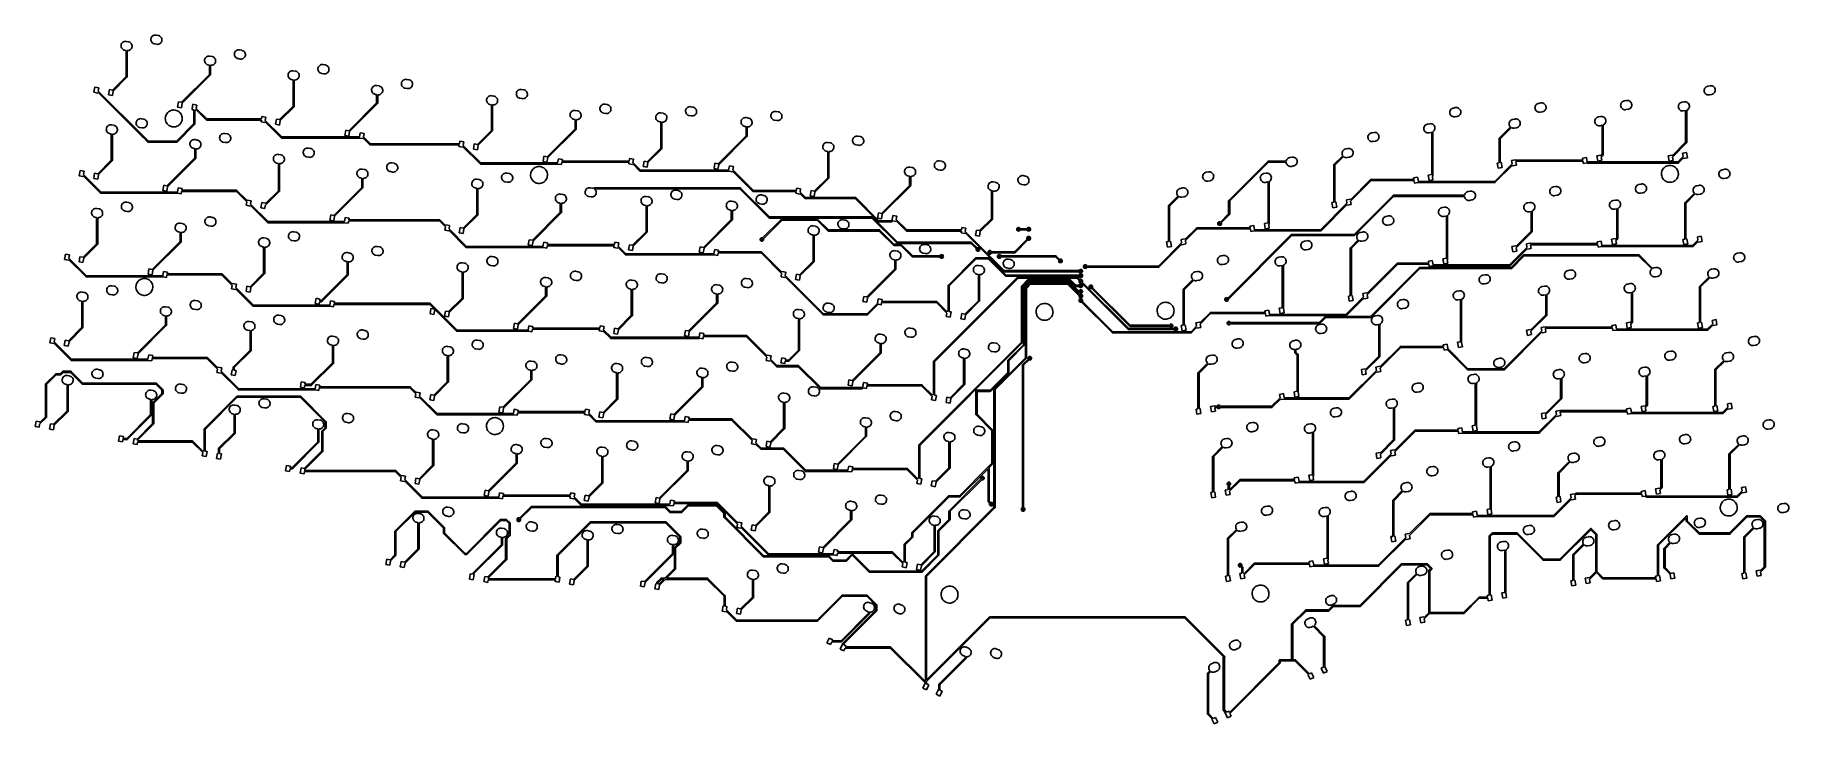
# Model space of a CAD drawing. Extents: x -73 to 321, y -180 to -25.
import ezdxf

# ---------------------------------------------------------------- set-up
doc = ezdxf.new("R2010")
doc.units = 0
doc.layers.add('BLACK', color=7, linetype='CONTINUOUS')

msp = doc.modelspace()

# ---------------------------------------------------------------- linework, layer by layer
at = {"layer": 'BLACK', "linetype": 'CONTINUOUS'}
for p, q in [((-53.7479, -27.7486), (-53.7024, -27.5516)), ((-53.7024, -27.5516), (-53.6183, -27.3679)), ((-53.6183, -27.3679), (-53.4989, -27.2048)), ((-53.4989, -27.2048), (-53.3492, -27.069)), ((-53.3492, -27.069), (-53.1752, -26.9661)), ((-53.1752, -26.9661), (-52.9841, -26.9003)), ((-52.9841, -26.9003), (-52.7837, -26.8743)), ((-52.7837, -26.8743), (-52.5821, -26.8891)), ((-52.5821, -26.8891), (-52.0897, -26.9759)), ((-52.0897, -26.9759), (-51.9877, -26.9995)), ((-51.9877, -26.9995), (-51.8001, -27.0745)), ((-51.8001, -27.0745), (-51.6313, -27.1858)), ((-51.6313, -27.1858), (-51.4884, -27.3287)), ((-51.4884, -27.3287), (-51.3772, -27.4974)), ((-51.3772, -27.4974), (-51.3021, -27.6851)), ((-47.0582, -26.5519), (-47.0533, -26.3498)), ((-47.0224, -26.7508), (-47.0582, -26.5519)), ((-47.0533, -26.3498), (-47.0078, -26.1529)), ((-46.9474, -26.9385), (-47.0224, -26.7508)), ((-47.0078, -26.1529), (-46.9237, -25.9691)), ((-46.8361, -27.1072), (-46.9474, -26.9385)), ((-46.9237, -25.9691), (-46.8043, -25.806)), ((-46.6932, -27.2501), (-46.8361, -27.1072)), ((-46.8043, -25.806), (-46.6546, -25.6703)), ((-46.5245, -27.3614), (-46.6932, -27.2501)), ((-46.6546, -25.6703), (-46.4806, -25.5674)), ((-46.3368, -27.4364), (-46.5245, -27.3614)), ((-46.4806, -25.5674), (-46.2895, -25.5016)), ((-46.2348, -27.46), (-46.3368, -27.4364)), ((-46.2895, -25.5016), (-46.0891, -25.4755)), ((-45.7424, -27.5468), (-46.2348, -27.46)), ((-46.0891, -25.4755), (-45.8875, -25.4903)), ((-45.8875, -25.4903), (-45.3951, -25.5772)), ((-45.5409, -27.5616), (-45.7424, -27.5468)), ((-45.3404, -27.5356), (-45.5409, -27.5616)), ((-45.3951, -25.5772), (-45.2931, -25.6007)), ((-45.1493, -27.4698), (-45.3404, -27.5356)), ((-45.2931, -25.6007), (-45.1055, -25.6758)), ((-44.9754, -27.3669), (-45.1493, -27.4698)), ((-45.1055, -25.6758), (-44.9368, -25.787)), ((-44.8256, -27.2311), (-44.9754, -27.3669)), ((-44.9368, -25.787), (-44.7938, -25.93)), ((-44.7063, -27.068), (-44.8256, -27.2311)), ((-44.7938, -25.93), (-44.6826, -26.0987)), ((-44.6221, -26.8842), (-44.7063, -27.068)), ((-44.6826, -26.0987), (-44.6075, -26.2863)), ((-44.5767, -26.6873), (-44.6221, -26.8842)), ((-44.6075, -26.2863), (-44.5717, -26.4853)), ((-44.5717, -26.4853), (-44.5767, -26.6873)), ((-53.7528, -27.9506), (-53.7479, -27.7486)), ((-53.717, -28.1495), (-53.7528, -27.9506)), ((-53.642, -28.3372), (-53.717, -28.1495)), ((-53.5307, -28.5059), (-53.642, -28.3372)), ((-53.3878, -28.6488), (-53.5307, -28.5059)), ((-53.2191, -28.7601), (-53.3878, -28.6488)), ((-53.0314, -28.8352), (-53.2191, -28.7601)), ((-52.9294, -28.8587), (-53.0314, -28.8352)), ((-52.6346, -28.9107), (-52.9294, -28.8587)), ((-52.6346, -34.8113), (-52.6346, -28.9107)), ((-52.2355, -28.9603), (-52.3846, -28.9494)), ((-52.3846, -28.9494), (-52.3846, -34.863)), ((-52.035, -28.9343), (-52.2355, -28.9603)), ((-51.8439, -28.8685), (-52.035, -28.9343)), ((-51.67, -28.7656), (-51.8439, -28.8685)), ((-51.5202, -28.6299), (-51.67, -28.7656)), ((-51.4009, -28.4668), (-51.5202, -28.6299)), ((-51.3167, -28.283), (-51.4009, -28.4668)), ((-51.2713, -28.0861), (-51.3167, -28.283)), ((-51.3021, -27.6851), (-51.2663, -27.884)), ((-51.2663, -27.884), (-51.2713, -28.0861)), ((-34.9922, -31.2586), (-34.9873, -31.0566)), ((-34.9565, -31.4575), (-34.9922, -31.2586)), ((-34.9873, -31.0566), (-34.9418, -30.8596)), ((-34.8814, -31.6452), (-34.9565, -31.4575)), ((-34.9418, -30.8596), (-34.8577, -30.6759)), ((-34.8577, -30.6759), (-34.7383, -30.5128)), ((-34.7383, -30.5128), (-34.5886, -30.377)), ((-34.5886, -30.377), (-34.4146, -30.2741)), ((-34.4146, -30.2741), (-34.2235, -30.2083)), ((-34.2235, -30.2083), (-34.0231, -30.1823)), ((-34.0231, -30.1823), (-33.8215, -30.1971)), ((-33.8215, -30.1971), (-33.3291, -30.2839)), ((-33.3291, -30.2839), (-33.2272, -30.3075)), ((-33.2272, -30.3075), (-33.0395, -30.3825)), ((-33.0395, -30.3825), (-32.8708, -30.4938)), ((-32.8708, -30.4938), (-32.7278, -30.6367)), ((-32.7278, -30.6367), (-32.6166, -30.8054)), ((-32.6166, -30.8054), (-32.5415, -30.9931)), ((-32.5107, -31.3941), (-32.5561, -31.591)), ((-32.5415, -30.9931), (-32.5057, -31.192)), ((-32.5057, -31.192), (-32.5107, -31.3941)), ((-28.2977, -29.8599), (-28.2927, -29.6578)), ((-28.2619, -30.0588), (-28.2977, -29.8599)), ((-28.2927, -29.6578), (-28.2472, -29.4609)), ((-28.1868, -30.2465), (-28.2619, -30.0588)), ((-28.2472, -29.4609), (-28.1631, -29.2771)), ((-28.0755, -30.4152), (-28.1868, -30.2465)), ((-28.1631, -29.2771), (-28.0437, -29.114)), ((-27.9326, -30.5581), (-28.0755, -30.4152)), ((-28.0437, -29.114), (-27.894, -28.9783)), ((-27.7639, -30.6694), (-27.9326, -30.5581)), ((-27.894, -28.9783), (-27.7201, -28.8754)), ((-27.5762, -30.7444), (-27.7639, -30.6694)), ((-27.7201, -28.8754), (-27.5289, -28.8096)), ((-27.4742, -30.768), (-27.5762, -30.7444)), ((-27.5289, -28.8096), (-27.3285, -28.7835)), ((-26.9818, -30.8548), (-27.4742, -30.768)), ((-27.3285, -28.7835), (-27.1269, -28.7983)), ((-27.1269, -28.7983), (-26.6345, -28.8852)), ((-26.7803, -30.8696), (-26.9818, -30.8548)), ((-26.5798, -30.8436), (-26.7803, -30.8696)), ((-26.6345, -28.8852), (-26.5326, -28.9087)), ((-26.3887, -30.7778), (-26.5798, -30.8436)), ((-26.5326, -28.9087), (-26.3449, -28.9838)), ((-26.2148, -30.6749), (-26.3887, -30.7778)), ((-26.3449, -28.9838), (-26.1762, -29.095)), ((-26.065, -30.5391), (-26.2148, -30.6749)), ((-26.1762, -29.095), (-26.0332, -29.238)), ((-25.9457, -30.376), (-26.065, -30.5391)), ((-26.0332, -29.238), (-25.922, -29.4067)), ((-25.8615, -30.1922), (-25.9457, -30.376)), ((-25.922, -29.4067), (-25.8469, -29.5943)), ((-25.8161, -29.9953), (-25.8615, -30.1922)), ((-25.8469, -29.5943), (-25.8111, -29.7933)), ((-25.8111, -29.7933), (-25.8161, -29.9953)), ((-55.6654, -37.8421), (-52.6346, -34.8113)), ((-52.4212, -34.9514), (-55.5161, -38.0464)), ((-52.4064, -34.9244), (-52.4212, -34.9514)), ((-52.3897, -34.8985), (-52.4064, -34.9244)), ((-52.3888, -34.8921), (-52.3897, -34.8985)), ((-52.3874, -34.8897), (-52.3888, -34.8921)), ((-52.3846, -34.863), (-52.3878, -34.8851)), ((-52.3878, -34.8851), (-52.3874, -34.8897)), ((-40.1547, -40.577), (-33.874, -34.2963)), ((-33.6606, -34.4365), (-40.0054, -40.7813)), ((-34.7701, -31.8139), (-34.8814, -31.6452)), ((-34.6272, -31.9568), (-34.7701, -31.8139)), ((-34.4585, -32.0681), (-34.6272, -31.9568)), ((-34.2708, -32.1432), (-34.4585, -32.0681)), ((-34.1688, -32.1667), (-34.2708, -32.1432)), ((-33.874, -32.2187), (-34.1688, -32.1667)), ((-33.874, -34.2963), (-33.874, -32.2187)), ((-33.6458, -34.4095), (-33.6606, -34.4365)), ((-33.6291, -34.3836), (-33.6458, -34.4095)), ((-33.6282, -34.3772), (-33.6291, -34.3836)), ((-33.6269, -34.3748), (-33.6282, -34.3772)), ((-33.624, -34.3481), (-33.6272, -34.3702)), ((-33.6272, -34.3702), (-33.6269, -34.3748)), ((-33.4749, -32.2683), (-33.624, -32.2574)), ((-33.624, -32.2574), (-33.624, -34.3481)), ((-33.2744, -32.2423), (-33.4749, -32.2683)), ((-33.0833, -32.1765), (-33.2744, -32.2423)), ((-32.9094, -32.0736), (-33.0833, -32.1765)), ((-32.7596, -31.9379), (-32.9094, -32.0736)), ((-32.6403, -31.7748), (-32.7596, -31.9379)), ((-32.5561, -31.591), (-32.6403, -31.7748)), ((-16.2317, -34.5666), (-16.2267, -34.3646)), ((-16.1959, -34.7655), (-16.2317, -34.5666)), ((-16.2267, -34.3646), (-16.1813, -34.1676)), ((-16.1208, -34.9532), (-16.1959, -34.7655)), ((-16.1813, -34.1676), (-16.0971, -33.9839)), ((-16.0096, -35.1219), (-16.1208, -34.9532)), ((-16.0971, -33.9839), (-15.9778, -33.8208)), ((-15.8666, -35.2648), (-16.0096, -35.1219)), ((-15.9778, -33.8208), (-15.828, -33.685)), ((-15.6979, -35.3761), (-15.8666, -35.2648)), ((-15.828, -33.685), (-15.6541, -33.5821)), ((-15.5102, -35.4512), (-15.6979, -35.3761)), ((-15.6541, -33.5821), (-15.463, -33.5163)), ((-15.4083, -35.4747), (-15.5102, -35.4512)), ((-15.463, -33.5163), (-15.2625, -33.4903)), ((-15.2625, -33.4903), (-15.061, -33.5051)), ((-15.061, -33.5051), (-14.5686, -33.5919)), ((-14.5686, -33.5919), (-14.4666, -33.6155)), ((-14.4666, -33.6155), (-14.2789, -33.6905)), ((-14.1488, -35.3816), (-14.3227, -35.4845)), ((-14.2789, -33.6905), (-14.1102, -33.8018)), ((-13.9991, -35.2459), (-14.1488, -35.3816)), ((-14.1102, -33.8018), (-13.9673, -33.9447)), ((-13.8797, -35.0828), (-13.9991, -35.2459)), ((-13.9673, -33.9447), (-13.856, -34.1134)), ((-13.7956, -34.899), (-13.8797, -35.0828)), ((-13.856, -34.1134), (-13.7809, -34.3011)), ((-13.7501, -34.7021), (-13.7956, -34.899)), ((-13.7809, -34.3011), (-13.7451, -34.5)), ((-13.7451, -34.5), (-13.7501, -34.7021)), ((-9.5371, -33.1679), (-9.5321, -32.9658)), ((-9.5013, -33.3668), (-9.5371, -33.1679)), ((-9.5321, -32.9658), (-9.4867, -32.7689)), ((-9.4262, -33.5544), (-9.5013, -33.3668)), ((-9.4867, -32.7689), (-9.4025, -32.5851)), ((-9.315, -33.7232), (-9.4262, -33.5544)), ((-9.4025, -32.5851), (-9.2832, -32.422)), ((-9.172, -33.8661), (-9.315, -33.7232)), ((-9.2832, -32.422), (-9.1334, -32.2863)), ((-9.0033, -33.9774), (-9.172, -33.8661)), ((-9.1334, -32.2863), (-8.9595, -32.1834)), ((-8.8156, -34.0524), (-9.0033, -33.9774)), ((-8.9595, -32.1834), (-8.7684, -32.1176)), ((-8.7137, -34.076), (-8.8156, -34.0524)), ((-8.7684, -32.1176), (-8.5679, -32.0915)), ((-8.2212, -34.1628), (-8.7137, -34.076)), ((-8.5679, -32.0915), (-8.3664, -32.1063)), ((-8.3664, -32.1063), (-7.874, -32.1932)), ((-8.0197, -34.1776), (-8.2212, -34.1628)), ((-7.8193, -34.1516), (-8.0197, -34.1776)), ((-7.874, -32.1932), (-7.772, -32.2167)), ((-7.6281, -34.0858), (-7.8193, -34.1516)), ((-7.772, -32.2167), (-7.5843, -32.2918)), ((-7.4542, -33.9829), (-7.6281, -34.0858)), ((-7.5843, -32.2918), (-7.4156, -32.403)), ((-7.3045, -33.8471), (-7.4542, -33.9829)), ((-7.4156, -32.403), (-7.2727, -32.5459)), ((-7.1851, -33.684), (-7.3045, -33.8471)), ((-7.2727, -32.5459), (-7.1614, -32.7147)), ((-7.101, -33.5002), (-7.1851, -33.684)), ((-7.1614, -32.7147), (-7.0864, -32.9023)), ((-7.0555, -33.3033), (-7.101, -33.5002)), ((-7.0864, -32.9023), (-7.0506, -33.1013)), ((-7.0506, -33.1013), (-7.0555, -33.3033)), ((9.8011, -35.4914), (9.9922, -35.4256)), ((9.9922, -35.4256), (10.1927, -35.3995)), ((10.1927, -35.3995), (10.3942, -35.4143)), ((10.3942, -35.4143), (10.8866, -35.5012)), ((-59.8303, -38.3262), (-59.6219, -37.1445)), ((-58.944, -38.4825), (-59.8303, -38.3262)), ((-59.6219, -37.1445), (-58.7356, -37.3007)), ((-58.921, -38.3522), (-58.944, -38.4825)), ((-48.9248, -48.3484), (-58.921, -38.3522)), ((-58.7356, -37.3007), (-58.868, -38.0517)), ((-58.868, -38.0517), (-48.7846, -48.135)), ((-56.5804, -38.8993), (-56.372, -37.7175)), ((-55.6941, -39.0555), (-56.5804, -38.8993)), ((-56.372, -37.7175), (-55.6654, -37.8421)), ((-55.5161, -38.0464), (-55.6941, -39.0555)), ((-15.1134, -35.5267), (-15.4083, -35.4747)), ((-15.1134, -41.4273), (-15.1134, -35.5267)), ((-14.7143, -35.5763), (-14.8634, -35.5654)), ((-14.8634, -35.5654), (-14.8634, -41.479)), ((-14.5139, -35.5503), (-14.7143, -35.5763)), ((-14.3227, -35.4845), (-14.5139, -35.5503)), ((2.5289, -37.8746), (2.5339, -37.6726)), ((2.5647, -38.0735), (2.5289, -37.8746)), ((2.5339, -37.6726), (2.5793, -37.4756)), ((2.6398, -38.2612), (2.5647, -38.0735)), ((2.5793, -37.4756), (2.6635, -37.2919)), ((2.751, -38.4299), (2.6398, -38.2612)), ((2.6635, -37.2919), (2.7828, -37.1288)), ((2.8939, -38.5728), (2.751, -38.4299)), ((2.7828, -37.1288), (2.9326, -36.993)), ((3.0627, -38.6841), (2.8939, -38.5728)), ((2.9326, -36.993), (3.1065, -36.8901)), ((3.2503, -38.7592), (3.0627, -38.6841)), ((3.1065, -36.8901), (3.2976, -36.8243)), ((3.3523, -38.7827), (3.2503, -38.7592)), ((3.2976, -36.8243), (3.4981, -36.7983)), ((3.6472, -38.8347), (3.3523, -38.7827)), ((3.4981, -36.7983), (3.6996, -36.8131)), ((3.6472, -40.7063), (3.6472, -38.8347)), ((3.6996, -36.8131), (4.192, -36.8999)), ((4.0463, -38.8843), (3.8972, -38.8734)), ((3.8972, -38.8734), (3.8972, -40.7581)), ((4.2467, -38.8583), (4.0463, -38.8843)), ((4.192, -36.8999), (4.294, -36.9235)), ((4.4378, -38.7925), (4.2467, -38.8583)), ((4.294, -36.9235), (4.4817, -36.9985)), ((4.6118, -38.6896), (4.4378, -38.7925)), ((4.4817, -36.9985), (4.6504, -37.1098)), ((4.7615, -38.5539), (4.6118, -38.6896)), ((4.6504, -37.1098), (4.7933, -37.2527)), ((4.8809, -38.3908), (4.7615, -38.5539)), ((4.7933, -37.2527), (4.9046, -37.4214)), ((4.965, -38.207), (4.8809, -38.3908)), ((4.9046, -37.4214), (4.9797, -37.6091)), ((5.0105, -38.0101), (4.965, -38.207)), ((4.9797, -37.6091), (5.0154, -37.808)), ((5.0154, -37.808), (5.0105, -38.0101)), ((9.2235, -36.4759), (9.2285, -36.2738)), ((9.2593, -36.6748), (9.2235, -36.4759)), ((9.2285, -36.2738), (9.2739, -36.0769)), ((9.3344, -36.8624), (9.2593, -36.6748)), ((9.2739, -36.0769), (9.3581, -35.8931)), ((9.4456, -37.0312), (9.3344, -36.8624)), ((9.3581, -35.8931), (9.4774, -35.73)), ((9.5885, -37.1741), (9.4456, -37.0312)), ((9.4774, -35.73), (9.6272, -35.5943)), ((9.7573, -37.2854), (9.5885, -37.1741)), ((9.6272, -35.5943), (9.8011, -35.4914)), ((9.9449, -37.3604), (9.7573, -37.2854)), ((10.0469, -37.384), (9.9449, -37.3604)), ((10.5393, -37.4708), (10.0469, -37.384)), ((10.7409, -37.4856), (10.5393, -37.4708)), ((10.9413, -37.4596), (10.7409, -37.4856)), ((10.8866, -35.5012), (10.9886, -35.5247)), ((11.1324, -37.3938), (10.9413, -37.4596)), ((10.9886, -35.5247), (11.1763, -35.5998)), ((11.3064, -37.2909), (11.1324, -37.3938)), ((11.1763, -35.5998), (11.345, -35.711)), ((11.4561, -37.1551), (11.3064, -37.2909)), ((11.345, -35.711), (11.4879, -35.8539)), ((11.5755, -36.992), (11.4561, -37.1551)), ((11.4879, -35.8539), (11.5992, -36.0227)), ((11.6596, -36.8082), (11.5755, -36.992)), ((11.5992, -36.0227), (11.6742, -36.2103)), ((11.7051, -36.6113), (11.6596, -36.8082)), ((11.6742, -36.2103), (11.71, -36.4093)), ((11.71, -36.4093), (11.7051, -36.6113)), ((28.5959, -39.4102), (28.7456, -39.2744)), ((28.7456, -39.2744), (28.9196, -39.1716)), ((28.9196, -39.1716), (29.1107, -39.1058)), ((29.1107, -39.1058), (29.3111, -39.0797)), ((29.3111, -39.0797), (29.5127, -39.0945)), ((29.5127, -39.0945), (30.0051, -39.1814)), ((30.0051, -39.1814), (30.107, -39.2049)), ((30.107, -39.2049), (30.2947, -39.28)), ((30.2947, -39.28), (30.4634, -39.3912)), ((30.4634, -39.3912), (30.6064, -39.5341)), ((35.0365, -38.7573), (35.0415, -38.5553)), ((35.0723, -38.9562), (35.0365, -38.7573)), ((35.0415, -38.5553), (35.087, -38.3583)), ((35.1474, -39.1439), (35.0723, -38.9562)), ((35.087, -38.3583), (35.1711, -38.1746)), ((35.2587, -39.3126), (35.1474, -39.1439)), ((35.1711, -38.1746), (35.2905, -38.0115)), ((35.4016, -39.4555), (35.2587, -39.3126)), ((35.2905, -38.0115), (35.4402, -37.8757)), ((35.4402, -37.8757), (35.6141, -37.7728)), ((35.6141, -37.7728), (35.8053, -37.707)), ((35.8053, -37.707), (36.0057, -37.681)), ((36.0057, -37.681), (36.2072, -37.6958)), ((36.2072, -37.6958), (36.6997, -37.7826)), ((36.6997, -37.7826), (36.8016, -37.8062)), ((36.8016, -37.8062), (36.9893, -37.8812)), ((36.9893, -37.8812), (37.158, -37.9925)), ((37.158, -37.9925), (37.301, -38.1354)), ((37.3885, -39.2735), (37.2691, -39.4365)), ((37.301, -38.1354), (37.4122, -38.3041)), ((37.4727, -39.0897), (37.3885, -39.2735)), ((37.4122, -38.3041), (37.4873, -38.4918)), ((37.5181, -38.8927), (37.4727, -39.0897)), ((37.4873, -38.4918), (37.5231, -38.6907)), ((37.5231, -38.6907), (37.5181, -38.8927)), ((301.832, -37.9463), (301.848, -37.7448)), ((301.856, -38.1469), (301.832, -37.9463)), ((301.848, -37.7448), (301.904, -37.5507)), ((301.921, -38.3385), (301.856, -38.1469)), ((301.904, -37.5507), (301.998, -37.372)), ((302.022, -38.5131), (301.921, -38.3385)), ((301.998, -37.372), (302.127, -37.2158)), ((302.157, -38.6638), (302.022, -38.5131)), ((302.127, -37.2158), (302.284, -37.0886)), ((302.319, -38.7843), (302.157, -38.6638)), ((302.284, -37.0886), (302.463, -36.9956)), ((302.502, -38.8697), (302.319, -38.7843)), ((302.463, -36.9956), (302.658, -36.9405)), ((302.699, -38.9166), (302.502, -38.8697)), ((302.658, -36.9405), (303.15, -36.8537)), ((302.901, -38.9229), (302.699, -38.9166)), ((303.005, -38.9102), (302.901, -38.9229)), ((303.497, -38.8233), (303.005, -38.9102)), ((303.15, -36.8537), (303.254, -36.841)), ((303.254, -36.841), (303.456, -36.8473)), ((303.456, -36.8473), (303.653, -36.8941)), ((303.692, -38.7683), (303.497, -38.8233)), ((303.653, -36.8941), (303.836, -36.9796)), ((303.871, -38.6753), (303.692, -38.7683)), ((303.836, -36.9796), (303.998, -37.1001)), ((304.028, -38.5481), (303.871, -38.6753)), ((303.998, -37.1001), (304.133, -37.2507)), ((304.157, -38.3919), (304.028, -38.5481)), ((304.133, -37.2507), (304.234, -37.4254)), ((304.251, -38.2131), (304.157, -38.3919)), ((304.234, -37.4254), (304.299, -37.617)), ((304.307, -38.019), (304.251, -38.2131)), ((304.299, -37.617), (304.324, -37.8176)), ((304.324, -37.8176), (304.307, -38.019)), ((-43.6163, -43.3601), (-43.4815, -43.128)), ((-43.4815, -43.128), (-43.3153, -42.9173)), ((-43.3153, -42.9173), (-43.1211, -42.732)), ((-43.1211, -42.732), (-42.9027, -42.576)), ((-42.9027, -42.576), (-42.6646, -42.4523)), ((-42.6646, -42.4523), (-42.4114, -42.3633)), ((-42.4114, -42.3633), (-42.1481, -42.311)), ((-42.1481, -42.311), (-41.8802, -42.2962)), ((-41.8802, -42.2962), (-41.6128, -42.3194)), ((-41.6128, -42.3194), (-41.3513, -42.38)), ((-41.3513, -42.38), (-41.101, -42.4768)), ((-41.101, -42.4768), (-40.8669, -42.608)), ((-41.0697, -41.6342), (-40.8613, -40.4525)), ((-40.1834, -41.7905), (-41.0697, -41.6342)), ((-40.8669, -42.608), (-40.6535, -42.7708)), ((-40.8613, -40.4525), (-40.1547, -40.577)), ((-40.6535, -42.7708), (-40.4652, -42.962)), ((-40.4652, -42.962), (-40.3058, -43.1779)), ((-40.3058, -43.1779), (-40.1783, -43.4141)), ((-40.0054, -40.7813), (-40.1834, -41.7905)), ((-37.8198, -42.2073), (-37.8105, -42.1541)), ((-37.761, -42.2176), (-37.8198, -42.2073)), ((-37.8151, -42.0884), (-37.7911, -42.0445)), ((-37.8105, -42.1541), (-37.8151, -42.0884)), ((-37.7911, -42.0445), (-37.6115, -41.0255)), ((-37.7021, -42.2397), (-37.761, -42.2176)), ((-37.6723, -42.2333), (-37.7021, -42.2397)), ((-37.3975, -42.2817), (-37.6723, -42.2333)), ((-37.6115, -41.0255), (-36.7251, -41.1818)), ((-37.3975, -45.3487), (-37.3975, -42.2817)), ((-36.9335, -42.3635), (-37.1475, -42.3258)), ((-37.1475, -42.3258), (-37.1475, -45.4005)), ((-36.9105, -42.2332), (-36.9335, -42.3635)), ((-34.6259, -44.5179), (-36.9105, -42.2332)), ((-36.7251, -41.1818), (-36.8575, -41.9327)), ((-36.8575, -41.9327), (-34.4857, -44.3045)), ((-18.1442, -44.4581), (-15.1134, -41.4273)), ((-14.9, -41.5674), (-17.995, -44.6624)), ((-14.8853, -41.5404), (-14.9, -41.5674)), ((-14.8686, -41.5145), (-14.8853, -41.5404)), ((-14.8676, -41.5081), (-14.8686, -41.5145)), ((-14.8663, -41.5057), (-14.8676, -41.5081)), ((-14.8634, -41.479), (-14.8666, -41.5011)), ((-14.8666, -41.5011), (-14.8663, -41.5057)), ((-2.5894, -46.9429), (3.6472, -40.7063)), ((3.8606, -40.8465), (-2.4401, -47.1472)), ((3.8753, -40.8195), (3.8606, -40.8465)), ((3.892, -40.7936), (3.8753, -40.8195)), ((3.893, -40.7872), (3.892, -40.7936)), ((3.8943, -40.7847), (3.893, -40.7872)), ((3.8972, -40.7581), (3.894, -40.7801)), ((3.894, -40.7801), (3.8943, -40.7847)), ((28.342, -40.1561), (28.3469, -39.954)), ((28.3777, -40.355), (28.342, -40.1561)), ((28.3469, -39.954), (28.3924, -39.7571)), ((28.4528, -40.5426), (28.3777, -40.355)), ((28.3924, -39.7571), (28.4765, -39.5733)), ((28.5641, -40.7114), (28.4528, -40.5426)), ((28.4765, -39.5733), (28.5959, -39.4102)), ((28.707, -40.8543), (28.5641, -40.7114)), ((28.8757, -40.9655), (28.707, -40.8543)), ((29.0634, -41.0406), (28.8757, -40.9655)), ((29.1654, -41.0641), (29.0634, -41.0406)), ((29.4602, -41.1161), (29.1654, -41.0641)), ((29.4602, -46.8684), (29.4602, -41.1161)), ((29.8593, -41.1658), (29.7102, -41.1548)), ((29.7102, -41.1548), (29.7102, -46.9202)), ((30.0598, -41.1397), (29.8593, -41.1658)), ((30.2509, -41.0739), (30.0598, -41.1397)), ((30.4248, -40.9711), (30.2509, -41.0739)), ((30.5746, -40.8353), (30.4248, -40.9711)), ((30.6939, -40.6722), (30.5746, -40.8353)), ((30.6064, -39.5341), (30.7176, -39.7029)), ((30.7781, -40.4884), (30.6939, -40.6722)), ((30.7176, -39.7029), (30.7927, -39.8905)), ((30.8235, -40.2915), (30.7781, -40.4884)), ((30.7927, -39.8905), (30.8285, -40.0894)), ((30.8285, -40.0894), (30.8235, -40.2915)), ((35.5703, -39.5668), (35.4016, -39.4555)), ((35.758, -39.6419), (35.5703, -39.5668)), ((35.86, -39.6654), (35.758, -39.6419)), ((36.3524, -39.7522), (35.86, -39.6654)), ((36.5539, -39.767), (36.3524, -39.7522)), ((36.7544, -39.741), (36.5539, -39.767)), ((36.9455, -39.6752), (36.7544, -39.741)), ((37.1194, -39.5723), (36.9455, -39.6752)), ((37.2691, -39.4365), (37.1194, -39.5723)), ((47.1025, -43.4641), (47.1075, -43.262)), ((47.1075, -43.262), (47.1529, -43.0651)), ((47.1529, -43.0651), (47.2371, -42.8813)), ((47.2371, -42.8813), (47.3564, -42.7182)), ((47.3564, -42.7182), (47.5062, -42.5824)), ((47.5062, -42.5824), (47.6801, -42.4796)), ((47.6801, -42.4796), (47.8712, -42.4138)), ((47.8712, -42.4138), (48.0717, -42.3877)), ((48.0717, -42.3877), (48.2732, -42.4025)), ((48.2732, -42.4025), (48.7656, -42.4894)), ((48.7656, -42.4894), (48.8676, -42.5129)), ((48.8676, -42.5129), (49.0553, -42.588)), ((49.0553, -42.588), (49.224, -42.6992)), ((49.224, -42.6992), (49.3669, -42.8421)), ((49.3669, -42.8421), (49.4782, -43.0109)), ((49.4782, -43.0109), (49.5533, -43.1985)), ((49.5533, -43.1985), (49.589, -43.3974)), ((53.7971, -42.0653), (53.8021, -41.8633)), ((53.8329, -42.2642), (53.7971, -42.0653)), ((53.8021, -41.8633), (53.8475, -41.6663)), ((53.908, -42.4519), (53.8329, -42.2642)), ((53.8475, -41.6663), (53.9317, -41.4826)), ((54.0192, -42.6206), (53.908, -42.4519)), ((53.9317, -41.4826), (54.051, -41.3195)), ((54.1622, -42.7635), (54.0192, -42.6206)), ((54.051, -41.3195), (54.2008, -41.1837)), ((54.3309, -42.8748), (54.1622, -42.7635)), ((54.2008, -41.1837), (54.3747, -41.0808)), ((54.5186, -42.9499), (54.3309, -42.8748)), ((54.3747, -41.0808), (54.5658, -41.015)), ((54.6205, -42.9734), (54.5186, -42.9499)), ((54.5658, -41.015), (54.7663, -40.989)), ((55.1129, -43.0602), (54.6205, -42.9734)), ((54.7663, -40.989), (54.9678, -41.0038)), ((54.9678, -41.0038), (55.4602, -41.0906)), ((55.3145, -43.075), (55.1129, -43.0602)), ((55.5149, -43.049), (55.3145, -43.075)), ((55.4602, -41.0906), (55.5622, -41.1142)), ((55.706, -42.9832), (55.5149, -43.049)), ((55.5622, -41.1142), (55.7499, -41.1892)), ((55.88, -42.8803), (55.706, -42.9832)), ((55.7499, -41.1892), (55.9186, -41.3005)), ((56.0297, -42.7445), (55.88, -42.8803)), ((55.9186, -41.3005), (56.0615, -41.4434)), ((56.1491, -42.5814), (56.0297, -42.7445)), ((56.0615, -41.4434), (56.1728, -41.6121)), ((56.2332, -42.3977), (56.1491, -42.5814)), ((56.1728, -41.6121), (56.2479, -41.7998)), ((56.2787, -42.2007), (56.2332, -42.3977)), ((56.2479, -41.7998), (56.2836, -41.9987)), ((56.2836, -41.9987), (56.2787, -42.2007)), ((66.4828, -43.4377), (66.6022, -43.2747)), ((66.6022, -43.2747), (66.7519, -43.1389)), ((66.7519, -43.1389), (66.9259, -43.036)), ((66.9259, -43.036), (67.117, -42.9702)), ((67.117, -42.9702), (67.3174, -42.9442)), ((67.3174, -42.9442), (67.519, -42.959)), ((67.519, -42.959), (68.0114, -43.0458)), ((68.0114, -43.0458), (68.1134, -43.0693)), ((68.1134, -43.0693), (68.3011, -43.1444)), ((68.3011, -43.1444), (68.4698, -43.2557)), ((68.4698, -43.2557), (68.6127, -43.3986)), ((73.0429, -42.6218), (73.0478, -42.4197)), ((73.0787, -42.8207), (73.0429, -42.6218)), ((73.0478, -42.4197), (73.0933, -42.2228)), ((73.1537, -43.0083), (73.0787, -42.8207)), ((73.0933, -42.2228), (73.1774, -42.039)), ((73.265, -43.1771), (73.1537, -43.0083)), ((73.1774, -42.039), (73.2968, -41.8759)), ((73.4079, -43.32), (73.265, -43.1771)), ((73.2968, -41.8759), (73.4465, -41.7401)), ((73.5767, -43.4312), (73.4079, -43.32)), ((73.4465, -41.7401), (73.6205, -41.6373)), ((73.6205, -41.6373), (73.8116, -41.5715)), ((73.8116, -41.5715), (74.012, -41.5454)), ((74.012, -41.5454), (74.2136, -41.5602)), ((74.2136, -41.5602), (74.706, -41.6471)), ((74.706, -41.6471), (74.808, -41.6706)), ((74.808, -41.6706), (74.9956, -41.7457)), ((74.9956, -41.7457), (75.1644, -41.8569)), ((75.2755, -43.301), (75.1258, -43.4368)), ((75.1644, -41.8569), (75.3073, -41.9998)), ((75.3949, -43.1379), (75.2755, -43.301)), ((75.3073, -41.9998), (75.4186, -42.1686)), ((75.479, -42.9541), (75.3949, -43.1379)), ((75.4186, -42.1686), (75.4936, -42.3562)), ((75.5245, -42.7572), (75.479, -42.9541)), ((75.4936, -42.3562), (75.5294, -42.5551)), ((75.5294, -42.5551), (75.5245, -42.7572)), ((92.2054, -43.4764), (92.2508, -43.2795)), ((92.2508, -43.2795), (92.335, -43.0957)), ((92.335, -43.0957), (92.4544, -42.9326)), ((92.4544, -42.9326), (92.6041, -42.7969)), ((92.6041, -42.7969), (92.778, -42.694)), ((92.778, -42.694), (92.9691, -42.6282)), ((92.9691, -42.6282), (93.1696, -42.6022)), ((93.1696, -42.6022), (93.3711, -42.617)), ((93.3711, -42.617), (93.8635, -42.7038)), ((93.8635, -42.7038), (93.9655, -42.7273)), ((93.9655, -42.7273), (94.1532, -42.8024)), ((94.1532, -42.8024), (94.3219, -42.9136)), ((94.3219, -42.9136), (94.4648, -43.0566)), ((94.4648, -43.0566), (94.5761, -43.2253)), ((94.5761, -43.2253), (94.6512, -43.4129)), ((244.668, -42.8675), (244.684, -42.666)), ((244.692, -43.0681), (244.668, -42.8675)), ((244.684, -42.666), (244.74, -42.4719)), ((244.757, -43.2596), (244.692, -43.0681)), ((244.74, -42.4719), (244.835, -42.2931)), ((244.858, -43.4343), (244.757, -43.2596)), ((244.835, -42.2931), (244.963, -42.1369)), ((244.963, -42.1369), (245.12, -42.0098)), ((245.12, -42.0098), (245.299, -41.9167)), ((245.299, -41.9167), (245.494, -41.8617)), ((245.494, -41.8617), (245.986, -41.7749)), ((245.986, -41.7749), (246.09, -41.7621)), ((246.09, -41.7621), (246.292, -41.7685)), ((246.292, -41.7685), (246.489, -41.8153)), ((246.489, -41.8153), (246.672, -41.9007)), ((246.672, -41.9007), (246.834, -42.0212)), ((246.834, -42.0212), (246.969, -42.1719)), ((246.993, -43.3131), (246.864, -43.4693)), ((246.969, -42.1719), (247.071, -42.3466)), ((247.087, -43.1343), (246.993, -43.3131)), ((247.071, -42.3466), (247.135, -42.5381)), ((247.143, -42.9402), (247.087, -43.1343)), ((247.135, -42.5381), (247.16, -42.7388)), ((247.16, -42.7388), (247.143, -42.9402)), ((263.825, -41.8107), (263.841, -41.6093)), ((263.85, -42.0113), (263.825, -41.8107)), ((263.841, -41.6093), (263.898, -41.4152)), ((263.914, -42.2029), (263.85, -42.0113)), ((263.898, -41.4152), (263.992, -41.2364)), ((264.016, -42.3776), (263.914, -42.2029)), ((263.992, -41.2364), (264.12, -41.0802)), ((264.151, -42.5282), (264.016, -42.3776)), ((264.12, -41.0802), (264.277, -40.953)), ((264.313, -42.6488), (264.151, -42.5282)), ((264.277, -40.953), (264.457, -40.86)), ((264.496, -42.7342), (264.313, -42.6488)), ((264.457, -40.86), (264.651, -40.805)), ((264.693, -42.781), (264.496, -42.7342)), ((264.651, -40.805), (265.144, -40.7182)), ((264.895, -42.7874), (264.693, -42.781)), ((264.999, -42.7746), (264.895, -42.7874)), ((265.491, -42.6878), (264.999, -42.7746)), ((265.144, -40.7182), (265.248, -40.7054)), ((265.248, -40.7054), (265.45, -40.7118)), ((265.45, -40.7118), (265.646, -40.7586)), ((265.686, -42.6327), (265.491, -42.6878)), ((265.646, -40.7586), (265.829, -40.844)), ((265.865, -42.5397), (265.686, -42.6327)), ((265.829, -40.844), (265.992, -40.9645)), ((266.022, -42.4125), (265.865, -42.5397)), ((265.992, -40.9645), (266.126, -41.1152)), ((266.15, -42.2564), (266.022, -42.4125)), ((266.126, -41.1152), (266.228, -41.2899)), ((266.245, -42.0776), (266.15, -42.2564)), ((266.228, -41.2899), (266.293, -41.4814)), ((266.301, -41.8835), (266.245, -42.0776)), ((266.293, -41.4814), (266.317, -41.682)), ((266.317, -41.682), (266.301, -41.8835)), ((283.071, -41.2543), (283.087, -41.0528)), ((283.096, -41.4549), (283.071, -41.2543)), ((283.087, -41.0528), (283.144, -40.8587)), ((283.16, -41.6465), (283.096, -41.4549)), ((283.144, -40.8587), (283.238, -40.68)), ((283.262, -41.8211), (283.16, -41.6465)), ((283.238, -40.68), (283.366, -40.5238)), ((283.396, -41.9718), (283.262, -41.8211)), ((283.366, -40.5238), (283.523, -40.3966)), ((283.559, -42.0923), (283.396, -41.9718)), ((283.523, -40.3966), (283.703, -40.3036)), ((283.742, -42.1777), (283.559, -42.0923)), ((283.703, -40.3036), (283.897, -40.2485)), ((283.938, -42.2246), (283.742, -42.1777)), ((283.897, -40.2485), (284.389, -40.1617)), ((284.14, -42.2309), (283.938, -42.2246)), ((284.244, -42.2182), (284.14, -42.2309)), ((284.737, -42.1313), (284.244, -42.2182)), ((284.389, -40.1617), (284.493, -40.149)), ((284.493, -40.149), (284.695, -40.1553)), ((284.695, -40.1553), (284.892, -40.2021)), ((284.931, -42.0763), (284.737, -42.1313)), ((284.892, -40.2021), (285.075, -40.2876)), ((285.111, -41.9833), (284.931, -42.0763)), ((285.075, -40.2876), (285.237, -40.4081)), ((285.268, -41.8561), (285.111, -41.9833)), ((285.237, -40.4081), (285.372, -40.5587)), ((285.396, -41.6999), (285.268, -41.8561)), ((285.372, -40.5587), (285.474, -40.7334)), ((285.49, -41.5211), (285.396, -41.6999)), ((285.474, -40.7334), (285.538, -40.925)), ((285.547, -41.327), (285.49, -41.5211)), ((285.538, -40.925), (285.563, -41.1256)), ((285.563, -41.1256), (285.547, -41.327)), ((296.019, -41.5504), (296.035, -41.3489)), ((296.044, -41.751), (296.019, -41.5504)), ((296.035, -41.3489), (296.092, -41.1548)), ((296.108, -41.9425), (296.044, -41.751)), ((296.092, -41.1548), (296.186, -40.976)), ((296.21, -42.1172), (296.108, -41.9425)), ((296.186, -40.976), (296.314, -40.8199)), ((296.345, -42.2679), (296.21, -42.1172)), ((296.314, -40.8199), (296.471, -40.6927)), ((296.507, -42.3884), (296.345, -42.2679)), ((296.471, -40.6927), (296.651, -40.5997)), ((296.69, -42.4738), (296.507, -42.3884)), ((296.651, -40.5997), (296.845, -40.5446)), ((296.887, -42.5206), (296.69, -42.4738)), ((296.845, -40.5446), (297.338, -40.4578)), ((297.089, -42.527), (296.887, -42.5206)), ((297.193, -42.5142), (297.089, -42.527)), ((297.655, -42.4327), (297.193, -42.5142)), ((297.338, -40.4578), (297.442, -40.445)), ((297.442, -40.445), (297.644, -40.4514)), ((297.644, -40.4514), (297.84, -40.4982)), ((297.655, -49.5551), (297.655, -42.4327)), ((297.84, -40.4982), (298.023, -40.5836)), ((298.059, -42.2794), (297.905, -42.3591)), ((297.905, -42.3591), (297.905, -49.6069)), ((298.023, -40.5836), (298.186, -40.7041)), ((298.216, -42.1522), (298.059, -42.2794)), ((298.186, -40.7041), (298.32, -40.8548)), ((298.344, -41.996), (298.216, -42.1522)), ((298.32, -40.8548), (298.422, -41.0295)), ((298.438, -41.8172), (298.344, -41.996)), ((298.422, -41.0295), (298.486, -41.2211)), ((298.495, -41.6231), (298.438, -41.8172)), ((298.486, -41.2211), (298.511, -41.4217)), ((298.511, -41.4217), (298.495, -41.6231)), ((-57.0608, -46.7112), (-57.0559, -46.5092)), ((-57.025, -46.9101), (-57.0608, -46.7112)), ((-57.0559, -46.5092), (-57.0104, -46.3122)), ((-56.95, -47.0978), (-57.025, -46.9101)), ((-57.0104, -46.3122), (-56.9263, -46.1285)), ((-56.8387, -47.2665), (-56.95, -47.0978)), ((-56.9263, -46.1285), (-56.8069, -45.9654)), ((-56.6958, -47.4094), (-56.8387, -47.2665)), ((-56.8069, -45.9654), (-56.6572, -45.8296)), ((-56.6572, -45.8296), (-56.4832, -45.7267)), ((-56.4832, -45.7267), (-56.2921, -45.6609)), ((-56.2921, -45.6609), (-56.0917, -45.6349)), ((-56.0917, -45.6349), (-55.8901, -45.6497)), ((-55.8901, -45.6497), (-55.3977, -45.7365)), ((-55.3977, -45.7365), (-55.2957, -45.7601)), ((-55.2957, -45.7601), (-55.1081, -45.8351)), ((-55.1081, -45.8351), (-54.9393, -45.9464)), ((-54.9393, -45.9464), (-54.7964, -46.0893)), ((-54.7089, -47.2274), (-54.8282, -47.3904)), ((-54.7964, -46.0893), (-54.6852, -46.258)), ((-54.6247, -47.0436), (-54.7089, -47.2274)), ((-54.6852, -46.258), (-54.6101, -46.4457)), ((-54.5793, -46.8466), (-54.6247, -47.0436)), ((-54.6101, -46.4457), (-54.5743, -46.6446)), ((-54.5743, -46.6446), (-54.5793, -46.8466)), ((-50.3662, -45.3125), (-50.3613, -45.1104)), ((-50.3304, -45.5114), (-50.3662, -45.3125)), ((-50.3613, -45.1104), (-50.3158, -44.9135)), ((-50.2554, -45.699), (-50.3304, -45.5114)), ((-50.3158, -44.9135), (-50.2317, -44.7297)), ((-50.1441, -45.8678), (-50.2554, -45.699)), ((-50.2317, -44.7297), (-50.1123, -44.5666)), ((-50.0012, -46.0107), (-50.1441, -45.8678)), ((-50.1123, -44.5666), (-49.9626, -44.4309)), ((-49.8325, -46.1219), (-50.0012, -46.0107)), ((-49.9626, -44.4309), (-49.7886, -44.328)), ((-49.6448, -46.197), (-49.8325, -46.1219)), ((-49.7886, -44.328), (-49.5975, -44.2622)), ((-49.5428, -46.2206), (-49.6448, -46.197)), ((-49.5975, -44.2622), (-49.3971, -44.2361)), ((-49.0504, -46.3074), (-49.5428, -46.2206)), ((-49.3971, -44.2361), (-49.1955, -44.2509)), ((-49.1955, -44.2509), (-48.7031, -44.3378)), ((-48.8489, -46.3222), (-49.0504, -46.3074)), ((-48.6484, -46.2961), (-48.8489, -46.3222)), ((-48.7031, -44.3378), (-48.6011, -44.3613)), ((-48.4573, -46.2303), (-48.6484, -46.2961)), ((-48.6011, -44.3613), (-48.4135, -44.4364)), ((-48.2834, -46.1275), (-48.4573, -46.2303)), ((-48.4135, -44.4364), (-48.2448, -44.5476)), ((-48.1336, -45.9917), (-48.2834, -46.1275)), ((-48.2448, -44.5476), (-48.1018, -44.6905)), ((-48.0143, -45.8286), (-48.1336, -45.9917)), ((-48.1018, -44.6905), (-47.9906, -44.8593)), ((-47.9301, -45.6448), (-48.0143, -45.8286)), ((-47.9906, -44.8593), (-47.9155, -45.0469)), ((-47.8847, -45.4479), (-47.9301, -45.6448)), ((-47.9155, -45.0469), (-47.8797, -45.2459)), ((-47.8797, -45.2459), (-47.8847, -45.4479)), ((-43.8091, -44.1363), (-43.7817, -43.8693)), ((-43.7985, -44.4045), (-43.8091, -44.1363)), ((-43.7503, -44.6685), (-43.7985, -44.4045)), ((-43.7817, -43.8693), (-43.717, -43.6089)), ((-43.6654, -44.9231), (-43.7503, -44.6685)), ((-43.717, -43.6089), (-43.6163, -43.3601)), ((-43.5454, -45.1632), (-43.6654, -44.9231)), ((-43.3928, -45.384), (-43.5454, -45.1632)), ((-43.2106, -45.581), (-43.3928, -45.384)), ((-43.0025, -45.7505), (-43.2106, -45.581)), ((-42.7726, -45.8889), (-43.0025, -45.7505)), ((-42.5254, -45.9936), (-42.7726, -45.8889)), ((-42.266, -46.0623), (-42.5254, -45.9936)), ((-41.9995, -46.0939), (-42.266, -46.0623)), ((-41.7312, -46.0876), (-41.9995, -46.0939)), ((-41.4665, -46.0435), (-41.7312, -46.0876)), ((-41.2106, -45.9626), (-41.4665, -46.0435)), ((-41.3223, -49.2735), (-37.3975, -45.3487)), ((-40.9686, -45.8464), (-41.2106, -45.9626)), ((-37.1841, -45.4889), (-41.1821, -49.4869)), ((-40.7455, -45.6973), (-40.9686, -45.8464)), ((-40.5456, -45.5182), (-40.7455, -45.6973)), ((-40.3729, -45.3128), (-40.5456, -45.5182)), ((-40.2308, -45.0851), (-40.3729, -45.3128)), ((-40.1223, -44.8396), (-40.2308, -45.0851)), ((-40.1783, -43.4141), (-40.0854, -43.6659)), ((-40.0495, -44.5813), (-40.1223, -44.8396)), ((-40.0854, -43.6659), (-40.029, -43.9283)), ((-40.0137, -44.3153), (-40.0495, -44.5813)), ((-40.029, -43.9283), (-40.01, -44.196)), ((-40.01, -44.196), (-40.0137, -44.3153)), ((-37.1693, -45.4618), (-37.1841, -45.4889)), ((-37.1526, -45.436), (-37.1693, -45.4618)), ((-37.1517, -45.4296), (-37.1526, -45.436)), ((-37.1503, -45.4271), (-37.1517, -45.4296)), ((-37.1475, -45.4005), (-37.1507, -45.4225)), ((-37.1507, -45.4225), (-37.1503, -45.4271)), ((-34.5989, -44.5326), (-34.6259, -44.5179)), ((-34.573, -44.5493), (-34.5989, -44.5326)), ((-34.5666, -44.5503), (-34.573, -44.5493)), ((-34.5641, -44.5516), (-34.5666, -44.5503)), ((-34.5596, -44.5513), (-34.5641, -44.5516)), ((-34.5375, -44.5545), (-34.5596, -44.5513)), ((-22.2407, -44.5545), (-34.5375, -44.5545)), ((-34.4857, -44.3045), (-22.1967, -44.3045)), ((-22.3091, -44.9422), (-22.2407, -44.5545)), ((-21.4228, -45.0985), (-22.3091, -44.9422)), ((-22.1967, -44.3045), (-22.1007, -43.7604)), ((-22.1007, -43.7604), (-21.2144, -43.9167)), ((-21.3998, -44.9682), (-21.4228, -45.0985)), ((-17.7987, -48.5693), (-21.3998, -44.9682)), ((-21.2144, -43.9167), (-21.3468, -44.6676)), ((-21.3468, -44.6676), (-17.6586, -48.3559)), ((-19.0592, -45.5153), (-18.8509, -44.3335)), ((-18.1729, -45.6715), (-19.0592, -45.5153)), ((-18.8509, -44.3335), (-18.1442, -44.4581)), ((-17.995, -44.6624), (-18.1729, -45.6715)), ((-3.5044, -48.0001), (-3.296, -46.8183)), ((-3.296, -46.8183), (-2.5894, -46.9429)), ((-2.4401, -47.1472), (-2.6181, -48.1564)), ((26.3033, -50.0253), (29.4602, -46.8684)), ((29.6736, -47.0086), (26.4526, -50.2296)), ((29.6884, -46.9815), (29.6736, -47.0086)), ((29.7051, -46.9557), (29.6884, -46.9815)), ((29.706, -46.9493), (29.7051, -46.9557)), ((29.7073, -46.9468), (29.706, -46.9493)), ((29.7102, -46.9202), (29.707, -46.9422)), ((29.707, -46.9422), (29.7073, -46.9468)), ((41.9401, -52.7825), (48.2208, -46.5018)), ((48.4342, -46.6419), (42.0894, -52.9868)), ((47.1383, -43.663), (47.1025, -43.4641)), ((47.2134, -43.8506), (47.1383, -43.663)), ((47.3246, -44.0194), (47.2134, -43.8506)), ((47.4676, -44.1623), (47.3246, -44.0194)), ((47.6363, -44.2735), (47.4676, -44.1623)), ((47.824, -44.3486), (47.6363, -44.2735)), ((47.9259, -44.3721), (47.824, -44.3486)), ((48.2208, -44.4241), (47.9259, -44.3721)), ((48.2208, -46.5018), (48.2208, -44.4241)), ((48.4489, -46.6149), (48.4342, -46.6419)), ((48.4656, -46.5891), (48.4489, -46.6149)), ((48.4666, -46.5827), (48.4656, -46.5891)), ((48.4679, -46.5802), (48.4666, -46.5827)), ((48.4708, -46.5536), (48.4676, -46.5756)), ((48.4676, -46.5756), (48.4679, -46.5802)), ((48.6199, -44.4738), (48.4708, -44.4628)), ((48.4708, -44.4628), (48.4708, -46.5536)), ((48.8203, -44.4477), (48.6199, -44.4738)), ((49.0114, -44.3819), (48.8203, -44.4477)), ((49.1854, -44.2791), (49.0114, -44.3819)), ((49.3351, -44.1433), (49.1854, -44.2791)), ((49.4545, -43.9802), (49.3351, -44.1433)), ((49.5386, -43.7964), (49.4545, -43.9802)), ((49.5841, -43.5995), (49.5386, -43.7964)), ((49.589, -43.3974), (49.5841, -43.5995)), ((66.3483, -44.0205), (66.3532, -43.8184)), ((66.3841, -44.2194), (66.3483, -44.0205)), ((66.3532, -43.8184), (66.3987, -43.6215)), ((66.4591, -44.4071), (66.3841, -44.2194)), ((66.3987, -43.6215), (66.4828, -43.4377)), ((66.5704, -44.5758), (66.4591, -44.4071)), ((66.7133, -44.7187), (66.5704, -44.5758)), ((66.8821, -44.83), (66.7133, -44.7187)), ((67.0697, -44.905), (66.8821, -44.83)), ((67.1717, -44.9286), (67.0697, -44.905)), ((67.4666, -44.9806), (67.1717, -44.9286)), ((67.4666, -50.8811), (67.4666, -44.9806)), ((67.8657, -45.0302), (67.7166, -45.0193)), ((67.7166, -45.0193), (67.7166, -50.9329)), ((68.0661, -45.0042), (67.8657, -45.0302)), ((68.2572, -44.9384), (68.0661, -45.0042)), ((68.4312, -44.8355), (68.2572, -44.9384)), ((68.5809, -44.6997), (68.4312, -44.8355)), ((68.7003, -44.5366), (68.5809, -44.6997)), ((68.6127, -43.3986), (68.724, -43.5673)), ((68.7844, -44.3529), (68.7003, -44.5366)), ((68.724, -43.5673), (68.799, -43.755)), ((68.8299, -44.1559), (68.7844, -44.3529)), ((68.799, -43.755), (68.8348, -43.9539)), ((68.8348, -43.9539), (68.8299, -44.1559)), ((73.7643, -43.5063), (73.5767, -43.4312)), ((73.8663, -43.5298), (73.7643, -43.5063)), ((74.3587, -43.6167), (73.8663, -43.5298)), ((74.5603, -43.6315), (74.3587, -43.6167)), ((74.7607, -43.6054), (74.5603, -43.6315)), ((74.9518, -43.5396), (74.7607, -43.6054)), ((75.1258, -43.4368), (74.9518, -43.5396)), ((85.5058, -45.0772), (85.5108, -44.8752)), ((85.5416, -45.2761), (85.5058, -45.0772)), ((85.5108, -44.8752), (85.5563, -44.6782)), ((85.6167, -45.4638), (85.5416, -45.2761)), ((85.5563, -44.6782), (85.6404, -44.4945)), ((85.728, -45.6325), (85.6167, -45.4638)), ((85.6404, -44.4945), (85.7598, -44.3314)), ((85.8709, -45.7755), (85.728, -45.6325)), ((85.7598, -44.3314), (85.9095, -44.1956)), ((86.0396, -45.8867), (85.8709, -45.7755)), ((85.9095, -44.1956), (86.0834, -44.0927)), ((86.2273, -45.9618), (86.0396, -45.8867)), ((86.0834, -44.0927), (86.2745, -44.0269)), ((86.3293, -45.9853), (86.2273, -45.9618)), ((86.2745, -44.0269), (86.475, -44.0009)), ((86.6241, -46.0373), (86.3293, -45.9853)), ((86.475, -44.0009), (86.6765, -44.0157)), ((86.6241, -48.115), (86.6241, -46.0373)), ((86.6765, -44.0157), (87.169, -44.1025)), ((87.0232, -46.0869), (86.8741, -46.076)), ((86.8741, -46.076), (86.8741, -48.1667)), ((87.2237, -46.0609), (87.0232, -46.0869)), ((87.169, -44.1025), (87.2709, -44.1261)), ((87.4148, -45.9951), (87.2237, -46.0609)), ((87.2709, -44.1261), (87.4586, -44.2011)), ((87.5887, -45.8922), (87.4148, -45.9951)), ((87.4586, -44.2011), (87.6273, -44.3124)), ((87.7385, -45.7565), (87.5887, -45.8922)), ((87.6273, -44.3124), (87.7702, -44.4553)), ((87.8578, -45.5934), (87.7385, -45.7565)), ((87.7702, -44.4553), (87.8815, -44.624)), ((87.942, -45.4096), (87.8578, -45.5934)), ((87.8815, -44.624), (87.9566, -44.8117)), ((87.9874, -45.2127), (87.942, -45.4096)), ((87.9566, -44.8117), (87.9924, -45.0106)), ((87.9924, -45.0106), (87.9874, -45.2127)), ((92.2004, -43.6785), (92.2054, -43.4764)), ((92.2362, -43.8774), (92.2004, -43.6785)), ((92.3113, -44.0651), (92.2362, -43.8774)), ((92.4226, -44.2338), (92.3113, -44.0651)), ((92.5655, -44.3767), (92.4226, -44.2338)), ((92.7342, -44.488), (92.5655, -44.3767)), ((92.9219, -44.563), (92.7342, -44.488)), ((93.0238, -44.5866), (92.9219, -44.563)), ((93.5163, -44.6734), (93.0238, -44.5866)), ((93.7178, -44.6882), (93.5163, -44.6734)), ((93.9183, -44.6622), (93.7178, -44.6882)), ((94.1094, -44.5964), (93.9183, -44.6622)), ((94.2833, -44.4935), (94.1094, -44.5964)), ((94.433, -44.3577), (94.2833, -44.4935)), ((94.5524, -44.1946), (94.433, -44.3577)), ((94.6365, -44.0109), (94.5524, -44.1946)), ((94.682, -43.8139), (94.6365, -44.0109)), ((94.6512, -43.4129), (94.687, -43.6119)), ((94.687, -43.6119), (94.682, -43.8139)), ((238.855, -46.4715), (238.871, -46.2701)), ((238.88, -46.6721), (238.855, -46.4715)), ((238.871, -46.2701), (238.928, -46.076)), ((238.944, -46.8637), (238.88, -46.6721)), ((238.928, -46.076), (239.022, -45.8972)), ((239.046, -47.0384), (238.944, -46.8637)), ((239.022, -45.8972), (239.15, -45.741)), ((239.181, -47.1891), (239.046, -47.0384)), ((239.15, -45.741), (239.307, -45.6138)), ((239.343, -47.3096), (239.181, -47.1891)), ((239.307, -45.6138), (239.487, -45.5208)), ((239.487, -45.5208), (239.681, -45.4658)), ((239.681, -45.4658), (240.174, -45.379)), ((240.174, -45.379), (240.278, -45.3662)), ((240.278, -45.3662), (240.48, -45.3726)), ((240.48, -45.3726), (240.676, -45.4194)), ((240.676, -45.4194), (240.859, -45.5048)), ((240.859, -45.5048), (241.022, -45.6253)), ((240.895, -47.2005), (240.884, -47.206)), ((240.884, -47.206), (240.884, -57.0617)), ((241.052, -47.0733), (240.895, -47.2005)), ((241.022, -45.6253), (241.156, -45.776)), ((241.18, -46.9172), (241.052, -47.0733)), ((241.156, -45.776), (241.258, -45.9507)), ((241.275, -46.7384), (241.18, -46.9172)), ((241.258, -45.9507), (241.323, -46.1422)), ((241.331, -46.5443), (241.275, -46.7384)), ((241.323, -46.1422), (241.347, -46.3428)), ((241.347, -46.3428), (241.331, -46.5443)), ((244.993, -43.585), (244.858, -43.4343)), ((245.155, -43.7055), (244.993, -43.585)), ((245.339, -43.7909), (245.155, -43.7055)), ((245.535, -43.8377), (245.339, -43.7909)), ((245.737, -43.8441), (245.535, -43.8377)), ((245.841, -43.8313), (245.737, -43.8441)), ((246.333, -43.7445), (245.841, -43.8313)), ((246.528, -43.6895), (246.333, -43.7445)), ((246.707, -43.5965), (246.528, -43.6895)), ((246.864, -43.4693), (246.707, -43.5965)), ((255.793, -48.6392), (258.32, -46.1122)), ((258.523, -46.2632), (256.007, -48.7794)), ((258.013, -45.4148), (258.029, -45.2134)), ((258.037, -45.6154), (258.013, -45.4148)), ((258.029, -45.2134), (258.085, -45.0193)), ((258.102, -45.807), (258.037, -45.6154)), ((258.085, -45.0193), (258.18, -44.8405)), ((258.203, -45.9817), (258.102, -45.807)), ((258.18, -44.8405), (258.308, -44.6843)), ((258.32, -46.1122), (258.203, -45.9817)), ((258.308, -44.6843), (258.465, -44.5571)), ((258.465, -44.5571), (258.644, -44.4641)), ((258.684, -46.3382), (258.523, -46.2632)), ((258.644, -44.4641), (258.839, -44.4091)), ((258.88, -46.3851), (258.684, -46.3382)), ((258.839, -44.4091), (259.331, -44.3222)), ((259.082, -46.3914), (258.88, -46.3851)), ((259.186, -46.3787), (259.082, -46.3914)), ((259.679, -46.2919), (259.186, -46.3787)), ((259.331, -44.3222), (259.435, -44.3095)), ((259.435, -44.3095), (259.637, -44.3158)), ((259.637, -44.3158), (259.834, -44.3627)), ((259.873, -46.2368), (259.679, -46.2919)), ((259.834, -44.3627), (260.017, -44.4481)), ((260.052, -46.1438), (259.873, -46.2368)), ((260.017, -44.4481), (260.179, -44.5686)), ((260.21, -46.0166), (260.052, -46.1438)), ((260.179, -44.5686), (260.314, -44.7193)), ((260.338, -45.8604), (260.21, -46.0166)), ((260.314, -44.7193), (260.416, -44.8939)), ((260.432, -45.6817), (260.338, -45.8604)), ((260.416, -44.8939), (260.48, -45.0855)), ((260.488, -45.4876), (260.432, -45.6817)), ((260.48, -45.0855), (260.505, -45.2861)), ((260.505, -45.2861), (260.488, -45.4876)), ((277.258, -44.8584), (277.275, -44.6569)), ((277.283, -45.059), (277.258, -44.8584)), ((277.275, -44.6569), (277.331, -44.4628)), ((277.348, -45.2505), (277.283, -45.059)), ((277.331, -44.4628), (277.425, -44.284)), ((277.449, -45.4252), (277.348, -45.2505)), ((277.425, -44.284), (277.554, -44.1279)), ((277.584, -45.5759), (277.449, -45.4252)), ((277.554, -44.1279), (277.711, -44.0007)), ((277.746, -45.6964), (277.584, -45.5759)), ((277.711, -44.0007), (277.89, -43.9076)), ((277.929, -45.7818), (277.746, -45.6964)), ((277.89, -43.9076), (278.085, -43.8526)), ((278.126, -45.8286), (277.929, -45.7818)), ((278.085, -43.8526), (278.577, -43.7658)), ((278.328, -45.835), (278.126, -45.8286)), ((278.432, -45.8222), (278.328, -45.835)), ((278.894, -45.7407), (278.432, -45.8222)), ((278.577, -43.7658), (278.681, -43.753)), ((278.681, -43.753), (278.883, -43.7594)), ((278.883, -43.7594), (279.08, -43.8062)), ((278.894, -52.3032), (278.894, -45.7407)), ((279.08, -43.8062), (279.263, -43.8916)), ((279.298, -45.5874), (279.144, -45.6671)), ((279.144, -45.6671), (279.144, -52.355)), ((279.263, -43.8916), (279.425, -44.0121)), ((279.455, -45.4602), (279.298, -45.5874)), ((279.425, -44.0121), (279.56, -44.1628)), ((279.584, -45.304), (279.455, -45.4602)), ((279.56, -44.1628), (279.661, -44.3375)), ((279.678, -45.1252), (279.584, -45.304)), ((279.661, -44.3375), (279.726, -44.5291)), ((279.734, -44.9311), (279.678, -45.1252)), ((279.726, -44.5291), (279.75, -44.7297)), ((279.75, -44.7297), (279.734, -44.9311)), ((-56.5271, -47.5207), (-56.6958, -47.4094)), ((-56.3394, -47.5958), (-56.5271, -47.5207)), ((-56.2374, -47.6193), (-56.3394, -47.5958)), ((-55.9426, -47.6713), (-56.2374, -47.6193)), ((-55.9426, -53.5718), (-55.9426, -47.6713)), ((-55.5435, -47.7209), (-55.6926, -47.71)), ((-55.6926, -47.71), (-55.6926, -53.6236)), ((-55.343, -47.6949), (-55.5435, -47.7209)), ((-55.1519, -47.6291), (-55.343, -47.6949)), ((-54.978, -47.5262), (-55.1519, -47.6291)), ((-54.8282, -47.3904), (-54.978, -47.5262)), ((-48.8978, -48.3632), (-48.9248, -48.3484)), ((-48.8719, -48.3799), (-48.8978, -48.3632)), ((-48.8655, -48.3808), (-48.8719, -48.3799)), ((-48.863, -48.3821), (-48.8655, -48.3808)), ((-48.8584, -48.3818), (-48.863, -48.3821)), ((-48.8364, -48.385), (-48.8584, -48.3818)), ((-48.8198, -48.385), (-48.8364, -48.385)), ((-47.7179, -49.4869), (-48.8198, -48.385)), ((-48.7846, -48.135), (-48.768, -48.135)), ((-48.768, -48.135), (-48.746, -48.1382)), ((-48.746, -48.1382), (-48.7414, -48.1379)), ((-48.7414, -48.1379), (-48.7389, -48.1392)), ((-48.7389, -48.1392), (-48.7325, -48.1401)), ((-48.7325, -48.1401), (-48.7066, -48.1568)), ((-48.7066, -48.1568), (-48.6796, -48.1716)), ((-48.6796, -48.1716), (-47.5777, -49.2735)), ((-47.6908, -49.5017), (-47.7179, -49.4869)), ((-47.665, -49.5184), (-47.6908, -49.5017)), ((-47.6586, -49.5193), (-47.665, -49.5184)), ((-47.6561, -49.5207), (-47.6586, -49.5193)), ((-47.6515, -49.5203), (-47.6561, -49.5207)), ((-47.6295, -49.5235), (-47.6515, -49.5203)), ((-41.2705, -49.5235), (-47.6295, -49.5235)), ((-47.5777, -49.2735), (-41.3223, -49.2735)), ((-41.241, -49.5149), (-41.2705, -49.5235)), ((-41.2109, -49.5084), (-41.241, -49.5149)), ((-41.2057, -49.5045), (-41.2109, -49.5084)), ((-41.203, -49.5037), (-41.2057, -49.5045)), ((-41.2, -49.5002), (-41.203, -49.5037)), ((-41.1821, -49.4869), (-41.2, -49.5002)), ((-38.3002, -50.0192), (-38.2953, -49.8172)), ((-38.2645, -50.2181), (-38.3002, -50.0192)), ((-38.2953, -49.8172), (-38.2498, -49.6202)), ((-38.1894, -50.4058), (-38.2645, -50.2181)), ((-38.2498, -49.6202), (-38.1657, -49.4365)), ((-38.0781, -50.5745), (-38.1894, -50.4058)), ((-38.1657, -49.4365), (-38.0463, -49.2734)), ((-37.9352, -50.7174), (-38.0781, -50.5745)), ((-38.0463, -49.2734), (-37.8966, -49.1376)), ((-37.7665, -50.8287), (-37.9352, -50.7174)), ((-37.8966, -49.1376), (-37.7226, -49.0347)), ((-37.5788, -50.9038), (-37.7665, -50.8287)), ((-37.7226, -49.0347), (-37.5315, -48.9689)), ((-37.4768, -50.9273), (-37.5788, -50.9038)), ((-37.5315, -48.9689), (-37.3311, -48.9429)), ((-37.182, -50.9793), (-37.4768, -50.9273)), ((-37.3311, -48.9429), (-37.1295, -48.9577)), ((-37.182, -53.0569), (-37.182, -50.9793)), ((-37.1295, -48.9577), (-36.6371, -49.0445)), ((-36.7829, -51.0289), (-36.932, -51.018)), ((-36.932, -51.018), (-36.932, -53.1087)), ((-36.5824, -51.0029), (-36.7829, -51.0289)), ((-36.6371, -49.0445), (-36.5352, -49.0681)), ((-36.3913, -50.9371), (-36.5824, -51.0029)), ((-36.5352, -49.0681), (-36.3475, -49.1431)), ((-36.2174, -50.8342), (-36.3913, -50.9371)), ((-36.3475, -49.1431), (-36.1788, -49.2544)), ((-36.0676, -50.6984), (-36.2174, -50.8342)), ((-36.1788, -49.2544), (-36.0358, -49.3973)), ((-35.9483, -50.5353), (-36.0676, -50.6984)), ((-36.0358, -49.3973), (-35.9246, -49.566)), ((-35.8641, -50.3516), (-35.9483, -50.5353)), ((-35.9246, -49.566), (-35.8495, -49.7537)), ((-35.8187, -50.1546), (-35.8641, -50.3516)), ((-35.8495, -49.7537), (-35.8137, -49.9526)), ((-35.8137, -49.9526), (-35.8187, -50.1546)), ((-31.6056, -48.6205), (-31.6007, -48.4184)), ((-31.5699, -48.8194), (-31.6056, -48.6205)), ((-31.6007, -48.4184), (-31.5552, -48.2215)), ((-31.4948, -49.007), (-31.5699, -48.8194)), ((-31.5552, -48.2215), (-31.4711, -48.0377)), ((-31.3835, -49.1758), (-31.4948, -49.007)), ((-31.4711, -48.0377), (-31.3517, -47.8746)), ((-31.2406, -49.3187), (-31.3835, -49.1758)), ((-31.3517, -47.8746), (-31.202, -47.7388)), ((-31.0719, -49.4299), (-31.2406, -49.3187)), ((-31.202, -47.7388), (-31.028, -47.636)), ((-30.8842, -49.505), (-31.0719, -49.4299)), ((-31.028, -47.636), (-30.8369, -47.5702)), ((-30.7822, -49.5286), (-30.8842, -49.505)), ((-30.8369, -47.5702), (-30.6365, -47.5441)), ((-30.2898, -49.6154), (-30.7822, -49.5286)), ((-30.6365, -47.5441), (-30.4349, -47.5589)), ((-30.4349, -47.5589), (-29.9425, -47.6458)), ((-30.0883, -49.6302), (-30.2898, -49.6154)), ((-29.8878, -49.6041), (-30.0883, -49.6302)), ((-29.9425, -47.6458), (-29.8406, -47.6693)), ((-29.6967, -49.5383), (-29.8878, -49.6041)), ((-29.8406, -47.6693), (-29.6529, -47.7444)), ((-29.5228, -49.4355), (-29.6967, -49.5383)), ((-29.6529, -47.7444), (-29.4842, -47.8556)), ((-29.373, -49.2997), (-29.5228, -49.4355)), ((-29.4842, -47.8556), (-29.3412, -47.9985)), ((-29.2537, -49.1366), (-29.373, -49.2997)), ((-29.3412, -47.9985), (-29.23, -48.1673)), ((-29.1695, -48.9528), (-29.2537, -49.1366)), ((-29.23, -48.1673), (-29.1549, -48.3549)), ((-29.1241, -48.7559), (-29.1695, -48.9528)), ((-29.1549, -48.3549), (-29.1191, -48.5538)), ((-29.1191, -48.5538), (-29.1241, -48.7559)), ((-17.7717, -48.584), (-17.7987, -48.5693)), ((-17.7459, -48.6007), (-17.7717, -48.584)), ((-17.7395, -48.6017), (-17.7459, -48.6007)), ((-17.737, -48.603), (-17.7395, -48.6017)), ((-17.7324, -48.6027), (-17.737, -48.603)), ((-17.7104, -48.6059), (-17.7324, -48.6027)), ((-0.1277, -48.6059), (-17.7104, -48.6059)), ((-17.6586, -48.3559), (-0.2162, -48.3559)), ((-12.7105, -51.3457), (-12.5912, -51.1826)), ((-12.5912, -51.1826), (-12.4414, -51.0468)), ((-12.4414, -51.0468), (-12.2675, -50.944)), ((-12.2675, -50.944), (-12.0764, -50.8782)), ((-12.0764, -50.8782), (-11.8759, -50.8521)), ((-11.8759, -50.8521), (-11.6744, -50.8669)), ((-11.6744, -50.8669), (-11.182, -50.9538)), ((-11.182, -50.9538), (-11.08, -50.9773)), ((-11.08, -50.9773), (-10.8923, -51.0524)), ((-10.8923, -51.0524), (-10.7236, -51.1636)), ((-10.7236, -51.1636), (-10.5807, -51.3065)), ((-2.6181, -48.1564), (-3.5044, -48.0001)), ((-0.2162, -48.3559), (-0.0462, -47.3913)), ((-0.1056, -48.5994), (-0.1277, -48.6059)), ((0.6318, -48.7294), (-0.1056, -48.5994)), ((-0.0462, -47.3913), (0.8402, -47.5476)), ((0.6548, -48.5991), (0.6318, -48.7294)), ((2.1407, -50.0851), (0.6548, -48.5991)), ((0.8402, -47.5476), (0.7077, -48.2985)), ((0.7077, -48.2985), (2.2809, -49.8717)), ((2.1678, -50.0998), (2.1407, -50.0851)), ((2.1936, -50.1165), (2.1678, -50.0998)), ((2.2, -50.1175), (2.1936, -50.1165)), ((2.2025, -50.1188), (2.2, -50.1175)), ((2.2071, -50.1185), (2.2025, -50.1188)), ((2.2291, -50.1217), (2.2071, -50.1185)), ((22.2068, -50.1217), (2.2291, -50.1217)), ((2.2809, -49.8717), (22.2509, -49.8717)), ((22.1384, -50.5094), (22.2068, -50.1217)), ((23.0248, -50.6657), (22.1384, -50.5094)), ((22.2509, -49.8717), (22.3468, -49.3277)), ((22.3468, -49.3277), (23.2331, -49.4839)), ((23.0477, -50.5354), (23.0248, -50.6657)), ((26.9212, -54.4088), (23.0477, -50.5354)), ((23.2331, -49.4839), (23.1007, -50.2349)), ((23.1007, -50.2349), (27.0613, -54.1955)), ((25.3883, -51.0825), (25.5967, -49.9007)), ((26.2746, -51.2388), (25.3883, -51.0825)), ((25.5967, -49.9007), (26.3033, -50.0253)), ((26.4526, -50.2296), (26.2746, -51.2388)), ((64.4357, -53.912), (67.4666, -50.8811)), ((67.6799, -51.0213), (64.585, -54.1163)), ((67.6947, -50.9943), (67.6799, -51.0213)), ((67.7114, -50.9684), (67.6947, -50.9943)), ((67.7123, -50.962), (67.7114, -50.9684)), ((67.7137, -50.9595), (67.7123, -50.962)), ((67.7166, -50.9329), (67.7134, -50.9549)), ((67.7134, -50.9549), (67.7137, -50.9595)), ((80.3434, -54.3957), (86.6241, -48.115)), ((86.8375, -48.2551), (80.4927, -54.5999)), ((86.8523, -48.2281), (86.8375, -48.2551)), ((86.869, -48.2022), (86.8523, -48.2281)), ((86.8699, -48.1958), (86.869, -48.2022)), ((86.8712, -48.1934), (86.8699, -48.1958)), ((86.8741, -48.1667), (86.8709, -48.1888)), ((86.8709, -48.1888), (86.8712, -48.1934)), ((103.869, -50.6365), (103.874, -50.4344)), ((103.905, -50.8354), (103.869, -50.6365)), ((103.874, -50.4344), (103.92, -50.2375)), ((103.98, -51.0231), (103.905, -50.8354)), ((103.92, -50.2375), (104.004, -50.0537)), ((104.092, -51.1918), (103.98, -51.0231)), ((104.004, -50.0537), (104.123, -49.8906)), ((104.234, -51.3347), (104.092, -51.1918)), ((104.123, -49.8906), (104.273, -49.7549)), ((104.273, -49.7549), (104.447, -49.652)), ((104.447, -49.652), (104.638, -49.5862)), ((104.638, -49.5862), (104.839, -49.5602)), ((104.839, -49.5602), (105.04, -49.575)), ((105.04, -49.575), (105.533, -49.6618)), ((105.533, -49.6618), (105.635, -49.6853)), ((105.635, -49.6853), (105.822, -49.7604)), ((105.822, -49.7604), (105.991, -49.8717)), ((105.991, -49.8717), (106.134, -50.0146)), ((106.221, -51.1526), (106.102, -51.3157)), ((106.134, -50.0146), (106.245, -50.1833)), ((106.306, -50.9689), (106.221, -51.1526)), ((106.245, -50.1833), (106.32, -50.371)), ((106.351, -50.7719), (106.306, -50.9689)), ((106.32, -50.371), (106.356, -50.5699)), ((106.356, -50.5699), (106.351, -50.7719)), ((110.564, -49.2377), (110.569, -49.0357)), ((110.6, -49.4367), (110.564, -49.2377)), ((110.569, -49.0357), (110.614, -48.8388)), ((110.675, -49.6243), (110.6, -49.4367)), ((110.614, -48.8388), (110.699, -48.655)), ((110.786, -49.7931), (110.675, -49.6243)), ((110.699, -48.655), (110.818, -48.4919)), ((110.929, -49.936), (110.786, -49.7931)), ((110.818, -48.4919), (110.968, -48.3561)), ((111.098, -50.0472), (110.929, -49.936)), ((110.968, -48.3561), (111.142, -48.2533)), ((111.285, -50.1223), (111.098, -50.0472)), ((111.142, -48.2533), (111.333, -48.1875)), ((111.387, -50.1458), (111.285, -50.1223)), ((111.333, -48.1875), (111.533, -48.1614)), ((111.88, -50.2327), (111.387, -50.1458)), ((111.533, -48.1614), (111.735, -48.1762)), ((111.735, -48.1762), (112.227, -48.263)), ((112.081, -50.2475), (111.88, -50.2327)), ((112.282, -50.2214), (112.081, -50.2475)), ((112.227, -48.263), (112.329, -48.2866)), ((112.473, -50.1556), (112.282, -50.2214)), ((112.329, -48.2866), (112.517, -48.3617)), ((112.647, -50.0527), (112.473, -50.1556)), ((112.517, -48.3617), (112.686, -48.4729)), ((112.797, -49.917), (112.647, -50.0527)), ((112.686, -48.4729), (112.828, -48.6158)), ((112.916, -49.7539), (112.797, -49.917)), ((112.828, -48.6158), (112.94, -48.7846)), ((113, -49.5701), (112.916, -49.7539)), ((112.94, -48.7846), (113.015, -48.9722)), ((113.046, -49.3732), (113, -49.5701)), ((113.015, -48.9722), (113.051, -49.1711)), ((113.051, -49.1711), (113.046, -49.3732)), ((220.787, -51.3003), (220.944, -51.1731)), ((220.944, -51.1731), (221.123, -51.0801)), ((221.123, -51.0801), (221.318, -51.0251)), ((221.318, -51.0251), (221.81, -50.9382)), ((221.81, -50.9382), (221.914, -50.9255)), ((221.914, -50.9255), (222.116, -50.9318)), ((222.116, -50.9318), (222.313, -50.9787)), ((222.313, -50.9787), (222.496, -51.0641)), ((222.496, -51.0641), (222.658, -51.1846)), ((222.658, -51.1846), (222.793, -51.3353)), ((226.304, -48.4267), (226.32, -48.2253)), ((226.329, -48.6273), (226.304, -48.4267)), ((226.32, -48.2253), (226.377, -48.0312)), ((226.393, -48.8189), (226.329, -48.6273)), ((226.377, -48.0312), (226.471, -47.8524)), ((226.495, -48.9936), (226.393, -48.8189)), ((226.471, -47.8524), (226.599, -47.6962)), ((226.629, -49.1442), (226.495, -48.9936)), ((226.599, -47.6962), (226.756, -47.569)), ((226.792, -49.2647), (226.629, -49.1442)), ((226.756, -47.569), (226.936, -47.476)), ((226.975, -49.3502), (226.792, -49.2647)), ((226.936, -47.476), (227.13, -47.421)), ((227.172, -49.397), (226.975, -49.3502)), ((227.13, -47.421), (227.623, -47.3342)), ((227.374, -49.4034), (227.172, -49.397)), ((227.477, -49.3906), (227.374, -49.4034)), ((227.97, -49.3038), (227.477, -49.3906)), ((227.623, -47.3342), (227.726, -47.3214)), ((227.726, -47.3214), (227.928, -47.3277)), ((227.928, -47.3277), (228.125, -47.3746)), ((228.164, -49.2487), (227.97, -49.3038)), ((228.125, -47.3746), (228.308, -47.46)), ((228.344, -49.1557), (228.164, -49.2487)), ((228.308, -47.46), (228.471, -47.5805)), ((228.501, -49.0285), (228.344, -49.1557)), ((228.471, -47.5805), (228.605, -47.7312)), ((228.629, -48.8724), (228.501, -49.0285)), ((228.605, -47.7312), (228.707, -47.9059)), ((228.723, -48.6936), (228.629, -48.8724)), ((228.707, -47.9059), (228.771, -48.0974)), ((228.78, -48.4995), (228.723, -48.6936)), ((228.771, -48.0974), (228.796, -48.298)), ((228.796, -48.298), (228.78, -48.4995)), ((239.526, -47.395), (239.343, -47.3096)), ((239.723, -47.4418), (239.526, -47.395)), ((239.925, -47.4482), (239.723, -47.4418)), ((240.029, -47.4354), (239.925, -47.4482)), ((240.521, -47.3486), (240.029, -47.4354)), ((240.634, -47.3165), (240.521, -47.3486)), ((240.634, -56.7944), (240.634, -47.3165)), ((255.757, -48.7276), (255.76, -48.7056)), ((255.757, -54.1279), (255.757, -48.7276)), ((255.759, -48.701), (255.761, -48.6985)), ((255.76, -48.7056), (255.759, -48.701)), ((255.761, -48.6985), (255.762, -48.6921)), ((255.762, -48.6921), (255.778, -48.6662)), ((255.778, -48.6662), (255.793, -48.6392)), ((256.007, -48.7794), (256.007, -54.0839)), ((294.647, -52.5633), (297.655, -49.5551)), ((297.868, -49.6953), (294.7, -52.8638)), ((297.883, -49.6683), (297.868, -49.6953)), ((297.9, -49.6424), (297.883, -49.6683)), ((297.901, -49.636), (297.9, -49.6424)), ((297.902, -49.6336), (297.901, -49.636)), ((297.905, -49.6069), (297.902, -49.629)), ((297.902, -49.629), (297.902, -49.6336)), ((-58.9734, -56.6027), (-55.9426, -53.5718)), ((-55.7292, -53.712), (-58.8241, -56.807)), ((-55.7144, -53.685), (-55.7292, -53.712)), ((-55.6977, -53.6591), (-55.7144, -53.685)), ((-55.6968, -53.6527), (-55.6977, -53.6591)), ((-55.6954, -53.6502), (-55.6968, -53.6527)), ((-55.6926, -53.6236), (-55.6958, -53.6456)), ((-55.6958, -53.6456), (-55.6954, -53.6502)), ((-43.4627, -59.3376), (-37.182, -53.0569)), ((-36.9686, -53.1971), (-43.3134, -59.5419)), ((-36.9538, -53.1701), (-36.9686, -53.1971)), ((-36.9371, -53.1442), (-36.9538, -53.1701)), ((-36.9362, -53.1378), (-36.9371, -53.1442)), ((-36.9349, -53.1353), (-36.9362, -53.1378)), ((-36.932, -53.1087), (-36.9352, -53.1307)), ((-36.9352, -53.1307), (-36.9349, -53.1353)), ((-19.5397, -53.3272), (-19.5347, -53.1252)), ((-19.5039, -53.5261), (-19.5397, -53.3272)), ((-19.5347, -53.1252), (-19.4893, -52.9282)), ((-19.4288, -53.7138), (-19.5039, -53.5261)), ((-19.4893, -52.9282), (-19.4051, -52.7445)), ((-19.3175, -53.8825), (-19.4288, -53.7138)), ((-19.4051, -52.7445), (-19.2857, -52.5814)), ((-19.1746, -54.0254), (-19.3175, -53.8825)), ((-19.2857, -52.5814), (-19.136, -52.4456)), ((-19.0059, -54.1367), (-19.1746, -54.0254)), ((-19.136, -52.4456), (-18.9621, -52.3427)), ((-18.8182, -54.2117), (-19.0059, -54.1367)), ((-18.9621, -52.3427), (-18.771, -52.2769)), ((-18.7163, -54.2353), (-18.8182, -54.2117)), ((-18.771, -52.2769), (-18.5705, -52.2509)), ((-18.4214, -54.2873), (-18.7163, -54.2353)), ((-18.5705, -52.2509), (-18.369, -52.2657)), ((-18.4214, -60.4552), (-18.4214, -54.2873)), ((-18.369, -52.2657), (-17.8766, -52.3525)), ((-18.0223, -54.3369), (-18.1714, -54.326)), ((-18.1714, -54.326), (-18.1714, -60.507)), ((-17.8218, -54.3109), (-18.0223, -54.3369)), ((-17.8766, -52.3525), (-17.7746, -52.376)), ((-17.6307, -54.2451), (-17.8218, -54.3109)), ((-17.7746, -52.376), (-17.5869, -52.4511)), ((-17.4568, -54.1422), (-17.6307, -54.2451)), ((-17.5869, -52.4511), (-17.4182, -52.5624)), ((-17.3071, -54.0064), (-17.4568, -54.1422)), ((-17.4182, -52.5624), (-17.2753, -52.7053)), ((-17.1877, -53.8433), (-17.3071, -54.0064)), ((-17.2753, -52.7053), (-17.164, -52.874)), ((-17.1035, -53.6596), (-17.1877, -53.8433)), ((-17.164, -52.874), (-17.0889, -53.0617)), ((-17.0581, -53.4626), (-17.1035, -53.6596)), ((-17.0889, -53.0617), (-17.0531, -53.2606)), ((-17.0531, -53.2606), (-17.0581, -53.4626)), ((-12.8451, -51.9285), (-12.8401, -51.7264)), ((-12.8093, -52.1274), (-12.8451, -51.9285)), ((-12.8401, -51.7264), (-12.7947, -51.5295)), ((-12.7342, -52.315), (-12.8093, -52.1274)), ((-12.7947, -51.5295), (-12.7105, -51.3457)), ((-12.623, -52.4838), (-12.7342, -52.315)), ((-12.48, -52.6267), (-12.623, -52.4838)), ((-12.3113, -52.7379), (-12.48, -52.6267)), ((-12.1236, -52.813), (-12.3113, -52.7379)), ((-12.0217, -52.8365), (-12.1236, -52.813)), ((-11.5293, -52.9234), (-12.0217, -52.8365)), ((-11.3277, -52.9382), (-11.5293, -52.9234)), ((-11.1273, -52.9121), (-11.3277, -52.9382)), ((-10.9362, -52.8463), (-11.1273, -52.9121)), ((-10.7622, -52.7435), (-10.9362, -52.8463)), ((-10.6125, -52.6077), (-10.7622, -52.7435)), ((-10.4931, -52.4446), (-10.6125, -52.6077)), ((-10.5807, -51.3065), (-10.4694, -51.4753)), ((-10.409, -52.2608), (-10.4931, -52.4446)), ((-10.4694, -51.4753), (-10.3943, -51.6629)), ((-10.3635, -52.0639), (-10.409, -52.2608)), ((-10.3943, -51.6629), (-10.3586, -51.8618)), ((-10.3586, -51.8618), (-10.3635, -52.0639)), ((5.9155, -55.2365), (5.9205, -55.0344)), ((5.9205, -55.0344), (5.9659, -54.8375)), ((5.9659, -54.8375), (6.0501, -54.6537)), ((6.0501, -54.6537), (6.1694, -54.4906)), ((6.1694, -54.4906), (6.3192, -54.3548)), ((6.3192, -54.3548), (6.4931, -54.252)), ((6.4931, -54.252), (6.6842, -54.1862)), ((6.6842, -54.1862), (6.8847, -54.1601)), ((6.8847, -54.1601), (7.0862, -54.1749)), ((7.0862, -54.1749), (7.5786, -54.2618)), ((7.5786, -54.2618), (7.6806, -54.2853)), ((7.6806, -54.2853), (7.8683, -54.3604)), ((7.8683, -54.3604), (8.037, -54.4716)), ((8.037, -54.4716), (8.1799, -54.6145)), ((8.1799, -54.6145), (8.2912, -54.7833)), ((8.2912, -54.7833), (8.3662, -54.9709)), ((8.3662, -54.9709), (8.402, -55.1698)), ((26.9482, -54.4236), (26.9212, -54.4088)), ((26.9741, -54.4403), (26.9482, -54.4236)), ((26.9805, -54.4412), (26.9741, -54.4403)), ((26.9829, -54.4426), (26.9805, -54.4412)), ((26.9875, -54.4423), (26.9829, -54.4426)), ((27.0096, -54.4455), (26.9875, -54.4423)), ((44.4018, -54.4455), (27.0096, -54.4455)), ((27.0613, -54.1955), (44.3133, -54.1955)), ((39.3774, -55.1523), (39.6306, -55.0633)), ((39.6306, -55.0633), (39.8939, -55.011)), ((39.8939, -55.011), (40.1618, -54.9962)), ((40.1618, -54.9962), (40.4292, -55.0194)), ((40.4292, -55.0194), (40.6907, -55.08)), ((40.6907, -55.08), (40.941, -55.1768)), ((41.0251, -53.8397), (41.2335, -52.6579)), ((41.9114, -53.9959), (41.0251, -53.8397)), ((41.2335, -52.6579), (41.9401, -52.7825)), ((42.0894, -52.9868), (41.9114, -53.9959)), ((44.3133, -54.1955), (44.4833, -53.2309)), ((44.4239, -54.439), (44.4018, -54.4455)), ((45.1613, -54.569), (44.4239, -54.439)), ((44.4833, -53.2309), (45.3697, -53.3872)), ((45.2572, -54.025), (45.1613, -54.569)), ((60.3363, -54.025), (45.2572, -54.025)), ((45.3697, -53.3872), (45.3013, -53.775)), ((45.3013, -53.775), (60.3804, -53.775)), ((60.2708, -54.3961), (60.3363, -54.025)), ((61.1572, -54.5524), (60.2708, -54.3961)), ((60.3804, -53.775), (60.4792, -53.2143)), ((60.4792, -53.2143), (61.3656, -53.3706)), ((61.1802, -54.4221), (61.1572, -54.5524)), ((62.7801, -56.022), (61.1802, -54.4221)), ((61.3656, -53.3706), (61.2331, -54.1215)), ((61.2331, -54.1215), (62.9203, -55.8086)), ((63.5207, -54.9691), (63.7291, -53.7874)), ((64.407, -55.1254), (63.5207, -54.9691)), ((63.7291, -53.7874), (64.4357, -53.912)), ((64.585, -54.1163), (64.407, -55.1254)), ((79.4284, -55.4528), (79.6368, -54.2711)), ((79.6368, -54.2711), (80.3434, -54.3957)), ((80.4927, -54.5999), (80.3147, -55.6091)), ((82.7166, -55.8086), (82.8866, -54.8441)), ((82.8866, -54.8441), (83.773, -55.0004)), ((83.773, -55.0004), (83.6406, -55.7513)), ((104.403, -51.446), (104.234, -51.3347)), ((104.591, -51.521), (104.403, -51.446)), ((104.693, -51.5446), (104.591, -51.521)), ((104.988, -51.5966), (104.693, -51.5446)), ((104.988, -57.4971), (104.988, -51.5966)), ((105.387, -51.6462), (105.238, -51.6353)), ((105.238, -51.6353), (105.238, -57.5489)), ((105.587, -51.6202), (105.387, -51.6462)), ((105.778, -51.5544), (105.587, -51.6202)), ((105.952, -51.4515), (105.778, -51.5544)), ((106.102, -51.3157), (105.952, -51.4515)), ((122.811, -55.2113), (123.002, -55.1455)), ((123.002, -55.1455), (123.202, -55.1194)), ((123.202, -55.1194), (123.404, -55.1342)), ((123.404, -55.1342), (123.896, -55.2211)), ((128.928, -54.797), (128.933, -54.595)), ((128.963, -54.9959), (128.928, -54.797)), ((128.933, -54.595), (128.978, -54.398)), ((129.039, -55.1836), (128.963, -54.9959)), ((128.978, -54.398), (129.062, -54.2143)), ((129.062, -54.2143), (129.182, -54.0512)), ((129.182, -54.0512), (129.331, -53.9154)), ((129.331, -53.9154), (129.505, -53.8125)), ((129.505, -53.8125), (129.696, -53.7467)), ((129.696, -53.7467), (129.897, -53.7207)), ((129.897, -53.7207), (130.098, -53.7355)), ((130.098, -53.7355), (130.591, -53.8223)), ((130.591, -53.8223), (130.693, -53.8459)), ((130.693, -53.8459), (130.88, -53.9209)), ((130.88, -53.9209), (131.049, -54.0322)), ((131.049, -54.0322), (131.192, -54.1751)), ((131.192, -54.1751), (131.303, -54.3438)), ((131.364, -55.1294), (131.28, -55.3132)), ((131.303, -54.3438), (131.378, -54.5315)), ((131.409, -54.9325), (131.364, -55.1294)), ((131.378, -54.5315), (131.414, -54.7304)), ((131.414, -54.7304), (131.409, -54.9325)), ((195.045, -62.5878), (203.8, -53.8333)), ((203.94, -54.0466), (195.259, -62.7279)), ((203.8, -53.8333), (203.818, -53.8199)), ((203.818, -53.8199), (203.821, -53.8165)), ((203.821, -53.8165), (203.824, -53.8157)), ((203.824, -53.8157), (203.829, -53.8118)), ((203.829, -53.8118), (203.859, -53.8053)), ((203.859, -53.8053), (203.888, -53.7966)), ((203.888, -53.7966), (207.956, -53.7966)), ((207.948, -54.0466), (203.94, -54.0466)), ((207.965, -54.1866), (207.948, -54.0466)), ((207.956, -53.7966), (207.957, -53.7845)), ((207.957, -53.7845), (208.013, -53.5904)), ((208.029, -54.3782), (207.965, -54.1866)), ((208.013, -53.5904), (208.107, -53.4117)), ((208.131, -54.5528), (208.029, -54.3782)), ((208.107, -53.4117), (208.236, -53.2555)), ((208.266, -54.7035), (208.131, -54.5528)), ((208.236, -53.2555), (208.393, -53.1283)), ((208.428, -54.824), (208.266, -54.7035)), ((208.393, -53.1283), (208.572, -53.0353)), ((208.611, -54.9094), (208.428, -54.824)), ((208.572, -53.0353), (208.767, -52.9802)), ((208.808, -54.9563), (208.611, -54.9094)), ((208.767, -52.9802), (209.259, -52.8934)), ((209.01, -54.9626), (208.808, -54.9563)), ((209.114, -54.9499), (209.01, -54.9626)), ((209.606, -54.863), (209.114, -54.9499)), ((209.259, -52.8934), (209.363, -52.8807)), ((209.363, -52.8807), (209.565, -52.887)), ((209.565, -52.887), (209.761, -52.9339)), ((209.801, -54.808), (209.606, -54.863)), ((209.761, -52.9339), (209.945, -53.0193)), ((209.98, -54.715), (209.801, -54.808)), ((209.945, -53.0193), (210.107, -53.1398)), ((210.137, -54.5878), (209.98, -54.715)), ((210.107, -53.1398), (210.242, -53.2904)), ((210.265, -54.4316), (210.137, -54.5878)), ((210.242, -53.2904), (210.343, -53.4651)), ((210.36, -54.2528), (210.265, -54.4316)), ((210.343, -53.4651), (210.408, -53.6567)), ((210.416, -54.0588), (210.36, -54.2528)), ((210.408, -53.6567), (210.432, -53.8573)), ((210.432, -53.8573), (210.416, -54.0588)), ((218.632, -54.657), (218.636, -54.635)), ((218.632, -62.9952), (218.632, -54.657)), ((218.635, -54.6304), (218.637, -54.6279)), ((218.636, -54.635), (218.635, -54.6304)), ((218.637, -54.6279), (218.638, -54.6215)), ((218.638, -54.6215), (218.654, -54.5957)), ((218.654, -54.5957), (218.669, -54.5686)), ((218.669, -54.5686), (220.667, -52.5709)), ((220.832, -52.7593), (218.882, -54.7088)), ((218.882, -54.7088), (218.882, -62.9511)), ((220.492, -52.0308), (220.508, -51.8293)), ((220.516, -52.2314), (220.492, -52.0308)), ((220.508, -51.8293), (220.564, -51.6353)), ((220.581, -52.423), (220.516, -52.2314)), ((220.564, -51.6353), (220.658, -51.4565)), ((220.667, -52.5709), (220.581, -52.423)), ((220.658, -51.4565), (220.787, -51.3003)), ((220.979, -52.8688), (220.832, -52.7593)), ((221.162, -52.9542), (220.979, -52.8688)), ((221.359, -53.0011), (221.162, -52.9542)), ((221.561, -53.0074), (221.359, -53.0011)), ((221.665, -52.9947), (221.561, -53.0074)), ((222.157, -52.9078), (221.665, -52.9947)), ((222.352, -52.8528), (222.157, -52.9078)), ((222.531, -52.7598), (222.352, -52.8528)), ((222.688, -52.6326), (222.531, -52.7598)), ((222.817, -52.4764), (222.688, -52.6326)), ((222.793, -51.3353), (222.894, -51.5099)), ((222.911, -52.2976), (222.817, -52.4764)), ((222.894, -51.5099), (222.959, -51.7015)), ((222.967, -52.1036), (222.911, -52.2976)), ((222.959, -51.7015), (222.984, -51.9021)), ((222.984, -51.9021), (222.967, -52.1036)), ((254.778, -58.3187), (258.716, -54.3803)), ((258.769, -54.6809), (254.918, -58.5321)), ((255.334, -54.2024), (255.757, -54.1279)), ((255.543, -55.3842), (255.334, -54.2024)), ((256.007, -54.0839), (256.221, -54.0461)), ((256.221, -54.0461), (256.429, -55.2279)), ((258.584, -53.6294), (259.47, -53.4731)), ((258.716, -54.3803), (258.584, -53.6294)), ((258.792, -54.8112), (258.769, -54.6809)), ((259.679, -54.6549), (258.792, -54.8112)), ((259.47, -53.4731), (259.493, -53.6034)), ((259.493, -53.6034), (259.527, -53.57)), ((259.527, -53.57), (259.545, -53.5567)), ((259.545, -53.5567), (259.548, -53.5532)), ((259.667, -53.7834), (259.546, -53.904)), ((259.546, -53.904), (259.679, -54.6549)), ((259.548, -53.5532), (259.55, -53.5525)), ((259.55, -53.5525), (259.555, -53.5486)), ((259.555, -53.5486), (259.586, -53.5421)), ((259.586, -53.5421), (259.615, -53.5334)), ((259.615, -53.5334), (274.56, -53.5334)), ((274.604, -53.7834), (259.667, -53.7834)), ((274.492, -53.1457), (275.378, -52.9894)), ((274.56, -53.5334), (274.492, -53.1457)), ((274.7, -54.3275), (274.604, -53.7834)), ((275.418, -54.2008), (274.7, -54.3275)), ((275.378, -52.9894), (275.551, -53.9705)), ((275.441, -54.2154), (275.418, -54.2008)), ((275.447, -54.2163), (275.441, -54.2154)), ((275.45, -54.2177), (275.447, -54.2163)), ((275.454, -54.2173), (275.45, -54.2177)), ((275.476, -54.2205), (275.454, -54.2173)), ((295.968, -54.2205), (275.476, -54.2205)), ((275.551, -53.9705), (295.916, -53.9705)), ((277.742, -52.5727), (278.628, -52.4164)), ((277.95, -53.7544), (277.742, -52.5727)), ((278.836, -53.5981), (277.95, -53.7544)), ((278.628, -52.4164), (278.651, -52.5467)), ((278.651, -52.5467), (278.894, -52.3032)), ((279.108, -52.4434), (278.704, -52.8472)), ((278.704, -52.8472), (278.836, -53.5981)), ((279.123, -52.4164), (279.108, -52.4434)), ((279.139, -52.3905), (279.123, -52.4164)), ((279.14, -52.3841), (279.139, -52.3905)), ((279.141, -52.3817), (279.14, -52.3841)), ((279.144, -52.355), (279.141, -52.3771)), ((279.141, -52.3771), (279.141, -52.3817)), ((292.921, -55.178), (293.139, -55.022)), ((293.139, -55.022), (293.377, -54.8983)), ((293.377, -54.8983), (293.631, -54.8093)), ((293.631, -54.8093), (293.894, -54.757)), ((293.738, -52.5892), (294.624, -52.433)), ((293.946, -53.771), (293.738, -52.5892)), ((293.894, -54.757), (294.162, -54.7422)), ((294.832, -53.6147), (293.946, -53.771)), ((294.162, -54.7422), (294.429, -54.7654)), ((294.429, -54.7654), (294.691, -54.826)), ((294.624, -52.433), (294.647, -52.5633)), ((294.691, -54.826), (294.941, -54.9228)), ((294.7, -52.8638), (294.832, -53.6147)), ((294.941, -54.9228), (295.175, -55.054)), ((295.175, -55.054), (295.388, -55.2168)), ((295.916, -53.9705), (297.12, -52.7671)), ((295.998, -54.2119), (295.968, -54.2205)), ((296.028, -54.2054), (295.998, -54.2119)), ((296.033, -54.2015), (296.028, -54.2054)), ((296.036, -54.2007), (296.033, -54.2015)), ((296.039, -54.1972), (296.036, -54.2007)), ((296.057, -54.1839), (296.039, -54.1972)), ((297.173, -53.0677), (296.057, -54.1839)), ((296.987, -52.0162), (297.874, -51.8599)), ((297.12, -52.7671), (296.987, -52.0162)), ((297.196, -53.198), (297.173, -53.0677)), ((298.082, -53.0417), (297.196, -53.198)), ((297.874, -51.8599), (298.082, -53.0417)), ((-63.1383, -57.0868), (-62.9299, -55.905)), ((-62.252, -57.2431), (-63.1383, -57.0868)), ((-62.9299, -55.905), (-62.0436, -56.0613)), ((-62.229, -57.1128), (-62.252, -57.2431)), ((-58.3778, -60.964), (-62.229, -57.1128)), ((-62.0436, -56.0613), (-62.176, -56.8122)), ((-62.176, -56.8122), (-58.2376, -60.7506)), ((-59.8884, -57.6598), (-59.68, -56.4781)), ((-59.0021, -57.8161), (-59.8884, -57.6598)), ((-59.68, -56.4781), (-58.9734, -56.6027)), ((-58.8241, -56.807), (-59.0021, -57.8161)), ((-0.7791, -56.6352), (-0.7741, -56.4332)), ((-0.7433, -56.8341), (-0.7791, -56.6352)), ((-0.7741, -56.4332), (-0.7287, -56.2362)), ((-0.6682, -57.0218), (-0.7433, -56.8341)), ((-0.7287, -56.2362), (-0.6445, -56.0525)), ((-0.557, -57.1905), (-0.6682, -57.0218)), ((-0.6445, -56.0525), (-0.5252, -55.8894)), ((-0.414, -57.3334), (-0.557, -57.1905)), ((-0.5252, -55.8894), (-0.3754, -55.7536)), ((-0.2453, -57.4447), (-0.414, -57.3334)), ((-0.3754, -55.7536), (-0.2015, -55.6507)), ((-0.0577, -57.5197), (-0.2453, -57.4447)), ((-0.2015, -55.6507), (-0.0104, -55.5849)), ((0.0443, -57.5433), (-0.0577, -57.5197)), ((-0.0104, -55.5849), (0.1901, -55.5589)), ((0.3392, -57.5953), (0.0443, -57.5433)), ((0.1901, -55.5589), (0.3916, -55.5737)), ((0.3392, -59.6729), (0.3392, -57.5953)), ((0.3916, -55.5737), (0.884, -55.6605)), ((0.7383, -57.6449), (0.5892, -57.634)), ((0.5892, -57.634), (0.5892, -59.7247)), ((0.9387, -57.6189), (0.7383, -57.6449)), ((0.884, -55.6605), (0.986, -55.684)), ((1.1298, -57.5531), (0.9387, -57.6189)), ((0.986, -55.684), (1.1737, -55.7591)), ((1.3038, -57.4502), (1.1298, -57.5531)), ((1.1737, -55.7591), (1.3424, -55.8704)), ((1.4535, -57.3144), (1.3038, -57.4502)), ((1.3424, -55.8704), (1.4853, -56.0133)), ((1.5729, -57.1513), (1.4535, -57.3144)), ((1.4853, -56.0133), (1.5966, -56.182)), ((1.657, -56.9676), (1.5729, -57.1513)), ((1.5966, -56.182), (1.6717, -56.3697)), ((1.7025, -56.7706), (1.657, -56.9676)), ((1.6717, -56.3697), (1.7074, -56.5686)), ((1.7074, -56.5686), (1.7025, -56.7706)), ((5.9513, -55.4354), (5.9155, -55.2365)), ((6.0264, -55.623), (5.9513, -55.4354)), ((6.1376, -55.7918), (6.0264, -55.623)), ((6.2805, -55.9347), (6.1376, -55.7918)), ((6.4493, -56.0459), (6.2805, -55.9347)), ((6.6369, -56.121), (6.4493, -56.0459)), ((6.7389, -56.1445), (6.6369, -56.121)), ((7.2313, -56.2314), (6.7389, -56.1445)), ((7.4329, -56.2462), (7.2313, -56.2314)), ((7.6333, -56.2201), (7.4329, -56.2462)), ((7.8244, -56.1543), (7.6333, -56.2201)), ((7.9984, -56.0515), (7.8244, -56.1543)), ((8.1481, -55.9157), (7.9984, -56.0515)), ((8.2675, -55.7526), (8.1481, -55.9157)), ((8.3516, -55.5688), (8.2675, -55.7526)), ((8.3971, -55.3719), (8.3516, -55.5688)), ((8.402, -55.1698), (8.3971, -55.3719)), ((25.034, -58.9166), (25.0389, -58.7146)), ((25.0697, -59.1156), (25.034, -58.9166)), ((25.0389, -58.7146), (25.0844, -58.5177)), ((25.0844, -58.5177), (25.1685, -58.3339)), ((25.1685, -58.3339), (25.2879, -58.1708)), ((25.2879, -58.1708), (25.4376, -58.035)), ((25.4376, -58.035), (25.6116, -57.9321)), ((25.6116, -57.9321), (25.8027, -57.8663)), ((25.8027, -57.8663), (26.0031, -57.8403)), ((26.0031, -57.8403), (26.2047, -57.8551)), ((26.2047, -57.8551), (26.6971, -57.9419)), ((26.6971, -57.9419), (26.799, -57.9655)), ((26.799, -57.9655), (26.9867, -58.0405)), ((26.9867, -58.0405), (27.1554, -58.1518)), ((27.1554, -58.1518), (27.2984, -58.2947)), ((27.2984, -58.2947), (27.4096, -58.4635)), ((27.4096, -58.4635), (27.4847, -58.6511)), ((27.5155, -59.0521), (27.4701, -59.249)), ((27.4847, -58.6511), (27.5205, -58.85)), ((27.5205, -58.85), (27.5155, -59.0521)), ((31.7285, -57.5179), (31.7335, -57.3158)), ((31.7643, -57.7168), (31.7285, -57.5179)), ((31.7335, -57.3158), (31.779, -57.1189)), ((31.8394, -57.9045), (31.7643, -57.7168)), ((31.779, -57.1189), (31.8631, -56.9351)), ((31.9507, -58.0732), (31.8394, -57.9045)), ((31.8631, -56.9351), (31.9825, -56.7721)), ((32.0936, -58.2161), (31.9507, -58.0732)), ((31.9825, -56.7721), (32.1322, -56.6363)), ((32.2623, -58.3274), (32.0936, -58.2161)), ((32.1322, -56.6363), (32.3061, -56.5334)), ((32.45, -58.4024), (32.2623, -58.3274)), ((32.3061, -56.5334), (32.4973, -56.4676)), ((32.552, -58.426), (32.45, -58.4024)), ((32.4973, -56.4676), (32.6977, -56.4416)), ((33.0444, -58.5128), (32.552, -58.426)), ((32.6977, -56.4416), (32.8993, -56.4564)), ((32.8993, -56.4564), (33.3917, -56.5432)), ((33.2459, -58.5276), (33.0444, -58.5128)), ((33.4464, -58.5016), (33.2459, -58.5276)), ((33.3917, -56.5432), (33.4936, -56.5667)), ((33.6375, -58.4358), (33.4464, -58.5016)), ((33.4936, -56.5667), (33.6813, -56.6418)), ((33.8114, -58.3329), (33.6375, -58.4358)), ((33.6813, -56.6418), (33.85, -56.7531)), ((33.9612, -58.1971), (33.8114, -58.3329)), ((33.85, -56.7531), (33.993, -56.896)), ((34.0805, -58.034), (33.9612, -58.1971)), ((33.993, -56.896), (34.1042, -57.0647)), ((34.1647, -57.8503), (34.0805, -58.034)), ((34.1042, -57.0647), (34.1793, -57.2524)), ((34.2101, -57.6533), (34.1647, -57.8503)), ((34.1793, -57.2524), (34.2151, -57.4513)), ((34.2151, -57.4513), (34.2101, -57.6533)), ((38.2329, -56.8363), (38.2603, -56.5693)), ((38.2435, -57.1045), (38.2329, -56.8363)), ((38.2917, -57.3685), (38.2435, -57.1045)), ((38.2603, -56.5693), (38.325, -56.3089)), ((38.3766, -57.6231), (38.2917, -57.3685)), ((38.325, -56.3089), (38.4257, -56.0601)), ((38.4966, -57.8632), (38.3766, -57.6231)), ((38.4257, -56.0601), (38.5605, -55.828)), ((38.6492, -58.084), (38.4966, -57.8632)), ((38.5605, -55.828), (38.7267, -55.6173)), ((38.8314, -58.281), (38.6492, -58.084)), ((38.7267, -55.6173), (38.9209, -55.432)), ((39.0395, -58.4505), (38.8314, -58.281)), ((38.9209, -55.432), (39.1393, -55.276)), ((39.2694, -58.5889), (39.0395, -58.4505)), ((39.1393, -55.276), (39.3774, -55.1523)), ((39.5166, -58.6936), (39.2694, -58.5889)), ((39.776, -58.7623), (39.5166, -58.6936)), ((40.0425, -58.7939), (39.776, -58.7623)), ((40.3108, -58.7876), (40.0425, -58.7939)), ((40.5755, -58.7435), (40.3108, -58.7876)), ((40.8314, -58.6626), (40.5755, -58.7435)), ((41.0734, -58.5464), (40.8314, -58.6626)), ((40.941, -55.1768), (41.1751, -55.308)), ((41.2965, -58.3973), (41.0734, -58.5464)), ((41.1751, -55.308), (41.3885, -55.4708)), ((41.4964, -58.2182), (41.2965, -58.3973)), ((41.3885, -55.4708), (41.5768, -55.662)), ((41.6691, -58.0128), (41.4964, -58.2182)), ((41.5768, -55.662), (41.7362, -55.8779)), ((41.8112, -57.7851), (41.6691, -58.0128)), ((41.7362, -55.8779), (41.8637, -56.1141)), ((41.9197, -57.5396), (41.8112, -57.7851)), ((41.8637, -56.1141), (41.9566, -56.3659)), ((41.9925, -57.2813), (41.9197, -57.5396)), ((41.9566, -56.3659), (42.013, -56.6283)), ((42.0283, -57.0153), (41.9925, -57.2813)), ((42.013, -56.6283), (42.032, -56.896)), ((42.032, -56.896), (42.0283, -57.0153)), ((62.8071, -56.0368), (62.7801, -56.022)), ((62.833, -56.0535), (62.8071, -56.0368)), ((62.8394, -56.0544), (62.833, -56.0535)), ((62.8418, -56.0558), (62.8394, -56.0544)), ((62.8464, -56.0554), (62.8418, -56.0558)), ((62.8685, -56.0586), (62.8464, -56.0554)), ((82.8051, -56.0586), (62.8685, -56.0586)), ((62.9203, -55.8086), (82.7166, -55.8086)), ((80.3147, -55.6091), (79.4284, -55.4528)), ((82.8272, -56.0521), (82.8051, -56.0586)), ((83.5646, -56.1821), (82.8272, -56.0521)), ((83.5876, -56.0518), (83.5646, -56.1821)), ((88.1235, -60.5877), (83.5876, -56.0518)), ((83.6406, -55.7513), (88.2636, -60.3744)), ((101.957, -60.528), (104.988, -57.4971)), ((105.201, -57.6373), (102.106, -60.7323)), ((105.216, -57.6103), (105.201, -57.6373)), ((105.233, -57.5844), (105.216, -57.6103)), ((105.234, -57.578), (105.233, -57.5844)), ((105.235, -57.5755), (105.234, -57.578)), ((105.238, -57.5489), (105.235, -57.5709)), ((105.235, -57.5709), (105.235, -57.5755)), ((122.233, -56.1958), (122.238, -55.9937)), ((122.269, -56.3947), (122.233, -56.1958)), ((122.238, -55.9937), (122.284, -55.7968)), ((122.344, -56.5823), (122.269, -56.3947)), ((122.284, -55.7968), (122.368, -55.613)), ((122.455, -56.7511), (122.344, -56.5823)), ((122.368, -55.613), (122.487, -55.4499)), ((122.598, -56.894), (122.455, -56.7511)), ((122.487, -55.4499), (122.637, -55.3142)), ((122.767, -57.0052), (122.598, -56.894)), ((122.637, -55.3142), (122.811, -55.2113)), ((122.955, -57.0803), (122.767, -57.0052)), ((123.057, -57.1039), (122.955, -57.0803)), ((123.351, -57.1558), (123.057, -57.1039)), ((123.351, -59.2335), (123.351, -57.1558)), ((123.75, -57.2055), (123.601, -57.1945)), ((123.601, -57.1945), (123.601, -59.2853)), ((123.951, -57.1794), (123.75, -57.2055)), ((123.896, -55.2211), (123.998, -55.2446)), ((124.142, -57.1136), (123.951, -57.1794)), ((123.998, -55.2446), (124.186, -55.3197)), ((124.316, -57.0108), (124.142, -57.1136)), ((124.186, -55.3197), (124.355, -55.4309)), ((124.466, -56.875), (124.316, -57.0108)), ((124.355, -55.4309), (124.498, -55.5738)), ((124.585, -56.7119), (124.466, -56.875)), ((124.498, -55.5738), (124.609, -55.7426)), ((124.669, -56.5281), (124.585, -56.7119)), ((124.609, -55.7426), (124.684, -55.9302)), ((124.715, -56.3312), (124.669, -56.5281)), ((124.684, -55.9302), (124.72, -56.1291)), ((124.72, -56.1291), (124.715, -56.3312)), ((129.15, -55.3523), (129.039, -55.1836)), ((129.293, -55.4952), (129.15, -55.3523)), ((129.461, -55.6065), (129.293, -55.4952)), ((129.649, -55.6816), (129.461, -55.6065)), ((129.751, -55.7051), (129.649, -55.6816)), ((130.244, -55.7919), (129.751, -55.7051)), ((130.445, -55.8067), (130.244, -55.7919)), ((130.646, -55.7807), (130.445, -55.8067)), ((130.837, -55.7149), (130.646, -55.7807)), ((131.011, -55.612), (130.837, -55.7149)), ((131.16, -55.4763), (131.011, -55.612)), ((131.28, -55.3132), (131.16, -55.4763)), ((141.044, -59.1048), (141.128, -58.921)), ((141.128, -58.921), (141.248, -58.7579)), ((141.248, -58.7579), (141.397, -58.6221)), ((141.397, -58.6221), (141.571, -58.5193)), ((141.571, -58.5193), (141.762, -58.4535)), ((141.762, -58.4535), (141.963, -58.4274)), ((141.963, -58.4274), (142.164, -58.4422)), ((142.164, -58.4422), (142.657, -58.5291)), ((142.657, -58.5291), (142.759, -58.5526)), ((142.759, -58.5526), (142.946, -58.6277)), ((142.946, -58.6277), (143.115, -58.7389)), ((143.115, -58.7389), (143.258, -58.8818)), ((143.258, -58.8818), (143.369, -59.0506)), ((143.369, -59.0506), (143.444, -59.2382)), ((147.688, -58.105), (147.693, -57.903)), ((147.724, -58.3039), (147.688, -58.105)), ((147.693, -57.903), (147.739, -57.706)), ((147.799, -58.4916), (147.724, -58.3039)), ((147.739, -57.706), (147.823, -57.5223)), ((147.91, -58.6603), (147.799, -58.4916)), ((147.823, -57.5223), (147.942, -57.3592)), ((148.053, -58.8032), (147.91, -58.6603)), ((147.942, -57.3592), (148.092, -57.2234)), ((148.222, -58.9145), (148.053, -58.8032)), ((148.092, -57.2234), (148.266, -57.1205)), ((148.41, -58.9896), (148.222, -58.9145)), ((148.266, -57.1205), (148.457, -57.0547)), ((148.512, -59.0131), (148.41, -58.9896)), ((148.457, -57.0547), (148.657, -57.0287)), ((149.004, -59.0999), (148.512, -59.0131)), ((148.657, -57.0287), (148.859, -57.0435)), ((148.859, -57.0435), (149.351, -57.1303)), ((149.406, -59.0887), (149.206, -59.1147)), ((149.351, -57.1303), (149.453, -57.1539)), ((149.597, -59.0229), (149.406, -59.0887)), ((149.453, -57.1539), (149.641, -57.2289)), ((149.771, -58.92), (149.597, -59.0229)), ((149.641, -57.2289), (149.81, -57.3402)), ((149.921, -58.7843), (149.771, -58.92)), ((149.81, -57.3402), (149.953, -57.4831)), ((150.04, -58.6212), (149.921, -58.7843)), ((149.953, -57.4831), (150.064, -57.6518)), ((150.124, -58.4374), (150.04, -58.6212)), ((150.064, -57.6518), (150.139, -57.8395)), ((150.17, -58.2405), (150.124, -58.4374)), ((150.139, -57.8395), (150.175, -58.0384)), ((150.175, -58.0384), (150.17, -58.2405)), ((189.18, -57.294), (189.196, -57.0925)), ((189.204, -57.4946), (189.18, -57.294)), ((189.196, -57.0925), (189.252, -56.8984)), ((189.269, -57.6862), (189.204, -57.4946)), ((189.252, -56.8984), (189.347, -56.7197)), ((189.371, -57.8608), (189.269, -57.6862)), ((189.347, -56.7197), (189.475, -56.5635)), ((189.505, -58.0115), (189.371, -57.8608)), ((189.475, -56.5635), (189.632, -56.4363)), ((189.668, -58.132), (189.505, -58.0115)), ((189.632, -56.4363), (189.811, -56.3433)), ((189.851, -58.2174), (189.668, -58.132)), ((189.811, -56.3433), (190.006, -56.2882)), ((190.047, -58.2643), (189.851, -58.2174)), ((190.006, -56.2882), (190.498, -56.2014)), ((190.249, -58.2706), (190.047, -58.2643)), ((190.353, -58.2579), (190.249, -58.2706)), ((190.846, -58.171), (190.353, -58.2579)), ((190.498, -56.2014), (190.602, -56.1887)), ((190.602, -56.1887), (190.804, -56.195)), ((190.804, -56.195), (191.001, -56.2419)), ((191.04, -58.116), (190.846, -58.171)), ((191.001, -56.2419), (191.184, -56.3273)), ((191.22, -58.023), (191.04, -58.116)), ((191.184, -56.3273), (191.346, -56.4478)), ((191.377, -57.8958), (191.22, -58.023)), ((191.346, -56.4478), (191.481, -56.5984)), ((191.505, -57.7396), (191.377, -57.8958)), ((191.481, -56.5984), (191.583, -56.7731)), ((191.599, -57.5608), (191.505, -57.7396)), ((191.583, -56.7731), (191.647, -56.9647)), ((191.656, -57.3667), (191.599, -57.5608)), ((191.647, -56.9647), (191.672, -57.1653)), ((191.672, -57.1653), (191.656, -57.3667)), ((202.128, -57.5901), (202.144, -57.3886)), ((202.153, -57.7907), (202.128, -57.5901)), ((202.144, -57.3886), (202.201, -57.1945)), ((202.217, -57.9822), (202.153, -57.7907)), ((202.201, -57.1945), (202.295, -57.0157)), ((202.319, -58.1569), (202.217, -57.9822)), ((202.295, -57.0157), (202.423, -56.8596)), ((202.453, -58.3076), (202.319, -58.1569)), ((202.423, -56.8596), (202.58, -56.7324)), ((202.616, -58.4281), (202.453, -58.3076)), ((202.58, -56.7324), (202.76, -56.6394)), ((202.799, -58.5135), (202.616, -58.4281)), ((202.76, -56.6394), (202.954, -56.5843)), ((202.995, -58.5603), (202.799, -58.5135)), ((202.954, -56.5843), (203.446, -56.4975)), ((203.197, -58.5667), (202.995, -58.5603)), ((203.301, -58.5539), (203.197, -58.5667)), ((203.794, -58.4671), (203.301, -58.5539)), ((203.446, -56.4975), (203.55, -56.4847)), ((203.55, -56.4847), (203.752, -56.4911)), ((203.752, -56.4911), (203.949, -56.5379)), ((203.863, -58.4475), (203.794, -58.4671)), ((203.863, -67.6628), (203.863, -58.4475)), ((203.949, -56.5379), (204.132, -56.6233)), ((204.168, -58.3191), (204.113, -58.3474)), ((204.113, -58.3474), (204.113, -67.9301)), ((204.132, -56.6233), (204.294, -56.7439)), ((204.325, -58.1919), (204.168, -58.3191)), ((204.294, -56.7439), (204.429, -56.8945)), ((204.453, -58.0357), (204.325, -58.1919)), ((204.429, -56.8945), (204.531, -57.0692)), ((204.547, -57.8569), (204.453, -58.0357)), ((204.531, -57.0692), (204.595, -57.2608)), ((204.604, -57.6628), (204.547, -57.8569)), ((204.595, -57.2608), (204.62, -57.4614)), ((204.62, -57.4614), (204.604, -57.6628)), ((222.369, -62.4707), (226.905, -57.9348)), ((227.045, -58.1482), (222.422, -62.7712)), ((226.905, -57.9348), (226.923, -57.9215)), ((226.923, -57.9215), (226.926, -57.918)), ((226.926, -57.918), (226.929, -57.9172)), ((226.929, -57.9172), (226.934, -57.9133)), ((226.934, -57.9133), (226.964, -57.9068)), ((226.964, -57.9068), (226.993, -57.8982)), ((226.993, -57.8982), (236.642, -57.8982)), ((236.686, -58.1482), (227.045, -58.1482)), ((236.574, -57.5104), (237.46, -57.3541)), ((236.642, -57.8982), (236.574, -57.5104)), ((236.782, -58.6922), (236.686, -58.1482)), ((237.509, -58.564), (236.782, -58.6922)), ((237.46, -57.3541), (237.63, -58.3187)), ((237.512, -58.5644), (237.509, -58.564)), ((237.515, -58.5658), (237.512, -58.5644)), ((237.519, -58.5655), (237.515, -58.5658)), ((237.541, -58.5687), (237.519, -58.5655)), ((254.83, -58.5687), (237.541, -58.5687)), ((237.63, -58.3187), (254.778, -58.3187)), ((239.823, -56.9374), (240.634, -56.7944)), ((240.032, -58.1191), (239.823, -56.9374)), ((240.918, -57.9629), (240.032, -58.1191)), ((240.848, -57.1501), (240.786, -57.212)), ((240.786, -57.212), (240.918, -57.9629)), ((240.862, -57.123), (240.848, -57.1501)), ((240.879, -57.0972), (240.862, -57.123)), ((240.88, -57.0908), (240.879, -57.0972)), ((240.881, -57.0883), (240.88, -57.0908)), ((240.884, -57.0617), (240.881, -57.0837)), ((240.881, -57.0837), (240.881, -57.0883)), ((254.859, -58.56), (254.83, -58.5687)), ((254.89, -58.5535), (254.859, -58.56)), ((254.895, -58.5497), (254.89, -58.5535)), ((254.897, -58.5489), (254.895, -58.5497)), ((254.9, -58.5454), (254.897, -58.5489)), ((254.918, -58.5321), (254.9, -58.5454)), ((256.429, -55.2279), (255.543, -55.3842)), ((286.831, -59.1572), (287.011, -59.0642)), ((287.011, -59.0642), (287.205, -59.0091)), ((287.205, -59.0091), (287.697, -58.9223)), ((287.697, -58.9223), (287.801, -58.9095)), ((287.801, -58.9095), (288.003, -58.9159)), ((288.003, -58.9159), (288.2, -58.9627)), ((288.2, -58.9627), (288.383, -59.0482)), ((288.383, -59.0482), (288.545, -59.1687)), ((292.233, -56.5823), (292.26, -56.3153)), ((292.243, -56.8505), (292.233, -56.5823)), ((292.292, -57.1145), (292.243, -56.8505)), ((292.26, -56.3153), (292.325, -56.0549)), ((292.377, -57.3691), (292.292, -57.1145)), ((292.325, -56.0549), (292.426, -55.8061)), ((292.497, -57.6092), (292.377, -57.3691)), ((292.426, -55.8061), (292.561, -55.574)), ((292.649, -57.83), (292.497, -57.6092)), ((292.561, -55.574), (292.727, -55.3633)), ((292.831, -58.027), (292.649, -57.83)), ((292.727, -55.3633), (292.921, -55.178)), ((293.039, -58.1965), (292.831, -58.027)), ((293.269, -58.3349), (293.039, -58.1965)), ((293.517, -58.4396), (293.269, -58.3349)), ((293.776, -58.5083), (293.517, -58.4396)), ((294.042, -58.5399), (293.776, -58.5083)), ((294.311, -58.5336), (294.042, -58.5399)), ((294.576, -58.4895), (294.311, -58.5336)), ((294.831, -58.4086), (294.576, -58.4895)), ((295.073, -58.2924), (294.831, -58.4086)), ((295.297, -58.1433), (295.073, -58.2924)), ((295.496, -57.9642), (295.297, -58.1433)), ((295.388, -55.2168), (295.577, -55.408)), ((295.669, -57.7588), (295.496, -57.9642)), ((295.577, -55.408), (295.736, -55.6239)), ((295.811, -57.5311), (295.669, -57.7588)), ((295.736, -55.6239), (295.864, -55.8601)), ((295.92, -57.2856), (295.811, -57.5311)), ((295.864, -55.8601), (295.957, -56.1119)), ((295.993, -57.0273), (295.92, -57.2856)), ((295.957, -56.1119), (296.013, -56.3743)), ((296.028, -56.7613), (295.993, -57.0273)), ((296.013, -56.3743), (296.032, -56.642)), ((296.032, -56.642), (296.028, -56.7613)), ((305.14, -56.7069), (305.156, -56.5054)), ((305.164, -56.9075), (305.14, -56.7069)), ((305.156, -56.5054), (305.212, -56.3113)), ((305.229, -57.099), (305.164, -56.9075)), ((305.212, -56.3113), (305.306, -56.1325)), ((305.33, -57.2737), (305.229, -57.099)), ((305.306, -56.1325), (305.435, -55.9764)), ((305.465, -57.4244), (305.33, -57.2737)), ((305.435, -55.9764), (305.592, -55.8492)), ((305.627, -57.5449), (305.465, -57.4244)), ((305.592, -55.8492), (305.771, -55.7562)), ((305.81, -57.6303), (305.627, -57.5449)), ((305.771, -55.7562), (305.966, -55.7011)), ((306.007, -57.6772), (305.81, -57.6303)), ((305.966, -55.7011), (306.458, -55.6143)), ((306.209, -57.6835), (306.007, -57.6772)), ((306.313, -57.6707), (306.209, -57.6835)), ((306.805, -57.5839), (306.313, -57.6707)), ((306.458, -55.6143), (306.562, -55.6015)), ((306.562, -55.6015), (306.764, -55.6079)), ((306.764, -55.6079), (306.961, -55.6547)), ((307, -57.5289), (306.805, -57.5839)), ((306.961, -55.6547), (307.144, -55.7402)), ((307.179, -57.4359), (307, -57.5289)), ((307.144, -55.7402), (307.306, -55.8607)), ((307.336, -57.3087), (307.179, -57.4359)), ((307.306, -55.8607), (307.441, -56.0113)), ((307.465, -57.1525), (307.336, -57.3087)), ((307.441, -56.0113), (307.542, -56.186)), ((307.559, -56.9737), (307.465, -57.1525)), ((307.542, -56.186), (307.607, -56.3776)), ((307.615, -56.7796), (307.559, -56.9737)), ((307.607, -56.3776), (307.632, -56.5782)), ((307.632, -56.5782), (307.615, -56.7796)), ((-58.3508, -60.9788), (-58.3778, -60.964)), ((-58.3249, -60.9955), (-58.3508, -60.9788)), ((-58.3185, -60.9964), (-58.3249, -60.9955)), ((-58.316, -60.9977), (-58.3185, -60.9964)), ((-58.3114, -60.9974), (-58.316, -60.9977)), ((-58.2894, -61.0006), (-58.3114, -60.9974)), ((-41.001, -61.0006), (-58.2894, -61.0006)), ((-58.2376, -60.7506), (-41.0895, -60.7506)), ((-53.0966, -63.0886), (-52.9055, -63.0228)), ((-52.9055, -63.0228), (-52.7051, -62.9967)), ((-52.7051, -62.9967), (-52.5035, -63.0115)), ((-52.5035, -63.0115), (-52.0111, -63.0983)), ((-44.3777, -60.3948), (-44.1693, -59.213)), ((-43.4914, -60.5511), (-44.3777, -60.3948)), ((-44.1693, -59.213), (-43.4627, -59.3376)), ((-43.3134, -59.5419), (-43.4914, -60.5511)), ((-41.0895, -60.7506), (-40.9195, -59.7861)), ((-40.9788, -60.9941), (-41.001, -61.0006)), ((-40.2415, -61.1241), (-40.9788, -60.9941)), ((-40.9195, -59.7861), (-40.0331, -59.9424)), ((-40.1456, -60.5801), (-40.2415, -61.1241)), ((-27.8565, -60.5801), (-40.1456, -60.5801)), ((-40.0331, -59.9424), (-40.1015, -60.3301)), ((-40.1015, -60.3301), (-27.8047, -60.3301)), ((-25.4847, -62.9519), (-27.8565, -60.5801)), ((-27.8047, -60.3301), (-27.7827, -60.3333)), ((-27.7827, -60.3333), (-27.7781, -60.333)), ((-27.7781, -60.333), (-27.7756, -60.3343)), ((-27.7756, -60.3343), (-27.7692, -60.3353)), ((-27.7692, -60.3353), (-27.7433, -60.352)), ((-27.7433, -60.352), (-27.7163, -60.3667)), ((-27.7163, -60.3667), (-25.4317, -62.6513)), ((-25.6171, -63.7028), (-25.4847, -62.9519)), ((-25.4317, -62.6513), (-25.4087, -62.521)), ((-25.4087, -62.521), (-24.5224, -62.6773)), ((-24.5224, -62.6773), (-24.6548, -63.4282)), ((-18.208, -60.5954), (-21.3602, -63.7476)), ((-21.2845, -63.3184), (-18.4214, -60.4552)), ((-18.1932, -60.5684), (-18.208, -60.5954)), ((-18.1765, -60.5425), (-18.1932, -60.5684)), ((-18.1756, -60.5361), (-18.1765, -60.5425)), ((-18.1743, -60.5336), (-18.1756, -60.5361)), ((-18.1714, -60.507), (-18.1746, -60.529)), ((-18.1746, -60.529), (-18.1743, -60.5336)), ((-5.9415, -65.9536), (0.3392, -59.6729)), ((0.5526, -59.8131), (-5.7923, -66.1579)), ((0.5673, -59.7861), (0.5526, -59.8131)), ((0.584, -59.7602), (0.5673, -59.7861)), ((0.585, -59.7538), (0.584, -59.7602)), ((0.5863, -59.7513), (0.585, -59.7538)), ((0.5892, -59.7247), (0.586, -59.7467)), ((0.586, -59.7467), (0.5863, -59.7513)), ((25.1448, -59.3032), (25.0697, -59.1156)), ((25.2561, -59.472), (25.1448, -59.3032)), ((25.399, -59.6149), (25.2561, -59.472)), ((25.5677, -59.7261), (25.399, -59.6149)), ((25.7554, -59.8012), (25.5677, -59.7261)), ((25.8574, -59.8247), (25.7554, -59.8012)), ((26.1522, -59.8767), (25.8574, -59.8247)), ((26.1522, -65.7773), (26.1522, -59.8767)), ((26.5513, -59.9264), (26.4022, -59.9154)), ((26.4022, -59.9154), (26.4022, -65.8291)), ((26.7518, -59.9003), (26.5513, -59.9264)), ((26.9429, -59.8345), (26.7518, -59.9003)), ((27.1168, -59.7316), (26.9429, -59.8345)), ((27.2666, -59.5959), (27.1168, -59.7316)), ((27.3859, -59.4328), (27.2666, -59.5959)), ((27.4701, -59.249), (27.3859, -59.4328)), ((43.7945, -62.2246), (43.7995, -62.0226)), ((43.8303, -62.4236), (43.7945, -62.2246)), ((43.7995, -62.0226), (43.8449, -61.8257)), ((43.9054, -62.6112), (43.8303, -62.4236)), ((43.8449, -61.8257), (43.9291, -61.6419)), ((44.0167, -62.78), (43.9054, -62.6112)), ((43.9291, -61.6419), (44.0485, -61.4788)), ((44.1596, -62.9229), (44.0167, -62.78)), ((44.0485, -61.4788), (44.1982, -61.343)), ((44.3283, -63.0341), (44.1596, -62.9229)), ((44.1982, -61.343), (44.3721, -61.2401)), ((44.3721, -61.2401), (44.5632, -61.1743)), ((44.5632, -61.1743), (44.7637, -61.1483)), ((44.7637, -61.1483), (44.9652, -61.1631)), ((44.9652, -61.1631), (45.4576, -61.2499)), ((45.4576, -61.2499), (45.5596, -61.2735)), ((45.5596, -61.2735), (45.7473, -61.3485)), ((45.7473, -61.3485), (45.916, -61.4598)), ((46.0271, -62.9039), (45.8774, -63.0396)), ((45.916, -61.4598), (46.0589, -61.6027)), ((46.1465, -62.7408), (46.0271, -62.9039)), ((46.0589, -61.6027), (46.1702, -61.7715)), ((46.2306, -62.557), (46.1465, -62.7408)), ((46.1702, -61.7715), (46.2453, -61.9591)), ((46.2761, -62.3601), (46.2306, -62.557)), ((46.2453, -61.9591), (46.2811, -62.158)), ((46.2811, -62.158), (46.2761, -62.3601)), ((50.4891, -60.8259), (50.4941, -60.6238)), ((50.5249, -61.0248), (50.4891, -60.8259)), ((50.4941, -60.6238), (50.5395, -60.4269)), ((50.6, -61.2125), (50.5249, -61.0248)), ((50.5395, -60.4269), (50.6237, -60.2431)), ((50.7112, -61.3812), (50.6, -61.2125)), ((50.6237, -60.2431), (50.743, -60.08)), ((50.8542, -61.5241), (50.7112, -61.3812)), ((50.743, -60.08), (50.8928, -59.9443)), ((51.0229, -61.6354), (50.8542, -61.5241)), ((50.8928, -59.9443), (51.0667, -59.8414)), ((51.2106, -61.7104), (51.0229, -61.6354)), ((51.0667, -59.8414), (51.2578, -59.7756)), ((51.3125, -61.734), (51.2106, -61.7104)), ((51.2578, -59.7756), (51.4583, -59.7496)), ((51.8049, -61.8208), (51.3125, -61.734)), ((51.4583, -59.7496), (51.6598, -59.7644)), ((51.6598, -59.7644), (52.1522, -59.8512)), ((52.0065, -61.8356), (51.8049, -61.8208)), ((52.2069, -61.8096), (52.0065, -61.8356)), ((52.1522, -59.8512), (52.2542, -59.8747)), ((52.398, -61.7438), (52.2069, -61.8096)), ((52.2542, -59.8747), (52.4108, -59.9374)), ((52.572, -61.6409), (52.398, -61.7438)), ((52.4108, -59.9374), (52.5306, -59.8176)), ((52.5306, -59.8176), (52.5485, -59.8042)), ((52.5485, -59.8042), (52.5515, -59.8008)), ((52.5515, -59.8008), (52.5542, -59.8)), ((52.5542, -59.8), (52.5594, -59.7961)), ((52.5594, -59.7961), (52.5895, -59.7896)), ((52.7217, -61.5051), (52.572, -61.6409)), ((52.5895, -59.7896), (52.619, -59.781)), ((52.619, -59.781), (85.306, -59.781)), ((52.6708, -60.031), (52.6257, -60.0761)), ((52.6257, -60.0761), (52.7535, -60.204)), ((85.2542, -60.031), (52.6708, -60.031)), ((52.8411, -61.342), (52.7217, -61.5051)), ((52.7535, -60.204), (52.8648, -60.3727)), ((52.9252, -61.1583), (52.8411, -61.342)), ((52.8648, -60.3727), (52.9399, -60.5604)), ((52.9707, -60.9613), (52.9252, -61.1583)), ((52.9399, -60.5604), (52.9756, -60.7593)), ((52.9756, -60.7593), (52.9707, -60.9613)), ((63.0403, -62.7811), (63.0452, -62.579)), ((63.0761, -62.98), (63.0403, -62.7811)), ((63.0452, -62.579), (63.0907, -62.3821)), ((63.1512, -63.1677), (63.0761, -62.98)), ((63.0907, -62.3821), (63.1748, -62.1983)), ((63.1748, -62.1983), (63.2942, -62.0352)), ((63.2942, -62.0352), (63.4439, -61.8995)), ((63.4439, -61.8995), (63.6179, -61.7966)), ((63.6179, -61.7966), (63.809, -61.7308)), ((63.809, -61.7308), (64.0094, -61.7048)), ((64.0094, -61.7048), (64.211, -61.7196)), ((64.211, -61.7196), (64.7034, -61.8064)), ((64.7034, -61.8064), (64.8054, -61.8299)), ((64.8054, -61.8299), (64.9931, -61.905)), ((64.9931, -61.905), (65.1618, -62.0162)), ((65.1618, -62.0162), (65.3047, -62.1592)), ((65.3047, -62.1592), (65.416, -62.3279)), ((65.416, -62.3279), (65.491, -62.5156)), ((65.5219, -62.9165), (65.4764, -63.1135)), ((65.491, -62.5156), (65.5268, -62.7145)), ((65.5268, -62.7145), (65.5219, -62.9165)), ((69.7349, -61.3823), (69.7398, -61.1803)), ((69.7707, -61.5813), (69.7349, -61.3823)), ((69.7398, -61.1803), (69.7853, -60.9834)), ((69.8457, -61.7689), (69.7707, -61.5813)), ((69.7853, -60.9834), (69.8694, -60.7996)), ((69.957, -61.9377), (69.8457, -61.7689)), ((69.8694, -60.7996), (69.9888, -60.6365)), ((70.0999, -62.0806), (69.957, -61.9377)), ((69.9888, -60.6365), (70.1385, -60.5007)), ((70.2687, -62.1918), (70.0999, -62.0806)), ((70.1385, -60.5007), (70.3125, -60.3978)), ((70.4563, -62.2669), (70.2687, -62.1918)), ((70.3125, -60.3978), (70.5036, -60.332)), ((70.5583, -62.2904), (70.4563, -62.2669)), ((70.5036, -60.332), (70.704, -60.306)), ((71.0507, -62.3773), (70.5583, -62.2904)), ((70.704, -60.306), (70.9056, -60.3208)), ((70.9056, -60.3208), (71.398, -60.4076)), ((71.2523, -62.3921), (71.0507, -62.3773)), ((71.4527, -62.366), (71.2523, -62.3921)), ((71.398, -60.4076), (71.5, -60.4312)), ((71.6438, -62.3002), (71.4527, -62.366)), ((71.5, -60.4312), (71.6877, -60.5062)), ((71.8178, -62.1973), (71.6438, -62.3002)), ((71.6877, -60.5062), (71.8564, -60.6175)), ((71.9675, -62.0616), (71.8178, -62.1973)), ((71.8564, -60.6175), (71.9993, -60.7604)), ((72.0869, -61.8985), (71.9675, -62.0616)), ((71.9993, -60.7604), (72.1106, -60.9292)), ((72.171, -61.7147), (72.0869, -61.8985)), ((72.1106, -60.9292), (72.1856, -61.1168)), ((72.2165, -61.5178), (72.171, -61.7147)), ((72.1856, -61.1168), (72.2214, -61.3157)), ((72.2214, -61.3157), (72.2165, -61.5178)), ((82.4518, -63.092), (82.6015, -62.9562)), ((82.6015, -62.9562), (82.7755, -62.8533)), ((82.7755, -62.8533), (82.9666, -62.7875)), ((82.9666, -62.7875), (83.167, -62.7615)), ((83.167, -62.7615), (83.3686, -62.7763)), ((83.3686, -62.7763), (83.861, -62.8631)), ((83.861, -62.8631), (83.9629, -62.8867)), ((83.9629, -62.8867), (84.1506, -62.9617)), ((84.1506, -62.9617), (84.3193, -63.073)), ((91.7448, -66.5216), (85.2542, -60.031)), ((85.306, -59.781), (85.328, -59.7842)), ((85.328, -59.7842), (85.3326, -59.7838)), ((85.3326, -59.7838), (85.3351, -59.7852)), ((85.3351, -59.7852), (85.3415, -59.7861)), ((85.3415, -59.7861), (85.3673, -59.8028)), ((85.3673, -59.8028), (85.3943, -59.8176)), ((85.3943, -59.8176), (91.885, -66.3082)), ((88.1505, -60.6025), (88.1235, -60.5877)), ((88.1763, -60.6192), (88.1505, -60.6025)), ((88.1827, -60.6201), (88.1763, -60.6192)), ((88.1852, -60.6215), (88.1827, -60.6201)), ((88.1898, -60.6212), (88.1852, -60.6215)), ((88.2118, -60.6244), (88.1898, -60.6212)), ((97.8604, -60.6244), (88.2118, -60.6244)), ((88.2636, -60.3744), (97.9045, -60.3744)), ((88.8924, -62.4391), (88.8974, -62.237)), ((88.9282, -62.638), (88.8924, -62.4391)), ((88.8974, -62.237), (88.9428, -62.0401)), ((89.0033, -62.8256), (88.9282, -62.638)), ((88.9428, -62.0401), (89.027, -61.8563)), ((89.1146, -62.9944), (89.0033, -62.8256)), ((89.027, -61.8563), (89.1464, -61.6932)), ((89.2575, -63.1373), (89.1146, -62.9944)), ((89.1464, -61.6932), (89.2961, -61.5575)), ((89.2961, -61.5575), (89.47, -61.4546)), ((89.47, -61.4546), (89.6611, -61.3888)), ((89.6611, -61.3888), (89.8616, -61.3627)), ((89.8616, -61.3627), (90.0631, -61.3775)), ((90.0631, -61.3775), (90.5556, -61.4644)), ((90.5556, -61.4644), (90.6575, -61.4879)), ((90.6575, -61.4879), (90.8452, -61.563)), ((90.8452, -61.563), (91.0139, -61.6742)), ((91.0139, -61.6742), (91.1568, -61.8171)), ((91.2444, -62.9552), (91.125, -63.1183)), ((91.1568, -61.8171), (91.2681, -61.9859)), ((91.3286, -62.7714), (91.2444, -62.9552)), ((91.2681, -61.9859), (91.3432, -62.1735)), ((91.374, -62.5745), (91.3286, -62.7714)), ((91.3432, -62.1735), (91.379, -62.3725)), ((91.379, -62.3725), (91.374, -62.5745)), ((97.792, -61.0121), (97.8604, -60.6244)), ((98.6784, -61.1684), (97.792, -61.0121)), ((97.9045, -60.3744), (98.0004, -59.8303)), ((98.0004, -59.8303), (98.8867, -59.9866)), ((98.7013, -61.0381), (98.6784, -61.1684)), ((99.8176, -62.1543), (98.7013, -61.0381)), ((98.8867, -59.9866), (98.7543, -60.7375)), ((98.7543, -60.7375), (99.9577, -61.9409)), ((99.8446, -62.1691), (99.8176, -62.1543)), ((99.8705, -62.1858), (99.8446, -62.1691)), ((99.8769, -62.1867), (99.8705, -62.1858)), ((99.8793, -62.1881), (99.8769, -62.1867)), ((99.8839, -62.1877), (99.8793, -62.1881)), ((99.906, -62.1909), (99.8839, -62.1877)), ((111.14, -62.1909), (99.906, -62.1909)), ((99.9577, -61.9409), (111.191, -61.9409)), ((101.042, -61.5851), (101.25, -60.4034)), ((101.928, -61.7414), (101.042, -61.5851)), ((101.25, -60.4034), (101.957, -60.528)), ((102.106, -60.7323), (101.928, -61.7414)), ((116.347, -67.3984), (111.14, -62.1909)), ((111.191, -61.9409), (111.213, -61.9441)), ((111.213, -61.9441), (111.218, -61.9438)), ((111.218, -61.9438), (111.22, -61.9452)), ((111.22, -61.9452), (111.227, -61.9461)), ((111.227, -61.9461), (111.253, -61.9628)), ((111.253, -61.9628), (111.28, -61.9775)), ((111.28, -61.9775), (116.487, -67.185)), ((117.071, -65.5142), (123.351, -59.2335)), ((123.565, -59.3737), (117.22, -65.7185)), ((123.58, -59.3466), (123.565, -59.3737)), ((123.596, -59.3208), (123.58, -59.3466)), ((123.597, -59.3144), (123.596, -59.3208)), ((123.598, -59.3119), (123.597, -59.3144)), ((123.601, -59.2853), (123.598, -59.3073)), ((123.598, -59.3073), (123.598, -59.3119)), ((140.994, -59.5038), (140.999, -59.3017)), ((141.029, -59.7027), (140.994, -59.5038)), ((140.999, -59.3017), (141.044, -59.1048)), ((141.105, -59.8903), (141.029, -59.7027)), ((141.216, -60.0591), (141.105, -59.8903)), ((141.359, -60.202), (141.216, -60.0591)), ((141.527, -60.3132), (141.359, -60.202)), ((141.715, -60.3883), (141.527, -60.3132)), ((141.745, -60.3951), (141.715, -60.3883)), ((141.745, -66.7316), (141.745, -60.3951)), ((142.31, -60.4987), (141.995, -60.4432)), ((141.995, -60.4432), (141.995, -66.7834)), ((142.511, -60.5135), (142.31, -60.4987)), ((142.712, -60.4874), (142.511, -60.5135)), ((142.903, -60.4216), (142.712, -60.4874)), ((143.077, -60.3188), (142.903, -60.4216)), ((143.226, -60.183), (143.077, -60.3188)), ((143.346, -60.0199), (143.226, -60.183)), ((143.43, -59.8361), (143.346, -60.0199)), ((143.475, -59.6392), (143.43, -59.8361)), ((143.444, -59.2382), (143.48, -59.4371)), ((143.48, -59.4371), (143.475, -59.6392)), ((149.206, -59.1147), (149.004, -59.0999)), ((181.545, -63.7255), (183.675, -61.5955)), ((183.877, -61.7465), (181.758, -63.8657)), ((183.367, -60.8981), (183.384, -60.6966)), ((183.392, -61.0987), (183.367, -60.8981)), ((183.384, -60.6966), (183.44, -60.5025)), ((183.456, -61.2902), (183.392, -61.0987)), ((183.44, -60.5025), (183.534, -60.3237)), ((183.558, -61.4649), (183.456, -61.2902)), ((183.534, -60.3237), (183.662, -60.1676)), ((183.675, -61.5955), (183.558, -61.4649)), ((183.662, -60.1676), (183.82, -60.0404)), ((183.82, -60.0404), (183.999, -59.9474)), ((184.038, -61.8215), (183.877, -61.7465)), ((183.999, -59.9474), (184.193, -59.8923)), ((184.235, -61.8683), (184.038, -61.8215)), ((184.193, -59.8923), (184.686, -59.8055)), ((184.437, -61.8747), (184.235, -61.8683)), ((184.541, -61.8619), (184.437, -61.8747)), ((185.033, -61.7751), (184.541, -61.8619)), ((184.686, -59.8055), (184.79, -59.7927)), ((184.79, -59.7927), (184.992, -59.7991)), ((184.992, -59.7991), (185.188, -59.8459)), ((185.228, -61.7201), (185.033, -61.7751)), ((185.188, -59.8459), (185.372, -59.9313)), ((185.407, -61.6271), (185.228, -61.7201)), ((185.372, -59.9313), (185.534, -60.0519)), ((185.564, -61.4999), (185.407, -61.6271)), ((185.534, -60.0519), (185.669, -60.2025)), ((185.692, -61.3437), (185.564, -61.4999)), ((185.669, -60.2025), (185.77, -60.3772)), ((185.787, -61.1649), (185.692, -61.3437)), ((185.77, -60.3772), (185.835, -60.5688)), ((185.843, -60.9708), (185.787, -61.1649)), ((185.835, -60.5688), (185.859, -60.7694)), ((185.859, -60.7694), (185.843, -60.9708)), ((195.009, -62.6761), (195.012, -62.6541)), ((195.009, -65.6417), (195.009, -62.6761)), ((195.012, -62.6495), (195.013, -62.647)), ((195.012, -62.6541), (195.012, -62.6495)), ((195.013, -62.647), (195.014, -62.6406)), ((195.014, -62.6406), (195.031, -62.6148)), ((195.031, -62.6148), (195.045, -62.5878)), ((195.259, -62.7279), (195.259, -65.6934)), ((218.21, -63.0697), (218.632, -62.9952)), ((218.882, -62.9511), (219.096, -62.9134)), ((219.096, -62.9134), (219.305, -64.0952)), ((221.46, -62.4966), (222.346, -62.3404)), ((221.592, -63.2476), (221.46, -62.4966)), ((222.346, -62.3404), (222.369, -62.4707)), ((222.422, -62.7712), (222.555, -63.5221)), ((223.181, -70.233), (231.938, -61.4753)), ((232.078, -61.6887), (223.321, -70.4464)), ((231.938, -61.4753), (231.956, -61.462)), ((231.956, -61.462), (231.959, -61.4585)), ((231.959, -61.4585), (231.962, -61.4577)), ((231.962, -61.4577), (231.967, -61.4538)), ((231.967, -61.4538), (231.997, -61.4474)), ((231.997, -61.4474), (232.027, -61.4387)), ((232.027, -61.4387), (247.991, -61.4387)), ((247.983, -61.6887), (232.078, -61.6887)), ((248, -61.8287), (247.983, -61.6887)), ((247.991, -61.4387), (247.992, -61.4266)), ((247.992, -61.4266), (248.048, -61.2325)), ((248.065, -62.0202), (248, -61.8287)), ((248.048, -61.2325), (248.143, -61.0537)), ((248.166, -62.1949), (248.065, -62.0202)), ((248.143, -61.0537), (248.271, -60.8975)), ((248.301, -62.3456), (248.166, -62.1949)), ((248.271, -60.8975), (248.428, -60.7703)), ((248.463, -62.4661), (248.301, -62.3456)), ((248.428, -60.7703), (248.607, -60.6773)), ((248.647, -62.5515), (248.463, -62.4661)), ((248.607, -60.6773), (248.802, -60.6223)), ((248.843, -62.5983), (248.647, -62.5515)), ((248.802, -60.6223), (249.294, -60.5355)), ((249.045, -62.6047), (248.843, -62.5983)), ((249.149, -62.5919), (249.045, -62.6047)), ((249.641, -62.5051), (249.149, -62.5919)), ((249.294, -60.5355), (249.398, -60.5227)), ((249.398, -60.5227), (249.6, -60.5291)), ((249.6, -60.5291), (249.797, -60.5759)), ((249.836, -62.4501), (249.641, -62.5051)), ((249.797, -60.5759), (249.98, -60.6613)), ((250.015, -62.357), (249.836, -62.4501)), ((249.98, -60.6613), (250.142, -60.7818)), ((250.172, -62.2299), (250.015, -62.357)), ((250.142, -60.7818), (250.277, -60.9325)), ((250.301, -62.0737), (250.172, -62.2299)), ((250.277, -60.9325), (250.379, -61.1072)), ((250.395, -61.8949), (250.301, -62.0737)), ((250.379, -61.1072), (250.443, -61.2987)), ((250.451, -61.7008), (250.395, -61.8949)), ((250.443, -61.2987), (250.468, -61.4993)), ((250.468, -61.4993), (250.451, -61.7008)), ((267.133, -60.5713), (267.149, -60.3699)), ((267.158, -60.7719), (267.133, -60.5713)), ((267.149, -60.3699), (267.206, -60.1758)), ((267.222, -60.9635), (267.158, -60.7719)), ((267.206, -60.1758), (267.3, -59.997)), ((267.324, -61.1382), (267.222, -60.9635)), ((267.3, -59.997), (267.428, -59.8408)), ((267.459, -61.2888), (267.324, -61.1382)), ((267.428, -59.8408), (267.585, -59.7136)), ((267.621, -61.4093), (267.459, -61.2888)), ((267.585, -59.7136), (267.765, -59.6206)), ((267.804, -61.4948), (267.621, -61.4093)), ((267.765, -59.6206), (267.959, -59.5656)), ((268.001, -61.5416), (267.804, -61.4948)), ((267.959, -59.5656), (268.452, -59.4787)), ((268.203, -61.5479), (268.001, -61.5416)), ((268.307, -61.5352), (268.203, -61.5479)), ((268.799, -61.4484), (268.307, -61.5352)), ((268.452, -59.4787), (268.556, -59.466)), ((268.556, -59.466), (268.758, -59.4723)), ((268.758, -59.4723), (268.954, -59.5192)), ((268.994, -61.3933), (268.799, -61.4484)), ((268.954, -59.5192), (269.137, -59.6046)), ((269.173, -61.3003), (268.994, -61.3933)), ((269.137, -59.6046), (269.3, -59.7251)), ((269.33, -61.1731), (269.173, -61.3003)), ((269.3, -59.7251), (269.434, -59.8758)), ((269.458, -61.0169), (269.33, -61.1731)), ((269.434, -59.8758), (269.536, -60.0505)), ((269.553, -60.8382), (269.458, -61.0169)), ((269.536, -60.0505), (269.601, -60.242)), ((269.609, -60.6441), (269.553, -60.8382)), ((269.601, -60.242), (269.625, -60.4426)), ((269.625, -60.4426), (269.609, -60.6441)), ((280.733, -63.0446), (280.862, -62.8884)), ((280.862, -62.8884), (281.019, -62.7612)), ((281.019, -62.7612), (281.198, -62.6682)), ((281.198, -62.6682), (281.393, -62.6132)), ((281.393, -62.6132), (281.885, -62.5264)), ((281.885, -62.5264), (281.989, -62.5136)), ((281.989, -62.5136), (282.191, -62.52)), ((282.191, -62.52), (282.388, -62.5668)), ((282.388, -62.5668), (282.571, -62.6522)), ((282.571, -62.6522), (282.733, -62.7727)), ((282.733, -62.7727), (282.868, -62.9234)), ((282.868, -62.9234), (282.969, -63.0981)), ((286.379, -60.0149), (286.395, -59.8134)), ((286.404, -60.2155), (286.379, -60.0149)), ((286.395, -59.8134), (286.452, -59.6193)), ((286.468, -60.407), (286.404, -60.2155)), ((286.452, -59.6193), (286.546, -59.4405)), ((286.57, -60.5817), (286.468, -60.407)), ((286.546, -59.4405), (286.674, -59.2844)), ((286.704, -60.7324), (286.57, -60.5817)), ((286.674, -59.2844), (286.831, -59.1572)), ((286.867, -60.8529), (286.704, -60.7324)), ((287.05, -60.9383), (286.867, -60.8529)), ((287.246, -60.9852), (287.05, -60.9383)), ((287.448, -60.9915), (287.246, -60.9852)), ((287.552, -60.9787), (287.448, -60.9915)), ((288.045, -60.8919), (287.552, -60.9787)), ((288.239, -60.8369), (288.045, -60.8919)), ((288.419, -60.7439), (288.239, -60.8369)), ((288.576, -60.6167), (288.419, -60.7439)), ((288.545, -59.1687), (288.68, -59.3193)), ((288.704, -60.4605), (288.576, -60.6167)), ((288.68, -59.3193), (288.782, -59.494)), ((288.798, -60.2817), (288.704, -60.4605)), ((288.782, -59.494), (288.846, -59.6856)), ((288.855, -60.0876), (288.798, -60.2817)), ((288.846, -59.6856), (288.871, -59.8862)), ((288.871, -59.8862), (288.855, -60.0876)), ((297.504, -63.1384), (299.635, -61.0083)), ((299.837, -61.1594), (297.718, -63.2786)), ((299.327, -60.311), (299.343, -60.1095)), ((299.352, -60.5116), (299.327, -60.311)), ((299.343, -60.1095), (299.4, -59.9154)), ((299.416, -60.7031), (299.352, -60.5116)), ((299.4, -59.9154), (299.494, -59.7366)), ((299.518, -60.8778), (299.416, -60.7031)), ((299.494, -59.7366), (299.622, -59.5804)), ((299.635, -61.0083), (299.518, -60.8778)), ((299.622, -59.5804), (299.779, -59.4533)), ((299.779, -59.4533), (299.959, -59.3602)), ((299.998, -61.2344), (299.837, -61.1594)), ((299.959, -59.3602), (300.153, -59.3052)), ((300.195, -61.2812), (299.998, -61.2344)), ((300.153, -59.3052), (300.646, -59.2184)), ((300.397, -61.2876), (300.195, -61.2812)), ((300.501, -61.2748), (300.397, -61.2876)), ((300.993, -61.188), (300.501, -61.2748)), ((300.646, -59.2184), (300.75, -59.2056)), ((300.75, -59.2056), (300.952, -59.212)), ((300.952, -59.212), (301.148, -59.2588)), ((301.187, -61.133), (300.993, -61.188)), ((301.148, -59.2588), (301.331, -59.3442)), ((301.367, -61.04), (301.187, -61.133)), ((301.331, -59.3442), (301.494, -59.4647)), ((301.524, -60.9128), (301.367, -61.04)), ((301.494, -59.4647), (301.628, -59.6154)), ((301.652, -60.7566), (301.524, -60.9128)), ((301.628, -59.6154), (301.73, -59.7901)), ((301.746, -60.5778), (301.652, -60.7566)), ((301.73, -59.7901), (301.794, -59.9816)), ((301.803, -60.3837), (301.746, -60.5778)), ((301.794, -59.9816), (301.819, -60.1822)), ((301.819, -60.1822), (301.803, -60.3837)), ((-60.3688, -65.4718), (-60.3639, -65.2697)), ((-60.333, -65.6707), (-60.3688, -65.4718)), ((-60.3639, -65.2697), (-60.3184, -65.0728)), ((-60.258, -65.8584), (-60.333, -65.6707)), ((-60.3184, -65.0728), (-60.2343, -64.889)), ((-60.1467, -66.0271), (-60.258, -65.8584)), ((-60.2343, -64.889), (-60.1149, -64.7259)), ((-60.0038, -66.17), (-60.1467, -66.0271)), ((-60.1149, -64.7259), (-59.9652, -64.5902)), ((-59.8351, -66.2813), (-60.0038, -66.17)), ((-59.9652, -64.5902), (-59.7912, -64.4873)), ((-59.6474, -66.3563), (-59.8351, -66.2813)), ((-59.7912, -64.4873), (-59.6001, -64.4215)), ((-59.5454, -66.3799), (-59.6474, -66.3563)), ((-59.6001, -64.4215), (-59.3997, -64.3955)), ((-59.2506, -66.4319), (-59.5454, -66.3799)), ((-59.3997, -64.3955), (-59.1981, -64.4103)), ((-59.2506, -72.3324), (-59.2506, -66.4319)), ((-59.1981, -64.4103), (-58.7057, -64.4971)), ((-58.8515, -66.4815), (-59.0006, -66.4706)), ((-59.0006, -66.4706), (-59.0006, -72.3842)), ((-58.651, -66.4555), (-58.8515, -66.4815)), ((-58.7057, -64.4971), (-58.6037, -64.5206)), ((-58.4599, -66.3897), (-58.651, -66.4555)), ((-58.6037, -64.5206), (-58.4161, -64.5957)), ((-58.286, -66.2868), (-58.4599, -66.3897)), ((-58.4161, -64.5957), (-58.2473, -64.707)), ((-58.1362, -66.151), (-58.286, -66.2868)), ((-58.2473, -64.707), (-58.1044, -64.8499)), ((-58.0169, -65.9879), (-58.1362, -66.151)), ((-58.1044, -64.8499), (-57.9932, -65.0186)), ((-57.9327, -65.8042), (-58.0169, -65.9879)), ((-57.9932, -65.0186), (-57.9181, -65.2063)), ((-57.8873, -65.6072), (-57.9327, -65.8042)), ((-57.9181, -65.2063), (-57.8823, -65.4052)), ((-57.8823, -65.4052), (-57.8873, -65.6072)), ((-53.6742, -64.0731), (-53.6693, -63.871)), ((-53.6384, -64.272), (-53.6742, -64.0731)), ((-53.6693, -63.871), (-53.6238, -63.6741)), ((-53.5634, -64.4596), (-53.6384, -64.272)), ((-53.6238, -63.6741), (-53.5397, -63.4903)), ((-53.4521, -64.6284), (-53.5634, -64.4596)), ((-53.5397, -63.4903), (-53.4203, -63.3272)), ((-53.3092, -64.7713), (-53.4521, -64.6284)), ((-53.4203, -63.3272), (-53.2706, -63.1914)), ((-53.1405, -64.8825), (-53.3092, -64.7713)), ((-53.2706, -63.1914), (-53.0966, -63.0886)), ((-52.9528, -64.9576), (-53.1405, -64.8825)), ((-52.8508, -64.9811), (-52.9528, -64.9576)), ((-52.3584, -65.068), (-52.8508, -64.9811)), ((-52.1569, -65.0828), (-52.3584, -65.068)), ((-51.9564, -65.0567), (-52.1569, -65.0828)), ((-52.0111, -63.0983), (-51.9091, -63.1219)), ((-51.7653, -64.9909), (-51.9564, -65.0567)), ((-51.9091, -63.1219), (-51.7215, -63.197)), ((-51.5914, -64.8881), (-51.7653, -64.9909)), ((-51.7215, -63.197), (-51.5527, -63.3082)), ((-51.4416, -64.7523), (-51.5914, -64.8881)), ((-51.5527, -63.3082), (-51.4098, -63.4511)), ((-51.3223, -64.5892), (-51.4416, -64.7523)), ((-51.4098, -63.4511), (-51.2986, -63.6199)), ((-51.2381, -64.4054), (-51.3223, -64.5892)), ((-51.2986, -63.6199), (-51.2235, -63.8075)), ((-51.1927, -64.2085), (-51.2381, -64.4054)), ((-51.2235, -63.8075), (-51.1877, -64.0064)), ((-51.1877, -64.0064), (-51.1927, -64.2085)), ((-34.8632, -66.9821), (-34.7791, -66.7983)), ((-34.7791, -66.7983), (-34.6597, -66.6352)), ((-34.6597, -66.6352), (-34.51, -66.4994)), ((-34.51, -66.4994), (-34.336, -66.3966)), ((-34.336, -66.3966), (-34.1449, -66.3308)), ((-34.1449, -66.3308), (-33.9445, -66.3047)), ((-33.9445, -66.3047), (-33.7429, -66.3195)), ((-33.7429, -66.3195), (-33.2505, -66.4063)), ((-33.2505, -66.4063), (-33.1486, -66.4299)), ((-33.1486, -66.4299), (-32.9609, -66.505)), ((-32.9609, -66.505), (-32.7922, -66.6162)), ((-32.7922, -66.6162), (-32.6492, -66.7591)), ((-32.6492, -66.7591), (-32.538, -66.9279)), ((-32.538, -66.9279), (-32.4629, -67.1155)), ((-24.7308, -63.8591), (-25.6171, -63.7028)), ((-24.7078, -63.7288), (-24.7308, -63.8591)), ((-20.8566, -67.58), (-24.7078, -63.7288)), ((-24.6548, -63.4282), (-20.7164, -67.3666)), ((-22.3672, -64.2758), (-22.1589, -63.0941)), ((-21.4809, -64.4321), (-22.3672, -64.2758)), ((-22.1589, -63.0941), (-21.2725, -63.2504)), ((-21.3602, -63.7476), (-21.4809, -64.4321)), ((-21.2725, -63.2504), (-21.2845, -63.3184)), ((-6.8565, -67.0108), (-6.6481, -65.829)), ((-6.6481, -65.829), (-5.9415, -65.9536)), ((-5.7923, -66.1579), (-5.9702, -67.1671)), ((-3.5684, -67.3666), (-3.3983, -66.4021)), ((-3.3983, -66.4021), (-2.512, -66.5584)), ((-2.512, -66.5584), (-2.5803, -66.9461)), ((-2.5803, -66.9461), (17.7955, -66.9461)), ((17.7955, -66.9461), (17.8175, -66.9493)), ((17.8175, -66.9493), (17.8221, -66.949)), ((17.8221, -66.949), (17.8246, -66.9503)), ((17.8246, -66.9503), (17.831, -66.9512)), ((17.831, -66.9512), (17.8568, -66.9679)), ((23.1214, -68.8081), (26.1522, -65.7773)), ((26.3656, -65.9174), (23.2706, -69.0124)), ((26.3804, -65.8904), (26.3656, -65.9174)), ((26.3971, -65.8646), (26.3804, -65.8904)), ((26.398, -65.8582), (26.3971, -65.8646)), ((26.3993, -65.8557), (26.398, -65.8582)), ((26.4022, -65.8291), (26.399, -65.8511)), ((26.399, -65.8511), (26.3993, -65.8557)), ((38.6321, -71.5431), (44.9128, -65.2624)), ((45.1262, -65.4025), (38.7814, -71.7474)), ((44.516, -63.1092), (44.3283, -63.0341)), ((44.6179, -63.1327), (44.516, -63.1092)), ((44.9128, -63.1847), (44.6179, -63.1327)), ((44.9128, -65.2624), (44.9128, -63.1847)), ((45.1409, -65.3755), (45.1262, -65.4025)), ((45.1576, -65.3496), (45.1409, -65.3755)), ((45.1586, -65.3432), (45.1576, -65.3496)), ((45.1599, -65.3408), (45.1586, -65.3432)), ((45.1628, -65.3141), (45.1596, -65.3362)), ((45.1596, -65.3362), (45.1599, -65.3408)), ((45.3119, -63.2344), (45.1628, -63.2234)), ((45.1628, -63.2234), (45.1628, -65.3141)), ((45.5124, -63.2083), (45.3119, -63.2344)), ((45.7035, -63.1425), (45.5124, -63.2083)), ((45.8774, -63.0396), (45.7035, -63.1425)), ((63.2624, -63.3364), (63.1512, -63.1677)), ((63.4053, -63.4793), (63.2624, -63.3364)), ((63.5741, -63.5906), (63.4053, -63.4793)), ((63.7617, -63.6656), (63.5741, -63.5906)), ((63.8637, -63.6892), (63.7617, -63.6656)), ((64.1586, -63.7412), (63.8637, -63.6892)), ((64.1586, -69.6417), (64.1586, -63.7412)), ((64.5577, -63.7908), (64.4086, -63.7799)), ((64.4086, -63.7799), (64.4086, -69.6935)), ((64.7581, -63.7648), (64.5577, -63.7908)), ((64.9492, -63.699), (64.7581, -63.7648)), ((65.1232, -63.5961), (64.9492, -63.699)), ((65.2729, -63.4603), (65.1232, -63.5961)), ((65.3923, -63.2972), (65.2729, -63.4603)), ((65.4764, -63.1135), (65.3923, -63.2972)), ((77.0354, -73.1562), (83.3161, -66.8755)), ((82.1979, -63.8378), (82.2028, -63.6358)), ((82.2336, -64.0367), (82.1979, -63.8378)), ((82.2028, -63.6358), (82.2483, -63.4388)), ((82.3087, -64.2244), (82.2336, -64.0367)), ((82.2483, -63.4388), (82.3324, -63.2551)), ((82.42, -64.3931), (82.3087, -64.2244)), ((82.3324, -63.2551), (82.4518, -63.092)), ((82.5629, -64.536), (82.42, -64.3931)), ((82.7316, -64.6473), (82.5629, -64.536)), ((82.9193, -64.7224), (82.7316, -64.6473)), ((83.0213, -64.7459), (82.9193, -64.7224)), ((83.3161, -64.7979), (83.0213, -64.7459)), ((83.3161, -66.8755), (83.3161, -64.7979)), ((83.561, -66.9628), (83.5443, -66.9887)), ((83.5619, -66.9564), (83.561, -66.9628)), ((83.5632, -66.9539), (83.5619, -66.9564)), ((83.5661, -66.9273), (83.5629, -66.9493)), ((83.5629, -66.9493), (83.5632, -66.9539)), ((83.7152, -64.8475), (83.5661, -64.8366)), ((83.5661, -64.8366), (83.5661, -66.9273)), ((83.9157, -64.8215), (83.7152, -64.8475)), ((84.1068, -64.7557), (83.9157, -64.8215)), ((84.2807, -64.6528), (84.1068, -64.7557)), ((84.4305, -64.517), (84.2807, -64.6528)), ((84.3193, -63.073), (84.4623, -63.2159)), ((84.5498, -64.354), (84.4305, -64.517)), ((84.4623, -63.2159), (84.5735, -63.3846)), ((84.634, -64.1702), (84.5498, -64.354)), ((84.5735, -63.3846), (84.6486, -63.5723)), ((84.6794, -63.9733), (84.634, -64.1702)), ((84.6486, -63.5723), (84.6844, -63.7712)), ((84.6844, -63.7712), (84.6794, -63.9733)), ((89.4262, -63.2486), (89.2575, -63.1373)), ((89.6139, -63.3236), (89.4262, -63.2486)), ((89.7159, -63.3472), (89.6139, -63.3236)), ((90.2083, -63.434), (89.7159, -63.3472)), ((90.4098, -63.4488), (90.2083, -63.434)), ((90.3466, -71.0206), (94.5729, -66.7943)), ((90.6103, -63.4228), (90.4098, -63.4488)), ((90.8014, -63.357), (90.6103, -63.4228)), ((90.9753, -63.2541), (90.8014, -63.357)), ((91.125, -63.1183), (90.9753, -63.2541)), ((91.7718, -66.5363), (91.7448, -66.5216)), ((91.7977, -66.553), (91.7718, -66.5363)), ((91.8041, -66.554), (91.7977, -66.553)), ((91.8066, -66.5553), (91.8041, -66.554)), ((91.8112, -66.555), (91.8066, -66.5553)), ((91.8332, -66.5582), (91.8112, -66.555)), ((114.871, -66.5582), (91.8332, -66.5582)), ((91.885, -66.3082), (114.923, -66.3082)), ((94.5729, -66.7943), (94.5907, -66.781)), ((94.5907, -66.781), (94.5938, -66.7775)), ((94.5938, -66.7775), (94.5965, -66.7767)), ((94.5965, -66.7767), (94.6016, -66.7729)), ((94.6016, -66.7729), (94.6317, -66.7664)), ((94.6317, -66.7664), (94.6613, -66.7577)), ((94.6613, -66.7577), (102.616, -66.7577)), ((102.616, -66.7577), (102.638, -66.7609)), ((102.638, -66.7609), (102.643, -66.7606)), ((102.643, -66.7606), (102.645, -66.7619)), ((102.645, -66.7619), (102.652, -66.7629)), ((102.652, -66.7629), (102.677, -66.7796)), ((102.677, -66.7796), (102.704, -66.7943)), ((102.704, -66.7943), (105.152, -69.242)), ((107.834, -67.0138), (108.025, -66.948)), ((108.025, -66.948), (108.225, -66.922)), ((108.225, -66.922), (108.427, -66.9368)), ((108.427, -66.9368), (108.919, -67.0236)), ((120.537, -72.2244), (114.871, -66.5582)), ((114.923, -66.3082), (114.945, -66.3114)), ((114.945, -66.3114), (114.949, -66.3111)), ((114.949, -66.3111), (114.952, -66.3124)), ((114.952, -66.3124), (114.958, -66.3133)), ((114.958, -66.3133), (114.984, -66.33)), ((114.984, -66.33), (115.011, -66.3448)), ((115.011, -66.3448), (120.677, -72.011)), ((116.156, -66.5714), (116.364, -65.3896)), ((117.042, -66.7276), (116.156, -66.5714)), ((116.364, -65.3896), (117.071, -65.5142)), ((117.22, -65.7185), (117.042, -66.7276)), ((119.436, -66.9718), (119.614, -65.9626)), ((119.614, -65.9626), (120.5, -66.1189)), ((120.5, -66.1189), (120.368, -66.8698)), ((120.368, -66.8698), (122.74, -69.2416)), ((139.081, -69.3952), (141.745, -66.7316)), ((141.958, -66.8718), (139.23, -69.5995)), ((141.973, -66.8448), (141.958, -66.8718)), ((141.99, -66.8189), (141.973, -66.8448)), ((141.992, -66.8101), (141.99, -66.8125)), ((141.99, -66.8125), (141.99, -66.8189)), ((141.995, -66.7834), (141.992, -66.8055)), ((141.992, -66.8055), (141.992, -66.8101)), ((181.508, -63.8139), (181.511, -63.7919)), ((181.508, -71.8625), (181.508, -63.8139)), ((181.511, -63.7873), (181.512, -63.7848)), ((181.511, -63.7919), (181.511, -63.7873)), ((181.512, -63.7848), (181.513, -63.7784)), ((181.513, -63.7784), (181.53, -63.7525)), ((181.53, -63.7525), (181.545, -63.7255)), ((181.758, -63.8657), (181.758, -71.8184)), ((193.186, -67.4646), (195.009, -65.6417)), ((195.222, -65.7818), (193.363, -67.6414)), ((195.237, -65.7548), (195.222, -65.7818)), ((195.254, -65.7289), (195.237, -65.7548)), ((195.255, -65.7225), (195.254, -65.7289)), ((195.256, -65.7201), (195.255, -65.7225)), ((195.259, -65.6934), (195.256, -65.7155)), ((195.256, -65.7155), (195.256, -65.7201)), ((215.653, -69.1871), (221.592, -63.2476)), ((221.645, -63.5481), (215.793, -69.4005)), ((218.418, -64.2515), (218.21, -63.0697)), ((219.305, -64.0952), (218.418, -64.2515)), ((221.668, -63.6784), (221.645, -63.5481)), ((222.555, -63.5221), (221.668, -63.6784)), ((229.628, -66.9859), (229.685, -66.7918)), ((229.685, -66.7918), (229.779, -66.613)), ((229.779, -66.613), (229.907, -66.4568)), ((229.907, -66.4568), (230.064, -66.3296)), ((230.064, -66.3296), (230.244, -66.2366)), ((230.244, -66.2366), (230.438, -66.1816)), ((230.438, -66.1816), (230.931, -66.0947)), ((230.931, -66.0947), (231.034, -66.082)), ((231.034, -66.082), (231.236, -66.0883)), ((231.236, -66.0883), (231.433, -66.1352)), ((231.433, -66.1352), (231.616, -66.2206)), ((231.616, -66.2206), (231.779, -66.3411)), ((231.779, -66.3411), (231.913, -66.4918)), ((231.913, -66.4918), (232.015, -66.6664)), ((232.015, -66.6664), (232.079, -66.858)), ((232.079, -66.858), (232.104, -67.0586)), ((242.163, -65.2321), (242.179, -65.0307)), ((242.188, -65.4327), (242.163, -65.2321)), ((242.179, -65.0307), (242.236, -64.8366)), ((242.252, -65.6243), (242.188, -65.4327)), ((242.236, -64.8366), (242.33, -64.6578)), ((242.354, -65.799), (242.252, -65.6243)), ((242.33, -64.6578), (242.458, -64.5016)), ((242.489, -65.9496), (242.354, -65.799)), ((242.458, -64.5016), (242.615, -64.3744)), ((242.651, -66.0701), (242.489, -65.9496)), ((242.615, -64.3744), (242.795, -64.2814)), ((242.834, -66.1556), (242.651, -66.0701)), ((242.795, -64.2814), (242.989, -64.2264)), ((243.031, -66.2024), (242.834, -66.1556)), ((242.989, -64.2264), (243.482, -64.1396)), ((243.233, -66.2087), (243.031, -66.2024)), ((243.337, -66.196), (243.233, -66.2087)), ((243.829, -66.1092), (243.337, -66.196)), ((243.482, -64.1396), (243.586, -64.1268)), ((243.586, -64.1268), (243.788, -64.1331)), ((243.788, -64.1331), (243.984, -64.18)), ((243.942, -66.0771), (243.829, -66.1092)), ((243.942, -75.555), (243.942, -66.0771)), ((243.984, -64.18), (244.167, -64.2654)), ((244.167, -64.2654), (244.33, -64.3859)), ((244.203, -65.9611), (244.192, -65.9666)), ((244.192, -65.9666), (244.192, -75.8223)), ((244.36, -65.8339), (244.203, -65.9611)), ((244.33, -64.3859), (244.464, -64.5366)), ((244.488, -65.6778), (244.36, -65.8339)), ((244.464, -64.5366), (244.566, -64.7113)), ((244.583, -65.499), (244.488, -65.6778)), ((244.566, -64.7113), (244.631, -64.9028)), ((244.639, -65.3049), (244.583, -65.499)), ((244.631, -64.9028), (244.655, -65.1034)), ((244.655, -65.1034), (244.639, -65.3049)), ((261.321, -64.1754), (261.337, -63.9739)), ((261.345, -64.376), (261.321, -64.1754)), ((261.337, -63.9739), (261.393, -63.7799)), ((261.41, -64.5676), (261.345, -64.376)), ((261.393, -63.7799), (261.488, -63.6011)), ((261.511, -64.7422), (261.41, -64.5676)), ((261.488, -63.6011), (261.616, -63.4449)), ((261.646, -64.8929), (261.511, -64.7422)), ((261.616, -63.4449), (261.773, -63.3177)), ((261.808, -65.0134), (261.646, -64.8929)), ((261.773, -63.3177), (261.952, -63.2247)), ((261.992, -65.0988), (261.808, -65.0134)), ((261.952, -63.2247), (262.147, -63.1696)), ((262.188, -65.1457), (261.992, -65.0988)), ((262.147, -63.1696), (262.639, -63.0828)), ((262.39, -65.152), (262.188, -65.1457)), ((262.494, -65.1393), (262.39, -65.152)), ((262.957, -65.0577), (262.494, -65.1393)), ((262.639, -63.0828), (262.743, -63.0701)), ((262.743, -63.0701), (262.945, -63.0764)), ((262.945, -63.0764), (263.142, -63.1233)), ((262.957, -69.5319), (262.957, -65.0577)), ((263.142, -63.1233), (263.325, -63.2087)), ((263.36, -64.9044), (263.207, -64.9842)), ((263.207, -64.9842), (263.207, -69.5837)), ((263.325, -63.2087), (263.487, -63.3292)), ((263.518, -64.7772), (263.36, -64.9044)), ((263.487, -63.3292), (263.622, -63.4798)), ((263.646, -64.621), (263.518, -64.7772)), ((263.622, -63.4798), (263.724, -63.6545)), ((263.74, -64.4422), (263.646, -64.621)), ((263.724, -63.6545), (263.788, -63.8461)), ((263.796, -64.2482), (263.74, -64.4422)), ((263.788, -63.8461), (263.813, -64.0467)), ((263.813, -64.0467), (263.796, -64.2482)), ((280.566, -63.619), (280.583, -63.4175)), ((280.591, -63.8196), (280.566, -63.619)), ((280.583, -63.4175), (280.639, -63.2234)), ((280.656, -64.0111), (280.591, -63.8196)), ((280.639, -63.2234), (280.733, -63.0446)), ((280.757, -64.1858), (280.656, -64.0111)), ((280.892, -64.3365), (280.757, -64.1858)), ((281.054, -64.457), (280.892, -64.3365)), ((281.237, -64.5424), (281.054, -64.457)), ((281.434, -64.5892), (281.237, -64.5424)), ((281.636, -64.5956), (281.434, -64.5892)), ((281.74, -64.5828), (281.636, -64.5956)), ((282.202, -64.5013), (281.74, -64.5828)), ((282.202, -71.0638), (282.202, -64.5013)), ((282.606, -64.348), (282.452, -64.4277)), ((282.452, -64.4277), (282.452, -71.1156)), ((282.763, -64.2208), (282.606, -64.348)), ((282.892, -64.0646), (282.763, -64.2208)), ((282.986, -63.8858), (282.892, -64.0646)), ((282.969, -63.0981), (283.034, -63.2896)), ((283.042, -63.6917), (282.986, -63.8858)), ((283.034, -63.2896), (283.058, -63.4902)), ((283.058, -63.4902), (283.042, -63.6917)), ((297.468, -63.2268), (297.471, -63.2048)), ((297.468, -71.2754), (297.468, -63.2268)), ((297.471, -63.2002), (297.472, -63.1977)), ((297.471, -63.2048), (297.471, -63.2002)), ((297.472, -63.1977), (297.473, -63.1913)), ((297.473, -63.1913), (297.49, -63.1654)), ((297.49, -63.1654), (297.504, -63.1384)), ((297.718, -63.2786), (297.718, -71.2313)), ((-41.6082, -68.7798), (-41.6033, -68.5777)), ((-41.5725, -68.9787), (-41.6082, -68.7798)), ((-41.6033, -68.5777), (-41.5578, -68.3808)), ((-41.4974, -69.1664), (-41.5725, -68.9787)), ((-41.5578, -68.3808), (-41.4737, -68.197)), ((-41.3861, -69.3351), (-41.4974, -69.1664)), ((-41.4737, -68.197), (-41.3543, -68.0339)), ((-41.2432, -69.478), (-41.3861, -69.3351)), ((-41.3543, -68.0339), (-41.2046, -67.8982)), ((-41.0745, -69.5893), (-41.2432, -69.478)), ((-41.2046, -67.8982), (-41.0306, -67.7953)), ((-40.8868, -69.6643), (-41.0745, -69.5893)), ((-41.0306, -67.7953), (-40.8395, -67.7295)), ((-40.7848, -69.6879), (-40.8868, -69.6643)), ((-40.8395, -67.7295), (-40.6391, -67.7035)), ((-40.49, -69.7399), (-40.7848, -69.6879)), ((-40.6391, -67.7035), (-40.4375, -67.7183)), ((-40.49, -71.8175), (-40.49, -69.7399)), ((-40.4375, -67.7183), (-39.9451, -67.8051)), ((-40.0909, -69.7895), (-40.24, -69.7786)), ((-40.24, -69.7786), (-40.24, -71.8693)), ((-39.8904, -69.7635), (-40.0909, -69.7895)), ((-39.9451, -67.8051), (-39.8431, -67.8286)), ((-39.6993, -69.6977), (-39.8904, -69.7635)), ((-39.8431, -67.8286), (-39.6555, -67.9037)), ((-39.5254, -69.5948), (-39.6993, -69.6977)), ((-39.6555, -67.9037), (-39.4868, -68.015)), ((-39.3756, -69.459), (-39.5254, -69.5948)), ((-39.4868, -68.015), (-39.3438, -68.1579)), ((-39.2563, -69.2959), (-39.3756, -69.459)), ((-39.3438, -68.1579), (-39.2326, -68.3266)), ((-39.1721, -69.1122), (-39.2563, -69.2959)), ((-39.2326, -68.3266), (-39.1575, -68.5143)), ((-39.1267, -68.9152), (-39.1721, -69.1122)), ((-39.1575, -68.5143), (-39.1217, -68.7132)), ((-39.1217, -68.7132), (-39.1267, -68.9152)), ((-34.9136, -67.3811), (-34.9087, -67.179)), ((-34.8779, -67.58), (-34.9136, -67.3811)), ((-34.9087, -67.179), (-34.8632, -66.9821)), ((-34.8028, -67.7676), (-34.8779, -67.58)), ((-34.6915, -67.9364), (-34.8028, -67.7676)), ((-34.5486, -68.0793), (-34.6915, -67.9364)), ((-34.3799, -68.1905), (-34.5486, -68.0793)), ((-34.1922, -68.2656), (-34.3799, -68.1905)), ((-34.0902, -68.2891), (-34.1922, -68.2656)), ((-33.5978, -68.376), (-34.0902, -68.2891)), ((-33.3963, -68.3908), (-33.5978, -68.376)), ((-33.1958, -68.3647), (-33.3963, -68.3908)), ((-33.0047, -68.2989), (-33.1958, -68.3647)), ((-32.8308, -68.196), (-33.0047, -68.2989)), ((-32.681, -68.0603), (-32.8308, -68.196)), ((-32.5617, -67.8972), (-32.681, -68.0603)), ((-32.4775, -67.7134), (-32.5617, -67.8972)), ((-32.4321, -67.5165), (-32.4775, -67.7134)), ((-32.4629, -67.1155), (-32.4271, -67.3144)), ((-32.4271, -67.3144), (-32.4321, -67.5165)), ((-20.8296, -67.5948), (-20.8566, -67.58)), ((-20.8037, -67.6115), (-20.8296, -67.5948)), ((-20.7973, -67.6124), (-20.8037, -67.6115)), ((-20.7948, -67.6137), (-20.7973, -67.6124)), ((-20.7902, -67.6134), (-20.7948, -67.6137)), ((-20.7682, -67.6166), (-20.7902, -67.6134)), ((-3.4798, -67.6166), (-20.7682, -67.6166)), ((-20.7164, -67.3666), (-3.5684, -67.3666)), ((-16.1531, -70.689), (-16.1481, -70.487)), ((-16.1173, -70.888), (-16.1531, -70.689)), ((-16.1481, -70.487), (-16.1027, -70.2901)), ((-16.0422, -71.0756), (-16.1173, -70.888)), ((-16.1027, -70.2901), (-16.0185, -70.1063)), ((-16.0185, -70.1063), (-15.8992, -69.9432)), ((-15.8992, -69.9432), (-15.7494, -69.8074)), ((-15.7494, -69.8074), (-15.5755, -69.7046)), ((-15.5755, -69.7046), (-15.3844, -69.6388)), ((-15.3844, -69.6388), (-15.1839, -69.6127)), ((-15.1839, -69.6127), (-14.9824, -69.6275)), ((-14.9824, -69.6275), (-14.49, -69.7143)), ((-14.49, -69.7143), (-14.388, -69.7379)), ((-14.388, -69.7379), (-14.2003, -69.8129)), ((-14.2003, -69.8129), (-14.0316, -69.9242)), ((-14.0316, -69.9242), (-13.8887, -70.0671)), ((-13.8887, -70.0671), (-13.7774, -70.2359)), ((-13.7774, -70.2359), (-13.7023, -70.4235)), ((-13.6715, -70.8245), (-13.717, -71.0214)), ((-13.7023, -70.4235), (-13.6665, -70.6224)), ((-13.6665, -70.6224), (-13.6715, -70.8245)), ((-5.9702, -67.1671), (-6.8565, -67.0108)), ((-3.4577, -67.6101), (-3.4798, -67.6166)), ((-2.7203, -67.7401), (-3.4577, -67.6101)), ((-2.6244, -67.1961), (-2.7203, -67.7401)), ((17.7437, -67.1961), (-2.6244, -67.1961)), ((19.0889, -68.5413), (17.7437, -67.1961)), ((17.8568, -66.9679), (17.8838, -66.9827)), ((17.8838, -66.9827), (19.1419, -68.2408)), ((18.9565, -69.2922), (19.0889, -68.5413)), ((19.8428, -69.4485), (18.9565, -69.2922)), ((19.1419, -68.2408), (19.1649, -68.1105)), ((19.1649, -68.1105), (20.0512, -68.2668)), ((19.8658, -69.3182), (19.8428, -69.4485)), ((23.717, -73.1694), (19.8658, -69.3182)), ((20.0512, -68.2668), (19.9188, -69.0177)), ((19.9188, -69.0177), (23.8572, -72.956)), ((22.2064, -69.8653), (22.4147, -68.6835)), ((23.0927, -70.0216), (22.2064, -69.8653)), ((22.4147, -68.6835), (23.1214, -68.8081)), ((23.2706, -69.0124), (23.0927, -70.0216)), ((61.1277, -72.6726), (64.1586, -69.6417)), ((64.3719, -69.7819), (61.277, -72.8768)), ((64.3867, -69.7549), (64.3719, -69.7819)), ((64.4034, -69.729), (64.3867, -69.7549)), ((64.4043, -69.7226), (64.4034, -69.729)), ((64.4057, -69.7201), (64.4043, -69.7226)), ((64.4086, -69.6935), (64.4054, -69.7155)), ((64.4054, -69.7155), (64.4057, -69.7201)), ((83.5295, -67.0157), (77.1847, -73.3605)), ((83.5443, -66.9887), (83.5295, -67.0157)), ((94.7131, -67.0077), (90.5234, -71.1974)), ((102.564, -67.0077), (94.7131, -67.0077)), ((100.561, -69.3971), (100.566, -69.195)), ((100.597, -69.596), (100.561, -69.3971)), ((100.566, -69.195), (100.612, -68.9981)), ((100.672, -69.7837), (100.597, -69.596)), ((100.612, -68.9981), (100.696, -68.8143)), ((100.784, -69.9524), (100.672, -69.7837)), ((100.696, -68.8143), (100.815, -68.6512)), ((100.927, -70.0953), (100.784, -69.9524)), ((100.815, -68.6512), (100.965, -68.5155)), ((101.095, -70.2066), (100.927, -70.0953)), ((100.965, -68.5155), (101.139, -68.4126)), ((101.283, -70.2816), (101.095, -70.2066)), ((101.139, -68.4126), (101.33, -68.3468)), ((101.385, -70.3052), (101.283, -70.2816)), ((101.33, -68.3468), (101.531, -68.3208)), ((101.68, -70.3572), (101.385, -70.3052)), ((101.531, -68.3208), (101.732, -68.3356)), ((101.68, -76.2577), (101.68, -70.3572)), ((101.732, -68.3356), (102.225, -68.4224)), ((102.079, -70.4068), (101.93, -70.3958)), ((101.93, -70.3958), (101.93, -76.3095)), ((102.279, -70.3808), (102.079, -70.4068)), ((102.225, -68.4224), (102.327, -68.4459)), ((102.47, -70.315), (102.279, -70.3808)), ((102.327, -68.4459), (102.514, -68.521)), ((102.644, -70.2121), (102.47, -70.315)), ((102.514, -68.521), (102.683, -68.6322)), ((105.012, -69.4554), (102.564, -67.0077)), ((102.794, -70.0763), (102.644, -70.2121)), ((102.683, -68.6322), (102.826, -68.7752)), ((102.913, -69.9132), (102.794, -70.0763)), ((102.826, -68.7752), (102.937, -68.9439)), ((102.998, -69.7295), (102.913, -69.9132)), ((102.937, -68.9439), (103.012, -69.1316)), ((103.043, -69.5325), (102.998, -69.7295)), ((103.012, -69.1316), (103.048, -69.3305)), ((103.048, -69.3305), (103.043, -69.5325)), ((105.039, -69.4701), (105.012, -69.4554)), ((105.065, -69.4868), (105.039, -69.4701)), ((105.071, -69.4878), (105.065, -69.4868)), ((105.074, -69.4891), (105.071, -69.4878)), ((105.078, -69.4888), (105.074, -69.4891)), ((105.1, -69.492), (105.078, -69.4888)), ((116.559, -69.492), (105.1, -69.492)), ((105.152, -69.242), (116.611, -69.242)), ((107.256, -67.9983), (107.261, -67.7963)), ((107.292, -68.1973), (107.256, -67.9983)), ((107.261, -67.7963), (107.306, -67.5994)), ((107.367, -68.3849), (107.292, -68.1973)), ((107.306, -67.5994), (107.391, -67.4156)), ((107.478, -68.5536), (107.367, -68.3849)), ((107.391, -67.4156), (107.51, -67.2525)), ((107.621, -68.6966), (107.478, -68.5536)), ((107.51, -67.2525), (107.66, -67.1167)), ((107.79, -68.8078), (107.621, -68.6966)), ((107.66, -67.1167), (107.834, -67.0138)), ((107.977, -68.8829), (107.79, -68.8078)), ((108.079, -68.9064), (107.977, -68.8829)), ((108.572, -68.9933), (108.079, -68.9064)), ((108.773, -69.0081), (108.572, -68.9933)), ((108.974, -68.982), (108.773, -69.0081)), ((108.919, -67.0236), (109.021, -67.0472)), ((109.165, -68.9162), (108.974, -68.982)), ((109.021, -67.0472), (109.209, -67.1222)), ((109.339, -68.8133), (109.165, -68.9162)), ((109.209, -67.1222), (109.378, -67.2335)), ((109.489, -68.6776), (109.339, -68.8133)), ((109.378, -67.2335), (109.52, -67.3764)), ((109.608, -68.5145), (109.489, -68.6776)), ((109.52, -67.3764), (109.632, -67.5451)), ((109.692, -68.3307), (109.608, -68.5145)), ((109.632, -67.5451), (109.707, -67.7328)), ((109.738, -68.1338), (109.692, -68.3307)), ((109.707, -67.7328), (109.743, -67.9317)), ((109.743, -67.9317), (109.738, -68.1338)), ((116.374, -67.4132), (116.347, -67.3984)), ((116.4, -67.4299), (116.374, -67.4132)), ((116.406, -67.4308), (116.4, -67.4299)), ((116.409, -67.4321), (116.406, -67.4308)), ((116.413, -67.4318), (116.409, -67.4321)), ((116.435, -67.435), (116.413, -67.4318)), ((119.275, -67.435), (116.435, -67.435)), ((116.487, -67.185), (119.223, -67.185)), ((119.8, -72.7324), (116.559, -69.492)), ((116.611, -69.242), (116.633, -69.2452)), ((116.633, -69.2452), (116.638, -69.2448)), ((116.638, -69.2448), (116.64, -69.2462)), ((116.64, -69.2462), (116.646, -69.2471)), ((116.646, -69.2471), (116.672, -69.2638)), ((116.672, -69.2638), (116.699, -69.2786)), ((116.699, -69.2786), (119.895, -72.474)), ((119.223, -67.185), (119.436, -66.9718)), ((119.304, -67.4263), (119.275, -67.435)), ((119.334, -67.4199), (119.304, -67.4263)), ((119.339, -67.416), (119.334, -67.4199)), ((119.342, -67.4152), (119.339, -67.416)), ((119.345, -67.4117), (119.342, -67.4152)), ((119.363, -67.3984), (119.345, -67.4117)), ((119.585, -67.1761), (119.363, -67.3984)), ((120.292, -67.3007), (119.585, -67.1761)), ((120.315, -67.1704), (120.292, -67.3007)), ((122.599, -69.455), (120.315, -67.1704)), ((122.626, -69.4698), (122.599, -69.455)), ((122.652, -69.4865), (122.626, -69.4698)), ((122.659, -69.4874), (122.652, -69.4865)), ((122.661, -69.4888), (122.659, -69.4874)), ((122.666, -69.4884), (122.661, -69.4888)), ((122.688, -69.4916), (122.666, -69.4884)), ((134.985, -69.4916), (122.688, -69.4916)), ((122.74, -69.2416), (135.029, -69.2416)), ((134.916, -69.8794), (134.985, -69.4916)), ((135.803, -70.0356), (134.916, -69.8794)), ((135.029, -69.2416), (135.125, -68.6976)), ((135.125, -68.6976), (136.011, -68.8539)), ((135.826, -69.9053), (135.803, -70.0356)), ((144.495, -78.5744), (135.826, -69.9053)), ((136.011, -68.8539), (135.879, -69.6048)), ((135.879, -69.6048), (144.635, -78.361)), ((138.166, -70.4524), (138.374, -69.2706)), ((139.052, -70.6087), (138.166, -70.4524)), ((138.374, -69.2706), (139.081, -69.3952)), ((139.23, -69.5995), (139.052, -70.6087)), ((147.428, -69.088), (147.448, -68.9644)), ((147.448, -69.2116), (147.428, -69.088)), ((147.448, -68.9644), (147.504, -68.8529)), ((147.504, -69.3231), (147.448, -69.2116)), ((147.504, -68.8529), (147.593, -68.7644)), ((147.593, -69.4116), (147.504, -69.3231)), ((147.593, -68.7644), (147.704, -68.7076)), ((147.704, -69.4684), (147.593, -69.4116)), ((147.704, -68.7076), (147.828, -68.688)), ((147.828, -69.488), (147.704, -69.4684)), ((147.828, -68.688), (147.952, -68.7076)), ((147.952, -69.4684), (147.828, -69.488)), ((147.952, -68.7076), (148.063, -68.7644)), ((148.063, -69.4116), (147.952, -69.4684)), ((148.063, -68.7644), (148.152, -68.8529)), ((148.152, -69.3231), (148.063, -69.4116)), ((148.152, -68.8529), (148.208, -68.963)), ((148.208, -69.213), (148.152, -69.3231)), ((148.208, -68.963), (149.734, -68.963)), ((149.734, -69.213), (148.208, -69.213)), ((149.725, -70.9964), (149.782, -70.8849)), ((149.734, -68.963), (149.79, -68.8529)), ((149.79, -69.3231), (149.734, -69.213)), ((149.782, -70.8849), (149.87, -70.7964)), ((149.79, -68.8529), (149.879, -68.7644)), ((149.879, -69.4116), (149.79, -69.3231)), ((149.87, -70.7964), (149.982, -70.7396)), ((149.879, -68.7644), (149.99, -68.7076)), ((149.99, -69.4684), (149.879, -69.4116)), ((149.982, -70.7396), (150.106, -70.72)), ((149.99, -68.7076), (150.114, -68.688)), ((150.114, -69.488), (149.99, -69.4684)), ((150.106, -70.72), (150.229, -70.7396)), ((150.114, -68.688), (150.238, -68.7076)), ((150.238, -69.4684), (150.114, -69.488)), ((150.229, -70.7396), (150.341, -70.7964)), ((150.238, -68.7076), (150.349, -68.7644)), ((150.349, -69.4116), (150.238, -69.4684)), ((150.341, -70.7964), (150.429, -70.8849)), ((150.349, -68.7644), (150.438, -68.8529)), ((150.438, -69.3231), (150.349, -69.4116)), ((150.429, -70.8849), (150.486, -70.9964)), ((150.438, -68.8529), (150.494, -68.9644)), ((150.494, -69.2116), (150.438, -69.3231)), ((150.494, -68.9644), (150.514, -69.088)), ((150.514, -69.088), (150.494, -69.2116)), ((185.245, -71.3379), (187.78, -68.8032)), ((187.92, -69.0166), (185.298, -71.6385)), ((187.78, -68.8032), (187.798, -68.7898)), ((187.798, -68.7898), (187.801, -68.7864)), ((187.801, -68.7864), (187.803, -68.7856)), ((187.803, -68.7856), (187.808, -68.7817)), ((187.808, -68.7817), (187.839, -68.7752)), ((187.839, -68.7752), (187.868, -68.7666)), ((187.868, -68.7666), (199.871, -68.7666)), ((199.915, -69.0166), (187.92, -69.0166)), ((192.609, -67.818), (192.629, -67.6944)), ((192.629, -67.9416), (192.609, -67.818)), ((192.629, -67.6944), (192.686, -67.5829)), ((192.686, -68.0531), (192.629, -67.9416)), ((192.686, -67.5829), (192.774, -67.4944)), ((192.774, -68.1416), (192.686, -68.0531)), ((192.774, -67.4944), (192.886, -67.4376)), ((192.886, -68.1984), (192.774, -68.1416)), ((192.886, -67.4376), (193.009, -67.418)), ((193.009, -68.218), (192.886, -68.1984)), ((193.009, -67.418), (193.133, -67.4376)), ((193.133, -68.1984), (193.009, -68.218)), ((193.133, -67.4376), (193.186, -67.4646)), ((193.244, -68.1416), (193.133, -68.1984)), ((193.333, -68.0531), (193.244, -68.1416)), ((193.39, -67.9416), (193.333, -68.0531)), ((193.363, -67.6414), (193.39, -67.6944)), ((193.39, -67.6944), (193.409, -67.818)), ((193.409, -67.818), (193.39, -67.9416)), ((194.826, -84.5395), (209.096, -70.2696)), ((209.236, -70.483), (194.953, -84.7663)), ((199.802, -68.3788), (200.689, -68.2225)), ((199.871, -68.7666), (199.802, -68.3788)), ((200.011, -69.5606), (199.915, -69.0166)), ((200.738, -69.4324), (200.011, -69.5606)), ((200.689, -68.2225), (200.859, -69.1871)), ((200.741, -69.4328), (200.738, -69.4324)), ((200.744, -69.4342), (200.741, -69.4328)), ((200.748, -69.4339), (200.744, -69.4342)), ((200.77, -69.4371), (200.748, -69.4339)), ((215.705, -69.4371), (200.77, -69.4371)), ((200.859, -69.1871), (215.653, -69.1871)), ((203.052, -67.8058), (203.863, -67.6628)), ((203.261, -68.9875), (203.052, -67.8058)), ((204.147, -68.8313), (203.261, -68.9875)), ((204.076, -68.0185), (204.014, -68.0803)), ((204.014, -68.0803), (204.147, -68.8313)), ((204.091, -67.9914), (204.076, -68.0185)), ((204.108, -67.9656), (204.091, -67.9914)), ((204.109, -67.9592), (204.108, -67.9656)), ((204.11, -67.9567), (204.109, -67.9592)), ((204.113, -67.9301), (204.11, -67.9521)), ((204.11, -67.9521), (204.11, -67.9567)), ((209.096, -70.2696), (209.114, -70.2563)), ((209.114, -70.2563), (209.117, -70.2528)), ((209.117, -70.2528), (209.12, -70.252)), ((209.12, -70.252), (209.125, -70.2481)), ((209.125, -70.2481), (209.155, -70.2417)), ((209.155, -70.2417), (209.184, -70.233)), ((209.184, -70.233), (223.181, -70.233)), ((223.232, -70.483), (209.236, -70.483)), ((215.734, -69.4284), (215.705, -69.4371)), ((215.764, -69.4219), (215.734, -69.4284)), ((215.769, -69.418), (215.764, -69.4219)), ((215.772, -69.4173), (215.769, -69.418)), ((215.775, -69.4138), (215.772, -69.4173)), ((215.793, -69.4005), (215.775, -69.4138)), ((223.262, -70.4743), (223.232, -70.483)), ((223.292, -70.4679), (223.262, -70.4743)), ((223.297, -70.464), (223.292, -70.4679)), ((223.3, -70.4632), (223.297, -70.464)), ((223.303, -70.4597), (223.3, -70.4632)), ((223.321, -70.4464), (223.303, -70.4597)), ((223.8, -70.7914), (223.816, -70.5899)), ((223.824, -70.992), (223.8, -70.7914)), ((223.816, -70.5899), (223.872, -70.3958)), ((223.872, -70.3958), (223.966, -70.2171)), ((223.966, -70.2171), (224.095, -70.0609)), ((224.095, -70.0609), (224.252, -69.9337)), ((224.252, -69.9337), (224.431, -69.8407)), ((224.431, -69.8407), (224.626, -69.7856)), ((224.626, -69.7856), (225.118, -69.6988)), ((225.118, -69.6988), (225.222, -69.6861)), ((225.222, -69.6861), (225.424, -69.6924)), ((225.424, -69.6924), (225.621, -69.7393)), ((225.621, -69.7393), (225.804, -69.8247)), ((225.804, -69.8247), (225.966, -69.9452)), ((225.966, -69.9452), (226.101, -70.0958)), ((226.101, -70.0958), (226.202, -70.2705)), ((226.202, -70.2705), (226.267, -70.4621)), ((226.275, -70.8641), (226.219, -71.0582)), ((226.267, -70.4621), (226.292, -70.6627)), ((226.292, -70.6627), (226.275, -70.8641)), ((229.612, -67.1873), (229.628, -66.9859)), ((229.637, -67.3879), (229.612, -67.1873)), ((229.701, -67.5795), (229.637, -67.3879)), ((229.803, -67.7542), (229.701, -67.5795)), ((229.937, -67.9048), (229.803, -67.7542)), ((230.1, -68.0253), (229.937, -67.9048)), ((230.283, -68.1108), (230.1, -68.0253)), ((230.48, -68.1576), (230.283, -68.1108)), ((230.682, -68.1639), (230.48, -68.1576)), ((230.785, -68.1512), (230.682, -68.1639)), ((231.278, -68.0644), (230.785, -68.1512)), ((231.472, -68.0093), (231.278, -68.0644)), ((231.652, -67.9163), (231.472, -68.0093)), ((231.809, -67.7891), (231.652, -67.9163)), ((231.937, -67.6329), (231.809, -67.7891)), ((232.031, -67.4542), (231.937, -67.6329)), ((232.088, -67.2601), (232.031, -67.4542)), ((232.104, -67.0586), (232.088, -67.2601)), ((259.552, -72.937), (262.957, -69.5319)), ((263.17, -69.6721), (259.605, -73.2376)), ((263.185, -69.6451), (263.17, -69.6721)), ((263.201, -69.6192), (263.185, -69.6451)), ((263.202, -69.6128), (263.201, -69.6192)), ((263.204, -69.6104), (263.202, -69.6128)), ((263.207, -69.5837), (263.203, -69.6058)), ((263.203, -69.6058), (263.204, -69.6104)), ((300.295, -70.7768), (301.182, -70.6205)), ((300.428, -71.5277), (300.295, -70.7768)), ((301.182, -70.6205), (301.39, -71.8023)), ((-66.4463, -75.8474), (-66.2379, -74.6656)), ((-66.2379, -74.6656), (-65.3516, -74.8219)), ((-65.3516, -74.8219), (-65.484, -75.5728)), ((-62.2814, -75.3633), (-59.2506, -72.3324)), ((-59.0372, -72.4726), (-62.1321, -75.5676)), ((-59.0224, -72.4456), (-59.0372, -72.4726)), ((-59.0057, -72.4197), (-59.0224, -72.4456)), ((-59.0048, -72.4133), (-59.0057, -72.4197)), ((-59.0034, -72.4108), (-59.0048, -72.4133)), ((-59.0006, -72.3842), (-59.0038, -72.4062)), ((-59.0038, -72.4062), (-59.0034, -72.4108)), ((-46.7707, -78.0982), (-40.49, -71.8175)), ((-40.2766, -71.9577), (-46.6214, -78.3025)), ((-40.2618, -71.9307), (-40.2766, -71.9577)), ((-40.2451, -71.9048), (-40.2618, -71.9307)), ((-40.2442, -71.8984), (-40.2451, -71.9048)), ((-40.2429, -71.8959), (-40.2442, -71.8984)), ((-40.24, -71.8693), (-40.2432, -71.8913)), ((-40.2432, -71.8913), (-40.2429, -71.8959)), ((-22.8477, -72.0878), (-22.8427, -71.8857)), ((-22.8119, -72.2867), (-22.8477, -72.0878)), ((-22.8427, -71.8857), (-22.7972, -71.6888)), ((-22.7368, -72.4744), (-22.8119, -72.2867)), ((-22.7972, -71.6888), (-22.7131, -71.505)), ((-22.6255, -72.6431), (-22.7368, -72.4744)), ((-22.7131, -71.505), (-22.5937, -71.3419)), ((-22.4826, -72.786), (-22.6255, -72.6431)), ((-22.5937, -71.3419), (-22.444, -71.2062)), ((-22.3139, -72.8973), (-22.4826, -72.786)), ((-22.444, -71.2062), (-22.2701, -71.1033)), ((-22.1262, -72.9723), (-22.3139, -72.8973)), ((-22.2701, -71.1033), (-22.079, -71.0375)), ((-22.0242, -72.9959), (-22.1262, -72.9723)), ((-22.079, -71.0375), (-21.8785, -71.0115)), ((-21.7294, -73.0479), (-22.0242, -72.9959)), ((-21.8785, -71.0115), (-21.677, -71.0263)), ((-21.7294, -78.9484), (-21.7294, -73.0479)), ((-21.677, -71.0263), (-21.1845, -71.1131)), ((-21.3303, -73.0975), (-21.4794, -73.0866)), ((-21.4794, -73.0866), (-21.4794, -79.0002)), ((-21.1298, -73.0715), (-21.3303, -73.0975)), ((-21.1845, -71.1131), (-21.0826, -71.1366)), ((-20.9387, -73.0057), (-21.1298, -73.0715)), ((-21.0826, -71.1366), (-20.8949, -71.2117)), ((-20.7648, -72.9028), (-20.9387, -73.0057)), ((-20.8949, -71.2117), (-20.7262, -71.323)), ((-20.6151, -72.767), (-20.7648, -72.9028)), ((-20.7262, -71.323), (-20.5833, -71.4659)), ((-20.4957, -72.6039), (-20.6151, -72.767)), ((-20.5833, -71.4659), (-20.472, -71.6346)), ((-20.4115, -72.4202), (-20.4957, -72.6039)), ((-20.472, -71.6346), (-20.3969, -71.8223)), ((-20.3661, -72.2232), (-20.4115, -72.4202)), ((-20.3969, -71.8223), (-20.3611, -72.0212)), ((-20.3611, -72.0212), (-20.3661, -72.2232)), ((-15.931, -71.2444), (-16.0422, -71.0756)), ((-15.788, -71.3873), (-15.931, -71.2444)), ((-15.6193, -71.4985), (-15.788, -71.3873)), ((-15.4316, -71.5736), (-15.6193, -71.4985)), ((-15.3297, -71.5971), (-15.4316, -71.5736)), ((-14.8372, -71.684), (-15.3297, -71.5971)), ((-14.6357, -71.6988), (-14.8372, -71.684)), ((-14.4353, -71.6727), (-14.6357, -71.6988)), ((-14.2441, -71.6069), (-14.4353, -71.6727)), ((-14.0702, -71.504), (-14.2441, -71.6069)), ((-13.9205, -71.3683), (-14.0702, -71.504)), ((-13.8011, -71.2052), (-13.9205, -71.3683)), ((-13.717, -71.0214), (-13.8011, -71.2052)), ((-4.0367, -74.9968), (-3.9525, -74.813)), ((-3.9525, -74.813), (-3.8332, -74.6499)), ((-3.8332, -74.6499), (-3.6834, -74.5142)), ((-3.6834, -74.5142), (-3.5095, -74.4113)), ((-3.5095, -74.4113), (-3.3184, -74.3455)), ((-3.3184, -74.3455), (-3.1179, -74.3195)), ((-3.1179, -74.3195), (-2.9164, -74.3343)), ((-2.9164, -74.3343), (-2.424, -74.4211)), ((-2.424, -74.4211), (-2.322, -74.4446)), ((-2.322, -74.4446), (-2.1343, -74.5197)), ((-2.1343, -74.5197), (-1.9656, -74.631)), ((-1.9656, -74.631), (-1.8227, -74.7739)), ((-1.8227, -74.7739), (-1.7114, -74.9426)), ((2.6075, -73.997), (2.6125, -73.795)), ((2.6433, -74.196), (2.6075, -73.997)), ((2.6125, -73.795), (2.6579, -73.5981)), ((2.7184, -74.3836), (2.6433, -74.196)), ((2.6579, -73.5981), (2.7421, -73.4143)), ((2.8296, -74.5524), (2.7184, -74.3836)), ((2.7421, -73.4143), (2.8614, -73.2512)), ((2.9726, -74.6953), (2.8296, -74.5524)), ((2.8614, -73.2512), (3.0112, -73.1154)), ((3.1413, -74.8065), (2.9726, -74.6953)), ((3.0112, -73.1154), (3.1851, -73.0125)), ((3.3289, -74.8816), (3.1413, -74.8065)), ((3.1851, -73.0125), (3.3762, -72.9467)), ((3.3762, -72.9467), (3.5767, -72.9207)), ((3.5767, -72.9207), (3.7782, -72.9355)), ((3.7782, -72.9355), (4.2706, -73.0223)), ((4.2706, -73.0223), (4.3726, -73.0459)), ((4.3726, -73.0459), (4.5603, -73.1209)), ((4.6904, -74.812), (4.5164, -74.9149)), ((4.5603, -73.1209), (4.729, -73.2322)), ((4.8401, -74.6763), (4.6904, -74.812)), ((4.729, -73.2322), (4.8719, -73.3751)), ((4.9595, -74.5132), (4.8401, -74.6763)), ((4.8719, -73.3751), (4.9832, -73.5439)), ((5.0436, -74.3294), (4.9595, -74.5132)), ((4.9832, -73.5439), (5.0583, -73.7315)), ((5.0891, -74.1325), (5.0436, -74.3294)), ((5.0583, -73.7315), (5.094, -73.9304)), ((5.094, -73.9304), (5.0891, -74.1325)), ((23.744, -73.1842), (23.717, -73.1694)), ((23.7699, -73.2009), (23.744, -73.1842)), ((23.7763, -73.2018), (23.7699, -73.2009)), ((23.7788, -73.2032), (23.7763, -73.2018)), ((23.7834, -73.2029), (23.7788, -73.2032)), ((23.8054, -73.206), (23.7834, -73.2029)), ((41.0938, -73.206), (23.8054, -73.206)), ((23.8572, -72.956), (41.0053, -72.956)), ((37.7171, -72.6002), (37.9255, -71.4185)), ((38.6034, -72.7565), (37.7171, -72.6002)), ((37.9255, -71.4185), (38.6321, -71.5431)), ((38.7814, -71.7474), (38.6034, -72.7565)), ((41.0053, -72.956), (41.1753, -71.9915)), ((41.1159, -73.1996), (41.0938, -73.206)), ((41.8533, -73.3296), (41.1159, -73.1996)), ((41.1753, -71.9915), (42.0617, -72.1478)), ((41.9521, -72.7689), (41.8533, -73.3296)), ((57.0312, -72.7689), (41.9521, -72.7689)), ((42.0617, -72.1478), (41.9962, -72.5189)), ((41.9962, -72.5189), (57.0753, -72.5189)), ((56.9629, -73.1567), (57.0312, -72.7689)), ((57.8492, -73.313), (56.9629, -73.1567)), ((57.0753, -72.5189), (57.1712, -71.9749)), ((57.1712, -71.9749), (58.0576, -72.1312)), ((57.8722, -73.1827), (57.8492, -73.313)), ((59.4721, -74.7826), (57.8722, -73.1827)), ((58.0576, -72.1312), (57.9251, -72.8821)), ((57.9251, -72.8821), (59.6123, -74.5692)), ((59.4991, -74.7974), (59.4721, -74.7826)), ((59.525, -74.8141), (59.4991, -74.7974)), ((59.5314, -74.815), (59.525, -74.8141)), ((59.5338, -74.8163), (59.5314, -74.815)), ((59.5384, -74.816), (59.5338, -74.8163)), ((59.5605, -74.8192), (59.5384, -74.816)), ((79.4971, -74.8192), (59.5605, -74.8192)), ((59.6123, -74.5692), (79.4086, -74.5692)), ((60.2127, -73.7297), (60.4211, -72.548)), ((61.099, -73.886), (60.2127, -73.7297)), ((60.4211, -72.548), (61.1277, -72.6726)), ((61.277, -72.8768), (61.099, -73.886)), ((76.1204, -74.2134), (76.3288, -73.0316)), ((77.0067, -74.3697), (76.1204, -74.2134)), ((76.3288, -73.0316), (77.0354, -73.1562)), ((77.1847, -73.3605), (77.0067, -74.3697)), ((79.4086, -74.5692), (79.5786, -73.6047)), ((79.5192, -74.8127), (79.4971, -74.8192)), ((80.2566, -74.9427), (79.5192, -74.8127)), ((79.5786, -73.6047), (80.465, -73.761)), ((80.3525, -74.3987), (80.2566, -74.9427)), ((89.9934, -74.3987), (80.3525, -74.3987)), ((80.465, -73.761), (80.3966, -74.1487)), ((80.3966, -74.1487), (90.0451, -74.1487)), ((89.77, -71.374), (89.7896, -71.2504)), ((89.7896, -71.4976), (89.77, -71.374)), ((89.7896, -71.2504), (89.8464, -71.1389)), ((89.8464, -71.6091), (89.7896, -71.4976)), ((89.8464, -71.1389), (89.9349, -71.0504)), ((89.9349, -71.6976), (89.8464, -71.6091)), ((89.9349, -71.0504), (90.0464, -70.9936)), ((90.0464, -71.7544), (89.9349, -71.6976)), ((94.6164, -79.0218), (89.9934, -74.3987)), ((90.0451, -74.1487), (90.0672, -74.1519)), ((90.0464, -70.9936), (90.17, -70.974)), ((90.17, -71.774), (90.0464, -71.7544)), ((90.0672, -74.1519), (90.0718, -74.1516)), ((90.0718, -74.1516), (90.0743, -74.1529)), ((90.0743, -74.1529), (90.0807, -74.1539)), ((90.0807, -74.1539), (90.1065, -74.1706)), ((90.1065, -74.1706), (90.1335, -74.1853)), ((90.1335, -74.1853), (94.6694, -78.7212)), ((90.17, -70.974), (90.2936, -70.9936)), ((90.2936, -71.7544), (90.17, -71.774)), ((90.2936, -70.9936), (90.3466, -71.0206)), ((90.4051, -71.6976), (90.2936, -71.7544)), ((90.4936, -71.6091), (90.4051, -71.6976)), ((90.5504, -71.4976), (90.4936, -71.6091)), ((90.5234, -71.1974), (90.5504, -71.2504)), ((90.5504, -71.2504), (90.57, -71.374)), ((90.57, -71.374), (90.5504, -71.4976)), ((118.925, -74.9564), (118.93, -74.7543)), ((118.93, -74.7543), (118.976, -74.5574)), ((118.976, -74.5574), (119.06, -74.3736)), ((119.06, -74.3736), (119.179, -74.2105)), ((119.179, -74.2105), (119.329, -74.0747)), ((119.329, -74.0747), (119.503, -73.9719)), ((119.503, -73.9719), (119.694, -73.9061)), ((119.694, -73.9061), (119.894, -73.88)), ((119.808, -72.7367), (119.8, -72.7324)), ((119.813, -72.744), (119.808, -72.7367)), ((119.838, -72.7533), (119.813, -72.744)), ((119.861, -72.7661), (119.838, -72.7533)), ((119.87, -72.7655), (119.861, -72.7661)), ((119.879, -72.7687), (119.87, -72.7655)), ((119.905, -72.763), (119.879, -72.7687)), ((119.894, -73.88), (120.096, -73.8948)), ((119.895, -72.474), (119.917, -72.4692)), ((119.932, -72.7612), (119.905, -72.763)), ((119.917, -72.4692), (119.946, -72.4605)), ((119.939, -72.7558), (119.932, -72.7612)), ((119.948, -72.7539), (119.939, -72.7558)), ((119.946, -72.4605), (121.412, -72.4605)), ((119.976, -72.7324), (119.948, -72.7539)), ((119.998, -72.7105), (119.976, -72.7324)), ((121.36, -72.7105), (119.998, -72.7105)), ((120.096, -73.8948), (120.588, -73.9816)), ((120.564, -72.2392), (120.537, -72.2244)), ((120.59, -72.2559), (120.564, -72.2392)), ((120.588, -73.9816), (120.69, -74.0052)), ((120.597, -72.2568), (120.59, -72.2559)), ((120.599, -72.2581), (120.597, -72.2568)), ((120.604, -72.2578), (120.599, -72.2581)), ((120.626, -72.261), (120.604, -72.2578)), ((137.157, -72.261), (120.626, -72.261)), ((120.677, -72.011), (137.208, -72.011)), ((120.69, -74.0052), (120.878, -74.0803)), ((120.878, -74.0803), (121.047, -74.1915)), ((121.047, -74.1915), (121.19, -74.3344)), ((121.19, -74.3344), (121.301, -74.5032)), ((121.301, -74.5032), (121.376, -74.6908)), ((123.922, -75.2724), (121.36, -72.7105)), ((121.376, -74.6908), (121.412, -74.8897)), ((121.412, -72.4605), (121.434, -72.4637)), ((121.434, -72.4637), (121.439, -72.4634)), ((121.439, -72.4634), (121.441, -72.4647)), ((121.441, -72.4647), (121.448, -72.4657)), ((121.448, -72.4657), (121.473, -72.4824)), ((121.473, -72.4824), (121.5, -72.4971)), ((121.5, -72.4971), (124.062, -75.059)), ((125.62, -73.5576), (125.625, -73.3556)), ((125.655, -73.7565), (125.62, -73.5576)), ((125.625, -73.3556), (125.67, -73.1586)), ((125.731, -73.9442), (125.655, -73.7565)), ((125.67, -73.1586), (125.754, -72.9749)), ((125.842, -74.1129), (125.731, -73.9442)), ((125.754, -72.9749), (125.874, -72.8118)), ((125.985, -74.2558), (125.842, -74.1129)), ((125.874, -72.8118), (126.023, -72.676)), ((126.153, -74.3671), (125.985, -74.2558)), ((126.023, -72.676), (126.197, -72.5731)), ((126.341, -74.4421), (126.153, -74.3671)), ((126.197, -72.5731), (126.388, -72.5073)), ((126.443, -74.4657), (126.341, -74.4421)), ((126.388, -72.5073), (126.589, -72.4813)), ((126.936, -74.5525), (126.443, -74.4657)), ((126.589, -72.4813), (126.79, -72.4961)), ((126.79, -72.4961), (127.283, -72.5829)), ((127.137, -74.5673), (126.936, -74.5525)), ((127.338, -74.5413), (127.137, -74.5673)), ((127.283, -72.5829), (127.385, -72.6064)), ((127.529, -74.4755), (127.338, -74.5413)), ((127.385, -72.6064), (127.572, -72.6815)), ((127.703, -74.3726), (127.529, -74.4755)), ((127.572, -72.6815), (127.741, -72.7928)), ((127.852, -74.2368), (127.703, -74.3726)), ((127.741, -72.7928), (127.884, -72.9357)), ((127.972, -74.0737), (127.852, -74.2368)), ((127.884, -72.9357), (127.995, -73.1044)), ((128.056, -73.89), (127.972, -74.0737)), ((127.995, -73.1044), (128.07, -73.2921)), ((128.101, -73.693), (128.056, -73.89)), ((128.07, -73.2921), (128.106, -73.491)), ((128.106, -73.491), (128.101, -73.693)), ((130.321, -74.8604), (130.432, -74.8036)), ((130.432, -74.8036), (130.556, -74.784)), ((130.556, -74.784), (130.68, -74.8036)), ((130.68, -74.8036), (130.791, -74.8604)), ((138.355, -73.4592), (137.157, -72.261)), ((137.208, -72.011), (137.23, -72.0142)), ((137.23, -72.0142), (137.235, -72.0139)), ((137.235, -72.0139), (137.237, -72.0152)), ((137.237, -72.0152), (137.244, -72.0161)), ((137.244, -72.0161), (137.27, -72.0328)), ((137.27, -72.0328), (137.297, -72.0476)), ((137.297, -72.0476), (138.532, -73.2824)), ((138.308, -73.6358), (138.328, -73.5122)), ((138.328, -73.7594), (138.308, -73.6358)), ((138.328, -73.5122), (138.355, -73.4592)), ((138.385, -73.8709), (138.328, -73.7594)), ((138.473, -73.9594), (138.385, -73.8709)), ((138.585, -74.0162), (138.473, -73.9594)), ((138.532, -73.2824), (138.585, -73.2554)), ((138.585, -73.2554), (138.708, -73.2358)), ((138.708, -74.0358), (138.585, -74.0162)), ((138.708, -73.2358), (138.832, -73.2554)), ((138.832, -74.0162), (138.708, -74.0358)), ((138.832, -73.2554), (138.943, -73.3122)), ((138.943, -73.9594), (138.832, -74.0162)), ((138.943, -73.3122), (139.032, -73.4007)), ((139.032, -73.8709), (138.943, -73.9594)), ((139.032, -73.4007), (139.089, -73.5122)), ((139.089, -73.7594), (139.032, -73.8709)), ((139.089, -73.5122), (139.108, -73.6358)), ((139.108, -73.6358), (139.089, -73.7594)), ((140.984, -74.2622), (141.003, -74.1386)), ((141.003, -74.3858), (140.984, -74.2622)), ((141.003, -74.1386), (141.06, -74.0271)), ((141.06, -74.4973), (141.003, -74.3858)), ((141.06, -74.0271), (141.149, -73.9386)), ((141.149, -74.5858), (141.06, -74.4973)), ((141.149, -73.9386), (141.26, -73.8818)), ((141.26, -74.6426), (141.149, -74.5858)), ((141.26, -73.8818), (141.384, -73.8622)), ((141.384, -74.6622), (141.26, -74.6426)), ((141.384, -73.8622), (141.507, -73.8818)), ((141.507, -74.6426), (141.384, -74.6622)), ((141.507, -73.8818), (141.619, -73.9386)), ((141.619, -74.5858), (141.507, -74.6426)), ((141.619, -73.9386), (141.707, -74.0271)), ((141.707, -74.4973), (141.619, -74.5858)), ((141.707, -74.0271), (141.763, -74.1372)), ((141.763, -74.3872), (141.707, -74.4973)), ((141.763, -74.1372), (146.912, -74.1372)), ((146.963, -74.3872), (141.763, -74.3872)), ((143.275, -74.8604), (143.386, -74.8036)), ((143.386, -74.8036), (143.51, -74.784)), ((143.51, -74.784), (143.634, -74.8036)), ((143.634, -74.8036), (143.745, -74.8604)), ((146.912, -74.1372), (149.752, -71.2966)), ((146.993, -74.3785), (146.963, -74.3872)), ((147.023, -74.3721), (146.993, -74.3785)), ((147.028, -74.3682), (147.023, -74.3721)), ((147.031, -74.3674), (147.028, -74.3682)), ((147.034, -74.3639), (147.031, -74.3674)), ((147.052, -74.3506), (147.034, -74.3639)), ((149.929, -71.4734), (147.052, -74.3506)), ((149.706, -71.12), (149.725, -70.9964)), ((149.725, -71.2436), (149.706, -71.12)), ((149.752, -71.2966), (149.725, -71.2436)), ((149.982, -71.5004), (149.929, -71.4734)), ((150.106, -71.52), (149.982, -71.5004)), ((150.229, -71.5004), (150.106, -71.52)), ((150.341, -71.4436), (150.229, -71.5004)), ((150.429, -71.3551), (150.341, -71.4436)), ((150.486, -71.2436), (150.429, -71.3551)), ((150.486, -70.9964), (150.506, -71.12)), ((150.506, -71.12), (150.486, -71.2436)), ((179.238, -77.345), (184.468, -72.1148)), ((184.521, -72.4154), (179.378, -77.5584)), ((181.086, -71.937), (181.508, -71.8625)), ((181.294, -73.1187), (181.086, -71.937)), ((182.18, -72.9624), (181.294, -73.1187)), ((181.758, -71.8184), (181.972, -71.7807)), ((181.972, -71.7807), (182.18, -72.9624)), ((184.336, -71.3639), (185.222, -71.2076)), ((184.468, -72.1148), (184.336, -71.3639)), ((184.544, -72.5457), (184.521, -72.4154)), ((185.43, -72.3894), (184.544, -72.5457)), ((185.222, -71.2076), (185.245, -71.3379)), ((185.298, -71.6385), (185.43, -72.3894)), ((211.248, -72.7466), (211.265, -72.5451)), ((211.273, -72.9472), (211.248, -72.7466)), ((211.265, -72.5451), (211.321, -72.351)), ((211.337, -73.1387), (211.273, -72.9472)), ((211.321, -72.351), (211.415, -72.1723)), ((211.439, -73.3134), (211.337, -73.1387)), ((211.415, -72.1723), (211.544, -72.0161)), ((211.574, -73.4641), (211.439, -73.3134)), ((211.544, -72.0161), (211.701, -71.8889)), ((211.736, -73.5846), (211.574, -73.4641)), ((211.701, -71.8889), (211.88, -71.7959)), ((211.919, -73.67), (211.736, -73.5846)), ((211.88, -71.7959), (212.075, -71.7408)), ((212.116, -73.7169), (211.919, -73.67)), ((212.075, -71.7408), (212.567, -71.654)), ((212.318, -73.7232), (212.116, -73.7169)), ((212.422, -73.7105), (212.318, -73.7232)), ((212.914, -73.6236), (212.422, -73.7105)), ((212.567, -71.654), (212.671, -71.6413)), ((212.671, -71.6413), (212.873, -71.6476)), ((212.873, -71.6476), (213.069, -71.6944)), ((213.109, -73.5686), (212.914, -73.6236)), ((213.069, -71.6944), (213.253, -71.7799)), ((213.288, -73.4756), (213.109, -73.5686)), ((213.253, -71.7799), (213.415, -71.9004)), ((213.445, -73.3484), (213.288, -73.4756)), ((213.415, -71.9004), (213.55, -72.051)), ((213.573, -73.1922), (213.445, -73.3484)), ((213.55, -72.051), (213.651, -72.2257)), ((213.668, -73.0134), (213.573, -73.1922)), ((213.651, -72.2257), (213.716, -72.4173)), ((213.724, -72.8193), (213.668, -73.0134)), ((213.716, -72.4173), (213.74, -72.6179)), ((213.74, -72.6179), (213.724, -72.8193)), ((222.337, -73.3103), (222.341, -73.2882)), ((222.337, -84.0071), (222.337, -73.3103)), ((222.34, -73.2836), (222.342, -73.2812)), ((222.341, -73.2882), (222.34, -73.2836)), ((222.342, -73.2748), (222.359, -73.2489)), ((222.342, -73.2812), (222.342, -73.2748)), ((222.359, -73.2489), (222.374, -73.2219)), ((222.374, -73.2219), (224.107, -71.4888)), ((224.31, -71.6398), (222.587, -73.362)), ((222.587, -73.362), (222.587, -83.963)), ((223.889, -71.1836), (223.824, -70.992)), ((223.99, -71.3582), (223.889, -71.1836)), ((224.107, -71.4888), (223.99, -71.3582)), ((224.47, -71.7148), (224.31, -71.6398)), ((224.667, -71.7617), (224.47, -71.7148)), ((224.869, -71.768), (224.667, -71.7617)), ((224.973, -71.7553), (224.869, -71.768)), ((225.465, -71.6684), (224.973, -71.7553)), ((225.66, -71.6134), (225.465, -71.6684)), ((225.839, -71.5204), (225.66, -71.6134)), ((225.996, -71.3932), (225.839, -71.5204)), ((226.125, -71.237), (225.996, -71.3932)), ((226.219, -71.0582), (226.125, -71.237)), ((258.086, -77.0793), (262.024, -73.1409)), ((262.077, -73.4414), (258.226, -77.2926)), ((258.467, -77.6523), (261.278, -74.8416)), ((258.642, -72.963), (259.529, -72.8067)), ((258.851, -74.1448), (258.642, -72.963)), ((259.737, -73.9885), (258.851, -74.1448)), ((259.529, -72.8067), (259.552, -72.937)), ((259.605, -73.2376), (259.737, -73.9885)), ((261.278, -74.8416), (261.295, -74.8283)), ((261.295, -74.8283), (261.298, -74.8248)), ((261.298, -74.8248), (261.301, -74.824)), ((261.301, -74.824), (261.306, -74.8201)), ((261.306, -74.8201), (261.336, -74.8137)), ((261.336, -74.8137), (261.366, -74.805)), ((261.366, -74.805), (287.152, -74.805)), ((261.892, -72.39), (262.778, -72.2337)), ((262.024, -73.1409), (261.892, -72.39)), ((262.1, -73.5717), (262.077, -73.4414)), ((262.987, -73.4155), (262.1, -73.5717)), ((262.778, -72.2337), (262.801, -72.364)), ((262.801, -72.364), (262.835, -72.3306)), ((262.835, -72.3306), (262.853, -72.3173)), ((262.853, -72.3173), (262.856, -72.3138)), ((262.975, -72.544), (262.854, -72.6645)), ((262.854, -72.6645), (262.987, -73.4155)), ((262.856, -72.3138), (262.858, -72.313)), ((262.858, -72.313), (262.863, -72.3092)), ((262.863, -72.3092), (262.894, -72.3027)), ((262.894, -72.3027), (262.923, -72.294)), ((262.923, -72.294), (277.868, -72.294)), ((277.912, -72.544), (262.975, -72.544)), ((277.8, -71.9063), (278.686, -71.75)), ((277.868, -72.294), (277.8, -71.9063)), ((278.008, -73.088), (277.912, -72.544)), ((278.726, -72.9614), (278.008, -73.088)), ((278.686, -71.75), (278.859, -72.7311)), ((278.749, -72.976), (278.726, -72.9614)), ((278.755, -72.9769), (278.749, -72.976)), ((278.758, -72.9783), (278.755, -72.9769)), ((278.762, -72.9779), (278.758, -72.9783)), ((278.784, -72.9811), (278.762, -72.9779)), ((299.276, -72.9811), (278.784, -72.9811)), ((278.859, -72.7311), (299.224, -72.7311)), ((281.05, -71.3332), (281.936, -71.177)), ((281.258, -72.515), (281.05, -71.3332)), ((282.144, -72.3587), (281.258, -72.515)), ((281.936, -71.177), (281.959, -71.3073)), ((281.959, -71.3073), (282.202, -71.0638)), ((282.416, -71.204), (282.012, -71.6078)), ((282.012, -71.6078), (282.144, -72.3587)), ((282.431, -71.177), (282.416, -71.204)), ((282.447, -71.1511), (282.431, -71.177)), ((282.448, -71.1447), (282.447, -71.1511)), ((282.449, -71.1422), (282.448, -71.1447)), ((282.452, -71.1156), (282.449, -71.1376)), ((282.449, -71.1376), (282.449, -71.1422)), ((287.152, -74.805), (287.174, -74.8082)), ((287.174, -74.8082), (287.178, -74.8079)), ((287.178, -74.8079), (287.181, -74.8092)), ((287.181, -74.8092), (287.187, -74.8101)), ((287.187, -74.8101), (287.213, -74.8268)), ((287.213, -74.8268), (287.24, -74.8416)), ((287.24, -74.8416), (290.256, -77.8573)), ((297.046, -71.3498), (297.468, -71.2754)), ((297.254, -72.5316), (297.046, -71.3498)), ((298.14, -72.3753), (297.254, -72.5316)), ((297.718, -71.2313), (297.932, -71.1936)), ((297.932, -71.1936), (298.14, -72.3753)), ((299.224, -72.7311), (300.428, -71.5277)), ((299.306, -72.9725), (299.276, -72.9811)), ((299.336, -72.966), (299.306, -72.9725)), ((299.341, -72.9621), (299.336, -72.966)), ((299.344, -72.9613), (299.341, -72.9621)), ((299.347, -72.9578), (299.344, -72.9613)), ((299.365, -72.9445), (299.347, -72.9578)), ((300.481, -71.8283), (299.365, -72.9445)), ((300.504, -71.9586), (300.481, -71.8283)), ((301.39, -71.8023), (300.504, -71.9586)), ((308.614, -74.8931), (308.743, -74.737)), ((308.743, -74.737), (308.9, -74.6098)), ((308.9, -74.6098), (309.079, -74.5167)), ((309.079, -74.5167), (309.274, -74.4617)), ((309.274, -74.4617), (309.766, -74.3749)), ((309.766, -74.3749), (309.87, -74.3621)), ((309.87, -74.3621), (310.072, -74.3685)), ((310.072, -74.3685), (310.269, -74.4153)), ((310.269, -74.4153), (310.452, -74.5007)), ((310.452, -74.5007), (310.614, -74.6212)), ((310.614, -74.6212), (310.749, -74.7719)), ((310.749, -74.7719), (310.85, -74.9466)), ((-65.56, -76.0037), (-66.4463, -75.8474)), ((-65.537, -75.8734), (-65.56, -76.0037)), ((-61.6858, -79.7246), (-65.537, -75.8734)), ((-65.484, -75.5728), (-61.5456, -79.5112)), ((-63.1964, -76.4204), (-62.988, -75.2387)), ((-62.3101, -76.5767), (-63.1964, -76.4204)), ((-62.988, -75.2387), (-62.2814, -75.3633)), ((-62.1321, -75.5676), (-62.3101, -76.5767)), ((-47.6857, -79.1554), (-47.4773, -77.9736)), ((-47.4773, -77.9736), (-46.7707, -78.0982)), ((-46.6214, -78.3025), (-46.7994, -79.3117)), ((-44.3975, -79.5112), (-44.2274, -78.5467)), ((-44.2274, -78.5467), (-43.3411, -78.7029)), ((-43.3411, -78.7029), (-43.4095, -79.0907)), ((-4.0871, -75.3958), (-4.0821, -75.1937)), ((-4.0513, -75.5947), (-4.0871, -75.3958)), ((-4.0821, -75.1937), (-4.0367, -74.9968)), ((-3.9762, -75.7824), (-4.0513, -75.5947)), ((-3.865, -75.9511), (-3.9762, -75.7824)), ((-3.722, -76.094), (-3.865, -75.9511)), ((-3.5533, -76.2053), (-3.722, -76.094)), ((-3.3657, -76.2803), (-3.5533, -76.2053)), ((-3.2637, -76.3039), (-3.3657, -76.2803)), ((-2.9688, -76.3559), (-3.2637, -76.3039)), ((-2.9688, -79.246), (-2.9688, -76.3559)), ((-2.5697, -76.4055), (-2.7188, -76.3946)), ((-2.7188, -76.3946), (-2.7188, -79.2978)), ((-2.3693, -76.3795), (-2.5697, -76.4055)), ((-2.1782, -76.3137), (-2.3693, -76.3795)), ((-2.0042, -76.2108), (-2.1782, -76.3137)), ((-1.8545, -76.075), (-2.0042, -76.2108)), ((-1.7351, -75.9119), (-1.8545, -76.075)), ((-1.651, -75.7282), (-1.7351, -75.9119)), ((-1.7114, -74.9426), (-1.6363, -75.1303)), ((-1.6055, -75.5312), (-1.651, -75.7282)), ((-1.6363, -75.1303), (-1.6006, -75.3292)), ((-1.6006, -75.3292), (-1.6055, -75.5312)), ((3.4309, -74.9051), (3.3289, -74.8816)), ((3.9233, -74.992), (3.4309, -74.9051)), ((4.1249, -75.0068), (3.9233, -74.992)), ((4.3253, -74.9807), (4.1249, -75.0068)), ((4.5164, -74.9149), (4.3253, -74.9807)), ((21.726, -77.6772), (21.7309, -77.4752)), ((21.7617, -77.8762), (21.726, -77.6772)), ((21.7309, -77.4752), (21.7764, -77.2782)), ((21.8368, -78.0638), (21.7617, -77.8762)), ((21.7764, -77.2782), (21.8605, -77.0945)), ((21.9481, -78.2325), (21.8368, -78.0638)), ((21.8605, -77.0945), (21.9799, -76.9314)), ((22.091, -78.3755), (21.9481, -78.2325)), ((21.9799, -76.9314), (22.1296, -76.7956)), ((22.2597, -78.4867), (22.091, -78.3755)), ((22.1296, -76.7956), (22.3036, -76.6927)), ((22.4474, -78.5618), (22.2597, -78.4867)), ((22.3036, -76.6927), (22.4947, -76.6269)), ((22.5494, -78.5853), (22.4474, -78.5618)), ((22.4947, -76.6269), (22.6951, -76.6009)), ((22.8442, -78.6373), (22.5494, -78.5853)), ((22.6951, -76.6009), (22.8967, -76.6157)), ((22.8442, -84.5379), (22.8442, -78.6373)), ((22.8967, -76.6157), (23.3891, -76.7025)), ((23.2433, -78.6869), (23.0942, -78.676)), ((23.0942, -78.676), (23.0942, -84.5896)), ((23.4438, -78.6609), (23.2433, -78.6869)), ((23.3891, -76.7025), (23.4911, -76.7261)), ((23.6349, -78.5951), (23.4438, -78.6609)), ((23.4911, -76.7261), (23.6787, -76.8011)), ((23.8088, -78.4922), (23.6349, -78.5951)), ((23.6787, -76.8011), (23.8474, -76.9124)), ((23.9586, -78.3565), (23.8088, -78.4922)), ((23.8474, -76.9124), (23.9904, -77.0553)), ((24.0779, -78.1934), (23.9586, -78.3565)), ((23.9904, -77.0553), (24.1016, -77.224)), ((24.1621, -78.0096), (24.0779, -78.1934)), ((24.1016, -77.224), (24.1767, -77.4117)), ((24.2075, -77.8127), (24.1621, -78.0096)), ((24.1767, -77.4117), (24.2125, -77.6106)), ((24.2125, -77.6106), (24.2075, -77.8127)), ((28.4206, -76.2785), (28.4255, -76.0764)), ((28.4563, -76.4774), (28.4206, -76.2785)), ((28.4255, -76.0764), (28.471, -75.8795)), ((28.5314, -76.6651), (28.4563, -76.4774)), ((28.471, -75.8795), (28.5551, -75.6957)), ((28.6427, -76.8338), (28.5314, -76.6651)), ((28.5551, -75.6957), (28.6745, -75.5326)), ((28.7856, -76.9767), (28.6427, -76.8338)), ((28.6745, -75.5326), (28.8242, -75.3969)), ((28.9543, -77.088), (28.7856, -76.9767)), ((28.8242, -75.3969), (28.9982, -75.294)), ((29.142, -77.163), (28.9543, -77.088)), ((28.9982, -75.294), (29.1893, -75.2282)), ((29.244, -77.1866), (29.142, -77.163)), ((29.1893, -75.2282), (29.3897, -75.2022)), ((29.7364, -77.2734), (29.244, -77.1866)), ((29.3897, -75.2022), (29.5913, -75.217)), ((29.5913, -75.217), (30.0837, -75.3038)), ((29.9379, -77.2882), (29.7364, -77.2734)), ((30.1384, -77.2622), (29.9379, -77.2882)), ((30.0837, -75.3038), (30.1856, -75.3273)), ((30.3295, -77.1964), (30.1384, -77.2622)), ((30.1856, -75.3273), (30.3733, -75.4024)), ((30.5034, -77.0935), (30.3295, -77.1964)), ((30.3733, -75.4024), (30.542, -75.5136)), ((30.6532, -76.9577), (30.5034, -77.0935)), ((30.542, -75.5136), (30.685, -75.6566)), ((30.7725, -76.7946), (30.6532, -76.9577)), ((30.685, -75.6566), (30.7962, -75.8253)), ((30.8567, -76.6109), (30.7725, -76.7946)), ((30.7962, -75.8253), (30.8713, -76.013)), ((30.9021, -76.4139), (30.8567, -76.6109)), ((30.8713, -76.013), (30.9071, -76.2119)), ((30.9071, -76.2119), (30.9021, -76.4139)), ((47.435, -78.8406), (47.5848, -78.7049)), ((47.5848, -78.7049), (47.7587, -78.602)), ((47.7587, -78.602), (47.9498, -78.5362)), ((47.9498, -78.5362), (48.1503, -78.5102)), ((48.1503, -78.5102), (48.3518, -78.525)), ((48.3518, -78.525), (48.8442, -78.6118)), ((48.8442, -78.6118), (48.9462, -78.6353)), ((48.9462, -78.6353), (49.1339, -78.7104)), ((49.1339, -78.7104), (49.3026, -78.8216)), ((94.6694, -78.7212), (94.6924, -78.5909)), ((94.6924, -78.5909), (95.5787, -78.7472)), ((95.5787, -78.7472), (95.4463, -79.4981)), ((98.6489, -79.2886), (101.68, -76.2577)), ((101.893, -76.3979), (98.7982, -79.4928)), ((101.908, -76.3709), (101.893, -76.3979)), ((101.925, -76.345), (101.908, -76.3709)), ((101.926, -76.3386), (101.925, -76.345)), ((101.927, -76.3361), (101.926, -76.3386)), ((101.93, -76.3095), (101.927, -76.3315)), ((101.927, -76.3315), (101.927, -76.3361)), ((113.763, -84.2748), (120.043, -77.9941)), ((120.257, -78.1342), (113.912, -84.4791)), ((118.961, -75.1553), (118.925, -74.9564)), ((119.036, -75.3429), (118.961, -75.1553)), ((119.147, -75.5117), (119.036, -75.3429)), ((119.29, -75.6546), (119.147, -75.5117)), ((119.459, -75.7658), (119.29, -75.6546)), ((119.647, -75.8409), (119.459, -75.7658)), ((119.749, -75.8644), (119.647, -75.8409)), ((120.043, -75.9164), (119.749, -75.8644)), ((120.043, -77.9941), (120.043, -75.9164)), ((120.272, -78.1072), (120.257, -78.1342)), ((120.288, -78.0814), (120.272, -78.1072)), ((120.289, -78.075), (120.288, -78.0814)), ((120.29, -78.0725), (120.289, -78.075)), ((120.293, -78.0459), (120.29, -78.0679)), ((120.29, -78.0679), (120.29, -78.0725)), ((120.442, -75.9661), (120.293, -75.9551)), ((120.293, -75.9551), (120.293, -78.0459)), ((120.643, -75.94), (120.442, -75.9661)), ((120.834, -75.8742), (120.643, -75.94)), ((121.008, -75.7714), (120.834, -75.8742)), ((121.158, -75.6356), (121.008, -75.7714)), ((121.277, -75.4725), (121.158, -75.6356)), ((121.361, -75.2887), (121.277, -75.4725)), ((121.407, -75.0918), (121.361, -75.2887)), ((121.412, -74.8897), (121.407, -75.0918)), ((123.949, -75.2872), (123.922, -75.2724)), ((123.975, -75.3039), (123.949, -75.2872)), ((123.981, -75.3048), (123.975, -75.3039)), ((123.984, -75.3061), (123.981, -75.3048)), ((123.988, -75.3058), (123.984, -75.3061)), ((124.01, -75.309), (123.988, -75.3058)), ((130.176, -75.309), (124.01, -75.309)), ((124.062, -75.059), (130.176, -75.059)), ((130.176, -75.059), (130.232, -74.9489)), ((130.232, -75.4191), (130.176, -75.309)), ((130.232, -74.9489), (130.321, -74.8604)), ((130.321, -75.5076), (130.232, -75.4191)), ((130.432, -75.5644), (130.321, -75.5076)), ((130.556, -75.584), (130.432, -75.5644)), ((130.68, -75.5644), (130.556, -75.584)), ((130.791, -75.5076), (130.68, -75.5644)), ((130.791, -74.8604), (130.88, -74.9489)), ((130.88, -75.4191), (130.791, -75.5076)), ((130.88, -74.9489), (130.936, -75.0604)), ((130.936, -75.3076), (130.88, -75.4191)), ((130.936, -75.0604), (130.956, -75.184)), ((130.956, -75.184), (130.936, -75.3076)), ((132.067, -81.624), (138.179, -75.512)), ((138.319, -75.7254), (132.281, -81.7642)), ((137.686, -78.2643), (137.691, -78.0623)), ((137.721, -78.4633), (137.686, -78.2643)), ((137.691, -78.0623), (137.736, -77.8654)), ((137.797, -78.6509), (137.721, -78.4633)), ((137.736, -77.8654), (137.82, -77.6816)), ((137.908, -78.8197), (137.797, -78.6509)), ((137.82, -77.6816), (137.94, -77.5185)), ((137.94, -77.5185), (138.089, -77.3827)), ((138.089, -77.3827), (138.263, -77.2799)), ((138.179, -75.512), (138.197, -75.4987)), ((138.197, -75.4987), (138.2, -75.4952)), ((138.2, -75.4952), (138.203, -75.4944)), ((138.203, -75.4944), (138.208, -75.4905)), ((138.208, -75.4905), (138.238, -75.484)), ((138.238, -75.484), (138.268, -75.4754)), ((138.263, -77.2799), (138.454, -77.2141)), ((138.268, -75.4754), (141.062, -75.4754)), ((141.01, -75.7254), (138.319, -75.7254)), ((138.454, -77.2141), (138.655, -77.188)), ((138.655, -77.188), (138.856, -77.2028)), ((138.856, -77.2028), (139.349, -77.2896)), ((139.349, -77.2896), (139.451, -77.3132)), ((139.451, -77.3132), (139.638, -77.3883)), ((139.638, -77.3883), (139.807, -77.4995)), ((139.807, -77.4995), (139.95, -77.6424)), ((140.038, -78.7805), (139.918, -78.9436)), ((139.95, -77.6424), (140.061, -77.8112)), ((140.122, -78.5967), (140.038, -78.7805)), ((140.061, -77.8112), (140.136, -77.9988)), ((140.167, -78.3998), (140.122, -78.5967)), ((140.136, -77.9988), (140.172, -78.1977)), ((140.172, -78.1977), (140.167, -78.3998)), ((144.875, -79.5904), (141.01, -75.7254)), ((141.062, -75.4754), (141.084, -75.4786)), ((141.084, -75.4786), (141.088, -75.4782)), ((141.088, -75.4782), (141.091, -75.4796)), ((141.091, -75.4796), (141.097, -75.4805)), ((141.097, -75.4805), (141.123, -75.4972)), ((141.123, -75.4972), (141.15, -75.512)), ((141.15, -75.512), (145.015, -79.377)), ((143.11, -75.184), (143.13, -75.0604)), ((143.13, -75.3076), (143.11, -75.184)), ((143.13, -75.0604), (143.186, -74.9489)), ((143.186, -75.4191), (143.13, -75.3076)), ((143.186, -74.9489), (143.275, -74.8604)), ((143.275, -75.5076), (143.186, -75.4191)), ((143.386, -75.5644), (143.275, -75.5076)), ((143.51, -75.584), (143.386, -75.5644)), ((143.634, -75.5644), (143.51, -75.584)), ((143.745, -75.5076), (143.634, -75.5644)), ((143.745, -74.8604), (143.834, -74.9489)), ((143.834, -75.4191), (143.745, -75.5076)), ((143.834, -74.9489), (143.89, -75.059)), ((143.89, -75.309), (143.834, -75.4191)), ((143.89, -75.059), (156.21, -75.059)), ((156.158, -75.309), (143.89, -75.309)), ((144.38, -76.8656), (144.385, -76.6636)), ((144.416, -77.0645), (144.38, -76.8656)), ((144.385, -76.6636), (144.431, -76.4666)), ((144.491, -77.2522), (144.416, -77.0645)), ((144.431, -76.4666), (144.515, -76.2829)), ((144.602, -77.4209), (144.491, -77.2522)), ((144.522, -78.5892), (144.495, -78.5744)), ((144.515, -76.2829), (144.634, -76.1198)), ((144.547, -78.6059), (144.522, -78.5892)), ((144.554, -78.6068), (144.547, -78.6059)), ((144.556, -78.6081), (144.554, -78.6068)), ((144.561, -78.6078), (144.556, -78.6081)), ((144.583, -78.611), (144.561, -78.6078)), ((161.418, -78.611), (144.583, -78.611)), ((144.745, -77.5638), (144.602, -77.4209)), ((144.634, -76.1198), (144.784, -75.984)), ((144.635, -78.361), (161.418, -78.361)), ((144.914, -77.6751), (144.745, -77.5638)), ((144.784, -75.984), (144.958, -75.8811)), ((145.102, -77.7501), (144.914, -77.6751)), ((144.958, -75.8811), (145.149, -75.8153)), ((145.204, -77.7737), (145.102, -77.7501)), ((145.149, -75.8153), (145.349, -75.7893)), ((145.696, -77.8605), (145.204, -77.7737)), ((145.349, -75.7893), (145.551, -75.8041)), ((145.551, -75.8041), (146.043, -75.8909)), ((145.898, -77.8753), (145.696, -77.8605)), ((146.098, -77.8493), (145.898, -77.8753)), ((146.043, -75.8909), (146.145, -75.9144)), ((146.289, -77.7835), (146.098, -77.8493)), ((146.145, -75.9144), (146.333, -75.9895)), ((146.463, -77.6806), (146.289, -77.7835)), ((146.333, -75.9895), (146.502, -76.1008)), ((146.613, -77.5448), (146.463, -77.6806)), ((146.502, -76.1008), (146.645, -76.2437)), ((146.732, -77.3817), (146.613, -77.5448)), ((146.645, -76.2437), (146.756, -76.4124)), ((146.816, -77.198), (146.732, -77.3817)), ((146.756, -76.4124), (146.831, -76.6001)), ((146.862, -77.001), (146.816, -77.198)), ((146.831, -76.6001), (146.867, -76.799)), ((146.867, -76.799), (146.862, -77.001)), ((156.873, -76.0234), (156.158, -75.309)), ((156.21, -75.059), (156.232, -75.0622)), ((156.232, -75.0622), (156.237, -75.0619)), ((156.237, -75.0619), (156.239, -75.0632)), ((156.239, -75.0632), (156.246, -75.0641)), ((156.246, -75.0641), (156.271, -75.0808)), ((156.271, -75.0808), (156.298, -75.0956)), ((156.298, -75.0956), (157.049, -75.8466)), ((156.826, -76.2), (156.846, -76.0764)), ((156.846, -76.3236), (156.826, -76.2)), ((156.846, -76.0764), (156.873, -76.0234)), ((156.902, -76.4351), (156.846, -76.3236)), ((156.991, -76.5236), (156.902, -76.4351)), ((157.102, -76.5804), (156.991, -76.5236)), ((157.049, -75.8466), (157.102, -75.8196)), ((157.102, -75.8196), (157.226, -75.8)), ((157.226, -76.6), (157.102, -76.5804)), ((157.226, -75.8), (157.35, -75.8196)), ((157.35, -76.5804), (157.226, -76.6)), ((157.35, -75.8196), (157.461, -75.8764)), ((157.461, -76.5236), (157.35, -76.5804)), ((157.461, -75.8764), (157.55, -75.9649)), ((157.55, -76.4351), (157.461, -76.5236)), ((157.55, -75.9649), (157.606, -76.0764)), ((157.606, -76.3236), (157.55, -76.4351)), ((157.606, -76.0764), (157.626, -76.2)), ((157.626, -76.2), (157.606, -76.3236)), ((161.418, -78.361), (161.474, -78.2509)), ((161.474, -78.7211), (161.418, -78.611)), ((161.474, -78.2509), (161.563, -78.1624)), ((161.563, -78.8096), (161.474, -78.7211)), ((161.563, -78.1624), (161.674, -78.1056)), ((161.674, -78.1056), (161.798, -78.086)), ((161.798, -78.086), (161.922, -78.1056)), ((161.922, -78.1056), (162.033, -78.1624)), ((162.033, -78.1624), (162.122, -78.2509)), ((162.122, -78.7211), (162.033, -78.8096)), ((162.122, -78.2509), (162.178, -78.3624)), ((162.178, -78.6096), (162.122, -78.7211)), ((162.178, -78.3624), (162.198, -78.486)), ((162.198, -78.486), (162.178, -78.6096)), ((162.414, -77.47), (162.434, -77.3464)), ((162.434, -77.5936), (162.414, -77.47)), ((162.434, -77.3464), (162.49, -77.2349)), ((162.49, -77.7051), (162.434, -77.5936)), ((162.49, -77.2349), (162.579, -77.1464)), ((162.579, -77.7936), (162.49, -77.7051)), ((162.579, -77.1464), (162.69, -77.0896)), ((162.69, -77.8504), (162.579, -77.7936)), ((162.69, -77.0896), (162.814, -77.07)), ((162.814, -77.87), (162.69, -77.8504)), ((162.814, -77.07), (162.938, -77.0896)), ((162.938, -77.8504), (162.814, -77.87)), ((162.938, -77.0896), (163.049, -77.1464)), ((163.049, -77.7936), (162.938, -77.8504)), ((163.049, -77.1464), (163.138, -77.2349)), ((163.138, -77.7051), (163.049, -77.7936)), ((163.138, -77.2349), (163.194, -77.345)), ((163.194, -77.595), (163.138, -77.7051)), ((163.194, -77.345), (179.238, -77.345)), ((179.29, -77.595), (163.194, -77.595)), ((179.319, -77.5863), (179.29, -77.595)), ((179.349, -77.5799), (179.319, -77.5863)), ((179.354, -77.576), (179.349, -77.5799)), ((179.357, -77.5752), (179.354, -77.576)), ((179.36, -77.5717), (179.357, -77.5752)), ((179.378, -77.5584), (179.36, -77.5717)), ((187.128, -78.801), (187.307, -78.7079)), ((187.307, -78.7079), (187.501, -78.6529)), ((187.501, -78.6529), (187.994, -78.5661)), ((187.994, -78.5661), (188.098, -78.5533)), ((188.098, -78.5533), (188.3, -78.5597)), ((188.3, -78.5597), (188.496, -78.6065)), ((188.496, -78.6065), (188.68, -78.6919)), ((188.68, -78.6919), (188.842, -78.8124)), ((192.488, -76.0546), (192.504, -75.8531)), ((192.512, -76.2552), (192.488, -76.0546)), ((192.504, -75.8531), (192.56, -75.659)), ((192.577, -76.4467), (192.512, -76.2552)), ((192.56, -75.659), (192.655, -75.4802)), ((192.679, -76.6214), (192.577, -76.4467)), ((192.655, -75.4802), (192.783, -75.3241)), ((192.813, -76.7721), (192.679, -76.6214)), ((192.783, -75.3241), (192.94, -75.1969)), ((192.976, -76.8926), (192.813, -76.7721)), ((192.94, -75.1969), (193.119, -75.1039)), ((193.159, -76.978), (192.976, -76.8926)), ((193.119, -75.1039), (193.314, -75.0488)), ((193.355, -77.0249), (193.159, -76.978)), ((193.314, -75.0488), (193.806, -74.962)), ((193.557, -77.0312), (193.355, -77.0249)), ((193.661, -77.0184), (193.557, -77.0312)), ((194.154, -76.9316), (193.661, -77.0184)), ((193.806, -74.962), (193.91, -74.9493)), ((193.91, -74.9493), (194.112, -74.9556)), ((194.112, -74.9556), (194.309, -75.0024)), ((194.348, -76.8766), (194.154, -76.9316)), ((194.309, -75.0024), (194.492, -75.0879)), ((194.528, -76.7836), (194.348, -76.8766)), ((194.492, -75.0879), (194.654, -75.2084)), ((194.685, -76.6564), (194.528, -76.7836)), ((194.654, -75.2084), (194.789, -75.359)), ((194.813, -76.5002), (194.685, -76.6564)), ((194.789, -75.359), (194.891, -75.5337)), ((194.907, -76.3214), (194.813, -76.5002)), ((194.891, -75.5337), (194.955, -75.7253)), ((194.964, -76.1273), (194.907, -76.3214)), ((194.955, -75.7253), (194.98, -75.9259)), ((194.98, -75.9259), (194.964, -76.1273)), ((205.436, -76.3507), (205.452, -76.1492)), ((205.461, -76.5513), (205.436, -76.3507)), ((205.452, -76.1492), (205.509, -75.9551)), ((205.525, -76.7428), (205.461, -76.5513)), ((205.509, -75.9551), (205.603, -75.7763)), ((205.627, -76.9175), (205.525, -76.7428)), ((205.603, -75.7763), (205.731, -75.6202)), ((205.761, -77.0682), (205.627, -76.9175)), ((205.731, -75.6202), (205.888, -75.493)), ((205.924, -77.1887), (205.761, -77.0682)), ((205.888, -75.493), (206.068, -75.3999)), ((206.107, -77.2741), (205.924, -77.1887)), ((206.068, -75.3999), (206.262, -75.3449)), ((206.303, -77.3209), (206.107, -77.2741)), ((206.262, -75.3449), (206.754, -75.2581)), ((206.505, -77.3273), (206.303, -77.3209)), ((206.609, -77.3145), (206.505, -77.3273)), ((207.072, -77.233), (206.609, -77.3145)), ((206.754, -75.2581), (206.858, -75.2453)), ((206.858, -75.2453), (207.06, -75.2517)), ((207.06, -75.2517), (207.257, -75.2985)), ((207.072, -86.6988), (207.072, -77.233)), ((207.257, -75.2985), (207.44, -75.3839)), ((207.476, -77.0797), (207.322, -77.1594)), ((207.322, -77.1594), (207.322, -86.8373)), ((207.44, -75.3839), (207.602, -75.5044)), ((207.633, -76.9525), (207.476, -77.0797)), ((207.602, -75.5044), (207.737, -75.6551)), ((207.761, -76.7963), (207.633, -76.9525)), ((207.737, -75.6551), (207.839, -75.8298)), ((207.855, -76.6175), (207.761, -76.7963)), ((207.839, -75.8298), (207.903, -76.0213)), ((207.912, -76.4234), (207.855, -76.6175)), ((207.903, -76.0213), (207.928, -76.222)), ((207.928, -76.222), (207.912, -76.4234)), ((226.074, -83.4825), (232.861, -76.6954)), ((233.001, -76.9087), (226.127, -83.7831)), ((226.898, -88.6473), (237.856, -77.6889)), ((237.996, -77.9023), (227.038, -88.8607)), ((232.861, -76.6954), (232.879, -76.682)), ((232.879, -76.682), (232.882, -76.6786)), ((232.882, -76.6786), (232.885, -76.6778)), ((232.885, -76.6778), (232.89, -76.6739)), ((232.89, -76.6739), (232.92, -76.6674)), ((232.92, -76.6674), (232.95, -76.6587)), ((232.95, -76.6587), (239.95, -76.6587)), ((239.994, -76.9087), (233.001, -76.9087)), ((237.856, -77.6889), (237.874, -77.6756)), ((237.874, -77.6756), (237.877, -77.6721)), ((237.877, -77.6721), (237.88, -77.6713)), ((237.88, -77.6713), (237.885, -77.6674)), ((237.885, -77.6674), (237.915, -77.661)), ((237.915, -77.661), (237.945, -77.6523)), ((237.945, -77.6523), (258.467, -77.6523)), ((258.519, -77.9023), (237.996, -77.9023)), ((239.882, -76.271), (240.768, -76.1147)), ((239.95, -76.6587), (239.882, -76.271)), ((240.09, -77.4528), (239.994, -76.9087)), ((240.817, -77.3246), (240.09, -77.4528)), ((240.768, -76.1147), (240.938, -77.0793)), ((240.82, -77.325), (240.817, -77.3246)), ((240.823, -77.3264), (240.82, -77.325)), ((240.827, -77.3261), (240.823, -77.3264)), ((240.849, -77.3293), (240.827, -77.3261)), ((258.138, -77.3293), (240.849, -77.3293)), ((240.938, -77.0793), (258.086, -77.0793)), ((243.131, -75.698), (243.942, -75.555)), ((243.34, -76.8797), (243.131, -75.698)), ((244.226, -76.7235), (243.34, -76.8797)), ((244.156, -75.9107), (244.094, -75.9725)), ((244.094, -75.9725), (244.226, -76.7235)), ((244.17, -75.8836), (244.156, -75.9107)), ((244.187, -75.8578), (244.17, -75.8836)), ((244.188, -75.8514), (244.187, -75.8578)), ((244.189, -75.8489), (244.188, -75.8514)), ((244.192, -75.8223), (244.189, -75.8443)), ((244.189, -75.8443), (244.189, -75.8489)), ((258.167, -77.3206), (258.138, -77.3293)), ((258.198, -77.3141), (258.167, -77.3206)), ((258.203, -77.3102), (258.198, -77.3141)), ((258.205, -77.3094), (258.203, -77.3102)), ((258.208, -77.306), (258.205, -77.3094)), ((258.226, -77.2926), (258.208, -77.306)), ((258.548, -77.8936), (258.519, -77.9023)), ((258.578, -77.8871), (258.548, -77.8936)), ((258.584, -77.8833), (258.578, -77.8871)), ((258.586, -77.8825), (258.584, -77.8833)), ((258.589, -77.879), (258.586, -77.8825)), ((258.607, -77.8657), (258.589, -77.879)), ((261.418, -75.055), (258.607, -77.8657)), ((287.1, -75.055), (261.418, -75.055)), ((270.514, -78.9364), (270.608, -78.7576)), ((270.608, -78.7576), (270.736, -78.6014)), ((270.736, -78.6014), (270.893, -78.4742)), ((270.893, -78.4742), (271.073, -78.3812)), ((271.073, -78.3812), (271.267, -78.3262)), ((271.267, -78.3262), (271.76, -78.2393)), ((271.76, -78.2393), (271.864, -78.2266)), ((271.864, -78.2266), (272.066, -78.2329)), ((272.066, -78.2329), (272.262, -78.2798)), ((272.262, -78.2798), (272.445, -78.3652)), ((272.445, -78.3652), (272.608, -78.4857)), ((272.608, -78.4857), (272.742, -78.6364)), ((272.742, -78.6364), (272.844, -78.811)), ((290.042, -77.9967), (287.1, -75.055)), ((289.687, -78.7755), (289.703, -78.574)), ((289.712, -78.9761), (289.687, -78.7755)), ((289.703, -78.574), (289.76, -78.3799)), ((289.76, -78.3799), (289.854, -78.2011)), ((289.854, -78.2011), (289.982, -78.045)), ((289.982, -78.045), (290.042, -77.9967)), ((290.256, -77.8573), (290.319, -77.8247)), ((290.319, -77.8247), (290.513, -77.7697)), ((290.513, -77.7697), (291.005, -77.6829)), ((291.005, -77.6829), (291.109, -77.6701)), ((291.109, -77.6701), (291.311, -77.6765)), ((291.311, -77.6765), (291.508, -77.7233)), ((291.508, -77.7233), (291.691, -77.8087)), ((291.691, -77.8087), (291.853, -77.9292)), ((291.853, -77.9292), (291.988, -78.0799)), ((291.988, -78.0799), (292.09, -78.2546)), ((292.09, -78.2546), (292.154, -78.4462)), ((292.154, -78.4462), (292.179, -78.6468)), ((292.179, -78.6468), (292.163, -78.8482)), ((302.651, -78.8701), (302.708, -78.676)), ((302.708, -78.676), (302.802, -78.4972)), ((302.802, -78.4972), (302.93, -78.341)), ((302.93, -78.341), (303.087, -78.2138)), ((303.087, -78.2138), (303.267, -78.1208)), ((303.267, -78.1208), (303.461, -78.0658)), ((303.461, -78.0658), (303.954, -77.979)), ((303.954, -77.979), (304.058, -77.9662)), ((304.058, -77.9662), (304.26, -77.9726)), ((304.26, -77.9726), (304.456, -78.0194)), ((304.456, -78.0194), (304.639, -78.1048)), ((304.639, -78.1048), (304.802, -78.2253)), ((304.802, -78.2253), (304.936, -78.376)), ((304.936, -78.376), (305.038, -78.5507)), ((305.038, -78.5507), (305.102, -78.7422)), ((305.102, -78.7422), (305.127, -78.9428)), ((308.448, -75.4675), (308.464, -75.266)), ((308.472, -75.6681), (308.448, -75.4675)), ((308.464, -75.266), (308.52, -75.0719)), ((308.537, -75.8596), (308.472, -75.6681)), ((308.52, -75.0719), (308.614, -74.8931)), ((308.638, -76.0343), (308.537, -75.8596)), ((308.773, -76.185), (308.638, -76.0343)), ((308.935, -76.3055), (308.773, -76.185)), ((309.118, -76.3909), (308.935, -76.3055)), ((309.315, -76.4377), (309.118, -76.3909)), ((309.517, -76.4441), (309.315, -76.4377)), ((309.621, -76.4313), (309.517, -76.4441)), ((310.113, -76.3445), (309.621, -76.4313)), ((310.308, -76.2895), (310.113, -76.3445)), ((310.487, -76.1965), (310.308, -76.2895)), ((310.644, -76.0693), (310.487, -76.1965)), ((310.773, -75.9131), (310.644, -76.0693)), ((310.867, -75.7343), (310.773, -75.9131)), ((310.85, -74.9466), (310.915, -75.1382)), ((310.923, -75.5402), (310.867, -75.7343)), ((310.915, -75.1382), (310.94, -75.3388)), ((310.94, -75.3388), (310.923, -75.5402)), ((-61.6588, -79.7394), (-61.6858, -79.7246)), ((-61.6329, -79.7561), (-61.6588, -79.7394)), ((-61.6265, -79.757), (-61.6329, -79.7561)), ((-61.624, -79.7583), (-61.6265, -79.757)), ((-61.6194, -79.758), (-61.624, -79.7583)), ((-61.5974, -79.7612), (-61.6194, -79.758)), ((-44.309, -79.7612), (-61.5974, -79.7612)), ((-61.5456, -79.5112), (-44.3975, -79.5112)), ((-56.9822, -82.8336), (-56.9773, -82.6316)), ((-56.9773, -82.6316), (-56.9318, -82.4347)), ((-56.9318, -82.4347), (-56.8477, -82.2509)), ((-56.8477, -82.2509), (-56.7283, -82.0878)), ((-56.7283, -82.0878), (-56.5786, -81.952)), ((-56.5786, -81.952), (-56.4046, -81.8491)), ((-56.4046, -81.8491), (-56.2135, -81.7833)), ((-56.2135, -81.7833), (-56.0131, -81.7573)), ((-56.0131, -81.7573), (-55.8115, -81.7721)), ((-55.8115, -81.7721), (-55.3191, -81.8589)), ((-55.3191, -81.8589), (-55.2171, -81.8825)), ((-55.2171, -81.8825), (-55.0295, -81.9575)), ((-55.0295, -81.9575), (-54.8607, -82.0688)), ((-54.8607, -82.0688), (-54.7178, -82.2117)), ((-54.7178, -82.2117), (-54.6066, -82.3804)), ((-54.6066, -82.3804), (-54.5315, -82.5681)), ((-54.5315, -82.5681), (-54.4957, -82.767)), ((-50.4131, -81.9823), (-50.3857, -81.7153)), ((-50.4025, -82.2505), (-50.4131, -81.9823)), ((-50.3543, -82.5145), (-50.4025, -82.2505)), ((-50.3857, -81.7153), (-50.321, -81.4549)), ((-50.2694, -82.7691), (-50.3543, -82.5145)), ((-50.321, -81.4549), (-50.2203, -81.2061)), ((-50.2203, -81.2061), (-50.0855, -80.974)), ((-50.0855, -80.974), (-49.9193, -80.7633)), ((-49.9193, -80.7633), (-49.7251, -80.578)), ((-49.7251, -80.578), (-49.5067, -80.422)), ((-49.5067, -80.422), (-49.2686, -80.2983)), ((-49.2686, -80.2983), (-49.0154, -80.2093)), ((-49.0154, -80.2093), (-48.7521, -80.157)), ((-48.7521, -80.157), (-48.4842, -80.1422)), ((-48.4842, -80.1422), (-48.2168, -80.1654)), ((-48.2168, -80.1654), (-47.9553, -80.226)), ((-47.9553, -80.226), (-47.705, -80.3228)), ((-47.705, -80.3228), (-47.4709, -80.454)), ((-46.7994, -79.3117), (-47.6857, -79.1554)), ((-47.4709, -80.454), (-47.2575, -80.6168)), ((-47.2575, -80.6168), (-47.0692, -80.808)), ((-47.0692, -80.808), (-46.9098, -81.0239)), ((-46.9098, -81.0239), (-46.7823, -81.2601)), ((-46.7263, -82.6856), (-46.8348, -82.9311)), ((-46.7823, -81.2601), (-46.6894, -81.5119)), ((-46.6535, -82.4273), (-46.7263, -82.6856)), ((-46.6894, -81.5119), (-46.633, -81.7743)), ((-46.6177, -82.1613), (-46.6535, -82.4273)), ((-46.633, -81.7743), (-46.614, -82.042)), ((-46.614, -82.042), (-46.6177, -82.1613)), ((-44.2868, -79.7547), (-44.309, -79.7612)), ((-43.5495, -79.8847), (-44.2868, -79.7547)), ((-43.4536, -79.3407), (-43.5495, -79.8847)), ((-31.1645, -79.3407), (-43.4536, -79.3407)), ((-43.4095, -79.0907), (-31.1127, -79.0907)), ((-28.7927, -81.7125), (-31.1645, -79.3407)), ((-31.1127, -79.0907), (-31.0907, -79.0939)), ((-31.0907, -79.0939), (-31.0861, -79.0936)), ((-31.0861, -79.0936), (-31.0836, -79.0949)), ((-31.0836, -79.0949), (-31.0772, -79.0958)), ((-31.0772, -79.0958), (-31.0513, -79.1125)), ((-31.0513, -79.1125), (-31.0243, -79.1273)), ((-31.0243, -79.1273), (-28.7397, -81.4119)), ((-28.9251, -82.4634), (-28.7927, -81.7125)), ((-28.0388, -82.6197), (-28.9251, -82.4634)), ((-28.7397, -81.4119), (-28.7167, -81.2816)), ((-28.7167, -81.2816), (-27.8304, -81.4379)), ((-28.0158, -82.4894), (-28.0388, -82.6197)), ((-24.1646, -86.3406), (-28.0158, -82.4894)), ((-27.8304, -81.4379), (-27.9628, -82.1888)), ((-27.9628, -82.1888), (-24.0244, -86.1272)), ((-25.6752, -83.0364), (-25.4669, -81.8547)), ((-25.4669, -81.8547), (-24.7602, -81.9793)), ((-24.611, -82.1835), (-24.7889, -83.1927)), ((-24.7602, -81.9793), (-21.7294, -78.9484)), ((-21.516, -79.0886), (-24.611, -82.1835)), ((-21.5012, -79.0616), (-21.516, -79.0886)), ((-21.4845, -79.0357), (-21.5012, -79.0616)), ((-21.4836, -79.0293), (-21.4845, -79.0357)), ((-21.4823, -79.0268), (-21.4836, -79.0293)), ((-21.4794, -79.0002), (-21.4826, -79.0222)), ((-21.4826, -79.0222), (-21.4823, -79.0268)), ((-8.8564, -85.1337), (-2.9688, -79.246)), ((-2.7554, -79.3862), (-8.7163, -85.347)), ((-2.7407, -79.3592), (-2.7554, -79.3862)), ((-2.724, -79.3333), (-2.7407, -79.3592)), ((-2.723, -79.3269), (-2.724, -79.3333)), ((-2.7217, -79.3244), (-2.723, -79.3269)), ((-2.7188, -79.2978), (-2.722, -79.3198)), ((-2.722, -79.3198), (-2.7217, -79.3244)), ((40.4865, -80.9852), (40.4915, -80.7832)), ((40.5223, -81.1841), (40.4865, -80.9852)), ((40.4915, -80.7832), (40.5369, -80.5862)), ((40.5974, -81.3718), (40.5223, -81.1841)), ((40.5369, -80.5862), (40.6211, -80.4025)), ((40.7087, -81.5405), (40.5974, -81.3718)), ((40.6211, -80.4025), (40.7405, -80.2394)), ((40.8516, -81.6835), (40.7087, -81.5405)), ((40.7405, -80.2394), (40.8902, -80.1036)), ((41.0203, -81.7947), (40.8516, -81.6835)), ((40.8902, -80.1036), (41.0641, -80.0007)), ((41.208, -81.8698), (41.0203, -81.7947)), ((41.0641, -80.0007), (41.2552, -79.9349)), ((41.31, -81.8933), (41.208, -81.8698)), ((41.2552, -79.9349), (41.4557, -79.9089)), ((41.6048, -81.9453), (41.31, -81.8933)), ((41.4557, -79.9089), (41.6572, -79.9237)), ((41.6048, -84.023), (41.6048, -81.9453)), ((41.6572, -79.9237), (42.1497, -80.0105)), ((42.0039, -81.9949), (41.8548, -81.984)), ((41.8548, -81.984), (41.8548, -84.0747)), ((42.2044, -81.9689), (42.0039, -81.9949)), ((42.1497, -80.0105), (42.2516, -80.0341)), ((42.3955, -81.9031), (42.2044, -81.9689)), ((42.2516, -80.0341), (42.4393, -80.1091)), ((42.5694, -81.8002), (42.3955, -81.9031)), ((42.4393, -80.1091), (42.608, -80.2204)), ((42.7191, -81.6645), (42.5694, -81.8002)), ((42.608, -80.2204), (42.7509, -80.3633)), ((42.8385, -81.5014), (42.7191, -81.6645)), ((42.7509, -80.3633), (42.8622, -80.532)), ((42.9227, -81.3176), (42.8385, -81.5014)), ((42.8622, -80.532), (42.9373, -80.7197)), ((42.9681, -81.1207), (42.9227, -81.3176)), ((42.9373, -80.7197), (42.9731, -80.9186)), ((42.9731, -80.9186), (42.9681, -81.1207)), ((47.1811, -79.5865), (47.1861, -79.3844)), ((47.2169, -79.7854), (47.1811, -79.5865)), ((47.1861, -79.3844), (47.2315, -79.1875)), ((47.292, -79.9731), (47.2169, -79.7854)), ((47.2315, -79.1875), (47.3157, -79.0037)), ((47.4032, -80.1418), (47.292, -79.9731)), ((47.3157, -79.0037), (47.435, -78.8406)), ((47.5462, -80.2847), (47.4032, -80.1418)), ((47.7149, -80.396), (47.5462, -80.2847)), ((47.9026, -80.471), (47.7149, -80.396)), ((48.0045, -80.4946), (47.9026, -80.471)), ((48.4969, -80.5814), (48.0045, -80.4946)), ((48.6985, -80.5962), (48.4969, -80.5814)), ((48.8989, -80.5702), (48.6985, -80.5962)), ((49.09, -80.5044), (48.8989, -80.5702)), ((49.264, -80.4015), (49.09, -80.5044)), ((49.4137, -80.2657), (49.264, -80.4015)), ((49.3026, -78.8216), (49.4455, -78.9646)), ((49.5331, -80.1026), (49.4137, -80.2657)), ((49.4455, -78.9646), (49.5568, -79.1333)), ((49.6172, -79.9189), (49.5331, -80.1026)), ((49.5568, -79.1333), (49.6319, -79.321)), ((49.6627, -79.7219), (49.6172, -79.9189)), ((49.6319, -79.321), (49.6676, -79.5199)), ((49.6676, -79.5199), (49.6627, -79.7219)), ((59.7323, -81.5417), (59.7372, -81.3396)), ((59.7681, -81.7406), (59.7323, -81.5417)), ((59.7372, -81.3396), (59.7827, -81.1427)), ((59.8432, -81.9283), (59.7681, -81.7406)), ((59.7827, -81.1427), (59.8668, -80.9589)), ((59.9544, -82.097), (59.8432, -81.9283)), ((59.8668, -80.9589), (59.9862, -80.7958)), ((60.0973, -82.2399), (59.9544, -82.097)), ((59.9862, -80.7958), (60.1359, -80.6601)), ((60.2661, -82.3512), (60.0973, -82.2399)), ((60.1359, -80.6601), (60.3099, -80.5572)), ((60.4537, -82.4262), (60.2661, -82.3512)), ((60.3099, -80.5572), (60.501, -80.4914)), ((60.5557, -82.4498), (60.4537, -82.4262)), ((60.501, -80.4914), (60.7014, -80.4653)), ((60.8506, -82.5018), (60.5557, -82.4498)), ((60.7014, -80.4653), (60.903, -80.4801)), ((60.8506, -88.4023), (60.8506, -82.5018)), ((60.903, -80.4801), (61.3954, -80.567)), ((61.2497, -82.5514), (61.1006, -82.5404)), ((61.1006, -82.5404), (61.1006, -88.4541)), ((61.4501, -82.5254), (61.2497, -82.5514)), ((61.3954, -80.567), (61.4974, -80.5905)), ((61.6412, -82.4596), (61.4501, -82.5254)), ((61.4974, -80.5905), (61.6851, -80.6656)), ((61.8152, -82.3567), (61.6412, -82.4596)), ((61.6851, -80.6656), (61.8538, -80.7768)), ((61.9649, -82.2209), (61.8152, -82.3567)), ((61.8538, -80.7768), (61.9967, -80.9198)), ((62.0843, -82.0578), (61.9649, -82.2209)), ((61.9967, -80.9198), (62.108, -81.0885)), ((62.1684, -81.874), (62.0843, -82.0578)), ((62.108, -81.0885), (62.183, -81.2761)), ((62.2139, -81.6771), (62.1684, -81.874)), ((62.183, -81.2761), (62.2188, -81.4751)), ((62.2188, -81.4751), (62.2139, -81.6771)), ((66.4269, -80.1429), (66.4318, -79.9409)), ((66.4627, -80.3418), (66.4269, -80.1429)), ((66.4318, -79.9409), (66.4773, -79.7439)), ((66.5377, -80.5295), (66.4627, -80.3418)), ((66.4773, -79.7439), (66.5614, -79.5602)), ((66.649, -80.6982), (66.5377, -80.5295)), ((66.5614, -79.5602), (66.6808, -79.3971)), ((66.7919, -80.8412), (66.649, -80.6982)), ((66.6808, -79.3971), (66.8305, -79.2613)), ((66.9607, -80.9524), (66.7919, -80.8412)), ((66.8305, -79.2613), (67.0045, -79.1584)), ((67.1483, -81.0275), (66.9607, -80.9524)), ((67.0045, -79.1584), (67.1956, -79.0926)), ((67.2503, -81.051), (67.1483, -81.0275)), ((67.1956, -79.0926), (67.396, -79.0666)), ((67.7427, -81.1378), (67.2503, -81.051)), ((67.396, -79.0666), (67.5976, -79.0814)), ((67.5976, -79.0814), (68.09, -79.1682)), ((67.9443, -81.1526), (67.7427, -81.1378)), ((68.1447, -81.1266), (67.9443, -81.1526)), ((68.09, -79.1682), (68.192, -79.1918)), ((68.3358, -81.0608), (68.1447, -81.1266)), ((68.192, -79.1918), (68.3797, -79.2668)), ((68.5098, -80.9579), (68.3358, -81.0608)), ((68.3797, -79.2668), (68.5484, -79.3781)), ((68.6595, -80.8222), (68.5098, -80.9579)), ((68.5484, -79.3781), (68.6913, -79.521)), ((68.7789, -80.6591), (68.6595, -80.8222)), ((68.6913, -79.521), (68.8026, -79.6897)), ((68.863, -80.4753), (68.7789, -80.6591)), ((68.8026, -79.6897), (68.8776, -79.8774)), ((68.9085, -80.2784), (68.863, -80.4753)), ((68.8776, -79.8774), (68.9134, -80.0763)), ((68.9134, -80.0763), (68.9085, -80.2784)), ((78.8899, -82.5984), (78.8948, -82.3964)), ((78.9256, -82.7973), (78.8899, -82.5984)), ((78.8948, -82.3964), (78.9403, -82.1994)), ((78.9403, -82.1994), (79.0244, -82.0156)), ((79.0244, -82.0156), (79.1438, -81.8526)), ((79.1438, -81.8526), (79.2935, -81.7168)), ((79.2935, -81.7168), (79.4675, -81.6139)), ((79.4675, -81.6139), (79.6586, -81.5481)), ((79.6586, -81.5481), (79.859, -81.5221)), ((79.859, -81.5221), (80.0606, -81.5369)), ((80.0606, -81.5369), (80.553, -81.6237)), ((80.553, -81.6237), (80.6549, -81.6472)), ((80.6549, -81.6472), (80.8426, -81.7223)), ((80.8426, -81.7223), (81.0113, -81.8336)), ((81.0113, -81.8336), (81.1543, -81.9765)), ((81.1543, -81.9765), (81.2655, -82.1452)), ((81.2655, -82.1452), (81.3406, -82.3329)), ((81.3406, -82.3329), (81.3764, -82.5318)), ((81.3764, -82.5318), (81.3714, -82.7338)), ((85.5844, -81.1997), (85.5894, -80.9976)), ((85.6202, -81.3986), (85.5844, -81.1997)), ((85.5894, -80.9976), (85.6349, -80.8007)), ((85.6953, -81.5862), (85.6202, -81.3986)), ((85.6349, -80.8007), (85.719, -80.6169)), ((85.8066, -81.755), (85.6953, -81.5862)), ((85.719, -80.6169), (85.8384, -80.4538)), ((85.9495, -81.8979), (85.8066, -81.755)), ((85.8384, -80.4538), (85.9881, -80.318)), ((86.1182, -82.0091), (85.9495, -81.8979)), ((85.9881, -80.318), (86.162, -80.2152)), ((86.3059, -82.0842), (86.1182, -82.0091)), ((86.162, -80.2152), (86.3531, -80.1494)), ((86.4079, -82.1077), (86.3059, -82.0842)), ((86.3531, -80.1494), (86.5536, -80.1233)), ((86.9003, -82.1946), (86.4079, -82.1077)), ((86.5536, -80.1233), (86.7551, -80.1381)), ((86.7551, -80.1381), (87.2476, -80.225)), ((87.1018, -82.2094), (86.9003, -82.1946)), ((87.3023, -82.1833), (87.1018, -82.2094)), ((87.2476, -80.225), (87.3495, -80.2485)), ((87.4934, -82.1175), (87.3023, -82.1833)), ((87.3495, -80.2485), (87.5372, -80.3236)), ((87.6673, -82.0147), (87.4934, -82.1175)), ((87.5372, -80.3236), (87.7059, -80.4348)), ((87.817, -81.8789), (87.6673, -82.0147)), ((87.7059, -80.4348), (87.8488, -80.5777)), ((87.9364, -81.7158), (87.817, -81.8789)), ((87.8488, -80.5777), (87.9601, -80.7465)), ((88.0206, -81.532), (87.9364, -81.7158)), ((87.9601, -80.7465), (88.0352, -80.9341)), ((88.066, -81.3351), (88.0206, -81.532)), ((88.0352, -80.9341), (88.071, -81.133)), ((88.071, -81.133), (88.066, -81.3351)), ((94.484, -79.7727), (94.6164, -79.0218)), ((95.3704, -79.929), (94.484, -79.7727)), ((95.3933, -79.7987), (95.3704, -79.929)), ((103.852, -88.2571), (95.3933, -79.7987)), ((95.4463, -79.4981), (103.992, -88.0437)), ((97.7339, -80.3457), (97.9423, -79.164)), ((98.6202, -80.502), (97.7339, -80.3457)), ((97.9423, -79.164), (98.6489, -79.2886)), ((98.7982, -79.4928), (98.6202, -80.502)), ((128.759, -98.7099), (147.606, -79.8631)), ((147.746, -80.0765), (128.973, -98.85)), ((132.031, -81.7124), (132.034, -81.6904)), ((132.031, -87.4959), (132.031, -81.7124)), ((132.033, -81.6858), (132.035, -81.6833)), ((132.034, -81.6904), (132.033, -81.6858)), ((132.035, -81.6833), (132.036, -81.6769)), ((132.036, -81.6769), (132.052, -81.651)), ((132.052, -81.651), (132.067, -81.624)), ((132.281, -81.7642), (132.281, -87.54)), ((138.051, -78.9626), (137.908, -78.8197)), ((138.219, -79.0738), (138.051, -78.9626)), ((138.407, -79.1489), (138.219, -79.0738)), ((138.509, -79.1724), (138.407, -79.1489)), ((138.804, -79.2244), (138.509, -79.1724)), ((138.804, -85.125), (138.804, -79.2244)), ((139.203, -79.2741), (139.054, -79.2631)), ((139.054, -79.2631), (139.054, -85.1768)), ((139.404, -79.248), (139.203, -79.2741)), ((139.595, -79.1822), (139.404, -79.248)), ((139.769, -79.0793), (139.595, -79.1822)), ((139.918, -78.9436), (139.769, -79.0793)), ((144.902, -79.6052), (144.875, -79.5904)), ((144.928, -79.6219), (144.902, -79.6052)), ((144.934, -79.6228), (144.928, -79.6219)), ((144.937, -79.6241), (144.934, -79.6228)), ((144.941, -79.6238), (144.937, -79.6241)), ((144.963, -79.627), (144.941, -79.6238)), ((161.418, -79.627), (144.963, -79.627)), ((145.015, -79.377), (161.418, -79.377)), ((147.606, -79.8631), (147.624, -79.8498)), ((147.624, -79.8498), (147.627, -79.8463)), ((147.627, -79.8463), (147.63, -79.8455)), ((147.63, -79.8455), (147.635, -79.8417)), ((147.635, -79.8417), (147.665, -79.8352)), ((147.665, -79.8352), (147.694, -79.8265)), ((147.694, -79.8265), (160.978, -79.8265)), ((160.926, -80.0765), (147.746, -80.0765)), ((148.465, -81.925), (148.468, -81.903)), ((148.465, -94.4567), (148.465, -81.925)), ((148.468, -81.8984), (148.469, -81.8959)), ((148.468, -81.903), (148.468, -81.8984)), ((148.469, -81.8959), (148.47, -81.8895)), ((148.47, -81.8895), (148.487, -81.8637)), ((148.487, -81.8637), (148.502, -81.8367)), ((148.502, -81.8367), (150.026, -80.3127)), ((150.166, -80.526), (148.715, -81.9768)), ((148.715, -81.9768), (148.715, -94.5084)), ((148.915, -82.1112), (148.918, -82.0892)), ((148.915, -95.0027), (148.915, -82.1112)), ((148.917, -82.0846), (148.919, -82.0821)), ((148.918, -82.0892), (148.917, -82.0846)), ((148.919, -82.0821), (148.92, -82.0757)), ((148.92, -82.0757), (148.936, -82.0499)), ((148.936, -82.0499), (148.951, -82.0228)), ((148.951, -82.0228), (150.212, -80.7622)), ((150.352, -80.9756), (149.165, -82.163)), ((149.165, -82.163), (149.165, -95.0545)), ((149.364, -82.2974), (149.367, -82.2754)), ((149.364, -97.9397), (149.364, -82.2974)), ((149.367, -82.2708), (149.368, -82.2683)), ((149.367, -82.2754), (149.367, -82.2708)), ((149.368, -82.2683), (149.369, -82.2619)), ((149.369, -82.2619), (149.386, -82.2361)), ((149.386, -82.2361), (149.401, -82.209)), ((149.401, -82.209), (150.398, -81.2117)), ((150.538, -81.4251), (149.614, -82.3492)), ((149.614, -82.3492), (149.614, -97.9914)), ((150.026, -80.3127), (150.043, -80.2993)), ((150.043, -80.2993), (150.046, -80.2959)), ((150.046, -80.2959), (150.049, -80.2951)), ((150.049, -80.2951), (150.054, -80.2912)), ((150.054, -80.2912), (150.084, -80.2847)), ((150.084, -80.2847), (150.114, -80.276)), ((150.114, -80.276), (159.258, -80.276)), ((159.206, -80.526), (150.166, -80.526)), ((150.212, -80.7622), (150.23, -80.7489)), ((150.23, -80.7489), (150.233, -80.7454)), ((150.233, -80.7454), (150.235, -80.7446)), ((150.235, -80.7446), (150.241, -80.7407)), ((150.241, -80.7407), (150.271, -80.7342)), ((150.271, -80.7342), (150.3, -80.7256)), ((150.3, -80.7256), (159.072, -80.7256)), ((159.02, -80.9756), (150.352, -80.9756)), ((150.398, -81.2117), (150.416, -81.1984)), ((150.416, -81.1984), (150.419, -81.1949)), ((150.419, -81.1949), (150.422, -81.1941)), ((150.422, -81.1941), (150.427, -81.1902)), ((150.427, -81.1902), (150.457, -81.1837)), ((150.457, -81.1837), (150.486, -81.1751)), ((150.486, -81.1751), (158.886, -81.1751)), ((158.834, -81.4251), (150.538, -81.4251)), ((161.41, -84.0008), (158.834, -81.4251)), ((158.886, -81.1751), (158.908, -81.1783)), ((158.908, -81.1783), (158.912, -81.1779)), ((158.912, -81.1779), (158.915, -81.1793)), ((158.915, -81.1793), (158.921, -81.1802)), ((158.921, -81.1802), (158.947, -81.1969)), ((158.947, -81.1969), (158.974, -81.2117)), ((158.974, -81.2117), (161.538, -83.7755)), ((161.191, -83.1464), (159.02, -80.9756)), ((159.072, -80.7256), (159.094, -80.7288)), ((159.094, -80.7288), (159.098, -80.7284)), ((159.098, -80.7284), (159.101, -80.7298)), ((159.101, -80.7298), (159.107, -80.7307)), ((159.107, -80.7307), (159.133, -80.7474)), ((159.133, -80.7474), (159.16, -80.7622)), ((159.16, -80.7622), (161.331, -82.933)), ((160.557, -81.8764), (159.206, -80.526)), ((159.258, -80.276), (159.28, -80.2792)), ((159.28, -80.2792), (159.285, -80.2789)), ((159.285, -80.2789), (159.287, -80.2803)), ((159.287, -80.2803), (159.294, -80.2812)), ((159.294, -80.2812), (159.319, -80.2979)), ((159.319, -80.2979), (159.346, -80.3127)), ((159.346, -80.3127), (160.697, -81.663)), ((160.584, -81.8912), (160.557, -81.8764)), ((160.609, -81.9079), (160.584, -81.8912)), ((160.616, -81.9088), (160.609, -81.9079)), ((160.618, -81.9101), (160.616, -81.9088)), ((160.623, -81.9098), (160.618, -81.9101)), ((160.645, -81.913), (160.623, -81.9098)), ((161.418, -81.913), (160.645, -81.913)), ((160.697, -81.663), (161.418, -81.663)), ((161.445, -80.5954), (160.926, -80.0765)), ((160.978, -79.8265), (161, -79.8297)), ((161, -79.8297), (161.004, -79.8294)), ((161.004, -79.8294), (161.007, -79.8307)), ((161.007, -79.8307), (161.013, -79.8317)), ((161.013, -79.8317), (161.039, -79.8484)), ((161.039, -79.8484), (161.066, -79.8631)), ((161.066, -79.8631), (161.621, -80.4186)), ((161.398, -80.772), (161.418, -80.6484)), ((161.418, -80.8956), (161.398, -80.772)), ((161.418, -79.377), (161.474, -79.2669)), ((161.474, -79.7371), (161.418, -79.627)), ((161.418, -80.6484), (161.445, -80.5954)), ((161.474, -81.0071), (161.418, -80.8956)), ((161.418, -81.663), (161.474, -81.5529)), ((161.474, -82.0231), (161.418, -81.913)), ((161.474, -79.2669), (161.563, -79.1784)), ((161.563, -79.8256), (161.474, -79.7371)), ((161.563, -81.0956), (161.474, -81.0071)), ((161.474, -81.5529), (161.563, -81.4644)), ((161.563, -82.1116), (161.474, -82.0231)), ((161.674, -78.8664), (161.563, -78.8096)), ((161.563, -79.1784), (161.674, -79.1216)), ((161.674, -79.8824), (161.563, -79.8256)), ((161.674, -81.1524), (161.563, -81.0956)), ((161.563, -81.4644), (161.674, -81.4076)), ((161.674, -82.1684), (161.563, -82.1116)), ((161.563, -82.7344), (161.674, -82.6776)), ((161.621, -80.4186), (161.674, -80.3916)), ((161.798, -78.886), (161.674, -78.8664)), ((161.674, -79.1216), (161.798, -79.102)), ((161.798, -79.902), (161.674, -79.8824)), ((161.674, -80.3916), (161.798, -80.372)), ((161.798, -81.172), (161.674, -81.1524)), ((161.674, -81.4076), (161.798, -81.388)), ((161.798, -82.188), (161.674, -82.1684)), ((161.674, -82.6776), (161.798, -82.658)), ((161.922, -78.8664), (161.798, -78.886)), ((161.798, -79.102), (161.922, -79.1216)), ((161.922, -79.8824), (161.798, -79.902)), ((161.798, -80.372), (161.922, -80.3916)), ((161.922, -81.1524), (161.798, -81.172)), ((161.798, -81.388), (161.922, -81.4076)), ((161.922, -82.1684), (161.798, -82.188)), ((161.798, -82.658), (161.922, -82.6776)), ((162.033, -78.8096), (161.922, -78.8664)), ((161.922, -79.1216), (162.033, -79.1784)), ((162.033, -79.8256), (161.922, -79.8824)), ((161.922, -80.3916), (162.033, -80.4484)), ((161.98, -81.1225), (161.922, -81.1524)), ((161.922, -81.4076), (162.033, -81.4644)), ((162.033, -82.1116), (161.922, -82.1684)), ((161.922, -82.6776), (162.033, -82.7344)), ((172.426, -91.5677), (161.98, -81.1225)), ((162.033, -79.1784), (162.122, -79.2669)), ((162.122, -79.7371), (162.033, -79.8256)), ((162.033, -80.4484), (162.122, -80.5369)), ((162.033, -81.4644), (162.122, -81.5529)), ((162.122, -82.0231), (162.033, -82.1116)), ((162.122, -79.2669), (162.178, -79.3784)), ((162.178, -79.6256), (162.122, -79.7371)), ((162.122, -80.5369), (162.178, -80.6484)), ((162.122, -81.5529), (162.178, -81.6644)), ((162.178, -81.9116), (162.122, -82.0231)), ((162.178, -80.8956), (162.154, -80.9429)), ((162.154, -80.9429), (172.566, -91.3543)), ((162.178, -79.3784), (162.198, -79.502)), ((162.198, -79.502), (162.178, -79.6256)), ((162.178, -80.6484), (162.198, -80.772)), ((162.198, -80.772), (162.178, -80.8956)), ((162.178, -81.6644), (162.198, -81.788)), ((162.198, -81.788), (162.178, -81.9116)), ((163.688, -82.0291), (163.708, -81.9055)), ((163.708, -82.1527), (163.688, -82.0291)), ((163.708, -81.9055), (163.765, -81.794)), ((163.765, -82.2642), (163.708, -82.1527)), ((163.765, -81.794), (163.853, -81.7055)), ((163.853, -82.3527), (163.765, -82.2642)), ((163.853, -81.7055), (163.965, -81.6487)), ((163.965, -82.4095), (163.853, -82.3527)), ((163.965, -81.6487), (164.088, -81.6291)), ((164.088, -82.4291), (163.965, -82.4095)), ((164.088, -81.6291), (164.212, -81.6487)), ((164.212, -82.4095), (164.088, -82.4291)), ((164.212, -81.6487), (164.323, -81.7055)), ((164.265, -82.3825), (164.212, -82.4095)), ((172.726, -90.8432), (164.265, -82.3825)), ((164.323, -81.7055), (164.412, -81.794)), ((164.412, -81.794), (164.469, -81.9055)), ((164.469, -82.1527), (164.442, -82.2057)), ((164.442, -82.2057), (172.866, -90.6298)), ((164.469, -81.9055), (164.488, -82.0291)), ((164.488, -82.0291), (164.469, -82.1527)), ((184.787, -82.6036), (184.79, -82.5816)), ((184.787, -90.6282), (184.787, -82.6036)), ((184.79, -82.577), (184.791, -82.5745)), ((184.79, -82.5816), (184.79, -82.577)), ((184.791, -82.5745), (184.792, -82.5681)), ((184.792, -82.5681), (184.809, -82.5423)), ((184.809, -82.5423), (184.824, -82.5152)), ((184.824, -82.5152), (186.983, -80.356)), ((187.185, -80.5071), (185.037, -82.6554)), ((185.037, -82.6554), (185.037, -90.5841)), ((186.675, -79.6587), (186.692, -79.4572)), ((186.7, -79.8593), (186.675, -79.6587)), ((186.692, -79.4572), (186.748, -79.2631)), ((186.764, -80.0508), (186.7, -79.8593)), ((186.748, -79.2631), (186.842, -79.0843)), ((186.866, -80.2255), (186.764, -80.0508)), ((186.842, -79.0843), (186.97, -78.9281)), ((186.983, -80.356), (186.866, -80.2255)), ((186.97, -78.9281), (187.128, -78.801)), ((187.346, -80.5821), (187.185, -80.5071)), ((187.543, -80.6289), (187.346, -80.5821)), ((187.745, -80.6353), (187.543, -80.6289)), ((187.849, -80.6225), (187.745, -80.6353)), ((188.341, -80.5357), (187.849, -80.6225)), ((188.536, -80.4807), (188.341, -80.5357)), ((188.715, -80.3877), (188.536, -80.4807)), ((188.872, -80.2605), (188.715, -80.3877)), ((188.842, -78.8124), (188.977, -78.9631)), ((189, -80.1043), (188.872, -80.2605)), ((188.977, -78.9631), (189.078, -79.1378)), ((189.095, -79.9255), (189, -80.1043)), ((189.078, -79.1378), (189.143, -79.3293)), ((189.151, -79.7314), (189.095, -79.9255)), ((189.143, -79.3293), (189.167, -79.53)), ((189.167, -79.53), (189.151, -79.7314)), ((251.284, -80.3886), (251.3, -80.1872)), ((251.308, -80.5892), (251.284, -80.3886)), ((251.3, -80.1872), (251.356, -79.9931)), ((251.373, -80.7808), (251.308, -80.5892)), ((251.356, -79.9931), (251.451, -79.8143)), ((251.474, -80.9555), (251.373, -80.7808)), ((251.451, -79.8143), (251.579, -79.6581)), ((251.609, -81.1061), (251.474, -80.9555)), ((251.579, -79.6581), (251.736, -79.5309)), ((251.771, -81.2267), (251.609, -81.1061)), ((251.736, -79.5309), (251.915, -79.4379)), ((251.955, -81.3121), (251.771, -81.2267)), ((251.915, -79.4379), (252.11, -79.3829)), ((252.151, -81.3589), (251.955, -81.3121)), ((252.11, -79.3829), (252.602, -79.2961)), ((252.353, -81.3653), (252.151, -81.3589)), ((252.457, -81.3525), (252.353, -81.3653)), ((252.949, -81.2657), (252.457, -81.3525)), ((252.602, -79.2961), (252.706, -79.2833)), ((252.706, -79.2833), (252.908, -79.2897)), ((252.908, -79.2897), (253.105, -79.3365)), ((253.144, -81.2106), (252.949, -81.2657)), ((253.105, -79.3365), (253.288, -79.4219)), ((253.323, -81.1176), (253.144, -81.2106)), ((253.288, -79.4219), (253.45, -79.5424)), ((253.48, -80.9904), (253.323, -81.1176)), ((253.45, -79.5424), (253.585, -79.6931)), ((253.609, -80.8343), (253.48, -80.9904)), ((253.585, -79.6931), (253.687, -79.8678)), ((253.703, -80.6555), (253.609, -80.8343)), ((253.687, -79.8678), (253.751, -80.0593)), ((253.759, -80.4614), (253.703, -80.6555)), ((253.751, -80.0593), (253.776, -80.2599)), ((253.776, -80.2599), (253.759, -80.4614)), ((264.645, -82.7345), (264.701, -82.5404)), ((264.701, -82.5404), (264.796, -82.3617)), ((264.796, -82.3617), (264.924, -82.2055)), ((264.924, -82.2055), (265.081, -82.0783)), ((265.081, -82.0783), (265.26, -81.9853)), ((265.26, -81.9853), (265.455, -81.9302)), ((265.455, -81.9302), (265.947, -81.8434)), ((265.947, -81.8434), (266.051, -81.8307)), ((266.051, -81.8307), (266.253, -81.837)), ((266.253, -81.837), (266.45, -81.8838)), ((266.45, -81.8838), (266.633, -81.9693)), ((266.633, -81.9693), (266.795, -82.0898)), ((266.795, -82.0898), (266.93, -82.2404)), ((266.93, -82.2404), (267.032, -82.4151)), ((267.032, -82.4151), (267.096, -82.6067)), ((267.096, -82.6067), (267.121, -82.8073)), ((270.441, -79.3319), (270.457, -79.1304)), ((270.466, -79.5325), (270.441, -79.3319)), ((270.457, -79.1304), (270.514, -78.9364)), ((270.53, -79.7241), (270.466, -79.5325)), ((270.632, -79.8988), (270.53, -79.7241)), ((270.767, -80.0494), (270.632, -79.8988)), ((270.929, -80.1699), (270.767, -80.0494)), ((271.112, -80.2553), (270.929, -80.1699)), ((271.309, -80.3022), (271.112, -80.2553)), ((271.511, -80.3085), (271.309, -80.3022)), ((271.615, -80.2958), (271.511, -80.3085)), ((272.107, -80.209), (271.615, -80.2958)), ((272.301, -80.1539), (272.107, -80.209)), ((272.481, -80.0609), (272.301, -80.1539)), ((272.638, -79.9337), (272.481, -80.0609)), ((272.766, -79.7775), (272.638, -79.9337)), ((272.861, -79.5987), (272.766, -79.7775)), ((272.844, -78.811), (272.909, -79.0026)), ((272.917, -79.4047), (272.861, -79.5987)), ((272.909, -79.0026), (272.933, -79.2032)), ((272.933, -79.2032), (272.917, -79.4047)), ((283.874, -82.3795), (283.891, -82.1781)), ((283.899, -82.5801), (283.874, -82.3795)), ((283.891, -82.1781), (283.947, -81.984)), ((283.964, -82.7717), (283.899, -82.5801)), ((283.947, -81.984), (284.041, -81.8052)), ((284.041, -81.8052), (284.17, -81.649)), ((284.17, -81.649), (284.327, -81.5218)), ((284.327, -81.5218), (284.506, -81.4288)), ((284.506, -81.4288), (284.701, -81.3738)), ((284.701, -81.3738), (285.193, -81.287)), ((285.193, -81.287), (285.297, -81.2742)), ((285.297, -81.2742), (285.499, -81.2806)), ((285.499, -81.2806), (285.696, -81.3274)), ((285.696, -81.3274), (285.879, -81.4128)), ((285.879, -81.4128), (286.041, -81.5333)), ((286.041, -81.5333), (286.176, -81.684)), ((286.176, -81.684), (286.277, -81.8587)), ((286.294, -82.6464), (286.2, -82.8252)), ((286.277, -81.8587), (286.342, -82.0502)), ((286.35, -82.4523), (286.294, -82.6464)), ((286.342, -82.0502), (286.366, -82.2508)), ((286.366, -82.2508), (286.35, -82.4523)), ((289.776, -79.1676), (289.712, -78.9761)), ((289.878, -79.3423), (289.776, -79.1676)), ((290.012, -79.493), (289.878, -79.3423)), ((290.175, -79.6135), (290.012, -79.493)), ((290.358, -79.6989), (290.175, -79.6135)), ((290.554, -79.7457), (290.358, -79.6989)), ((290.756, -79.7521), (290.554, -79.7457)), ((290.86, -79.7393), (290.756, -79.7521)), ((291.353, -79.6525), (290.86, -79.7393)), ((291.547, -79.5975), (291.353, -79.6525)), ((291.727, -79.5045), (291.547, -79.5975)), ((291.884, -79.3773), (291.727, -79.5045)), ((292.012, -79.2211), (291.884, -79.3773)), ((292.106, -79.0423), (292.012, -79.2211)), ((292.163, -78.8482), (292.106, -79.0423)), ((300.776, -81.9874), (300.779, -81.9653)), ((300.776, -90.036), (300.776, -81.9874)), ((300.779, -81.9607), (300.78, -81.9583)), ((300.779, -81.9653), (300.779, -81.9607)), ((300.78, -81.9583), (300.781, -81.9519)), ((300.781, -81.9519), (300.798, -81.926)), ((300.798, -81.926), (300.812, -81.899)), ((300.812, -81.899), (302.943, -79.7689)), ((303.145, -79.9199), (301.026, -82.0391)), ((301.026, -82.0391), (301.026, -89.9919)), ((302.635, -79.0715), (302.651, -78.8701)), ((302.66, -79.2722), (302.635, -79.0715)), ((302.724, -79.4637), (302.66, -79.2722)), ((302.826, -79.6384), (302.724, -79.4637)), ((302.943, -79.7689), (302.826, -79.6384)), ((303.306, -79.995), (303.145, -79.9199)), ((303.503, -80.0418), (303.306, -79.995)), ((303.705, -80.0482), (303.503, -80.0418)), ((303.809, -80.0354), (303.705, -80.0482)), ((304.301, -79.9486), (303.809, -80.0354)), ((304.495, -79.8936), (304.301, -79.9486)), ((304.675, -79.8005), (304.495, -79.8936)), ((304.832, -79.6733), (304.675, -79.8005)), ((304.96, -79.5172), (304.832, -79.6733)), ((305.054, -79.3384), (304.96, -79.5172)), ((305.111, -79.1443), (305.054, -79.3384)), ((305.127, -78.9428), (305.111, -79.1443)), ((-63.6768, -84.2324), (-63.6719, -84.0303)), ((-63.641, -84.4313), (-63.6768, -84.2324)), ((-63.6719, -84.0303), (-63.6264, -83.8334)), ((-63.566, -84.619), (-63.641, -84.4313)), ((-63.6264, -83.8334), (-63.5423, -83.6496)), ((-63.4547, -84.7877), (-63.566, -84.619)), ((-63.5423, -83.6496), (-63.4229, -83.4865)), ((-63.3118, -84.9306), (-63.4547, -84.7877)), ((-63.4229, -83.4865), (-63.2732, -83.3508)), ((-63.1431, -85.0419), (-63.3118, -84.9306)), ((-63.2732, -83.3508), (-63.0992, -83.2479)), ((-62.9554, -85.1169), (-63.1431, -85.0419)), ((-63.0992, -83.2479), (-62.9081, -83.1821)), ((-62.8534, -85.1405), (-62.9554, -85.1169)), ((-62.9081, -83.1821), (-62.7077, -83.1561)), ((-62.5586, -85.1925), (-62.8534, -85.1405)), ((-62.7077, -83.1561), (-62.5061, -83.1709)), ((-62.5586, -91.093), (-62.5586, -85.1925)), ((-62.5061, -83.1709), (-62.0137, -83.2577)), ((-62.1594, -85.2421), (-62.3086, -85.2311)), ((-62.3086, -85.2311), (-62.3086, -91.1448)), ((-61.959, -85.2161), (-62.1594, -85.2421)), ((-62.0137, -83.2577), (-61.9117, -83.2812)), ((-61.7679, -85.1503), (-61.959, -85.2161)), ((-61.9117, -83.2812), (-61.7241, -83.3563)), ((-61.594, -85.0474), (-61.7679, -85.1503)), ((-61.7241, -83.3563), (-61.5553, -83.4675)), ((-61.4442, -84.9116), (-61.594, -85.0474)), ((-61.5553, -83.4675), (-61.4124, -83.6105)), ((-61.3249, -84.7485), (-61.4442, -84.9116)), ((-61.4124, -83.6105), (-61.3012, -83.7792)), ((-61.2407, -84.5648), (-61.3249, -84.7485)), ((-61.3012, -83.7792), (-61.2261, -83.9669)), ((-61.1953, -84.3678), (-61.2407, -84.5648)), ((-61.2261, -83.9669), (-61.1903, -84.1658)), ((-61.1903, -84.1658), (-61.1953, -84.3678)), ((-56.9464, -83.0326), (-56.9822, -82.8336)), ((-56.8714, -83.2202), (-56.9464, -83.0326)), ((-56.7601, -83.3889), (-56.8714, -83.2202)), ((-56.6172, -83.5319), (-56.7601, -83.3889)), ((-56.4485, -83.6431), (-56.6172, -83.5319)), ((-56.2608, -83.7182), (-56.4485, -83.6431)), ((-56.1588, -83.7417), (-56.2608, -83.7182)), ((-55.6664, -83.8286), (-56.1588, -83.7417)), ((-55.4649, -83.8434), (-55.6664, -83.8286)), ((-55.2644, -83.8173), (-55.4649, -83.8434)), ((-55.0733, -83.7515), (-55.2644, -83.8173)), ((-54.8994, -83.6486), (-55.0733, -83.7515)), ((-54.7496, -83.5129), (-54.8994, -83.6486)), ((-54.6303, -83.3498), (-54.7496, -83.5129)), ((-54.5461, -83.166), (-54.6303, -83.3498)), ((-54.5007, -82.9691), (-54.5461, -83.166)), ((-54.4957, -82.767), (-54.5007, -82.9691)), ((-50.1494, -83.0092), (-50.2694, -82.7691)), ((-49.9968, -83.23), (-50.1494, -83.0092)), ((-49.8146, -83.427), (-49.9968, -83.23)), ((-49.6065, -83.5965), (-49.8146, -83.427)), ((-49.3766, -83.7349), (-49.6065, -83.5965)), ((-49.1294, -83.8396), (-49.3766, -83.7349)), ((-48.87, -83.9083), (-49.1294, -83.8396)), ((-48.6035, -83.9399), (-48.87, -83.9083)), ((-48.3352, -83.9336), (-48.6035, -83.9399)), ((-48.0705, -83.8895), (-48.3352, -83.9336)), ((-47.8146, -83.8086), (-48.0705, -83.8895)), ((-47.5726, -83.6924), (-47.8146, -83.8086)), ((-47.3495, -83.5433), (-47.5726, -83.6924)), ((-47.1496, -83.3642), (-47.3495, -83.5433)), ((-46.9769, -83.1588), (-47.1496, -83.3642)), ((-46.8348, -82.9311), (-46.9769, -83.1588)), ((-44.6623, -86.7945), (-44.5126, -86.6588)), ((-44.5126, -86.6588), (-44.3386, -86.5559)), ((-44.3386, -86.5559), (-44.1475, -86.4901)), ((-44.1475, -86.4901), (-43.9471, -86.4641)), ((-43.9471, -86.4641), (-43.7455, -86.4789)), ((-43.7455, -86.4789), (-43.2531, -86.5657)), ((-43.2531, -86.5657), (-43.1511, -86.5892)), ((-43.1511, -86.5892), (-42.9635, -86.6643)), ((-38.2216, -86.1416), (-38.2167, -85.9396)), ((-38.1859, -86.3406), (-38.2216, -86.1416)), ((-38.2167, -85.9396), (-38.1712, -85.7427)), ((-38.1108, -86.5282), (-38.1859, -86.3406)), ((-38.1712, -85.7427), (-38.0871, -85.5589)), ((-37.9995, -86.6969), (-38.1108, -86.5282)), ((-38.0871, -85.5589), (-37.9677, -85.3958)), ((-37.9677, -85.3958), (-37.818, -85.26)), ((-37.818, -85.26), (-37.644, -85.1571)), ((-37.644, -85.1571), (-37.4529, -85.0913)), ((-37.4529, -85.0913), (-37.2525, -85.0653)), ((-37.2525, -85.0653), (-37.0509, -85.0801)), ((-37.0509, -85.0801), (-36.5585, -85.1669)), ((-36.5585, -85.1669), (-36.4566, -85.1905)), ((-36.4566, -85.1905), (-36.2689, -85.2655)), ((-36.2689, -85.2655), (-36.1002, -85.3768)), ((-36.1002, -85.3768), (-35.9572, -85.5197)), ((-35.8697, -86.6578), (-35.989, -86.8209)), ((-35.9572, -85.5197), (-35.846, -85.6884)), ((-35.7855, -86.474), (-35.8697, -86.6578)), ((-35.846, -85.6884), (-35.7709, -85.8761)), ((-35.7401, -86.2771), (-35.7855, -86.474)), ((-35.7709, -85.8761), (-35.7351, -86.075)), ((-35.7351, -86.075), (-35.7401, -86.2771)), ((-24.7889, -83.1927), (-25.6752, -83.0364)), ((-24.1376, -86.3553), (-24.1646, -86.3406)), ((-24.1117, -86.372), (-24.1376, -86.3553)), ((-24.1053, -86.373), (-24.1117, -86.372)), ((-24.1028, -86.3743), (-24.1053, -86.373)), ((-24.0982, -86.374), (-24.1028, -86.3743)), ((-24.0762, -86.3772), (-24.0982, -86.374)), ((-6.7878, -86.3772), (-24.0762, -86.3772)), ((-24.0244, -86.1272), (-6.8764, -86.1272)), ((-10.1645, -85.7714), (-9.9561, -84.5896)), ((-9.2782, -85.9277), (-10.1645, -85.7714)), ((-9.9561, -84.5896), (-9.0698, -84.7459)), ((-9.1823, -85.3837), (-9.2782, -85.9277)), ((-8.8047, -85.3837), (-9.1823, -85.3837)), ((-9.0698, -84.7459), (-9.1382, -85.1337)), ((-9.1382, -85.1337), (-8.8564, -85.1337)), ((-8.7751, -85.375), (-8.8047, -85.3837)), ((-8.745, -85.3685), (-8.7751, -85.375)), ((-8.7398, -85.3646), (-8.745, -85.3685)), ((-8.7371, -85.3638), (-8.7398, -85.3646)), ((-8.7341, -85.3604), (-8.7371, -85.3638)), ((-8.7163, -85.347), (-8.7341, -85.3604)), ((-6.8764, -86.1272), (-6.7063, -85.1627)), ((-6.7657, -86.3707), (-6.7878, -86.3772)), ((-6.0283, -86.5007), (-6.7657, -86.3707)), ((-6.7063, -85.1627), (-5.82, -85.3189)), ((-5.9324, -85.9567), (-6.0283, -86.5007)), ((15.5935, -85.9567), (-5.9324, -85.9567)), ((-5.82, -85.3189), (-5.8883, -85.7067)), ((-5.8883, -85.7067), (15.6452, -85.7067)), ((16.6472, -87.0104), (15.5935, -85.9567)), ((15.6452, -85.7067), (15.6673, -85.7099)), ((15.6673, -85.7099), (15.6719, -85.7096)), ((15.6719, -85.7096), (15.6743, -85.7109)), ((15.6743, -85.7109), (15.6807, -85.7118)), ((15.6807, -85.7118), (15.7066, -85.7285)), ((15.7066, -85.7285), (15.7336, -85.7433)), ((15.7336, -85.7433), (21.707, -91.7166)), ((19.8134, -87.5687), (22.8442, -84.5379)), ((23.0576, -84.678), (19.9626, -87.773)), ((23.0724, -84.651), (23.0576, -84.678)), ((23.0891, -84.6251), (23.0724, -84.651)), ((23.09, -84.6187), (23.0891, -84.6251)), ((23.0913, -84.6163), (23.09, -84.6187)), ((23.0942, -84.5896), (23.091, -84.6117)), ((23.091, -84.6117), (23.0913, -84.6163)), ((35.3241, -90.3037), (41.6048, -84.023)), ((41.8182, -84.1631), (35.4734, -90.5079)), ((41.833, -84.1361), (41.8182, -84.1631)), ((41.8497, -84.1102), (41.833, -84.1361)), ((41.8506, -84.1038), (41.8497, -84.1102)), ((41.8519, -84.1014), (41.8506, -84.1038)), ((41.8548, -84.0747), (41.8516, -84.0968)), ((41.8516, -84.0968), (41.8519, -84.1014)), ((73.7274, -91.9168), (80.0081, -85.6361)), ((80.2215, -85.7763), (73.8767, -92.1211)), ((79.0007, -82.985), (78.9256, -82.7973)), ((79.112, -83.1537), (79.0007, -82.985)), ((79.2549, -83.2966), (79.112, -83.1537)), ((79.4236, -83.4079), (79.2549, -83.2966)), ((79.6113, -83.4829), (79.4236, -83.4079)), ((79.7133, -83.5065), (79.6113, -83.4829)), ((80.0081, -83.5585), (79.7133, -83.5065)), ((80.0081, -85.6361), (80.0081, -83.5585)), ((80.2363, -85.7493), (80.2215, -85.7763)), ((80.253, -85.7234), (80.2363, -85.7493)), ((80.2539, -85.717), (80.253, -85.7234)), ((80.2552, -85.7145), (80.2539, -85.717)), ((80.2581, -85.6879), (80.2549, -85.7099)), ((80.2549, -85.7099), (80.2552, -85.7145)), ((80.4072, -83.6081), (80.2581, -83.5972)), ((80.2581, -83.5972), (80.2581, -85.6879)), ((80.6077, -83.5821), (80.4072, -83.6081)), ((80.7988, -83.5163), (80.6077, -83.5821)), ((80.9727, -83.4134), (80.7988, -83.5163)), ((81.1225, -83.2776), (80.9727, -83.4134)), ((81.2418, -83.1145), (81.1225, -83.2776)), ((81.326, -82.9308), (81.2418, -83.1145)), ((81.3714, -82.7338), (81.326, -82.9308)), ((103.948, -86.7589), (103.953, -86.5569)), ((103.953, -86.5569), (103.998, -86.3599)), ((103.998, -86.3599), (104.083, -86.1762)), ((104.083, -86.1762), (104.202, -86.0131)), ((104.202, -86.0131), (104.352, -85.8773)), ((104.352, -85.8773), (104.526, -85.7744)), ((104.526, -85.7744), (104.717, -85.7086)), ((104.717, -85.7086), (104.917, -85.6826)), ((104.917, -85.6826), (105.119, -85.6974)), ((105.119, -85.6974), (105.611, -85.7842)), ((105.611, -85.7842), (105.713, -85.8078)), ((105.713, -85.8078), (105.901, -85.8828)), ((105.901, -85.8828), (106.07, -85.9941)), ((106.07, -85.9941), (106.212, -86.137)), ((106.212, -86.137), (106.324, -86.3057)), ((106.324, -86.3057), (106.399, -86.4934)), ((106.399, -86.4934), (106.435, -86.6923)), ((112.848, -85.332), (113.056, -84.1502)), ((113.734, -85.4882), (112.848, -85.332)), ((113.056, -84.1502), (113.763, -84.2748)), ((113.912, -84.4791), (113.734, -85.4882)), ((113.817, -88.0437), (116.128, -85.7324)), ((116.277, -85.9367), (113.957, -88.2571)), ((116.128, -85.7324), (116.306, -84.7232)), ((116.984, -86.0613), (116.277, -85.9367)), ((116.306, -84.7232), (117.192, -84.8795)), ((117.08, -85.5172), (116.984, -86.0613)), ((129.369, -85.5172), (117.08, -85.5172)), ((117.192, -84.8795), (117.124, -85.2672)), ((117.124, -85.2672), (129.421, -85.2672)), ((131.741, -87.889), (129.369, -85.5172)), ((129.421, -85.2672), (129.443, -85.2704)), ((129.443, -85.2704), (129.447, -85.2701)), ((129.447, -85.2701), (129.45, -85.2715)), ((129.45, -85.2715), (129.456, -85.2724)), ((129.456, -85.2724), (129.482, -85.2891)), ((129.482, -85.2891), (129.509, -85.3039)), ((129.509, -85.3039), (131.794, -87.5885)), ((135.773, -88.1558), (138.804, -85.125)), ((139.017, -85.2651), (135.922, -88.3601)), ((139.032, -85.2381), (139.017, -85.2651)), ((139.049, -85.2123), (139.032, -85.2381)), ((139.05, -85.2059), (139.049, -85.2123)), ((139.051, -85.2034), (139.05, -85.2059)), ((139.054, -85.1768), (139.051, -85.1988)), ((139.051, -85.1988), (139.051, -85.2034)), ((151.964, -86.7941), (152.099, -86.562)), ((152.099, -86.562), (152.265, -86.3513)), ((152.265, -86.3513), (152.459, -86.166)), ((152.459, -86.166), (152.677, -86.01)), ((152.677, -86.01), (152.915, -85.8863)), ((152.915, -85.8863), (153.169, -85.7973)), ((153.169, -85.7973), (153.432, -85.745)), ((153.432, -85.745), (153.7, -85.7302)), ((153.7, -85.7302), (153.967, -85.7534)), ((153.967, -85.7534), (154.229, -85.814)), ((154.229, -85.814), (154.479, -85.9108)), ((154.479, -85.9108), (154.713, -86.042)), ((154.713, -86.042), (154.926, -86.2048)), ((154.926, -86.2048), (155.115, -86.396)), ((155.115, -86.396), (155.274, -86.6119)), ((155.274, -86.6119), (155.402, -86.8481)), ((161.218, -83.1612), (161.191, -83.1464)), ((161.244, -83.1779), (161.218, -83.1612)), ((161.25, -83.1788), (161.244, -83.1779)), ((161.253, -83.1801), (161.25, -83.1788)), ((161.257, -83.1798), (161.253, -83.1801)), ((161.279, -83.183), (161.257, -83.1798)), ((161.418, -83.183), (161.279, -83.183)), ((161.331, -82.933), (161.418, -82.933)), ((161.398, -84.074), (161.41, -84.0008)), ((161.418, -84.1976), (161.398, -84.074)), ((161.398, -85.0735), (161.418, -84.9499)), ((161.418, -85.1971), (161.398, -85.0735)), ((161.418, -82.933), (161.474, -82.8229)), ((161.474, -83.2931), (161.418, -83.183)), ((161.474, -84.3091), (161.418, -84.1976)), ((161.418, -84.9499), (161.474, -84.8384)), ((161.474, -85.3086), (161.418, -85.1971)), ((161.474, -82.8229), (161.563, -82.7344)), ((161.563, -83.3816), (161.474, -83.2931)), ((161.563, -84.3976), (161.474, -84.3091)), ((161.474, -84.8384), (161.563, -84.7499)), ((161.563, -85.3971), (161.474, -85.3086)), ((161.538, -83.7755), (161.563, -83.7504)), ((161.674, -83.4384), (161.563, -83.3816)), ((161.563, -83.7504), (161.674, -83.6936)), ((161.674, -84.4544), (161.563, -84.3976)), ((161.563, -84.7499), (161.674, -84.6931)), ((161.674, -85.4539), (161.563, -85.3971)), ((161.798, -83.458), (161.674, -83.4384)), ((161.674, -83.6936), (161.798, -83.674)), ((161.798, -84.474), (161.674, -84.4544)), ((161.674, -84.6931), (161.798, -84.6735)), ((161.798, -85.4735), (161.674, -85.4539)), ((161.922, -83.4384), (161.798, -83.458)), ((161.798, -83.674), (161.922, -83.6936)), ((161.922, -84.4544), (161.798, -84.474)), ((161.798, -84.6735), (161.922, -84.6931)), ((161.922, -85.4539), (161.798, -85.4735)), ((162.033, -83.3816), (161.922, -83.4384)), ((161.922, -83.6936), (162.033, -83.7504)), ((162.033, -84.3976), (161.922, -84.4544)), ((161.922, -84.6931), (162.033, -84.7499)), ((161.975, -85.4269), (161.922, -85.4539)), ((168.84, -92.2922), (161.975, -85.4269)), ((162.033, -82.7344), (162.122, -82.8229)), ((162.122, -83.2931), (162.033, -83.3816)), ((162.033, -83.7504), (162.122, -83.8389)), ((162.122, -84.3091), (162.033, -84.3976)), ((162.033, -84.7499), (162.122, -84.8384)), ((162.122, -82.8229), (162.178, -82.9344)), ((162.178, -83.1816), (162.122, -83.2931)), ((162.122, -83.8389), (162.178, -83.9504)), ((162.178, -84.1976), (162.122, -84.3091)), ((162.122, -84.8384), (162.178, -84.9499)), ((162.178, -85.1971), (162.151, -85.2501)), ((162.151, -85.2501), (168.98, -92.0788)), ((162.178, -82.9344), (162.198, -83.058)), ((162.198, -83.058), (162.178, -83.1816)), ((162.178, -83.9504), (162.198, -84.074)), ((162.198, -84.074), (162.178, -84.1976)), ((162.178, -84.9499), (162.198, -85.0735)), ((162.198, -85.0735), (162.178, -85.1971)), ((179.041, -86.7889), (179.142, -86.5401)), ((179.142, -86.5401), (179.277, -86.308)), ((179.277, -86.308), (179.443, -86.0973)), ((179.443, -86.0973), (179.637, -85.912)), ((179.637, -85.912), (179.855, -85.756)), ((179.855, -85.756), (180.093, -85.6323)), ((180.093, -85.6323), (180.347, -85.5433)), ((180.347, -85.5433), (180.61, -85.491)), ((180.61, -85.491), (180.878, -85.4762)), ((180.878, -85.4762), (181.145, -85.4994)), ((181.145, -85.4994), (181.407, -85.56)), ((181.407, -85.56), (181.657, -85.6568)), ((181.657, -85.6568), (181.891, -85.788)), ((181.891, -85.788), (182.104, -85.9508)), ((182.104, -85.9508), (182.293, -86.142)), ((182.293, -86.142), (182.452, -86.3579)), ((182.452, -86.3579), (182.58, -86.5941)), ((182.58, -86.5941), (182.673, -86.8459)), ((194.164, -84.836), (194.184, -84.7124)), ((194.184, -84.9596), (194.164, -84.836)), ((194.184, -84.7124), (194.24, -84.6009)), ((194.24, -85.0711), (194.184, -84.9596)), ((194.24, -84.6009), (194.329, -84.5124)), ((194.329, -85.1596), (194.24, -85.0711)), ((194.329, -84.5124), (194.44, -84.4556)), ((194.44, -85.2164), (194.329, -85.1596)), ((194.44, -84.4556), (194.564, -84.436)), ((194.564, -85.236), (194.44, -85.2164)), ((194.564, -84.436), (194.688, -84.4556)), ((194.688, -85.2164), (194.564, -85.236)), ((194.688, -84.4556), (194.799, -84.5124)), ((194.799, -85.1596), (194.688, -85.2164)), ((194.799, -84.5124), (194.826, -84.5395)), ((194.888, -85.0711), (194.799, -85.1596)), ((194.944, -84.9596), (194.888, -85.0711)), ((194.964, -84.836), (194.944, -84.9596)), ((194.953, -84.7663), (194.964, -84.836)), ((221.359, -88.1978), (225.297, -84.2594)), ((225.35, -84.56), (221.499, -88.4112)), ((221.915, -84.0815), (222.337, -84.0071)), ((222.123, -85.2633), (221.915, -84.0815)), ((223.01, -85.107), (222.123, -85.2633)), ((222.587, -83.963), (222.801, -83.9253)), ((222.801, -83.9253), (223.01, -85.107)), ((225.165, -83.5085), (226.051, -83.3522)), ((225.297, -84.2594), (225.165, -83.5085)), ((225.373, -84.6903), (225.35, -84.56)), ((226.26, -84.534), (225.373, -84.6903)), ((226.051, -83.3522), (226.074, -83.4825)), ((226.127, -83.7831), (226.26, -84.534)), ((232.92, -85.9479), (232.936, -85.7464)), ((232.945, -86.1485), (232.92, -85.9479)), ((232.936, -85.7464), (232.993, -85.5524)), ((233.009, -86.3401), (232.945, -86.1485)), ((232.993, -85.5524), (233.087, -85.3736)), ((233.111, -86.5147), (233.009, -86.3401)), ((233.087, -85.3736), (233.215, -85.2174)), ((233.245, -86.6654), (233.111, -86.5147)), ((233.215, -85.2174), (233.372, -85.0902)), ((233.372, -85.0902), (233.552, -84.9972)), ((233.552, -84.9972), (233.746, -84.9422)), ((233.746, -84.9422), (234.239, -84.8553)), ((234.239, -84.8553), (234.342, -84.8426)), ((234.342, -84.8426), (234.544, -84.8489)), ((234.544, -84.8489), (234.741, -84.8958)), ((234.741, -84.8958), (234.924, -84.9812)), ((234.924, -84.9812), (235.087, -85.1017)), ((235.117, -86.5497), (234.96, -86.6769)), ((235.087, -85.1017), (235.221, -85.2524)), ((235.245, -86.3935), (235.117, -86.5497)), ((235.221, -85.2524), (235.323, -85.427)), ((235.339, -86.2147), (235.245, -86.3935)), ((235.323, -85.427), (235.387, -85.6186)), ((235.396, -86.0207), (235.339, -86.2147)), ((235.387, -85.6186), (235.412, -85.8192)), ((235.412, -85.8192), (235.396, -86.0207)), ((245.471, -83.9927), (245.487, -83.7913)), ((245.496, -84.1933), (245.471, -83.9927)), ((245.487, -83.7913), (245.544, -83.5972)), ((245.56, -84.3849), (245.496, -84.1933)), ((245.544, -83.5972), (245.638, -83.4184)), ((245.662, -84.5596), (245.56, -84.3849)), ((245.638, -83.4184), (245.766, -83.2622)), ((245.797, -84.7102), (245.662, -84.5596)), ((245.766, -83.2622), (245.923, -83.135)), ((245.959, -84.8307), (245.797, -84.7102)), ((245.923, -83.135), (246.103, -83.042)), ((246.142, -84.9161), (245.959, -84.8307)), ((246.103, -83.042), (246.297, -82.987)), ((246.339, -84.963), (246.142, -84.9161)), ((246.297, -82.987), (246.79, -82.9001)), ((246.541, -84.9693), (246.339, -84.963)), ((246.645, -84.9566), (246.541, -84.9693)), ((247.107, -84.875), (246.645, -84.9566)), ((246.79, -82.9001), (246.894, -82.8874)), ((246.894, -82.8874), (247.096, -82.8937)), ((247.096, -82.8937), (247.292, -82.9406)), ((247.107, -94.3408), (247.107, -84.875)), ((247.292, -82.9406), (247.475, -83.026)), ((247.511, -84.7217), (247.357, -84.8015)), ((247.357, -84.8015), (247.357, -94.4794)), ((247.475, -83.026), (247.638, -83.1465)), ((247.668, -84.5945), (247.511, -84.7217)), ((247.638, -83.1465), (247.772, -83.2972)), ((247.796, -84.4383), (247.668, -84.5945)), ((247.772, -83.2972), (247.874, -83.4718)), ((247.891, -84.2596), (247.796, -84.4383)), ((247.874, -83.4718), (247.939, -83.6634)), ((247.947, -84.0655), (247.891, -84.2596)), ((247.939, -83.6634), (247.963, -83.864)), ((247.963, -83.864), (247.947, -84.0655)), ((264.629, -82.936), (264.645, -82.7345)), ((264.653, -83.1366), (264.629, -82.936)), ((264.718, -83.3281), (264.653, -83.1366)), ((264.819, -83.5028), (264.718, -83.3281)), ((264.954, -83.6535), (264.819, -83.5028)), ((265.116, -83.774), (264.954, -83.6535)), ((265.3, -83.8594), (265.116, -83.774)), ((265.496, -83.9063), (265.3, -83.8594)), ((265.698, -83.9126), (265.496, -83.9063)), ((265.802, -83.8999), (265.698, -83.9126)), ((266.265, -83.8183), (265.802, -83.8999)), ((266.265, -88.2925), (266.265, -83.8183)), ((266.668, -83.665), (266.515, -83.7447)), ((266.515, -83.7447), (266.515, -88.3443)), ((266.826, -83.5378), (266.668, -83.665)), ((266.954, -83.3816), (266.826, -83.5378)), ((267.048, -83.2028), (266.954, -83.3816)), ((267.104, -83.0087), (267.048, -83.2028)), ((267.121, -82.8073), (267.104, -83.0087)), ((284.065, -82.9464), (283.964, -82.7717)), ((284.2, -83.0971), (284.065, -82.9464)), ((284.362, -83.2176), (284.2, -83.0971)), ((284.545, -83.303), (284.362, -83.2176)), ((284.742, -83.3498), (284.545, -83.303)), ((284.944, -83.3562), (284.742, -83.3498)), ((285.048, -83.3434), (284.944, -83.3562)), ((285.51, -83.2619), (285.048, -83.3434)), ((285.51, -89.8244), (285.51, -83.2619)), ((285.914, -83.1085), (285.76, -83.1883)), ((285.76, -83.1883), (285.76, -89.8762)), ((286.071, -82.9813), (285.914, -83.1085)), ((286.2, -82.8252), (286.071, -82.9813)), ((-50.0787, -96.8588), (-43.798, -90.5781)), ((-44.9162, -87.5404), (-44.9113, -87.3383)), ((-44.8804, -87.7393), (-44.9162, -87.5404)), ((-44.9113, -87.3383), (-44.8658, -87.1414)), ((-44.8054, -87.927), (-44.8804, -87.7393)), ((-44.8658, -87.1414), (-44.7817, -86.9576)), ((-44.6941, -88.0957), (-44.8054, -87.927)), ((-44.7817, -86.9576), (-44.6623, -86.7945)), ((-44.5512, -88.2386), (-44.6941, -88.0957)), ((-44.3825, -88.3499), (-44.5512, -88.2386)), ((-44.1948, -88.4249), (-44.3825, -88.3499)), ((-44.0928, -88.4485), (-44.1948, -88.4249)), ((-43.798, -88.5005), (-44.0928, -88.4485)), ((-43.798, -90.5781), (-43.798, -88.5005)), ((-43.3989, -88.5501), (-43.548, -88.5391)), ((-43.548, -88.5391), (-43.548, -90.6299)), ((-43.1984, -88.5241), (-43.3989, -88.5501)), ((-43.0073, -88.4583), (-43.1984, -88.5241)), ((-42.8334, -88.3554), (-43.0073, -88.4583)), ((-42.9635, -86.6643), (-42.7948, -86.7755)), ((-42.6836, -88.2196), (-42.8334, -88.3554)), ((-42.7948, -86.7755), (-42.6518, -86.9185)), ((-42.5643, -88.0565), (-42.6836, -88.2196)), ((-42.6518, -86.9185), (-42.5406, -87.0872)), ((-42.4801, -87.8728), (-42.5643, -88.0565)), ((-42.5406, -87.0872), (-42.4655, -87.2749)), ((-42.4347, -87.6758), (-42.4801, -87.8728)), ((-42.4655, -87.2749), (-42.4297, -87.4738)), ((-42.4297, -87.4738), (-42.4347, -87.6758)), ((-37.8566, -86.8399), (-37.9995, -86.6969)), ((-37.6879, -86.9511), (-37.8566, -86.8399)), ((-37.5002, -87.0262), (-37.6879, -86.9511)), ((-37.3982, -87.0497), (-37.5002, -87.0262)), ((-36.9058, -87.1366), (-37.3982, -87.0497)), ((-36.7043, -87.1514), (-36.9058, -87.1366)), ((-36.5038, -87.1253), (-36.7043, -87.1514)), ((-36.3127, -87.0595), (-36.5038, -87.1253)), ((-36.1388, -86.9566), (-36.3127, -87.0595)), ((-35.989, -86.8209), (-36.1388, -86.9566)), ((-26.1507, -90.6463), (-26.1052, -90.4494)), ((-26.1052, -90.4494), (-26.0211, -90.2656)), ((-26.0211, -90.2656), (-25.9017, -90.1025)), ((-25.9017, -90.1025), (-25.752, -89.9668)), ((-25.752, -89.9668), (-25.5781, -89.8639)), ((-25.5781, -89.8639), (-25.3869, -89.7981)), ((-25.3869, -89.7981), (-25.1865, -89.7721)), ((-25.1865, -89.7721), (-24.985, -89.7869)), ((-24.985, -89.7869), (-24.4925, -89.8737)), ((-24.4925, -89.8737), (-24.3906, -89.8972)), ((-24.3906, -89.8972), (-24.2029, -89.9723)), ((-24.2029, -89.9723), (-24.0342, -90.0835)), ((-24.0342, -90.0835), (-23.8912, -90.2265)), ((-23.8912, -90.2265), (-23.78, -90.3952)), ((-23.78, -90.3952), (-23.7049, -90.5828)), ((-23.7049, -90.5828), (-23.6691, -90.7818)), ((-19.4611, -89.4496), (-19.4561, -89.2476)), ((-19.4253, -89.6486), (-19.4611, -89.4496)), ((-19.4561, -89.2476), (-19.4107, -89.0507)), ((-19.3502, -89.8362), (-19.4253, -89.6486)), ((-19.4107, -89.0507), (-19.3265, -88.8669)), ((-19.2389, -90.0049), (-19.3502, -89.8362)), ((-19.3265, -88.8669), (-19.2071, -88.7038)), ((-19.096, -90.1479), (-19.2389, -90.0049)), ((-19.2071, -88.7038), (-19.0574, -88.568)), ((-18.9273, -90.2591), (-19.096, -90.1479)), ((-19.0574, -88.568), (-18.8835, -88.4651)), ((-18.7396, -90.3342), (-18.9273, -90.2591)), ((-18.8835, -88.4651), (-18.6924, -88.3993)), ((-18.6377, -90.3577), (-18.7396, -90.3342)), ((-18.6924, -88.3993), (-18.4919, -88.3733)), ((-18.1452, -90.4445), (-18.6377, -90.3577)), ((-18.4919, -88.3733), (-18.2904, -88.3881)), ((-18.2904, -88.3881), (-17.798, -88.4749)), ((-17.9437, -90.4594), (-18.1452, -90.4445)), ((-17.7432, -90.4333), (-17.9437, -90.4594)), ((-17.798, -88.4749), (-17.696, -88.4985)), ((-17.5521, -90.3675), (-17.7432, -90.4333)), ((-17.696, -88.4985), (-17.5083, -88.5735)), ((-17.3782, -90.2646), (-17.5521, -90.3675)), ((-17.5083, -88.5735), (-17.3396, -88.6848)), ((-17.2285, -90.1289), (-17.3782, -90.2646)), ((-17.3396, -88.6848), (-17.1967, -88.8277)), ((-17.1091, -89.9658), (-17.2285, -90.1289)), ((-17.1967, -88.8277), (-17.0854, -88.9964)), ((-17.025, -89.782), (-17.1091, -89.9658)), ((-17.0854, -88.9964), (-17.0103, -89.1841)), ((-16.9795, -89.5851), (-17.025, -89.782)), ((-17.0103, -89.1841), (-16.9745, -89.383)), ((-16.9745, -89.383), (-16.9795, -89.5851)), ((15.6485, -88.0528), (15.8569, -86.8711)), ((16.5348, -88.2091), (15.6485, -88.0528)), ((15.8569, -86.8711), (16.6472, -87.0104)), ((16.7314, -87.0946), (16.5348, -88.2091)), ((21.5668, -91.93), (16.7314, -87.0946)), ((18.8984, -88.6259), (19.1067, -87.4441)), ((19.7847, -88.7822), (18.8984, -88.6259)), ((19.1067, -87.4441), (19.8134, -87.5687)), ((19.9626, -87.773), (19.7847, -88.7822)), ((34.4091, -91.3608), (34.6175, -90.1791)), ((34.6175, -90.1791), (35.3241, -90.3037)), ((35.4734, -90.5079), (35.2954, -91.5171)), ((57.8197, -91.4331), (60.8506, -88.4023)), ((61.0639, -88.5425), (57.969, -91.6374)), ((61.0787, -88.5155), (61.0639, -88.5425)), ((61.0954, -88.4896), (61.0787, -88.5155)), ((61.0963, -88.4832), (61.0954, -88.4896)), ((61.0977, -88.4807), (61.0963, -88.4832)), ((61.1006, -88.4541), (61.0974, -88.4761)), ((61.0974, -88.4761), (61.0977, -88.4807)), ((97.2535, -88.1577), (97.2584, -87.9556)), ((97.2893, -88.3566), (97.2535, -88.1577)), ((97.2584, -87.9556), (97.3039, -87.7587)), ((97.3643, -88.5442), (97.2893, -88.3566)), ((97.3039, -87.7587), (97.388, -87.5749)), ((97.4756, -88.713), (97.3643, -88.5442)), ((97.388, -87.5749), (97.5074, -87.4118)), ((97.6185, -88.8559), (97.4756, -88.713)), ((97.5074, -87.4118), (97.6571, -87.2761)), ((97.7872, -88.9672), (97.6185, -88.8559)), ((97.6571, -87.2761), (97.8311, -87.1732)), ((97.9749, -89.0422), (97.7872, -88.9672)), ((97.8311, -87.1732), (98.0222, -87.1074)), ((98.0769, -89.0658), (97.9749, -89.0422)), ((98.0222, -87.1074), (98.2226, -87.0813)), ((98.3717, -89.1178), (98.0769, -89.0658)), ((98.2226, -87.0813), (98.4242, -87.0961)), ((98.3717, -96.2224), (98.3717, -89.1178)), ((98.4242, -87.0961), (98.9166, -87.183)), ((98.7709, -89.1674), (98.6217, -89.1564)), ((98.6217, -89.1564), (98.6217, -96.2741)), ((98.9713, -89.1414), (98.7709, -89.1674)), ((98.9166, -87.183), (99.0186, -87.2065)), ((99.1624, -89.0756), (98.9713, -89.1414)), ((99.0186, -87.2065), (99.2062, -87.2816)), ((99.3364, -88.9727), (99.1624, -89.0756)), ((99.2062, -87.2816), (99.375, -87.3928)), ((99.4861, -88.8369), (99.3364, -88.9727)), ((99.375, -87.3928), (99.5179, -87.5357)), ((99.6055, -88.6738), (99.4861, -88.8369)), ((99.5179, -87.5357), (99.6291, -87.7045)), ((99.6896, -88.49), (99.6055, -88.6738)), ((99.6291, -87.7045), (99.7042, -87.8921)), ((99.7351, -88.2931), (99.6896, -88.49)), ((99.7042, -87.8921), (99.74, -88.0911)), ((99.74, -88.0911), (99.7351, -88.2931)), ((103.879, -88.2719), (103.852, -88.2571)), ((103.905, -88.2885), (103.879, -88.2719)), ((103.911, -88.2895), (103.905, -88.2885)), ((103.914, -88.2908), (103.911, -88.2895)), ((103.918, -88.2905), (103.914, -88.2908)), ((103.94, -88.2937), (103.918, -88.2905)), ((113.868, -88.2937), (103.94, -88.2937)), ((103.984, -86.9578), (103.948, -86.7589)), ((104.059, -87.1455), (103.984, -86.9578)), ((103.992, -88.0437), (113.817, -88.0437)), ((104.17, -87.3142), (104.059, -87.1455)), ((104.313, -87.4571), (104.17, -87.3142)), ((104.482, -87.5684), (104.313, -87.4571)), ((104.669, -87.6435), (104.482, -87.5684)), ((104.771, -87.667), (104.669, -87.6435)), ((105.264, -87.7538), (104.771, -87.667)), ((105.465, -87.7686), (105.264, -87.7538)), ((105.666, -87.7426), (105.465, -87.7686)), ((105.857, -87.6768), (105.666, -87.7426)), ((106.031, -87.5739), (105.857, -87.6768)), ((106.181, -87.4382), (106.031, -87.5739)), ((106.3, -87.2751), (106.181, -87.4382)), ((106.384, -87.0913), (106.3, -87.2751)), ((106.43, -86.8944), (106.384, -87.0913)), ((106.435, -86.6923), (106.43, -86.8944)), ((113.898, -88.285), (113.868, -88.2937)), ((113.928, -88.2785), (113.898, -88.285)), ((113.933, -88.2747), (113.928, -88.2785)), ((113.936, -88.2739), (113.933, -88.2747)), ((113.939, -88.2704), (113.936, -88.2739)), ((113.957, -88.2571), (113.939, -88.2704)), ((131.608, -88.6399), (131.741, -87.889)), ((132.495, -88.7962), (131.608, -88.6399)), ((131.794, -87.5885), (131.817, -87.4582)), ((131.817, -87.4582), (132.031, -87.4959)), ((132.281, -87.54), (132.703, -87.6145)), ((132.703, -87.6145), (132.495, -88.7962)), ((134.858, -89.213), (135.066, -88.0312)), ((135.744, -89.3693), (134.858, -89.213)), ((135.066, -88.0312), (135.773, -88.1558)), ((135.922, -88.3601), (135.744, -89.3693)), ((151.771, -87.5703), (151.798, -87.3033)), ((151.781, -87.8385), (151.771, -87.5703)), ((151.83, -88.1025), (151.781, -87.8385)), ((151.798, -87.3033), (151.863, -87.0429)), ((151.915, -88.3571), (151.83, -88.1025)), ((151.863, -87.0429), (151.964, -86.7941)), ((152.035, -88.5972), (151.915, -88.3571)), ((152.187, -88.818), (152.035, -88.5972)), ((152.369, -89.015), (152.187, -88.818)), ((152.577, -89.1845), (152.369, -89.015)), ((152.807, -89.3229), (152.577, -89.1845)), ((153.055, -89.4276), (152.807, -89.3229)), ((153.314, -89.4963), (153.055, -89.4276)), ((153.58, -89.5279), (153.314, -89.4963)), ((153.849, -89.5216), (153.58, -89.5279)), ((154.114, -89.4775), (153.849, -89.5216)), ((154.369, -89.3966), (154.114, -89.4775)), ((154.611, -89.2804), (154.369, -89.3966)), ((154.835, -89.1313), (154.611, -89.2804)), ((155.034, -88.9522), (154.835, -89.1313)), ((155.207, -88.7468), (155.034, -88.9522)), ((155.349, -88.5191), (155.207, -88.7468)), ((155.458, -88.2736), (155.349, -88.5191)), ((155.402, -86.8481), (155.495, -87.0999)), ((155.531, -88.0153), (155.458, -88.2736)), ((155.495, -87.0999), (155.551, -87.3623)), ((155.566, -87.7493), (155.531, -88.0153)), ((155.551, -87.3623), (155.57, -87.63)), ((155.57, -87.63), (155.566, -87.7493)), ((178.949, -87.3163), (178.976, -87.0493)), ((178.959, -87.5845), (178.949, -87.3163)), ((179.008, -87.8485), (178.959, -87.5845)), ((178.976, -87.0493), (179.041, -86.7889)), ((179.093, -88.1031), (179.008, -87.8485)), ((179.213, -88.3432), (179.093, -88.1031)), ((179.365, -88.564), (179.213, -88.3432)), ((179.547, -88.761), (179.365, -88.564)), ((179.755, -88.9305), (179.547, -88.761)), ((179.985, -89.0689), (179.755, -88.9305)), ((180.233, -89.1736), (179.985, -89.0689)), ((180.492, -89.2423), (180.233, -89.1736)), ((180.758, -89.2739), (180.492, -89.2423)), ((181.027, -89.2676), (180.758, -89.2739)), ((181.292, -89.2235), (181.027, -89.2676)), ((181.547, -89.1426), (181.292, -89.2235)), ((181.789, -89.0264), (181.547, -89.1426)), ((181.738, -90.6298), (181.794, -90.5197)), ((182.013, -88.8773), (181.789, -89.0264)), ((181.794, -90.5197), (181.883, -90.4312)), ((181.883, -90.4312), (181.994, -90.3744)), ((181.994, -90.3744), (182.118, -90.3548)), ((182.212, -88.6982), (182.013, -88.8773)), ((182.118, -90.3548), (182.242, -90.3744)), ((182.385, -88.4928), (182.212, -88.6982)), ((182.242, -90.3744), (182.353, -90.4312)), ((182.353, -90.4312), (182.442, -90.5197)), ((182.527, -88.2651), (182.385, -88.4928)), ((182.442, -90.5197), (182.498, -90.6312)), ((182.636, -88.0196), (182.527, -88.2651)), ((182.709, -87.7613), (182.636, -88.0196)), ((182.673, -86.8459), (182.729, -87.1083)), ((182.744, -87.4953), (182.709, -87.7613)), ((182.729, -87.1083), (182.748, -87.376)), ((182.748, -87.376), (182.744, -87.4953)), ((185.037, -90.5841), (185.28, -90.5413)), ((185.28, -90.5413), (185.488, -91.723)), ((187.644, -90.1245), (188.53, -89.9682)), ((187.776, -90.8754), (187.644, -90.1245)), ((188.53, -89.9682), (188.553, -90.0985)), ((188.553, -90.0985), (190.838, -87.8139)), ((190.978, -88.0273), (188.606, -90.3991)), ((188.606, -90.3991), (188.738, -91.15)), ((190.838, -87.8139), (190.855, -87.8006)), ((190.855, -87.8006), (190.858, -87.7971)), ((190.858, -87.7971), (190.861, -87.7963)), ((190.861, -87.7963), (190.866, -87.7924)), ((190.866, -87.7924), (190.896, -87.786)), ((190.896, -87.786), (190.926, -87.7773)), ((190.926, -87.7773), (203.223, -87.7773)), ((203.267, -88.0273), (190.978, -88.0273)), ((194.668, -90.17), (194.688, -90.0464)), ((194.688, -90.2936), (194.668, -90.17)), ((194.688, -90.0464), (194.745, -89.9349)), ((194.745, -90.4051), (194.688, -90.2936)), ((194.745, -89.9349), (194.833, -89.8464)), ((194.833, -90.4936), (194.745, -90.4051)), ((194.833, -89.8464), (194.945, -89.7896)), ((194.945, -90.5504), (194.833, -90.4936)), ((194.945, -89.7896), (195.068, -89.77)), ((195.068, -90.57), (194.945, -90.5504)), ((195.068, -89.77), (195.192, -89.7896)), ((195.192, -90.5504), (195.068, -90.57)), ((195.192, -89.7896), (195.303, -89.8464)), ((195.303, -90.4936), (195.192, -90.5504)), ((195.303, -89.8464), (195.392, -89.9349)), ((195.392, -90.4051), (195.303, -90.4936)), ((195.392, -89.9349), (195.448, -90.045)), ((195.448, -90.295), (195.392, -90.4051)), ((195.448, -90.045), (215.341, -90.045)), ((215.393, -90.295), (195.448, -90.295)), ((203.154, -87.3895), (204.041, -87.2333)), ((203.223, -87.7773), (203.154, -87.3895)), ((203.363, -88.5713), (203.267, -88.0273)), ((204.09, -88.4431), (203.363, -88.5713)), ((204.041, -87.2333), (204.211, -88.1978)), ((204.093, -88.4436), (204.09, -88.4431)), ((204.096, -88.4449), (204.093, -88.4436)), ((204.1, -88.4446), (204.096, -88.4449)), ((204.122, -88.4478), (204.1, -88.4446)), ((221.411, -88.4478), (204.122, -88.4478)), ((204.211, -88.1978), (221.359, -88.1978)), ((206.404, -86.8165), (207.072, -86.6988)), ((206.613, -87.9983), (206.404, -86.8165)), ((207.499, -87.842), (206.613, -87.9983)), ((207.322, -86.8373), (207.499, -87.842)), ((215.009, -90.6495), (215.188, -90.5565)), ((215.188, -90.5565), (215.383, -90.5014)), ((215.341, -90.045), (216.703, -88.6839)), ((215.383, -90.5014), (215.875, -90.4146)), ((215.423, -90.2863), (215.393, -90.295)), ((215.453, -90.2799), (215.423, -90.2863)), ((215.458, -90.276), (215.453, -90.2799)), ((215.461, -90.2752), (215.458, -90.276)), ((215.464, -90.2717), (215.461, -90.2752)), ((215.482, -90.2584), (215.464, -90.2717)), ((216.843, -88.8973), (215.482, -90.2584)), ((215.875, -90.4146), (215.979, -90.4018)), ((215.979, -90.4018), (216.181, -90.4082)), ((216.181, -90.4082), (216.377, -90.455)), ((216.377, -90.455), (216.561, -90.5404)), ((216.561, -90.5404), (216.723, -90.661)), ((216.703, -88.6839), (216.72, -88.6706)), ((216.72, -88.6706), (216.723, -88.6671)), ((216.723, -88.6671), (216.726, -88.6663)), ((216.726, -88.6663), (216.731, -88.6625)), ((216.731, -88.6625), (216.761, -88.656)), ((216.761, -88.656), (216.791, -88.6473)), ((216.791, -88.6473), (226.898, -88.6473)), ((226.95, -88.8973), (216.843, -88.8973)), ((221.44, -88.4391), (221.411, -88.4478)), ((221.47, -88.4326), (221.44, -88.4391)), ((221.475, -88.4288), (221.47, -88.4326)), ((221.478, -88.428), (221.475, -88.4288)), ((221.481, -88.4245), (221.478, -88.428)), ((221.499, -88.4112), (221.481, -88.4245)), ((226.979, -88.8886), (226.95, -88.8973)), ((227.009, -88.8822), (226.979, -88.8886)), ((227.015, -88.8783), (227.009, -88.8822)), ((227.017, -88.8775), (227.015, -88.8783)), ((227.02, -88.874), (227.017, -88.8775)), ((227.038, -88.8607), (227.02, -88.874)), ((227.108, -89.552), (227.124, -89.3505)), ((227.132, -89.7526), (227.108, -89.552)), ((227.124, -89.3505), (227.18, -89.1564)), ((227.197, -89.9441), (227.132, -89.7526)), ((227.18, -89.1564), (227.274, -88.9776)), ((227.298, -90.1188), (227.197, -89.9441)), ((227.274, -88.9776), (227.403, -88.8215)), ((227.433, -90.2695), (227.298, -90.1188)), ((227.403, -88.8215), (227.56, -88.6943)), ((227.595, -90.39), (227.433, -90.2695)), ((227.56, -88.6943), (227.739, -88.6013)), ((227.778, -90.4754), (227.595, -90.39)), ((227.739, -88.6013), (227.934, -88.5462)), ((227.975, -90.5223), (227.778, -90.4754)), ((227.934, -88.5462), (228.426, -88.4594)), ((228.177, -90.5286), (227.975, -90.5223)), ((228.281, -90.5158), (228.177, -90.5286)), ((228.743, -90.4343), (228.281, -90.5158)), ((228.426, -88.4594), (228.53, -88.4467)), ((228.53, -88.4467), (228.732, -88.453)), ((228.732, -88.453), (228.929, -88.4998)), ((228.743, -97.5568), (228.743, -90.4343)), ((228.929, -88.4998), (229.112, -88.5853)), ((229.147, -90.281), (228.993, -90.3607)), ((228.993, -90.3607), (228.993, -97.6085)), ((229.112, -88.5853), (229.274, -88.7058)), ((229.304, -90.1538), (229.147, -90.281)), ((229.274, -88.7058), (229.409, -88.8564)), ((229.433, -89.9976), (229.304, -90.1538)), ((229.409, -88.8564), (229.51, -89.0311)), ((229.527, -89.8188), (229.433, -89.9976)), ((229.51, -89.0311), (229.575, -89.2227)), ((229.583, -89.6247), (229.527, -89.8188)), ((229.575, -89.2227), (229.6, -89.4233)), ((229.6, -89.4233), (229.583, -89.6247)), ((233.408, -86.7859), (233.245, -86.6654)), ((233.591, -86.8713), (233.408, -86.7859)), ((233.788, -86.9182), (233.591, -86.8713)), ((233.99, -86.9245), (233.788, -86.9182)), ((234.093, -86.9118), (233.99, -86.9245)), ((234.586, -86.8249), (234.093, -86.9118)), ((234.78, -86.7699), (234.586, -86.8249)), ((234.96, -86.6769), (234.78, -86.7699)), ((262.86, -91.6976), (266.265, -88.2925)), ((266.478, -88.4327), (262.913, -91.9982)), ((266.493, -88.4057), (266.478, -88.4327)), ((266.509, -88.3798), (266.493, -88.4057)), ((266.51, -88.3734), (266.509, -88.3798)), ((266.512, -88.3709), (266.51, -88.3734)), ((266.515, -88.3443), (266.511, -88.3663)), ((266.511, -88.3663), (266.512, -88.3709)), ((281.108, -90.6669), (281.994, -90.5106)), ((281.994, -90.5106), (282.167, -91.4917)), ((284.358, -90.0938), (285.244, -89.9375)), ((284.566, -91.2756), (284.358, -90.0938)), ((285.244, -89.9375), (285.267, -90.0678)), ((285.267, -90.0678), (285.51, -89.8244)), ((285.724, -89.9646), (285.32, -90.3684)), ((285.32, -90.3684), (285.452, -91.1193)), ((285.739, -89.9376), (285.724, -89.9646)), ((285.755, -89.9117), (285.739, -89.9376)), ((285.756, -89.9053), (285.755, -89.9117)), ((285.757, -89.9028), (285.756, -89.9053)), ((285.76, -89.8762), (285.757, -89.8982)), ((285.757, -89.8982), (285.757, -89.9028)), ((300.354, -90.1104), (300.776, -90.036)), ((300.562, -91.2922), (300.354, -90.1104)), ((301.026, -89.9919), (301.24, -89.9541)), ((301.24, -89.9541), (301.448, -91.1359)), ((302.532, -91.4917), (303.736, -90.2883)), ((303.789, -90.5889), (302.673, -91.7051)), ((303.603, -89.5374), (304.49, -89.3811)), ((303.736, -90.2883), (303.603, -89.5374)), ((303.812, -90.7192), (303.789, -90.5889)), ((304.698, -90.5629), (303.812, -90.7192)), ((304.49, -89.3811), (304.698, -90.5629)), ((-69.7543, -94.608), (-69.5459, -93.4262)), ((-69.5459, -93.4262), (-68.6596, -93.5825)), ((-68.6596, -93.5825), (-68.792, -94.3334)), ((-68.792, -94.3334), (-64.8536, -98.2718)), ((-66.5044, -95.181), (-66.296, -93.9993)), ((-66.296, -93.9993), (-65.5894, -94.1239)), ((-65.4401, -94.3281), (-65.6181, -95.3373)), ((-65.5894, -94.1239), (-62.5586, -91.093)), ((-62.3452, -91.2332), (-65.4401, -94.3281)), ((-62.3304, -91.2062), (-62.3452, -91.2332)), ((-62.3137, -91.1803), (-62.3304, -91.2062)), ((-62.3128, -91.1739), (-62.3137, -91.1803)), ((-62.3114, -91.1714), (-62.3128, -91.1739)), ((-62.3086, -91.1448), (-62.3118, -91.1668)), ((-62.3118, -91.1668), (-62.3114, -91.1714)), ((-43.5846, -90.7183), (-49.9294, -97.0631)), ((-43.5698, -90.6913), (-43.5846, -90.7183)), ((-43.5531, -90.6654), (-43.5698, -90.6913)), ((-43.5522, -90.659), (-43.5531, -90.6654)), ((-43.5509, -90.6565), (-43.5522, -90.659)), ((-43.548, -90.6299), (-43.5512, -90.6519)), ((-43.5512, -90.6519), (-43.5509, -90.6565)), ((-26.1557, -90.8484), (-26.1507, -90.6463)), ((-26.1199, -91.0473), (-26.1557, -90.8484)), ((-26.0448, -91.235), (-26.1199, -91.0473)), ((-25.9335, -91.4037), (-26.0448, -91.235)), ((-25.7906, -91.5466), (-25.9335, -91.4037)), ((-25.6219, -91.6579), (-25.7906, -91.5466)), ((-25.4342, -91.7329), (-25.6219, -91.6579)), ((-25.3322, -91.7565), (-25.4342, -91.7329)), ((-24.8398, -91.8433), (-25.3322, -91.7565)), ((-24.763, -91.8489), (-24.8398, -91.8433)), ((-24.763, -96.2142), (-24.763, -91.8489)), ((-24.4378, -91.8321), (-24.513, -91.8418)), ((-24.513, -91.8418), (-24.513, -96.266)), ((-24.2467, -91.7663), (-24.4378, -91.8321)), ((-24.0728, -91.6634), (-24.2467, -91.7663)), ((-23.923, -91.5276), (-24.0728, -91.6634)), ((-23.8037, -91.3645), (-23.923, -91.5276)), ((-23.7195, -91.1808), (-23.8037, -91.3645)), ((-23.6741, -90.9838), (-23.7195, -91.1808)), ((-23.6691, -90.7818), (-23.6741, -90.9838)), ((-7.3951, -94.1564), (-7.3901, -93.9543)), ((-7.3593, -94.3553), (-7.3951, -94.1564)), ((-7.3901, -93.9543), (-7.3447, -93.7574)), ((-7.2842, -94.543), (-7.3593, -94.3553)), ((-7.3447, -93.7574), (-7.2605, -93.5736)), ((-7.2605, -93.5736), (-7.1412, -93.4105)), ((-7.1412, -93.4105), (-6.9914, -93.2748)), ((-6.9914, -93.2748), (-6.8175, -93.1719)), ((-6.8175, -93.1719), (-6.6264, -93.1061)), ((-6.6264, -93.1061), (-6.4259, -93.0801)), ((-6.4259, -93.0801), (-6.2244, -93.0949)), ((-6.2244, -93.0949), (-5.732, -93.1817)), ((-5.732, -93.1817), (-5.63, -93.2052)), ((-5.63, -93.2052), (-5.4423, -93.2803)), ((-5.4423, -93.2803), (-5.2736, -93.3915)), ((-5.2736, -93.3915), (-5.1307, -93.5345)), ((-5.1307, -93.5345), (-5.0194, -93.7032)), ((-4.959, -94.4888), (-5.0431, -94.6725)), ((-5.0194, -93.7032), (-4.9444, -93.8908)), ((-4.9135, -94.2918), (-4.959, -94.4888)), ((-4.9444, -93.8908), (-4.9085, -94.0898)), ((-4.9085, -94.0898), (-4.9135, -94.2918)), ((-0.7005, -92.7576), (-0.6955, -92.5556)), ((-0.6647, -92.9566), (-0.7005, -92.7576)), ((-0.6955, -92.5556), (-0.6501, -92.3586)), ((-0.5896, -93.1442), (-0.6647, -92.9566)), ((-0.6501, -92.3586), (-0.5659, -92.1749)), ((-0.4784, -93.3129), (-0.5896, -93.1442)), ((-0.5659, -92.1749), (-0.4466, -92.0118)), ((-0.3354, -93.4559), (-0.4784, -93.3129)), ((-0.4466, -92.0118), (-0.2968, -91.876)), ((-0.1667, -93.5671), (-0.3354, -93.4559)), ((-0.2968, -91.876), (-0.1229, -91.7731)), ((0.0209, -93.6422), (-0.1667, -93.5671)), ((-0.1229, -91.7731), (0.0682, -91.7073)), ((0.1229, -93.6657), (0.0209, -93.6422)), ((0.0682, -91.7073), (0.2687, -91.6813)), ((0.6153, -93.7525), (0.1229, -93.6657)), ((0.2687, -91.6813), (0.4702, -91.6961)), ((0.4702, -91.6961), (0.9626, -91.7829)), ((0.8169, -93.7673), (0.6153, -93.7525)), ((1.0173, -93.7413), (0.8169, -93.7673)), ((0.9626, -91.7829), (1.0646, -91.8065)), ((1.2084, -93.6755), (1.0173, -93.7413)), ((1.0646, -91.8065), (1.2523, -91.8815)), ((1.3824, -93.5726), (1.2084, -93.6755)), ((1.2523, -91.8815), (1.421, -91.9928)), ((1.5321, -93.4369), (1.3824, -93.5726)), ((1.421, -91.9928), (1.5639, -92.1357)), ((1.6515, -93.2738), (1.5321, -93.4369)), ((1.5639, -92.1357), (1.6752, -92.3044)), ((1.7356, -93.09), (1.6515, -93.2738)), ((1.6752, -92.3044), (1.7503, -92.4921)), ((1.7811, -92.8931), (1.7356, -93.09)), ((1.7503, -92.4921), (1.786, -92.691)), ((1.786, -92.691), (1.7811, -92.8931)), ((21.5938, -91.9448), (21.5668, -91.93)), ((21.6197, -91.9615), (21.5938, -91.9448)), ((21.6261, -91.9624), (21.6197, -91.9615)), ((21.6286, -91.9638), (21.6261, -91.9624)), ((21.6332, -91.9634), (21.6286, -91.9638)), ((21.6552, -91.9666), (21.6332, -91.9634)), ((37.7858, -91.9666), (21.6552, -91.9666)), ((21.707, -91.7166), (37.6973, -91.7166)), ((25.163, -94.6401), (25.2471, -94.4563)), ((25.2471, -94.4563), (25.3665, -94.2932)), ((25.3665, -94.2932), (25.5162, -94.1575)), ((25.5162, -94.1575), (25.6902, -94.0546)), ((25.6902, -94.0546), (25.8813, -93.9888)), ((25.8813, -93.9888), (26.0817, -93.9627)), ((26.0817, -93.9627), (26.2833, -93.9775)), ((26.2833, -93.9775), (26.7757, -94.0644)), ((26.7757, -94.0644), (26.8776, -94.0879)), ((26.8776, -94.0879), (27.0653, -94.163)), ((27.0653, -94.163), (27.234, -94.2742)), ((27.234, -94.2742), (27.377, -94.4172)), ((27.377, -94.4172), (27.4882, -94.5859)), ((35.2954, -91.5171), (34.4091, -91.3608)), ((37.6973, -91.7166), (37.8673, -90.7521)), ((37.8079, -91.9601), (37.7858, -91.9666)), ((38.5453, -92.0902), (37.8079, -91.9601)), ((37.8673, -90.7521), (38.7537, -90.9084)), ((38.6441, -91.5295), (38.5453, -92.0902)), ((53.7232, -91.5295), (38.6441, -91.5295)), ((38.7537, -90.9084), (38.6882, -91.2795)), ((38.6882, -91.2795), (53.7673, -91.2795)), ((53.6549, -91.9173), (53.7232, -91.5295)), ((54.5412, -92.0736), (53.6549, -91.9173)), ((53.7673, -91.2795), (53.8632, -90.7355)), ((53.8632, -90.7355), (54.7496, -90.8918)), ((54.5642, -91.9433), (54.5412, -92.0736)), ((56.1641, -93.5432), (54.5642, -91.9433)), ((54.7496, -90.8918), (54.6172, -91.6427)), ((54.6172, -91.6427), (56.3043, -93.3298)), ((56.1911, -93.558), (56.1641, -93.5432)), ((56.217, -93.5747), (56.1911, -93.558)), ((56.2234, -93.5756), (56.217, -93.5747)), ((56.2259, -93.5769), (56.2234, -93.5756)), ((56.2304, -93.5766), (56.2259, -93.5769)), ((56.2525, -93.5798), (56.2304, -93.5766)), ((76.1891, -93.5798), (56.2525, -93.5798)), ((56.3043, -93.3298), (76.1006, -93.3298)), ((56.9047, -92.4903), (57.1131, -91.3085)), ((57.791, -92.6466), (56.9047, -92.4903)), ((57.1131, -91.3085), (57.8197, -91.4331)), ((57.969, -91.6374), (57.791, -92.6466)), ((72.8124, -92.974), (73.0208, -91.7922)), ((73.6987, -93.1303), (72.8124, -92.974)), ((73.0208, -91.7922), (73.7274, -91.9168)), ((73.8767, -92.1211), (73.6987, -93.1303)), ((76.1006, -93.3298), (76.2706, -92.3653)), ((76.2113, -93.5733), (76.1891, -93.5798)), ((76.9486, -93.7033), (76.2113, -93.5733)), ((76.2706, -92.3653), (77.157, -92.5216)), ((77.0445, -93.1593), (76.9486, -93.7033)), ((86.6854, -93.1593), (77.0445, -93.1593)), ((77.157, -92.5216), (77.0886, -92.9093)), ((77.0886, -92.9093), (86.7372, -92.9093)), ((91.3084, -97.7824), (86.6854, -93.1593)), ((86.7372, -92.9093), (86.7592, -92.9125)), ((86.7592, -92.9125), (86.7638, -92.9122)), ((86.7638, -92.9122), (86.7663, -92.9135)), ((86.7663, -92.9135), (86.7727, -92.9144)), ((86.7727, -92.9144), (86.7985, -92.9311)), ((86.7985, -92.9311), (86.8255, -92.9459)), ((86.8255, -92.9459), (91.3614, -97.4818)), ((115.617, -93.7169), (115.622, -93.5149)), ((115.653, -93.9159), (115.617, -93.7169)), ((115.622, -93.5149), (115.668, -93.318)), ((115.728, -94.1035), (115.653, -93.9159)), ((115.668, -93.318), (115.752, -93.1342)), ((115.839, -94.2722), (115.728, -94.1035)), ((115.752, -93.1342), (115.871, -92.9711)), ((115.982, -94.4152), (115.839, -94.2722)), ((115.871, -92.9711), (116.021, -92.8353)), ((116.151, -94.5264), (115.982, -94.4152)), ((116.021, -92.8353), (116.195, -92.7324)), ((116.339, -94.6015), (116.151, -94.5264)), ((116.195, -92.7324), (116.386, -92.6666)), ((116.386, -92.6666), (116.586, -92.6406)), ((116.586, -92.6406), (116.788, -92.6554)), ((116.788, -92.6554), (117.28, -92.7422)), ((117.28, -92.7422), (117.382, -92.7658)), ((117.382, -92.7658), (117.57, -92.8408)), ((117.7, -94.5319), (117.526, -94.6348)), ((117.57, -92.8408), (117.739, -92.9521)), ((117.85, -94.3962), (117.7, -94.5319)), ((117.739, -92.9521), (117.882, -93.095)), ((117.969, -94.2331), (117.85, -94.3962)), ((117.882, -93.095), (117.993, -93.2637)), ((118.053, -94.0493), (117.969, -94.2331)), ((117.993, -93.2637), (118.068, -93.4514)), ((118.099, -93.8524), (118.053, -94.0493)), ((118.068, -93.4514), (118.104, -93.6503)), ((118.104, -93.6503), (118.099, -93.8524)), ((122.312, -92.3182), (122.317, -92.1161)), ((122.347, -92.5171), (122.312, -92.3182)), ((122.317, -92.1161), (122.362, -91.9192)), ((122.423, -92.7048), (122.347, -92.5171)), ((122.362, -91.9192), (122.446, -91.7354)), ((122.534, -92.8735), (122.423, -92.7048)), ((122.446, -91.7354), (122.566, -91.5723)), ((122.677, -93.0164), (122.534, -92.8735)), ((122.566, -91.5723), (122.715, -91.4366)), ((122.845, -93.1277), (122.677, -93.0164)), ((122.715, -91.4366), (122.889, -91.3337)), ((123.033, -93.2027), (122.845, -93.1277)), ((122.889, -91.3337), (123.08, -91.2679)), ((123.135, -93.2263), (123.033, -93.2027)), ((123.08, -91.2679), (123.281, -91.2419)), ((123.628, -93.3131), (123.135, -93.2263)), ((123.281, -91.2419), (123.482, -91.2567)), ((123.482, -91.2567), (123.975, -91.3435)), ((123.829, -93.3279), (123.628, -93.3131)), ((124.03, -93.3019), (123.829, -93.3279)), ((123.975, -91.3435), (124.077, -91.367)), ((124.221, -93.2361), (124.03, -93.3019)), ((124.077, -91.367), (124.264, -91.4421)), ((124.395, -93.1332), (124.221, -93.2361)), ((124.264, -91.4421), (124.433, -91.5534)), ((124.544, -92.9974), (124.395, -93.1332)), ((124.433, -91.5534), (124.576, -91.6963)), ((124.664, -92.8343), (124.544, -92.9974)), ((124.576, -91.6963), (124.687, -91.865)), ((124.748, -92.6506), (124.664, -92.8343)), ((124.687, -91.865), (124.762, -92.0527)), ((124.793, -92.4536), (124.748, -92.6506)), ((124.762, -92.0527), (124.798, -92.2516)), ((124.798, -92.2516), (124.793, -92.4536)), ((125.451, -117.47), (148.465, -94.4567)), ((148.711, -94.5375), (148.71, -94.5439)), ((148.712, -94.5351), (148.711, -94.5375)), ((148.715, -94.5084), (148.712, -94.5305)), ((148.712, -94.5305), (148.712, -94.5351)), ((168.867, -92.307), (168.84, -92.2922)), ((168.893, -92.3237), (168.867, -92.307)), ((168.899, -92.3246), (168.893, -92.3237)), ((168.902, -92.326), (168.899, -92.3246)), ((168.906, -92.3256), (168.902, -92.326)), ((168.928, -92.3288), (168.906, -92.3256)), ((186.624, -92.3288), (168.928, -92.3288)), ((168.98, -92.0788), (186.573, -92.0788)), ((172.453, -91.5825), (172.426, -91.5677)), ((172.478, -91.5992), (172.453, -91.5825)), ((172.485, -91.6001), (172.478, -91.5992)), ((172.487, -91.6015), (172.485, -91.6001)), ((172.492, -91.6011), (172.487, -91.6015)), ((172.514, -91.6043), (172.492, -91.6011)), ((182.754, -91.6043), (172.514, -91.6043)), ((172.566, -91.3543), (182.754, -91.3543)), ((172.753, -90.858), (172.726, -90.8432)), ((172.779, -90.8747), (172.753, -90.858)), ((172.785, -90.8756), (172.779, -90.8747)), ((172.787, -90.877), (172.785, -90.8756)), ((172.792, -90.8766), (172.787, -90.877)), ((172.814, -90.8798), (172.792, -90.8766)), ((181.738, -90.8798), (172.814, -90.8798)), ((172.866, -90.6298), (181.738, -90.6298)), ((181.794, -90.9899), (181.738, -90.8798)), ((181.883, -91.0784), (181.794, -90.9899)), ((181.994, -91.1353), (181.883, -91.0784)), ((182.118, -91.1548), (181.994, -91.1353)), ((182.242, -91.1353), (182.118, -91.1548)), ((182.353, -91.0784), (182.242, -91.1353)), ((182.442, -90.9899), (182.353, -91.0784)), ((182.498, -90.8784), (182.442, -90.9899)), ((182.498, -90.6312), (182.518, -90.7548)), ((182.518, -90.7548), (182.498, -90.8784)), ((182.754, -91.3543), (182.81, -91.2442)), ((182.81, -91.7144), (182.754, -91.6043)), ((182.81, -91.2442), (182.899, -91.1557)), ((182.899, -91.8029), (182.81, -91.7144)), ((182.899, -91.1557), (183.01, -91.0989)), ((183.01, -91.8598), (182.899, -91.8029)), ((183.01, -91.0989), (183.134, -91.0793)), ((183.134, -91.8793), (183.01, -91.8598)), ((183.134, -91.0793), (183.258, -91.0989)), ((183.258, -91.8598), (183.134, -91.8793)), ((183.258, -91.0989), (183.369, -91.1557)), ((183.369, -91.8029), (183.258, -91.8598)), ((183.369, -91.1557), (183.458, -91.2442)), ((183.458, -91.7144), (183.369, -91.8029)), ((183.458, -91.2442), (183.514, -91.3557)), ((183.514, -91.6029), (183.458, -91.7144)), ((183.514, -91.3557), (183.534, -91.4793)), ((183.534, -91.4793), (183.514, -91.6029)), ((184.394, -90.6975), (184.787, -90.6282)), ((184.602, -91.8793), (184.394, -90.6975)), ((185.488, -91.723), (184.602, -91.8793)), ((186.573, -92.0788), (187.776, -90.8754)), ((186.654, -92.3202), (186.624, -92.3288)), ((186.684, -92.3137), (186.654, -92.3202)), ((186.689, -92.3098), (186.684, -92.3137)), ((186.692, -92.309), (186.689, -92.3098)), ((186.695, -92.3055), (186.692, -92.309)), ((186.713, -92.2922), (186.695, -92.3055)), ((187.829, -91.176), (186.713, -92.2922)), ((187.852, -91.3063), (187.829, -91.176)), ((188.738, -91.15), (187.852, -91.3063)), ((195.812, -94.6137), (195.868, -94.4196)), ((195.868, -94.4196), (195.963, -94.2408)), ((195.963, -94.2408), (196.091, -94.0847)), ((196.091, -94.0847), (196.248, -93.9575)), ((196.248, -93.9575), (196.427, -93.8645)), ((196.427, -93.8645), (196.622, -93.8094)), ((196.622, -93.8094), (197.114, -93.7226)), ((197.114, -93.7226), (197.218, -93.7098)), ((197.218, -93.7098), (197.42, -93.7162)), ((197.42, -93.7162), (197.617, -93.763)), ((197.617, -93.763), (197.8, -93.8484)), ((197.8, -93.8484), (197.962, -93.9689)), ((197.962, -93.9689), (198.097, -94.1196)), ((198.097, -94.1196), (198.199, -94.2943)), ((198.199, -94.2943), (198.263, -94.4859)), ((198.263, -94.4859), (198.288, -94.6865)), ((208.817, -94.7157), (208.911, -94.5369)), ((208.911, -94.5369), (209.039, -94.3807)), ((209.039, -94.3807), (209.196, -94.2535)), ((209.196, -94.2535), (209.376, -94.1605)), ((209.376, -94.1605), (209.57, -94.1055)), ((209.57, -94.1055), (210.062, -94.0187)), ((210.062, -94.0187), (210.166, -94.0059)), ((210.166, -94.0059), (210.368, -94.0123)), ((210.368, -94.0123), (210.565, -94.0591)), ((210.565, -94.0591), (210.748, -94.1445)), ((210.748, -94.1445), (210.91, -94.265)), ((210.91, -94.265), (211.045, -94.4157)), ((211.045, -94.4157), (211.147, -94.5904)), ((214.556, -91.5072), (214.573, -91.3057)), ((214.581, -91.7078), (214.556, -91.5072)), ((214.573, -91.3057), (214.629, -91.1116)), ((214.645, -91.8993), (214.581, -91.7078)), ((214.629, -91.1116), (214.723, -90.9328)), ((214.747, -92.074), (214.645, -91.8993)), ((214.723, -90.9328), (214.852, -90.7767)), ((214.882, -92.2247), (214.747, -92.074)), ((214.852, -90.7767), (215.009, -90.6495)), ((215.044, -92.3452), (214.882, -92.2247)), ((215.227, -92.4306), (215.044, -92.3452)), ((215.424, -92.4774), (215.227, -92.4306)), ((215.626, -92.4838), (215.424, -92.4774)), ((215.73, -92.471), (215.626, -92.4838)), ((216.222, -92.3842), (215.73, -92.471)), ((216.417, -92.3292), (216.222, -92.3842)), ((216.596, -92.2362), (216.417, -92.3292)), ((216.753, -92.109), (216.596, -92.2362)), ((216.723, -90.661), (216.858, -90.8116)), ((216.881, -91.9528), (216.753, -92.109)), ((216.858, -90.8116), (216.959, -90.9863)), ((216.976, -91.774), (216.881, -91.9528)), ((216.959, -90.9863), (217.024, -91.1779)), ((217.032, -91.5799), (216.976, -91.774)), ((217.024, -91.1779), (217.048, -91.3785)), ((217.048, -91.3785), (217.032, -91.5799)), ((246.439, -94.4586), (247.107, -94.3408)), ((246.648, -95.6403), (246.439, -94.4586)), ((247.357, -94.4794), (247.534, -95.484)), ((256.831, -100.403), (265.332, -91.9015)), ((265.385, -92.202), (256.971, -100.616)), ((261.95, -91.7236), (262.837, -91.5673)), ((262.159, -92.9054), (261.95, -91.7236)), ((263.045, -92.7491), (262.159, -92.9054)), ((262.837, -91.5673), (262.86, -91.6976)), ((262.913, -91.9982), (263.045, -92.7491)), ((265.2, -91.1506), (266.086, -90.9943)), ((265.332, -91.9015), (265.2, -91.1506)), ((265.408, -92.3323), (265.385, -92.202)), ((266.295, -92.176), (265.408, -92.3323)), ((266.086, -90.9943), (266.109, -91.1246)), ((266.109, -91.1246), (266.143, -91.0912)), ((266.143, -91.0912), (266.161, -91.0779)), ((266.161, -91.0779), (266.164, -91.0744)), ((266.283, -91.3046), (266.162, -91.4251)), ((266.162, -91.4251), (266.295, -92.176)), ((266.164, -91.0744), (266.166, -91.0736)), ((266.166, -91.0736), (266.171, -91.0698)), ((266.171, -91.0698), (266.202, -91.0633)), ((266.202, -91.0633), (266.231, -91.0546)), ((266.231, -91.0546), (281.176, -91.0546)), ((281.22, -91.3046), (266.283, -91.3046)), ((281.176, -91.0546), (281.108, -90.6669)), ((281.316, -91.8486), (281.22, -91.3046)), ((282.034, -91.722), (281.316, -91.8486)), ((282.057, -91.7366), (282.034, -91.722)), ((282.063, -91.7375), (282.057, -91.7366)), ((282.066, -91.7388), (282.063, -91.7375)), ((282.07, -91.7385), (282.066, -91.7388)), ((282.092, -91.7417), (282.07, -91.7385)), ((302.584, -91.7417), (282.092, -91.7417)), ((282.167, -91.4917), (302.532, -91.4917)), ((285.452, -91.1193), (284.566, -91.2756)), ((301.448, -91.1359), (300.562, -91.2922)), ((302.614, -91.733), (302.584, -91.7417)), ((302.644, -91.7266), (302.614, -91.733)), ((302.649, -91.7227), (302.644, -91.7266)), ((302.652, -91.7219), (302.649, -91.7227)), ((302.655, -91.7184), (302.652, -91.7219)), ((302.673, -91.7051), (302.655, -91.7184)), ((311.756, -94.2281), (311.772, -94.0266)), ((311.78, -94.4287), (311.756, -94.2281)), ((311.772, -94.0266), (311.828, -93.8325)), ((311.845, -94.6202), (311.78, -94.4287)), ((311.828, -93.8325), (311.922, -93.6537)), ((311.922, -93.6537), (312.051, -93.4975)), ((312.051, -93.4975), (312.208, -93.3703)), ((312.208, -93.3703), (312.387, -93.2773)), ((312.387, -93.2773), (312.582, -93.2223)), ((312.582, -93.2223), (313.074, -93.1355)), ((313.074, -93.1355), (313.178, -93.1227)), ((313.178, -93.1227), (313.38, -93.1291)), ((313.38, -93.1291), (313.577, -93.1759)), ((313.577, -93.1759), (313.76, -93.2613)), ((313.76, -93.2613), (313.922, -93.3818)), ((313.922, -93.3818), (314.057, -93.5325)), ((314.057, -93.5325), (314.158, -93.7072)), ((314.175, -94.4949), (314.081, -94.6737)), ((314.158, -93.7072), (314.223, -93.8987)), ((314.231, -94.3008), (314.175, -94.4949)), ((314.223, -93.8987), (314.248, -94.0993)), ((314.248, -94.0993), (314.231, -94.3008)), ((-68.868, -94.7643), (-69.7543, -94.608)), ((-68.845, -94.634), (-68.868, -94.7643)), ((-64.9938, -98.4852), (-68.845, -94.634)), ((-65.6181, -95.3373), (-66.5044, -95.181)), ((-64.8536, -98.2718), (-47.7055, -98.2718)), ((-50.9937, -97.916), (-50.7853, -96.7342)), ((-50.1074, -98.0723), (-50.9937, -97.916)), ((-50.7853, -96.7342), (-50.0787, -96.8588)), ((-49.9294, -97.0631), (-50.1074, -98.0723)), ((-47.7055, -98.2718), (-47.5354, -97.3073)), ((-47.5354, -97.3073), (-46.6491, -97.4635)), ((-46.7616, -98.1013), (-46.8575, -98.6453)), ((-34.4725, -98.1013), (-46.7616, -98.1013)), ((-46.6491, -97.4635), (-46.7175, -97.8513)), ((-46.7175, -97.8513), (-34.4207, -97.8513)), ((-32.1007, -100.473), (-34.4725, -98.1013)), ((-34.4207, -97.8513), (-34.3987, -97.8545)), ((-34.3987, -97.8545), (-34.3941, -97.8541)), ((-34.3941, -97.8541), (-34.3916, -97.8555)), ((-34.3916, -97.8555), (-34.3852, -97.8564)), ((-34.3852, -97.8564), (-34.3593, -97.8731)), ((-34.3593, -97.8731), (-34.3323, -97.8879)), ((-34.3323, -97.8879), (-32.0477, -100.173)), ((-28.5243, -99.9755), (-24.763, -96.2142)), ((-24.5496, -96.3544), (-28.3109, -100.116)), ((-24.5348, -96.3274), (-24.5496, -96.3544)), ((-24.5181, -96.3015), (-24.5348, -96.3274)), ((-24.5172, -96.2951), (-24.5181, -96.3015)), ((-24.5159, -96.2926), (-24.5172, -96.2951)), ((-24.513, -96.266), (-24.5162, -96.288)), ((-24.5162, -96.288), (-24.5159, -96.2926)), ((-7.173, -94.7117), (-7.2842, -94.543)), ((-7.03, -94.8546), (-7.173, -94.7117)), ((-6.8613, -94.9659), (-7.03, -94.8546)), ((-6.6737, -95.0409), (-6.8613, -94.9659)), ((-6.5717, -95.0645), (-6.6737, -95.0409)), ((-6.2768, -95.1165), (-6.5717, -95.0645)), ((-6.2768, -99.064), (-6.2768, -95.1165)), ((-5.8777, -95.1661), (-6.0268, -95.1551)), ((-6.0268, -95.1551), (-6.0268, -99.1158)), ((-5.6773, -95.1401), (-5.8777, -95.1661)), ((-5.4862, -95.0743), (-5.6773, -95.1401)), ((-5.3122, -94.9714), (-5.4862, -95.0743)), ((-5.1625, -94.8356), (-5.3122, -94.9714)), ((-5.0431, -94.6725), (-5.1625, -94.8356)), ((18.418, -96.4378), (18.4229, -96.2358)), ((18.4537, -96.6367), (18.418, -96.4378)), ((18.4229, -96.2358), (18.4684, -96.0388)), ((18.5288, -96.8244), (18.4537, -96.6367)), ((18.4684, -96.0388), (18.5525, -95.8551)), ((18.6401, -96.9931), (18.5288, -96.8244)), ((18.5525, -95.8551), (18.6719, -95.692)), ((18.783, -97.136), (18.6401, -96.9931)), ((18.6719, -95.692), (18.8216, -95.5562)), ((18.9517, -97.2473), (18.783, -97.136)), ((18.8216, -95.5562), (18.9956, -95.4533)), ((19.1394, -97.3224), (18.9517, -97.2473)), ((18.9956, -95.4533), (19.1867, -95.3875)), ((19.2414, -97.3459), (19.1394, -97.3224)), ((19.1867, -95.3875), (19.3871, -95.3615)), ((19.5362, -97.3979), (19.2414, -97.3459)), ((19.3871, -95.3615), (19.5887, -95.3763)), ((19.5197, -97.7144), (19.5229, -97.6924)), ((19.5197, -103.315), (19.5197, -97.7144)), ((19.5226, -97.6878), (19.524, -97.6853)), ((19.5229, -97.6924), (19.5226, -97.6878)), ((19.524, -97.6853), (19.5249, -97.6789)), ((19.5249, -97.6789), (19.5362, -97.6614)), ((19.5362, -97.6614), (19.5362, -97.3979)), ((19.5887, -95.3763), (20.0811, -95.4631)), ((19.7811, -97.7334), (19.7697, -97.751)), ((19.7697, -97.751), (19.7697, -103.367)), ((19.782, -97.727), (19.7811, -97.7334)), ((19.7833, -97.7246), (19.782, -97.727)), ((19.7862, -97.6979), (19.783, -97.72)), ((19.783, -97.72), (19.7833, -97.7246)), ((19.9353, -97.4475), (19.7862, -97.4366)), ((19.7862, -97.4366), (19.7862, -97.6979)), ((20.1358, -97.4215), (19.9353, -97.4475)), ((20.0811, -95.4631), (20.1831, -95.4867)), ((20.3269, -97.3557), (20.1358, -97.4215)), ((20.1831, -95.4867), (20.3707, -95.5617)), ((20.5008, -97.2528), (20.3269, -97.3557)), ((20.3707, -95.5617), (20.5394, -95.673)), ((20.6506, -97.1171), (20.5008, -97.2528)), ((20.5394, -95.673), (20.6824, -95.8159)), ((20.7699, -96.954), (20.6506, -97.1171)), ((20.6824, -95.8159), (20.7936, -95.9846)), ((20.8541, -96.7702), (20.7699, -96.954)), ((20.7936, -95.9846), (20.8687, -96.1723)), ((20.8995, -96.5733), (20.8541, -96.7702)), ((20.8687, -96.1723), (20.9045, -96.3712)), ((20.9045, -96.3712), (20.8995, -96.5733)), ((25.1126, -95.0391), (25.1175, -94.837)), ((25.1483, -95.238), (25.1126, -95.0391)), ((25.1175, -94.837), (25.163, -94.6401)), ((25.2234, -95.4257), (25.1483, -95.238)), ((25.3347, -95.5944), (25.2234, -95.4257)), ((25.4776, -95.7373), (25.3347, -95.5944)), ((25.6463, -95.8486), (25.4776, -95.7373)), ((25.834, -95.9236), (25.6463, -95.8486)), ((25.936, -95.9472), (25.834, -95.9236)), ((26.4284, -96.034), (25.936, -95.9472)), ((26.6299, -96.0488), (26.4284, -96.034)), ((26.8304, -96.0228), (26.6299, -96.0488)), ((27.0215, -95.957), (26.8304, -96.0228)), ((27.1954, -95.8541), (27.0215, -95.957)), ((27.3452, -95.7183), (27.1954, -95.8541)), ((27.4645, -95.5552), (27.3452, -95.7183)), ((27.5487, -95.3714), (27.4645, -95.5552)), ((27.4882, -94.5859), (27.5633, -94.7735)), ((27.5941, -95.1745), (27.5487, -95.3714)), ((27.5633, -94.7735), (27.5991, -94.9725)), ((27.5991, -94.9725), (27.5941, -95.1745)), ((43.8731, -98.3471), (43.8781, -98.145)), ((43.9089, -98.546), (43.8731, -98.3471)), ((43.8781, -98.145), (43.9235, -97.9481)), ((43.9235, -97.9481), (44.0077, -97.7643)), ((44.0077, -97.7643), (44.127, -97.6012)), ((44.127, -97.6012), (44.2768, -97.4655)), ((44.2768, -97.4655), (44.4507, -97.3626)), ((44.4507, -97.3626), (44.6418, -97.2968)), ((44.6418, -97.2968), (44.8423, -97.2707)), ((44.8423, -97.2707), (45.0438, -97.2855)), ((45.0438, -97.2855), (45.5362, -97.3724)), ((45.5362, -97.3724), (45.6382, -97.3959)), ((45.6382, -97.3959), (45.8259, -97.471)), ((45.8259, -97.471), (45.9946, -97.5822)), ((45.9946, -97.5822), (46.1375, -97.7251)), ((46.1375, -97.7251), (46.2488, -97.8939)), ((46.2488, -97.8939), (46.3239, -98.0815)), ((46.3239, -98.0815), (46.3597, -98.2805)), ((46.3597, -98.2805), (46.3547, -98.4825)), ((63.1693, -98.5045), (63.2534, -98.3208)), ((63.2534, -98.3208), (63.3728, -98.1577)), ((63.3728, -98.1577), (63.5225, -98.0219)), ((63.5225, -98.0219), (63.6965, -97.919)), ((63.6965, -97.919), (63.8876, -97.8532)), ((63.8876, -97.8532), (64.088, -97.8272)), ((64.088, -97.8272), (64.2896, -97.842)), ((64.2896, -97.842), (64.782, -97.9288)), ((64.782, -97.9288), (64.884, -97.9524)), ((64.884, -97.9524), (65.0717, -98.0274)), ((65.0717, -98.0274), (65.2404, -98.1387)), ((65.2404, -98.1387), (65.3833, -98.2816)), ((65.3833, -98.2816), (65.4946, -98.4503)), ((65.4946, -98.4503), (65.5696, -98.638)), ((91.176, -98.5333), (91.3084, -97.7824)), ((91.3614, -97.4818), (91.3844, -97.3515)), ((91.3844, -97.3515), (92.2707, -97.5078)), ((92.2707, -97.5078), (92.1383, -98.2587)), ((92.1383, -98.2587), (93.5766, -99.697)), ((94.4259, -99.1063), (94.6343, -97.9245)), ((94.6343, -97.9245), (95.5206, -98.0808)), ((95.5206, -98.0808), (95.4522, -98.4686)), ((95.4522, -98.4686), (96.1255, -98.4686)), ((96.1255, -98.4686), (98.3717, -96.2224)), ((98.5851, -96.3625), (96.2657, -98.682)), ((98.5999, -96.3355), (98.5851, -96.3625)), ((98.6166, -96.3097), (98.5999, -96.3355)), ((98.6175, -96.3033), (98.6166, -96.3097)), ((98.6189, -96.3008), (98.6175, -96.3033)), ((98.6217, -96.2741), (98.6185, -96.2962)), ((98.6185, -96.2962), (98.6189, -96.3008)), ((110.455, -103.035), (116.735, -96.7547)), ((116.949, -96.8948), (110.604, -103.24)), ((116.441, -94.625), (116.339, -94.6015)), ((116.735, -94.677), (116.441, -94.625)), ((116.735, -96.7547), (116.735, -94.677)), ((116.964, -96.8678), (116.949, -96.8948)), ((116.98, -96.8419), (116.964, -96.8678)), ((116.981, -96.8355), (116.98, -96.8419)), ((116.982, -96.8331), (116.981, -96.8355)), ((116.985, -96.8064), (116.982, -96.8285)), ((116.982, -96.8285), (116.982, -96.8331)), ((117.134, -94.7267), (116.985, -94.7157)), ((116.985, -94.7157), (116.985, -96.8064)), ((117.335, -94.7006), (117.134, -94.7267)), ((117.526, -94.6348), (117.335, -94.7006)), ((148.678, -94.5968), (125.665, -117.611)), ((134.378, -97.0249), (134.383, -96.8229)), ((134.413, -97.2239), (134.378, -97.0249)), ((134.383, -96.8229), (134.428, -96.626)), ((134.489, -97.4115), (134.413, -97.2239)), ((134.428, -96.626), (134.512, -96.4422)), ((134.6, -97.5802), (134.489, -97.4115)), ((134.512, -96.4422), (134.632, -96.2791)), ((134.743, -97.7232), (134.6, -97.5802)), ((134.632, -96.2791), (134.781, -96.1433)), ((134.911, -97.8344), (134.743, -97.7232)), ((134.781, -96.1433), (134.955, -96.0404)), ((135.099, -97.9095), (134.911, -97.8344)), ((134.955, -96.0404), (135.146, -95.9746)), ((135.201, -97.933), (135.099, -97.9095)), ((135.146, -95.9746), (135.347, -95.9486)), ((135.496, -97.985), (135.201, -97.933)), ((135.347, -95.9486), (135.548, -95.9634)), ((135.496, -103.886), (135.496, -97.985)), ((135.548, -95.9634), (136.041, -96.0502)), ((135.895, -98.0347), (135.746, -98.0237)), ((135.746, -98.0237), (135.746, -103.937)), ((136.096, -98.0086), (135.895, -98.0347)), ((136.041, -96.0502), (136.143, -96.0738)), ((136.287, -97.9428), (136.096, -98.0086)), ((136.143, -96.0738), (136.33, -96.1488)), ((136.461, -97.8399), (136.287, -97.9428)), ((136.33, -96.1488), (136.499, -96.2601)), ((136.61, -97.7042), (136.461, -97.8399)), ((136.499, -96.2601), (136.642, -96.403)), ((136.73, -97.5411), (136.61, -97.7042)), ((136.642, -96.403), (136.753, -96.5717)), ((136.814, -97.3573), (136.73, -97.5411)), ((136.753, -96.5717), (136.828, -96.7594)), ((136.859, -97.1604), (136.814, -97.3573)), ((136.828, -96.7594), (136.864, -96.9583)), ((136.864, -96.9583), (136.859, -97.1604)), ((141.072, -95.6262), (141.077, -95.4241)), ((141.108, -95.8251), (141.072, -95.6262)), ((141.077, -95.4241), (141.123, -95.2272)), ((141.183, -96.0128), (141.108, -95.8251)), ((141.123, -95.2272), (141.207, -95.0434)), ((141.294, -96.1815), (141.183, -96.0128)), ((141.207, -95.0434), (141.326, -94.8803)), ((141.437, -96.3244), (141.294, -96.1815)), ((141.326, -94.8803), (141.476, -94.7446)), ((141.606, -96.4357), (141.437, -96.3244)), ((141.476, -94.7446), (141.65, -94.6417)), ((141.794, -96.5107), (141.606, -96.4357)), ((141.65, -94.6417), (141.841, -94.5759)), ((141.896, -96.5343), (141.794, -96.5107)), ((141.841, -94.5759), (142.041, -94.5499)), ((142.388, -96.6211), (141.896, -96.5343)), ((142.041, -94.5499), (142.243, -94.5647)), ((142.243, -94.5647), (142.735, -94.6515)), ((142.347, -104.957), (149.364, -97.9397)), ((142.59, -96.6359), (142.388, -96.6211)), ((149.577, -98.0798), (142.561, -105.097)), ((142.79, -96.6099), (142.59, -96.6359)), ((142.735, -94.6515), (142.837, -94.675)), ((142.981, -96.5441), (142.79, -96.6099)), ((142.837, -94.675), (143.025, -94.7501)), ((143.155, -96.4412), (142.981, -96.5441)), ((143.025, -94.7501), (143.194, -94.8614)), ((143.305, -96.3054), (143.155, -96.4412)), ((143.194, -94.8614), (143.337, -95.0043)), ((143.424, -96.1423), (143.305, -96.3054)), ((143.337, -95.0043), (143.448, -95.173)), ((143.508, -95.9586), (143.424, -96.1423)), ((143.448, -95.173), (143.523, -95.3607)), ((143.554, -95.7616), (143.508, -95.9586)), ((143.523, -95.3607), (143.559, -95.5596)), ((143.559, -95.5596), (143.554, -95.7616)), ((145.439, -98.4906), (145.454, -98.4636)), ((145.454, -98.4636), (148.915, -95.0027)), ((149.128, -95.1429), (145.667, -98.6038)), ((148.693, -94.5698), (148.678, -94.5968)), ((148.71, -94.5439), (148.693, -94.5698)), ((148.756, -99.4796), (150.015, -98.2206)), ((150.191, -98.3974), (148.969, -99.6198)), ((149.143, -95.1158), (149.128, -95.1429)), ((149.159, -95.09), (149.143, -95.1158)), ((149.16, -95.0836), (149.159, -95.09)), ((149.162, -95.0811), (149.16, -95.0836)), ((149.165, -95.0545), (149.161, -95.0765)), ((149.161, -95.0765), (149.162, -95.0811)), ((149.592, -98.0528), (149.577, -98.0798)), ((149.609, -98.0269), (149.592, -98.0528)), ((149.61, -98.0205), (149.609, -98.0269)), ((149.611, -98.0181), (149.61, -98.0205)), ((149.614, -97.9914), (149.611, -98.0135)), ((149.611, -98.0135), (149.611, -98.0181)), ((149.968, -98.044), (149.988, -97.9204)), ((149.988, -98.1676), (149.968, -98.044)), ((149.988, -97.9204), (150.044, -97.8089)), ((150.015, -98.2206), (149.988, -98.1676)), ((150.044, -97.8089), (150.133, -97.7204)), ((150.133, -97.7204), (150.244, -97.6636)), ((150.244, -98.4244), (150.191, -98.3974)), ((150.244, -97.6636), (150.368, -97.644)), ((150.368, -98.444), (150.244, -98.4244)), ((150.368, -97.644), (150.492, -97.6636)), ((150.492, -98.4244), (150.368, -98.444)), ((150.492, -97.6636), (150.603, -97.7204)), ((150.603, -98.3676), (150.492, -98.4244)), ((150.603, -97.7204), (150.692, -97.8089)), ((150.692, -98.2791), (150.603, -98.3676)), ((150.692, -97.8089), (150.748, -97.9204)), ((150.748, -98.1676), (150.692, -98.2791)), ((150.748, -97.9204), (150.768, -98.044)), ((150.768, -98.044), (150.748, -98.1676)), ((189.983, -98.4192), (190, -98.2178)), ((190.008, -98.6199), (189.983, -98.4192)), ((190, -98.2178), (190.056, -98.0237)), ((190.056, -98.0237), (190.15, -97.8449)), ((190.15, -97.8449), (190.278, -97.6887)), ((190.278, -97.6887), (190.436, -97.5615)), ((190.436, -97.5615), (190.615, -97.4685)), ((190.615, -97.4685), (190.809, -97.4135)), ((190.809, -97.4135), (191.302, -97.3267)), ((191.302, -97.3267), (191.406, -97.3139)), ((191.406, -97.3139), (191.608, -97.3203)), ((191.608, -97.3203), (191.804, -97.3671)), ((191.804, -97.3671), (191.988, -97.4525)), ((191.988, -97.4525), (192.15, -97.573)), ((192.15, -97.573), (192.285, -97.7237)), ((192.285, -97.7237), (192.386, -97.8984)), ((192.386, -97.8984), (192.451, -98.0899)), ((192.451, -98.0899), (192.475, -98.2905)), ((192.475, -98.2905), (192.459, -98.492)), ((195.796, -94.8152), (195.812, -94.6137)), ((195.82, -95.0158), (195.796, -94.8152)), ((195.885, -95.2073), (195.82, -95.0158)), ((195.987, -95.382), (195.885, -95.2073)), ((196.121, -95.5327), (195.987, -95.382)), ((196.284, -95.6532), (196.121, -95.5327)), ((196.467, -95.7386), (196.284, -95.6532)), ((196.663, -95.7854), (196.467, -95.7386)), ((196.865, -95.7918), (196.663, -95.7854)), ((196.969, -95.779), (196.865, -95.7918)), ((197.462, -95.6922), (196.969, -95.779)), ((197.656, -95.6372), (197.462, -95.6922)), ((197.836, -95.5442), (197.656, -95.6372)), ((197.993, -95.417), (197.836, -95.5442)), ((198.121, -95.2608), (197.993, -95.417)), ((198.215, -95.082), (198.121, -95.2608)), ((198.272, -94.8879), (198.215, -95.082)), ((198.288, -94.6865), (198.272, -94.8879)), ((208.744, -95.1113), (208.76, -94.9098)), ((208.769, -95.3119), (208.744, -95.1113)), ((208.76, -94.9098), (208.817, -94.7157)), ((208.833, -95.5034), (208.769, -95.3119)), ((208.935, -95.6781), (208.833, -95.5034)), ((209.069, -95.8288), (208.935, -95.6781)), ((209.232, -95.9493), (209.069, -95.8288)), ((209.415, -96.0347), (209.232, -95.9493)), ((209.611, -96.0815), (209.415, -96.0347)), ((209.813, -96.0879), (209.611, -96.0815)), ((209.865, -96.0816), (209.813, -96.0879)), ((209.865, -96.7053), (209.865, -96.0816)), ((209.874, -96.7349), (209.865, -96.7053)), ((209.88, -96.765), (209.874, -96.7349)), ((209.884, -96.7702), (209.88, -96.765)), ((209.885, -96.7729), (209.884, -96.7702)), ((209.888, -96.7759), (209.885, -96.7729)), ((209.902, -96.7937), (209.888, -96.7759)), ((210.38, -97.272), (209.902, -96.7937)), ((210.41, -95.9883), (210.115, -96.0403)), ((210.115, -96.0403), (210.115, -96.6535)), ((210.115, -96.6535), (210.593, -97.1318)), ((210.38, -105.459), (210.38, -97.272)), ((210.604, -95.9333), (210.41, -95.9883)), ((210.593, -97.1318), (210.606, -97.1497)), ((210.784, -95.8402), (210.604, -95.9333)), ((210.606, -97.1497), (210.61, -97.1527)), ((210.61, -97.1527), (210.611, -97.1554)), ((210.611, -97.1554), (210.615, -97.1606)), ((210.615, -97.1606), (210.621, -97.1907)), ((210.621, -97.1907), (210.63, -97.2202)), ((210.63, -97.2202), (210.63, -105.598)), ((210.941, -95.7131), (210.784, -95.8402)), ((211.069, -95.5569), (210.941, -95.7131)), ((211.163, -95.3781), (211.069, -95.5569)), ((211.147, -94.5904), (211.211, -94.7819)), ((211.22, -95.184), (211.163, -95.3781)), ((211.211, -94.7819), (211.236, -94.9825)), ((211.236, -94.9825), (211.22, -95.184)), ((225.735, -100.565), (228.743, -97.5568)), ((228.957, -97.6969), (225.788, -100.865)), ((228.972, -97.6699), (228.957, -97.6969)), ((228.988, -97.644), (228.972, -97.6699)), ((228.985, -99.9918), (233.521, -95.4559)), ((228.989, -97.6376), (228.988, -97.644)), ((228.991, -97.6352), (228.989, -97.6376)), ((228.993, -97.6085), (228.99, -97.6306)), ((228.99, -97.6306), (228.991, -97.6352)), ((233.661, -95.6693), (229.038, -100.292)), ((233.521, -95.4559), (233.539, -95.4426)), ((233.539, -95.4426), (233.542, -95.4391)), ((233.542, -95.4391), (233.545, -95.4384)), ((233.545, -95.4384), (233.55, -95.4345)), ((233.55, -95.4345), (233.58, -95.428)), ((233.58, -95.428), (233.609, -95.4193)), ((233.609, -95.4193), (243.258, -95.4193)), ((243.302, -95.6693), (233.661, -95.6693)), ((243.19, -95.0316), (244.076, -94.8753)), ((243.258, -95.4193), (243.19, -95.0316)), ((243.398, -96.2134), (243.302, -95.6693)), ((244.105, -96.0888), (243.398, -96.2134)), ((244.076, -94.8753), (244.254, -95.8845)), ((248.632, -100.616), (244.105, -96.0888)), ((244.254, -95.8845), (248.772, -100.403)), ((247.534, -95.484), (246.648, -95.6403)), ((254.759, -98.5749), (254.887, -98.4187)), ((254.887, -98.4187), (255.044, -98.2915)), ((255.044, -98.2915), (255.223, -98.1985)), ((255.223, -98.1985), (255.418, -98.1435)), ((255.418, -98.1435), (255.91, -98.0566)), ((255.91, -98.0566), (256.014, -98.0439)), ((256.014, -98.0439), (256.216, -98.0502)), ((256.216, -98.0502), (256.413, -98.0971)), ((256.413, -98.0971), (256.596, -98.1825)), ((256.596, -98.1825), (256.758, -98.303)), ((256.758, -98.303), (256.893, -98.4537)), ((256.893, -98.4537), (256.995, -98.6284)), ((273.749, -98.0925), (273.765, -97.891)), ((273.774, -98.2931), (273.749, -98.0925)), ((273.765, -97.891), (273.822, -97.6969)), ((273.838, -98.4847), (273.774, -98.2931)), ((273.822, -97.6969), (273.916, -97.5182)), ((273.916, -97.5182), (274.044, -97.362)), ((274.044, -97.362), (274.201, -97.2348)), ((274.201, -97.2348), (274.381, -97.1418)), ((274.381, -97.1418), (274.575, -97.0867)), ((274.575, -97.0867), (275.068, -96.9999)), ((275.068, -96.9999), (275.172, -96.9872)), ((275.172, -96.9872), (275.374, -96.9935)), ((275.374, -96.9935), (275.57, -97.0404)), ((275.57, -97.0404), (275.753, -97.1258)), ((275.753, -97.1258), (275.916, -97.2463)), ((275.916, -97.2463), (276.05, -97.3969)), ((276.05, -97.3969), (276.152, -97.5716)), ((276.169, -98.3593), (276.074, -98.5381)), ((276.152, -97.5716), (276.217, -97.7632)), ((276.225, -98.1653), (276.169, -98.3593)), ((276.217, -97.7632), (276.241, -97.9638)), ((276.241, -97.9638), (276.225, -98.1653)), ((292.995, -97.5361), (293.011, -97.3346)), ((293.02, -97.7367), (292.995, -97.5361)), ((293.011, -97.3346), (293.068, -97.1405)), ((293.084, -97.9282), (293.02, -97.7367)), ((293.068, -97.1405), (293.162, -96.9617)), ((293.186, -98.1029), (293.084, -97.9282)), ((293.162, -96.9617), (293.29, -96.8055)), ((293.32, -98.2536), (293.186, -98.1029)), ((293.29, -96.8055), (293.447, -96.6783)), ((293.483, -98.3741), (293.32, -98.2536)), ((293.447, -96.6783), (293.627, -96.5853)), ((293.666, -98.4595), (293.483, -98.3741)), ((293.627, -96.5853), (293.821, -96.5303)), ((293.862, -98.5063), (293.666, -98.4595)), ((293.821, -96.5303), (294.313, -96.4435)), ((294.661, -98.4131), (294.168, -98.4999)), ((294.313, -96.4435), (294.417, -96.4307)), ((294.417, -96.4307), (294.619, -96.4371)), ((294.619, -96.4371), (294.816, -96.4839)), ((294.855, -98.3581), (294.661, -98.4131)), ((294.816, -96.4839), (294.999, -96.5693)), ((295.035, -98.2651), (294.855, -98.3581)), ((294.999, -96.5693), (295.161, -96.6898)), ((295.192, -98.1379), (295.035, -98.2651)), ((295.161, -96.6898), (295.296, -96.8405)), ((295.32, -97.9817), (295.192, -98.1379)), ((295.296, -96.8405), (295.398, -97.0152)), ((295.414, -97.8029), (295.32, -97.9817)), ((295.398, -97.0152), (295.462, -97.2067)), ((295.471, -97.6088), (295.414, -97.8029)), ((295.462, -97.2067), (295.487, -97.4073)), ((295.487, -97.4073), (295.471, -97.6088)), ((305.943, -97.8321), (305.959, -97.6307)), ((305.968, -98.0327), (305.943, -97.8321)), ((305.959, -97.6307), (306.016, -97.4366)), ((306.032, -98.2243), (305.968, -98.0327)), ((306.016, -97.4366), (306.11, -97.2578)), ((306.134, -98.399), (306.032, -98.2243)), ((306.11, -97.2578), (306.238, -97.1016)), ((306.251, -98.5295), (306.134, -98.399)), ((306.238, -97.1016), (306.395, -96.9744)), ((306.395, -96.9744), (306.575, -96.8814)), ((306.575, -96.8814), (306.769, -96.8264)), ((306.769, -96.8264), (307.262, -96.7396)), ((307.262, -96.7396), (307.366, -96.7268)), ((307.366, -96.7268), (307.568, -96.7331)), ((307.568, -96.7331), (307.764, -96.78)), ((307.764, -96.78), (307.947, -96.8654)), ((307.947, -96.8654), (308.11, -96.9859)), ((308.14, -98.4339), (307.983, -98.5611)), ((308.11, -96.9859), (308.244, -97.1366)), ((308.268, -98.2778), (308.14, -98.4339)), ((308.244, -97.1366), (308.346, -97.3113)), ((308.362, -98.099), (308.268, -98.2778)), ((308.346, -97.3113), (308.41, -97.5028)), ((308.419, -97.9049), (308.362, -98.099)), ((308.41, -97.5028), (308.435, -97.7034)), ((308.435, -97.7034), (308.419, -97.9049)), ((311.946, -94.7949), (311.845, -94.6202)), ((312.081, -94.9456), (311.946, -94.7949)), ((312.243, -95.0661), (312.081, -94.9456)), ((312.426, -95.1515), (312.243, -95.0661)), ((312.623, -95.1983), (312.426, -95.1515)), ((312.825, -95.2047), (312.623, -95.1983)), ((312.929, -95.1919), (312.825, -95.2047)), ((313.421, -95.1051), (312.929, -95.1919)), ((313.616, -95.0501), (313.421, -95.1051)), ((313.795, -94.9571), (313.616, -95.0501)), ((313.952, -94.8299), (313.795, -94.9571)), ((314.081, -94.6737), (313.952, -94.8299)), ((-70.7004, -103.798), (-68.4918, -101.589)), ((-68.3517, -101.802), (-70.487, -103.938)), ((-68.4918, -101.589), (-68.474, -101.576)), ((-68.474, -101.576), (-68.471, -101.572)), ((-68.471, -101.572), (-68.4683, -101.571)), ((-68.4683, -101.571), (-68.4631, -101.568)), ((-68.4631, -101.568), (-68.433, -101.561)), ((-68.433, -101.561), (-68.4034, -101.552)), ((-68.4034, -101.552), (-67.4392, -101.552)), ((-67.3874, -101.802), (-68.3517, -101.802)), ((-67.4392, -101.552), (-66.8904, -101.004)), ((-67.3579, -101.794), (-67.3874, -101.802)), ((-67.3278, -101.787), (-67.3579, -101.794)), ((-67.3226, -101.783), (-67.3278, -101.787)), ((-67.3199, -101.783), (-67.3226, -101.783)), ((-67.3169, -101.779), (-67.3199, -101.783)), ((-67.2991, -101.766), (-67.3169, -101.779)), ((-66.7502, -101.217), (-67.2991, -101.766)), ((-66.9344, -102.594), (-66.8503, -102.41)), ((-66.8904, -101.004), (-66.8726, -100.99)), ((-66.8726, -100.99), (-66.8695, -100.987)), ((-66.8695, -100.987), (-66.8668, -100.986)), ((-66.8668, -100.986), (-66.8616, -100.982)), ((-66.8616, -100.982), (-66.8315, -100.976)), ((-66.8503, -102.41), (-66.7309, -102.247)), ((-66.8315, -100.976), (-66.802, -100.967)), ((-66.802, -100.967), (-65.024, -100.967)), ((-65.0758, -101.217), (-66.7502, -101.217)), ((-66.7309, -102.247), (-66.5812, -102.111)), ((-66.5812, -102.111), (-66.4072, -102.008)), ((-66.4072, -102.008), (-66.2161, -101.943)), ((-66.2161, -101.943), (-66.0157, -101.917)), ((-66.0157, -101.917), (-65.8141, -101.931)), ((-65.8141, -101.931), (-65.3217, -102.018)), ((-65.3217, -102.018), (-65.2197, -102.042)), ((-65.2197, -102.042), (-65.0321, -102.117)), ((-62.4562, -103.837), (-65.0758, -101.217)), ((-65.0321, -102.117), (-64.8633, -102.228)), ((-65.024, -100.967), (-65.002, -100.97)), ((-65.002, -100.97), (-64.9974, -100.97)), ((-64.9974, -100.97), (-64.9949, -100.971)), ((-64.9949, -100.971), (-64.9885, -100.972)), ((-64.9667, -98.4999), (-64.9938, -98.4852)), ((-64.9885, -100.972), (-64.9626, -100.989)), ((-64.9409, -98.5166), (-64.9667, -98.4999)), ((-64.9626, -100.989), (-64.9356, -101.004)), ((-64.9345, -98.5176), (-64.9409, -98.5166)), ((-64.9356, -101.004), (-62.3161, -103.623)), ((-64.932, -98.5189), (-64.9345, -98.5176)), ((-64.9274, -98.5186), (-64.932, -98.5189)), ((-64.9054, -98.5218), (-64.9274, -98.5186)), ((-47.617, -98.5218), (-64.9054, -98.5218)), ((-64.8633, -102.228), (-64.7204, -102.371)), ((-64.7204, -102.371), (-64.6092, -102.54)), ((-60.2902, -101.594), (-60.2853, -101.392)), ((-60.2544, -101.793), (-60.2902, -101.594)), ((-60.2853, -101.392), (-60.2398, -101.195)), ((-60.1794, -101.981), (-60.2544, -101.793)), ((-60.2398, -101.195), (-60.1557, -101.011)), ((-60.0681, -102.15), (-60.1794, -101.981)), ((-60.1557, -101.011), (-60.0363, -100.848)), ((-59.9252, -102.292), (-60.0681, -102.15)), ((-60.0363, -100.848), (-59.8866, -100.713)), ((-59.7565, -102.404), (-59.9252, -102.292)), ((-59.8866, -100.713), (-59.7126, -100.61)), ((-59.5688, -102.479), (-59.7565, -102.404)), ((-59.7126, -100.61), (-59.5215, -100.544)), ((-59.5215, -100.544), (-59.3211, -100.518)), ((-59.3211, -100.518), (-59.1195, -100.533)), ((-59.1195, -100.533), (-58.6271, -100.62)), ((-58.6271, -100.62), (-58.5251, -100.643)), ((-58.5251, -100.643), (-58.3375, -100.718)), ((-58.2074, -102.409), (-58.3813, -102.512)), ((-58.3375, -100.718), (-58.1687, -100.829)), ((-58.0576, -102.273), (-58.2074, -102.409)), ((-58.1687, -100.829), (-58.0258, -100.972)), ((-57.9383, -102.11), (-58.0576, -102.273)), ((-58.0258, -100.972), (-57.9146, -101.141)), ((-57.8541, -101.927), (-57.9383, -102.11)), ((-57.9146, -101.141), (-57.8395, -101.329)), ((-57.8087, -101.73), (-57.8541, -101.927)), ((-57.8395, -101.329), (-57.8037, -101.528)), ((-57.8037, -101.528), (-57.8087, -101.73)), ((-47.5948, -98.5153), (-47.617, -98.5218)), ((-46.8575, -98.6453), (-47.5948, -98.5153)), ((-32.2331, -101.224), (-32.1007, -100.473)), ((-31.3468, -101.38), (-32.2331, -101.224)), ((-32.0477, -100.173), (-32.0247, -100.042)), ((-32.0247, -100.042), (-31.1384, -100.198)), ((-31.3238, -101.25), (-31.3468, -101.38)), ((-27.4726, -105.101), (-31.3238, -101.25)), ((-31.1384, -100.198), (-31.2708, -100.949)), ((-31.2708, -100.949), (-27.3324, -104.888)), ((-28.9832, -101.797), (-28.7749, -100.615)), ((-28.0969, -101.953), (-28.9832, -101.797)), ((-28.7749, -100.615), (-28.5609, -100.653)), ((-28.5609, -100.064), (-28.5577, -100.042)), ((-28.5609, -100.653), (-28.5609, -100.064)), ((-28.558, -100.037), (-28.5567, -100.035)), ((-28.5577, -100.042), (-28.558, -100.037)), ((-28.5567, -100.035), (-28.5557, -100.028)), ((-28.5557, -100.028), (-28.539, -100.003)), ((-28.539, -100.003), (-28.5243, -99.9755)), ((-28.3109, -100.116), (-28.3109, -100.697)), ((-28.3109, -100.697), (-27.8885, -100.772)), ((-27.8885, -100.772), (-28.0969, -101.953)), ((-11.107, -103.894), (-6.2768, -99.064)), ((-6.0634, -99.2042), (-10.9668, -104.108)), ((-6.0487, -99.1772), (-6.0634, -99.2042)), ((-6.032, -99.1513), (-6.0487, -99.1772)), ((-6.031, -99.1449), (-6.032, -99.1513)), ((-6.0297, -99.1424), (-6.031, -99.1449)), ((-6.0268, -99.1158), (-6.03, -99.1378)), ((-6.03, -99.1378), (-6.0297, -99.1424)), ((37.1785, -99.7458), (37.1835, -99.5438)), ((37.2143, -99.9447), (37.1785, -99.7458)), ((37.1835, -99.5438), (37.229, -99.3468)), ((37.2894, -100.132), (37.2143, -99.9447)), ((37.229, -99.3468), (37.3131, -99.1631)), ((37.4007, -100.301), (37.2894, -100.132)), ((37.3131, -99.1631), (37.4325, -99)), ((37.5436, -100.444), (37.4007, -100.301)), ((37.4325, -99), (37.5822, -98.8642)), ((37.7123, -100.555), (37.5436, -100.444)), ((37.5822, -98.8642), (37.7561, -98.7613)), ((37.9, -100.63), (37.7123, -100.555)), ((37.7561, -98.7613), (37.9472, -98.6955)), ((38.002, -100.654), (37.9, -100.63)), ((37.9472, -98.6955), (38.1477, -98.6695)), ((38.2968, -100.706), (38.002, -100.654)), ((38.1477, -98.6695), (38.3492, -98.6843)), ((38.2968, -102.784), (38.2968, -100.706)), ((38.3492, -98.6843), (38.8417, -98.7711)), ((38.6959, -100.756), (38.5468, -100.745)), ((38.5468, -100.745), (38.5468, -102.835)), ((38.8964, -100.73), (38.6959, -100.756)), ((38.8417, -98.7711), (38.9436, -98.7947)), ((39.0875, -100.664), (38.8964, -100.73)), ((38.9436, -98.7947), (39.1313, -98.8697)), ((39.2614, -100.561), (39.0875, -100.664)), ((39.1313, -98.8697), (39.3, -98.981)), ((39.4111, -100.425), (39.2614, -100.561)), ((39.3, -98.981), (39.4429, -99.1239)), ((39.5305, -100.262), (39.4111, -100.425)), ((39.4429, -99.1239), (39.5542, -99.2926)), ((39.6147, -100.078), (39.5305, -100.262)), ((39.5542, -99.2926), (39.6293, -99.4803)), ((39.6601, -99.8813), (39.6147, -100.078)), ((39.6293, -99.4803), (39.6651, -99.6792)), ((39.6651, -99.6792), (39.6601, -99.8813)), ((43.984, -98.7336), (43.9089, -98.546)), ((44.0953, -98.9024), (43.984, -98.7336)), ((44.2382, -99.0453), (44.0953, -98.9024)), ((44.4069, -99.1566), (44.2382, -99.0453)), ((44.5946, -99.2316), (44.4069, -99.1566)), ((44.6965, -99.2552), (44.5946, -99.2316)), ((45.189, -99.342), (44.6965, -99.2552)), ((45.3905, -99.3568), (45.189, -99.342)), ((45.5909, -99.3308), (45.3905, -99.3568)), ((45.7821, -99.265), (45.5909, -99.3308)), ((45.956, -99.1621), (45.7821, -99.265)), ((46.1057, -99.0263), (45.956, -99.1621)), ((46.2251, -98.8632), (46.1057, -99.0263)), ((46.3092, -98.6794), (46.2251, -98.8632)), ((46.3547, -98.4825), (46.3092, -98.6794)), ((56.4243, -100.302), (56.4292, -100.1)), ((56.4601, -100.501), (56.4243, -100.302)), ((56.4292, -100.1), (56.4747, -99.9033)), ((56.5352, -100.689), (56.4601, -100.501)), ((56.4747, -99.9033), (56.5588, -99.7195)), ((56.6464, -100.858), (56.5352, -100.689)), ((56.5588, -99.7195), (56.6782, -99.5564)), ((56.7893, -101), (56.6464, -100.858)), ((56.6782, -99.5564), (56.8279, -99.4206)), ((56.9581, -101.112), (56.7893, -101)), ((56.8279, -99.4206), (57.0019, -99.3178)), ((57.1457, -101.187), (56.9581, -101.112)), ((57.0019, -99.3178), (57.193, -99.252)), ((57.2477, -101.21), (57.1457, -101.187)), ((57.193, -99.252), (57.3934, -99.2259)), ((57.5426, -101.262), (57.2477, -101.21)), ((57.3934, -99.2259), (57.595, -99.2407)), ((57.5426, -107.163), (57.5426, -101.262)), ((57.595, -99.2407), (58.0874, -99.3276)), ((57.9417, -101.312), (57.7926, -101.301)), ((57.7926, -101.301), (57.7926, -107.215)), ((58.1421, -101.286), (57.9417, -101.312)), ((58.0874, -99.3276), (58.1894, -99.3511)), ((58.3332, -101.22), (58.1421, -101.286)), ((58.1894, -99.3511), (58.3771, -99.4262)), ((58.5072, -101.117), (58.3332, -101.22)), ((58.3771, -99.4262), (58.5458, -99.5374)), ((58.6569, -100.981), (58.5072, -101.117)), ((58.5458, -99.5374), (58.6887, -99.6803)), ((58.7763, -100.818), (58.6569, -100.981)), ((58.6887, -99.6803), (58.8, -99.8491)), ((58.8604, -100.635), (58.7763, -100.818)), ((58.8, -99.8491), (58.875, -100.037)), ((58.9059, -100.438), (58.8604, -100.635)), ((58.875, -100.037), (58.9108, -100.236)), ((58.9108, -100.236), (58.9059, -100.438)), ((63.1189, -98.9035), (63.1238, -98.7015)), ((63.1547, -99.1024), (63.1189, -98.9035)), ((63.1238, -98.7015), (63.1693, -98.5045)), ((63.2298, -99.2901), (63.1547, -99.1024)), ((63.341, -99.4588), (63.2298, -99.2901)), ((63.4839, -99.6017), (63.341, -99.4588)), ((63.6527, -99.713), (63.4839, -99.6017)), ((63.8403, -99.7881), (63.6527, -99.713)), ((63.9423, -99.8116), (63.8403, -99.7881)), ((64.4347, -99.8984), (63.9423, -99.8116)), ((64.6363, -99.9132), (64.4347, -99.8984)), ((64.8367, -99.8872), (64.6363, -99.9132)), ((65.0278, -99.8214), (64.8367, -99.8872)), ((65.2018, -99.7185), (65.0278, -99.8214)), ((65.3515, -99.5828), (65.2018, -99.7185)), ((65.4709, -99.4197), (65.3515, -99.5828)), ((65.555, -99.2359), (65.4709, -99.4197)), ((65.6005, -99.039), (65.555, -99.2359)), ((65.5696, -98.638), (65.6054, -98.8369)), ((65.6054, -98.8369), (65.6005, -99.039)), ((75.5819, -101.359), (75.5868, -101.157)), ((75.6176, -101.558), (75.5819, -101.359)), ((75.5868, -101.157), (75.6323, -100.96)), ((75.6927, -101.746), (75.6176, -101.558)), ((75.6323, -100.96), (75.7164, -100.776)), ((75.804, -101.914), (75.6927, -101.746)), ((75.7164, -100.776), (75.8358, -100.613)), ((75.9469, -102.057), (75.804, -101.914)), ((75.8358, -100.613), (75.9855, -100.477)), ((76.1156, -102.168), (75.9469, -102.057)), ((75.9855, -100.477), (76.1595, -100.374)), ((76.3033, -102.244), (76.1156, -102.168)), ((76.1595, -100.374), (76.3506, -100.309)), ((76.4053, -102.267), (76.3033, -102.244)), ((76.3506, -100.309), (76.551, -100.283)), ((76.7001, -102.319), (76.4053, -102.267)), ((76.551, -100.283), (76.7526, -100.297)), ((76.7001, -104.397), (76.7001, -102.319)), ((76.7526, -100.297), (77.245, -100.384)), ((77.0992, -102.369), (76.9501, -102.358)), ((76.9501, -102.358), (76.9501, -104.448)), ((77.2997, -102.343), (77.0992, -102.369)), ((77.245, -100.384), (77.3469, -100.408)), ((77.4908, -102.277), (77.2997, -102.343)), ((77.3469, -100.408), (77.5346, -100.483)), ((77.6647, -102.174), (77.4908, -102.277)), ((77.5346, -100.483), (77.7033, -100.594)), ((77.8145, -102.038), (77.6647, -102.174)), ((77.7033, -100.594), (77.8463, -100.737)), ((77.9338, -101.875), (77.8145, -102.038)), ((77.8463, -100.737), (77.9575, -100.906)), ((78.018, -101.691), (77.9338, -101.875)), ((77.9575, -100.906), (78.0326, -101.093)), ((78.0634, -101.494), (78.018, -101.691)), ((78.0326, -101.093), (78.0684, -101.292)), ((78.0684, -101.292), (78.0634, -101.494)), ((82.2764, -99.9602), (82.2814, -99.7582)), ((82.3122, -100.159), (82.2764, -99.9602)), ((82.2814, -99.7582), (82.3269, -99.5613)), ((82.3873, -100.347), (82.3122, -100.159)), ((82.3269, -99.5613), (82.411, -99.3775)), ((82.4986, -100.516), (82.3873, -100.347)), ((82.411, -99.3775), (82.5304, -99.2144)), ((82.6415, -100.658), (82.4986, -100.516)), ((82.5304, -99.2144), (82.6801, -99.0786)), ((82.8102, -100.77), (82.6415, -100.658)), ((82.6801, -99.0786), (82.8541, -98.9757)), ((82.9979, -100.845), (82.8102, -100.77)), ((82.8541, -98.9757), (83.0452, -98.9099)), ((83.0999, -100.868), (82.9979, -100.845)), ((83.0452, -98.9099), (83.2456, -98.8839)), ((83.5923, -100.955), (83.0999, -100.868)), ((83.2456, -98.8839), (83.4472, -98.8987)), ((83.4472, -98.8987), (83.9396, -98.9855)), ((83.7938, -100.97), (83.5923, -100.955)), ((83.9943, -100.944), (83.7938, -100.97)), ((83.9396, -98.9855), (84.0415, -99.0091)), ((84.1854, -100.878), (83.9943, -100.944)), ((84.0415, -99.0091), (84.2292, -99.0841)), ((84.3593, -100.775), (84.1854, -100.878)), ((84.2292, -99.0841), (84.3979, -99.1954)), ((84.5091, -100.639), (84.3593, -100.775)), ((84.3979, -99.1954), (84.5409, -99.3383)), ((84.6284, -100.476), (84.5091, -100.639)), ((84.5409, -99.3383), (84.6521, -99.5071)), ((84.7126, -100.293), (84.6284, -100.476)), ((84.6521, -99.5071), (84.7272, -99.6947)), ((84.758, -100.096), (84.7126, -100.293)), ((84.7272, -99.6947), (84.763, -99.8936)), ((84.763, -99.8936), (84.758, -100.096)), ((92.0624, -98.6896), (91.176, -98.5333)), ((92.0853, -98.5593), (92.0624, -98.6896)), ((93.4365, -99.9104), (92.0853, -98.5593)), ((93.4635, -99.9252), (93.4365, -99.9104)), ((93.4894, -99.9419), (93.4635, -99.9252)), ((93.4958, -99.9428), (93.4894, -99.9419)), ((93.4982, -99.9441), (93.4958, -99.9428)), ((93.5028, -99.9438), (93.4982, -99.9441)), ((93.5249, -99.947), (93.5028, -99.9438)), ((98.3496, -99.947), (93.5249, -99.947)), ((93.5766, -99.697), (98.4013, -99.697)), ((95.3122, -99.2626), (94.4259, -99.1063)), ((95.4081, -98.7186), (95.3122, -99.2626)), ((96.1773, -98.7186), (95.4081, -98.7186)), ((96.2069, -98.7099), (96.1773, -98.7186)), ((96.237, -98.7034), (96.2069, -98.7099)), ((96.2421, -98.6995), (96.237, -98.7034)), ((96.2448, -98.6988), (96.2421, -98.6995)), ((96.2479, -98.6953), (96.2448, -98.6988)), ((96.2657, -98.682), (96.2479, -98.6953)), ((103.253, -104.85), (98.3496, -99.947)), ((98.4013, -99.697), (98.4234, -99.7002)), ((98.4234, -99.7002), (98.428, -99.6999)), ((98.428, -99.6999), (98.4304, -99.7012)), ((98.4304, -99.7012), (98.4368, -99.7021)), ((98.4368, -99.7021), (98.4627, -99.7188)), ((98.4627, -99.7188), (98.4897, -99.7336)), ((98.4897, -99.7336), (103.393, -104.637)), ((128.723, -98.7983), (128.726, -98.7762)), ((128.723, -106.256), (128.723, -98.7983)), ((128.725, -98.7716), (128.727, -98.7692)), ((128.726, -98.7762), (128.725, -98.7716)), ((128.727, -98.7692), (128.728, -98.7628)), ((128.728, -98.7628), (128.744, -98.7369)), ((128.744, -98.7369), (128.759, -98.7099)), ((128.973, -98.85), (128.973, -106.301)), ((141.436, -105.232), (145.417, -101.251)), ((145.63, -101.391), (141.576, -105.445)), ((145.417, -98.552), (145.42, -98.53)), ((145.417, -101.251), (145.417, -98.552)), ((145.42, -98.5254), (145.421, -98.5229)), ((145.42, -98.53), (145.42, -98.5254)), ((145.421, -98.5229), (145.422, -98.5165)), ((145.422, -98.5165), (145.439, -98.4906)), ((145.645, -101.364), (145.63, -101.391)), ((145.662, -101.338), (145.645, -101.364)), ((145.663, -101.332), (145.662, -101.338)), ((145.664, -101.329), (145.663, -101.332)), ((145.667, -101.303), (145.664, -101.325)), ((145.664, -101.325), (145.664, -101.329)), ((145.667, -98.6038), (145.667, -101.303)), ((148.719, -99.568), (148.722, -99.546)), ((148.719, -131.604), (148.719, -99.568)), ((148.722, -99.5414), (148.723, -99.5389)), ((148.722, -99.546), (148.722, -99.5414)), ((148.723, -99.5389), (148.724, -99.5325)), ((148.724, -99.5325), (148.741, -99.5066)), ((148.741, -99.5066), (148.756, -99.4796)), ((148.969, -99.6198), (148.969, -131.604)), ((188.124, -101.335), (188.127, -101.313)), ((188.124, -109.384), (188.124, -101.335)), ((188.127, -101.308), (188.128, -101.306)), ((188.127, -101.313), (188.127, -101.308)), ((188.128, -101.306), (188.129, -101.3)), ((188.129, -101.3), (188.146, -101.274)), ((188.146, -101.274), (188.161, -101.247)), ((188.161, -101.247), (190.291, -99.1166)), ((190.493, -99.2676), (188.374, -101.387)), ((188.374, -101.387), (188.374, -109.34)), ((190.072, -98.8114), (190.008, -98.6199)), ((190.174, -98.9861), (190.072, -98.8114)), ((190.291, -99.1166), (190.174, -98.9861)), ((190.654, -99.3427), (190.493, -99.2676)), ((190.851, -99.3895), (190.654, -99.3427)), ((191.053, -99.3959), (190.851, -99.3895)), ((191.157, -99.3831), (191.053, -99.3959)), ((191.649, -99.2963), (191.157, -99.3831)), ((191.844, -99.2413), (191.649, -99.2963)), ((192.023, -99.1482), (191.844, -99.2413)), ((192.18, -99.0211), (192.023, -99.1482)), ((192.308, -98.8649), (192.18, -99.0211)), ((192.403, -98.6861), (192.308, -98.8649)), ((192.459, -98.492), (192.403, -98.6861)), ((222.019, -106.958), (228.208, -100.769)), ((228.261, -101.069), (222.159, -107.172)), ((224.826, -100.591), (225.712, -100.435)), ((225.034, -101.773), (224.826, -100.591)), ((225.921, -101.616), (225.034, -101.773)), ((225.712, -100.435), (225.735, -100.565)), ((225.788, -100.865), (225.921, -101.616)), ((228.076, -100.018), (228.962, -99.8615)), ((228.208, -100.769), (228.076, -100.018)), ((228.284, -101.2), (228.261, -101.069)), ((229.171, -101.043), (228.284, -101.2)), ((228.962, -99.8615), (228.985, -99.9918)), ((229.038, -100.292), (229.171, -101.043)), ((248.659, -100.631), (248.632, -100.616)), ((248.685, -100.648), (248.659, -100.631)), ((248.691, -100.649), (248.685, -100.648)), ((248.694, -100.65), (248.691, -100.649)), ((248.699, -100.65), (248.694, -100.65)), ((248.721, -100.653), (248.699, -100.65)), ((256.883, -100.653), (248.721, -100.653)), ((248.772, -100.403), (256.831, -100.403)), ((248.795, -102.552), (248.852, -102.358)), ((248.852, -102.358), (248.946, -102.179)), ((248.946, -102.179), (249.074, -102.023)), ((249.074, -102.023), (249.231, -101.896)), ((249.231, -101.896), (249.411, -101.803)), ((249.411, -101.803), (249.605, -101.748)), ((249.605, -101.748), (250.098, -101.661)), ((250.098, -101.661), (250.202, -101.648)), ((250.202, -101.648), (250.404, -101.654)), ((250.404, -101.654), (250.6, -101.701)), ((250.6, -101.701), (250.783, -101.787)), ((250.783, -101.787), (250.946, -101.907)), ((250.946, -101.907), (251.08, -102.058)), ((251.08, -102.058), (251.182, -102.232)), ((251.182, -102.232), (251.247, -102.424)), ((254.592, -99.1492), (254.608, -98.9478)), ((254.616, -99.3498), (254.592, -99.1492)), ((254.608, -98.9478), (254.664, -98.7537)), ((254.681, -99.5414), (254.616, -99.3498)), ((254.664, -98.7537), (254.759, -98.5749)), ((254.782, -99.7161), (254.681, -99.5414)), ((254.917, -99.8667), (254.782, -99.7161)), ((255.079, -99.9872), (254.917, -99.8667)), ((255.263, -100.073), (255.079, -99.9872)), ((255.459, -100.119), (255.263, -100.073)), ((255.661, -100.126), (255.459, -100.119)), ((255.765, -100.113), (255.661, -100.126)), ((256.257, -100.026), (255.765, -100.113)), ((256.452, -99.9712), (256.257, -100.026)), ((256.631, -99.8782), (256.452, -99.9712)), ((256.788, -99.751), (256.631, -99.8782)), ((256.917, -99.5948), (256.788, -99.751)), ((256.912, -100.644), (256.883, -100.653)), ((256.942, -100.638), (256.912, -100.644)), ((257.011, -99.4161), (256.917, -99.5948)), ((256.948, -100.634), (256.942, -100.638)), ((256.95, -100.633), (256.948, -100.634)), ((256.953, -100.63), (256.95, -100.633)), ((256.971, -100.616), (256.953, -100.63)), ((256.995, -98.6284), (257.059, -98.8199)), ((257.067, -99.222), (257.011, -99.4161)), ((257.059, -98.8199), (257.084, -99.0205)), ((257.084, -99.0205), (257.067, -99.222)), ((267.937, -101.697), (267.953, -101.495)), ((267.961, -101.897), (267.937, -101.697)), ((267.953, -101.495), (268.009, -101.301)), ((268.026, -102.089), (267.961, -101.897)), ((268.009, -101.301), (268.104, -101.122)), ((268.127, -102.263), (268.026, -102.089)), ((268.104, -101.122), (268.232, -100.966)), ((268.262, -102.414), (268.127, -102.263)), ((268.232, -100.966), (268.389, -100.839)), ((268.424, -102.535), (268.262, -102.414)), ((268.389, -100.839), (268.568, -100.746)), ((268.568, -100.746), (268.763, -100.691)), ((268.763, -100.691), (269.255, -100.604)), ((269.255, -100.604), (269.359, -100.591)), ((269.359, -100.591), (269.561, -100.598)), ((269.561, -100.598), (269.758, -100.644)), ((269.758, -100.644), (269.941, -100.73)), ((269.941, -100.73), (270.103, -100.85)), ((270.134, -102.298), (269.976, -102.426)), ((270.103, -100.85), (270.238, -101.001)), ((270.262, -102.142), (270.134, -102.298)), ((270.238, -101.001), (270.34, -101.176)), ((270.356, -101.963), (270.262, -102.142)), ((270.34, -101.176), (270.404, -101.367)), ((270.412, -101.769), (270.356, -101.963)), ((270.404, -101.367), (270.429, -101.568)), ((270.429, -101.568), (270.412, -101.769)), ((273.94, -98.6593), (273.838, -98.4847)), ((274.075, -98.81), (273.94, -98.6593)), ((274.237, -98.9305), (274.075, -98.81)), ((274.42, -99.0159), (274.237, -98.9305)), ((274.617, -99.0628), (274.42, -99.0159)), ((274.819, -99.0691), (274.617, -99.0628)), ((274.923, -99.0564), (274.819, -99.0691)), ((275.415, -98.9695), (274.923, -99.0564)), ((275.609, -98.9145), (275.415, -98.9695)), ((275.789, -98.8215), (275.609, -98.9145)), ((275.946, -98.6943), (275.789, -98.8215)), ((276.074, -98.5381), (275.946, -98.6943)), ((287.182, -101.14), (287.199, -100.939)), ((287.207, -101.341), (287.182, -101.14)), ((287.199, -100.939), (287.255, -100.745)), ((287.272, -101.532), (287.207, -101.341)), ((287.255, -100.745), (287.349, -100.566)), ((287.373, -101.707), (287.272, -101.532)), ((287.349, -100.566), (287.478, -100.41)), ((287.508, -101.858), (287.373, -101.707)), ((287.478, -100.41), (287.635, -100.282)), ((287.67, -101.978), (287.508, -101.858)), ((287.635, -100.282), (287.814, -100.189)), ((287.853, -102.064), (287.67, -101.978)), ((287.814, -100.189), (288.009, -100.134)), ((288.05, -102.11), (287.853, -102.064)), ((288.009, -100.134), (288.501, -100.048)), ((288.252, -102.117), (288.05, -102.11)), ((288.356, -102.104), (288.252, -102.117)), ((288.818, -102.022), (288.356, -102.104)), ((288.501, -100.048), (288.605, -100.035)), ((288.605, -100.035), (288.807, -100.041)), ((288.807, -100.041), (289.004, -100.088)), ((288.818, -108.585), (288.818, -102.022)), ((289.004, -100.088), (289.187, -100.173)), ((289.222, -101.869), (289.068, -101.949)), ((289.068, -101.949), (289.068, -108.637)), ((289.187, -100.173), (289.349, -100.294)), ((289.379, -101.742), (289.222, -101.869)), ((289.349, -100.294), (289.484, -100.445)), ((289.508, -101.586), (289.379, -101.742)), ((289.484, -100.445), (289.585, -100.619)), ((289.602, -101.407), (289.508, -101.586)), ((289.585, -100.619), (289.65, -100.811)), ((289.658, -101.213), (289.602, -101.407)), ((289.65, -100.811), (289.674, -101.011)), ((289.674, -101.011), (289.658, -101.213)), ((294.064, -98.5127), (293.862, -98.5063)), ((294.168, -98.4999), (294.064, -98.5127)), ((304.208, -100.624), (304.211, -100.602)), ((304.208, -108.775), (304.208, -100.624)), ((304.211, -100.597), (304.212, -100.595)), ((304.211, -100.602), (304.211, -100.597)), ((304.212, -100.595), (304.213, -100.588)), ((304.213, -100.588), (304.23, -100.563)), ((304.23, -100.563), (304.245, -100.535)), ((304.245, -100.535), (306.251, -98.5295)), ((306.453, -98.6805), (304.458, -100.676)), ((304.458, -100.676), (304.458, -108.731)), ((306.614, -98.7556), (306.453, -98.6805)), ((306.811, -98.8024), (306.614, -98.7556)), ((307.013, -98.8088), (306.811, -98.8024)), ((307.117, -98.796), (307.013, -98.8088)), ((307.609, -98.7092), (307.117, -98.796)), ((307.803, -98.6541), (307.609, -98.7092)), ((307.983, -98.5611), (307.803, -98.6541)), ((-70.737, -103.886), (-70.7338, -103.864)), ((-70.737, -111.2), (-70.737, -103.886)), ((-70.7341, -103.859), (-70.7328, -103.857)), ((-70.7338, -103.864), (-70.7341, -103.859)), ((-70.7328, -103.857), (-70.7319, -103.85)), ((-70.7319, -103.85), (-70.7152, -103.825)), ((-70.7152, -103.825), (-70.7004, -103.798)), ((-70.487, -103.938), (-70.487, -111.252)), ((-66.9848, -102.993), (-66.9799, -102.791)), ((-66.949, -103.192), (-66.9848, -102.993)), ((-66.9799, -102.791), (-66.9344, -102.594)), ((-66.874, -103.38), (-66.949, -103.192)), ((-66.7627, -103.548), (-66.874, -103.38)), ((-66.6198, -103.691), (-66.7627, -103.548)), ((-66.4511, -103.802), (-66.6198, -103.691)), ((-66.2634, -103.878), (-66.4511, -103.802)), ((-66.1614, -103.901), (-66.2634, -103.878)), ((-65.8666, -103.953), (-66.1614, -103.901)), ((-65.8666, -109.854), (-65.8666, -103.953)), ((-65.4674, -104.003), (-65.6166, -103.992)), ((-65.6166, -103.992), (-65.6166, -109.905)), ((-65.267, -103.977), (-65.4674, -104.003)), ((-65.0759, -103.911), (-65.267, -103.977)), ((-64.9019, -103.808), (-65.0759, -103.911)), ((-64.7522, -103.672), (-64.9019, -103.808)), ((-64.6329, -103.509), (-64.7522, -103.672)), ((-64.5487, -103.325), (-64.6329, -103.509)), ((-64.6092, -102.54), (-64.5341, -102.727)), ((-64.5033, -103.128), (-64.5487, -103.325)), ((-64.5341, -102.727), (-64.4983, -102.926)), ((-64.4983, -102.926), (-64.5033, -103.128)), ((-62.4292, -103.851), (-62.4562, -103.837)), ((-62.4033, -103.868), (-62.4292, -103.851)), ((-62.3969, -103.869), (-62.4033, -103.868)), ((-62.3945, -103.87), (-62.3969, -103.869)), ((-62.3899, -103.87), (-62.3945, -103.87)), ((-62.3678, -103.873), (-62.3899, -103.87)), ((-45.9096, -103.873), (-62.3678, -103.873)), ((-62.3161, -103.623), (-45.8578, -103.623)), ((-59.4668, -102.502), (-59.5688, -102.479)), ((-58.9744, -102.589), (-59.4668, -102.502)), ((-58.7729, -102.604), (-58.9744, -102.589)), ((-58.5724, -102.578), (-58.7729, -102.604)), ((-58.3813, -102.512), (-58.5724, -102.578)), ((-48.2242, -106.301), (-48.2193, -106.099)), ((-48.1884, -106.5), (-48.2242, -106.301)), ((-48.2193, -106.099), (-48.1738, -105.902)), ((-48.1738, -105.902), (-48.0897, -105.718)), ((-48.0897, -105.718), (-47.9703, -105.555)), ((-47.9703, -105.555), (-47.8206, -105.419)), ((-47.8206, -105.419), (-47.6466, -105.316)), ((-47.6466, -105.316), (-47.4555, -105.251)), ((-47.4555, -105.251), (-47.2551, -105.225)), ((-47.2551, -105.225), (-47.0535, -105.239)), ((-47.0535, -105.239), (-46.5611, -105.326)), ((-46.6198, -107.999), (-44.575, -105.954)), ((-46.5611, -105.326), (-46.4591, -105.35)), ((-46.4591, -105.35), (-46.2715, -105.425)), ((-44.3616, -106.094), (-46.4065, -108.139)), ((-46.2715, -105.425), (-46.1028, -105.536)), ((-46.1028, -105.536), (-45.9598, -105.679)), ((-45.9598, -105.679), (-45.8486, -105.848)), ((-44.575, -105.208), (-45.9096, -103.873)), ((-45.8578, -103.623), (-45.8358, -103.626)), ((-45.8486, -105.848), (-45.7735, -106.035)), ((-45.8358, -103.626), (-45.8312, -103.626)), ((-45.8312, -103.626), (-45.8287, -103.627)), ((-45.8287, -103.627), (-45.8223, -103.628)), ((-45.8223, -103.628), (-45.7965, -103.645)), ((-45.7965, -103.645), (-45.7695, -103.66)), ((-45.7735, -106.035), (-45.7377, -106.234)), ((-45.7695, -103.66), (-44.3616, -105.068)), ((-45.7377, -106.234), (-45.7427, -106.436)), ((-44.575, -105.954), (-44.575, -105.208)), ((-44.3616, -105.068), (-44.3483, -105.085)), ((-44.3468, -106.067), (-44.3616, -106.094)), ((-44.3483, -105.085), (-44.3448, -105.088)), ((-44.3301, -106.041), (-44.3468, -106.067)), ((-44.3448, -105.088), (-44.344, -105.091)), ((-44.344, -105.091), (-44.3401, -105.096)), ((-44.3401, -105.096), (-44.3337, -105.126)), ((-44.3337, -105.126), (-44.325, -105.156)), ((-44.3292, -106.035), (-44.3301, -106.041)), ((-44.3279, -106.032), (-44.3292, -106.035)), ((-44.325, -106.006), (-44.3282, -106.028)), ((-44.3282, -106.028), (-44.3279, -106.032)), ((-44.325, -105.156), (-44.325, -106.006)), ((-41.5296, -104.902), (-41.5247, -104.7)), ((-41.4939, -105.101), (-41.5296, -104.902)), ((-41.5247, -104.7), (-41.4792, -104.503)), ((-41.4188, -105.289), (-41.4939, -105.101)), ((-41.4792, -104.503), (-41.3951, -104.319)), ((-41.3075, -105.458), (-41.4188, -105.289)), ((-41.3951, -104.319), (-41.2757, -104.156)), ((-41.1646, -105.6), (-41.3075, -105.458)), ((-41.2757, -104.156), (-41.126, -104.021)), ((-40.9959, -105.712), (-41.1646, -105.6)), ((-41.126, -104.021), (-40.952, -103.918)), ((-40.8082, -105.787), (-40.9959, -105.712)), ((-40.952, -103.918), (-40.7609, -103.852)), ((-40.7062, -105.81), (-40.8082, -105.787)), ((-40.7609, -103.852), (-40.5605, -103.826)), ((-40.2138, -105.897), (-40.7062, -105.81)), ((-40.5605, -103.826), (-40.3589, -103.841)), ((-40.3589, -103.841), (-39.8665, -103.928)), ((-40.0123, -105.912), (-40.2138, -105.897)), ((-39.8118, -105.886), (-40.0123, -105.912)), ((-39.8665, -103.928), (-39.7645, -103.951)), ((-39.6207, -105.82), (-39.8118, -105.886)), ((-39.7645, -103.951), (-39.5769, -104.026)), ((-39.4468, -105.717), (-39.6207, -105.82)), ((-39.5769, -104.026), (-39.4082, -104.137)), ((-39.297, -105.581), (-39.4468, -105.717)), ((-39.4082, -104.137), (-39.2652, -104.28)), ((-39.1777, -105.418), (-39.297, -105.581)), ((-39.2652, -104.28), (-39.154, -104.449)), ((-39.0935, -105.235), (-39.1777, -105.418)), ((-39.154, -104.449), (-39.0789, -104.637)), ((-39.0481, -105.038), (-39.0935, -105.235)), ((-39.0789, -104.637), (-39.0431, -104.836)), ((-39.0431, -104.836), (-39.0481, -105.038)), ((-27.4456, -105.116), (-27.4726, -105.101)), ((-27.4197, -105.133), (-27.4456, -105.116)), ((-27.4133, -105.134), (-27.4197, -105.133)), ((-27.4108, -105.135), (-27.4133, -105.134)), ((-27.4062, -105.135), (-27.4108, -105.135)), ((-27.3842, -105.138), (-27.4062, -105.135)), ((-10.0958, -105.138), (-27.3842, -105.138)), ((-27.3324, -104.888), (-10.1843, -104.888)), ((-13.4725, -104.532), (-13.2641, -103.35)), ((-12.5862, -104.688), (-13.4725, -104.532)), ((-13.2641, -103.35), (-12.3778, -103.506)), ((-12.4903, -104.144), (-12.5862, -104.688)), ((-11.0552, -104.144), (-12.4903, -104.144)), ((-12.3778, -103.506), (-12.4462, -103.894)), ((-12.4462, -103.894), (-11.107, -103.894)), ((-11.0257, -104.136), (-11.0552, -104.144)), ((-10.9956, -104.129), (-11.0257, -104.136)), ((-10.9904, -104.125), (-10.9956, -104.129)), ((-10.9877, -104.124), (-10.9904, -104.125)), ((-10.9847, -104.121), (-10.9877, -104.124)), ((-10.9668, -104.108), (-10.9847, -104.121)), ((-10.1843, -104.888), (-10.0143, -103.923)), ((-10.0737, -105.131), (-10.0958, -105.138)), ((-9.3363, -105.261), (-10.0737, -105.131)), ((-10.0143, -103.923), (-9.128, -104.08)), ((-9.2404, -104.717), (-9.3363, -105.261)), ((11.1277, -104.717), (-9.2404, -104.717)), ((-9.128, -104.08), (-9.1963, -104.467)), ((-9.1963, -104.467), (11.1795, -104.467)), ((12.4729, -106.063), (11.1277, -104.717)), ((11.1795, -104.467), (11.2015, -104.47)), ((11.2015, -104.47), (11.2061, -104.47)), ((11.2061, -104.47), (11.2086, -104.471)), ((11.2086, -104.471), (11.215, -104.472)), ((11.215, -104.472), (11.2408, -104.489)), ((11.2408, -104.489), (11.2678, -104.504)), ((11.2678, -104.504), (12.5259, -105.762)), ((12.3405, -106.813), (12.4729, -106.063)), ((12.5259, -105.762), (12.5489, -105.632)), ((12.5489, -105.632), (13.4352, -105.788)), ((13.4352, -105.788), (13.3028, -106.539)), ((15.5904, -107.386), (15.7988, -106.205)), ((15.7988, -106.205), (16.5054, -106.329)), ((16.5054, -106.329), (19.5197, -103.315)), ((19.7331, -103.455), (16.6546, -106.534)), ((19.7479, -103.428), (19.7331, -103.455)), ((19.7646, -103.402), (19.7479, -103.428)), ((19.7655, -103.396), (19.7646, -103.402)), ((19.7669, -103.393), (19.7655, -103.396)), ((19.7697, -103.367), (19.7665, -103.389)), ((19.7665, -103.389), (19.7669, -103.393)), ((32.0161, -109.064), (38.2968, -102.784)), ((38.5102, -102.924), (32.1654, -109.269)), ((38.525, -102.897), (38.5102, -102.924)), ((38.5417, -102.871), (38.525, -102.897)), ((38.5426, -102.864), (38.5417, -102.871)), ((38.5439, -102.862), (38.5426, -102.864)), ((38.5468, -102.835), (38.5436, -102.857)), ((38.5436, -102.857), (38.5439, -102.862)), ((70.4194, -110.677), (76.7001, -104.397)), ((76.9135, -104.537), (70.5687, -110.882)), ((76.9283, -104.51), (76.9135, -104.537)), ((76.945, -104.484), (76.9283, -104.51)), ((76.9459, -104.478), (76.945, -104.484)), ((76.9472, -104.475), (76.9459, -104.478)), ((76.9501, -104.448), (76.9469, -104.471)), ((76.9469, -104.471), (76.9472, -104.475)), ((93.9959, -106.519), (94.08, -106.336)), ((94.08, -106.336), (94.1994, -106.172)), ((94.1994, -106.172), (94.3491, -106.037)), ((94.3491, -106.037), (94.5231, -105.934)), ((94.5231, -105.934), (94.7142, -105.868)), ((94.7142, -105.868), (94.9146, -105.842)), ((94.9146, -105.842), (95.1162, -105.857)), ((95.1162, -105.857), (95.6086, -105.944)), ((95.6086, -105.944), (95.7106, -105.967)), ((95.7106, -105.967), (95.8982, -106.042)), ((95.8982, -106.042), (96.067, -106.153)), ((96.067, -106.153), (96.2099, -106.296)), ((96.2099, -106.296), (96.3211, -106.465)), ((100.64, -105.52), (100.645, -105.317)), ((100.676, -105.718), (100.64, -105.52)), ((100.645, -105.317), (100.69, -105.121)), ((100.751, -105.906), (100.676, -105.718)), ((100.69, -105.121), (100.775, -104.937)), ((100.862, -106.075), (100.751, -105.906)), ((100.775, -104.937), (100.894, -104.774)), ((101.005, -106.218), (100.862, -106.075)), ((100.894, -104.774), (101.044, -104.638)), ((101.174, -106.329), (101.005, -106.218)), ((101.044, -104.638), (101.218, -104.535)), ((101.361, -106.404), (101.174, -106.329)), ((101.218, -104.535), (101.409, -104.469)), ((101.409, -104.469), (101.609, -104.443)), ((101.609, -104.443), (101.811, -104.458)), ((101.811, -104.458), (102.303, -104.545)), ((102.303, -104.545), (102.405, -104.568)), ((102.405, -104.568), (102.593, -104.643)), ((102.723, -106.335), (102.549, -106.437)), ((102.593, -104.643), (102.762, -104.755)), ((102.873, -106.199), (102.723, -106.335)), ((102.762, -104.755), (102.904, -104.898)), ((102.992, -106.036), (102.873, -106.199)), ((102.904, -104.898), (103.016, -105.066)), ((103.076, -105.852), (102.992, -106.036)), ((103.016, -105.066), (103.091, -105.254)), ((103.122, -105.655), (103.076, -105.852)), ((103.091, -105.254), (103.127, -105.453)), ((103.127, -105.453), (103.122, -105.655)), ((103.28, -104.865), (103.253, -104.85)), ((103.306, -104.882), (103.28, -104.865)), ((103.312, -104.883), (103.306, -104.882)), ((103.315, -104.884), (103.312, -104.883)), ((103.319, -104.884), (103.315, -104.884)), ((103.341, -104.887), (103.319, -104.884)), ((112.728, -104.887), (103.341, -104.887)), ((103.393, -104.637), (112.676, -104.637)), ((109.54, -104.093), (109.748, -102.911)), ((110.426, -104.249), (109.54, -104.093)), ((109.748, -102.911), (110.455, -103.035)), ((110.604, -103.24), (110.426, -104.249)), ((112.676, -104.637), (112.82, -104.493)), ((112.757, -104.878), (112.728, -104.887)), ((112.787, -104.872), (112.757, -104.878)), ((112.792, -104.868), (112.787, -104.872)), ((112.795, -104.867), (112.792, -104.868)), ((112.798, -104.864), (112.795, -104.867)), ((112.816, -104.85), (112.798, -104.864)), ((112.969, -104.697), (112.816, -104.85)), ((112.82, -104.493), (112.998, -103.484)), ((113.676, -104.822), (112.969, -104.697)), ((112.998, -103.484), (113.884, -103.64)), ((113.772, -104.278), (113.676, -104.822)), ((126.061, -104.278), (113.772, -104.278)), ((113.884, -103.64), (113.816, -104.028)), ((113.816, -104.028), (126.113, -104.028)), ((128.433, -106.65), (126.061, -104.278)), ((126.113, -104.028), (126.135, -104.031)), ((126.135, -104.031), (126.139, -104.031)), ((126.139, -104.031), (126.142, -104.032)), ((126.142, -104.032), (126.148, -104.033)), ((126.148, -104.033), (126.174, -104.05)), ((126.174, -104.05), (126.201, -104.064)), ((126.201, -104.064), (128.486, -106.349)), ((128.486, -106.349), (128.509, -106.219)), ((128.509, -106.219), (128.723, -106.256)), ((128.973, -106.301), (129.395, -106.375)), ((132.465, -106.916), (135.496, -103.886)), ((135.709, -104.026), (132.614, -107.121)), ((135.724, -103.999), (135.709, -104.026)), ((135.741, -103.973), (135.724, -103.999)), ((135.742, -103.966), (135.741, -103.973)), ((135.743, -103.964), (135.742, -103.966)), ((135.746, -103.937), (135.743, -103.959)), ((135.743, -103.959), (135.743, -103.964)), ((138.252, -105.357), (138.257, -105.322)), ((138.252, -110.691), (138.252, -105.357)), ((138.257, -105.322), (138.262, -105.314)), ((138.262, -105.314), (138.263, -105.305)), ((138.263, -105.305), (138.281, -105.285)), ((138.281, -105.285), (138.295, -105.262)), ((138.295, -105.262), (138.304, -105.259)), ((138.304, -105.259), (138.31, -105.252)), ((138.31, -105.252), (138.335, -105.244)), ((138.335, -105.244), (138.359, -105.233)), ((138.359, -105.233), (138.368, -105.235)), ((138.368, -105.235), (138.377, -105.232)), ((138.377, -105.232), (141.436, -105.232)), ((141.488, -105.482), (138.502, -105.482)), ((138.502, -105.482), (138.502, -110.639)), ((141.517, -105.473), (141.488, -105.482)), ((141.547, -105.467), (141.517, -105.473)), ((141.553, -105.463), (141.547, -105.467)), ((141.555, -105.462), (141.553, -105.463)), ((141.558, -105.459), (141.555, -105.462)), ((141.576, -105.445), (141.558, -105.459)), ((142.311, -105.045), (142.314, -105.023)), ((142.311, -131.516), (142.311, -105.045)), ((142.313, -105.018), (142.315, -105.016)), ((142.314, -105.023), (142.313, -105.018)), ((142.315, -105.016), (142.316, -105.009)), ((142.316, -105.009), (142.332, -104.984)), ((142.332, -104.984), (142.347, -104.957)), ((142.561, -105.097), (142.561, -131.568)), ((206.462, -106.15), (207.349, -105.994)), ((206.595, -106.901), (206.462, -106.15)), ((207.349, -105.994), (207.519, -106.958)), ((209.712, -105.577), (210.38, -105.459)), ((209.921, -106.759), (209.712, -105.577)), ((210.63, -105.598), (210.807, -106.603)), ((236.228, -104.708), (236.244, -104.507)), ((236.253, -104.909), (236.228, -104.708)), ((236.244, -104.507), (236.301, -104.313)), ((236.317, -105.101), (236.253, -104.909)), ((236.301, -104.313), (236.395, -104.134)), ((236.419, -105.275), (236.317, -105.101)), ((236.395, -104.134), (236.523, -103.978)), ((236.553, -105.426), (236.419, -105.275)), ((236.523, -103.978), (236.68, -103.851)), ((236.716, -105.547), (236.553, -105.426)), ((236.68, -103.851), (236.86, -103.758)), ((236.899, -105.632), (236.716, -105.547)), ((236.86, -103.758), (237.054, -103.703)), ((237.096, -105.679), (236.899, -105.632)), ((237.054, -103.703), (237.547, -103.616)), ((237.298, -105.685), (237.096, -105.679)), ((237.401, -105.672), (237.298, -105.685)), ((237.894, -105.586), (237.401, -105.672)), ((237.547, -103.616), (237.65, -103.603)), ((237.65, -103.603), (237.852, -103.61)), ((237.852, -103.61), (238.049, -103.656)), ((238.088, -105.531), (237.894, -105.586)), ((238.049, -103.656), (238.232, -103.742)), ((238.268, -105.437), (238.088, -105.531)), ((238.232, -103.742), (238.395, -103.862)), ((238.425, -105.31), (238.268, -105.437)), ((238.395, -103.862), (238.529, -104.013)), ((238.553, -105.154), (238.425, -105.31)), ((238.529, -104.013), (238.631, -104.188)), ((238.647, -104.975), (238.553, -105.154)), ((238.631, -104.188), (238.695, -104.379)), ((238.704, -104.781), (238.647, -104.975)), ((238.695, -104.379), (238.72, -104.58)), ((238.72, -104.58), (238.704, -104.781)), ((248.779, -102.753), (248.795, -102.552)), ((248.804, -102.954), (248.779, -102.753)), ((248.868, -103.145), (248.804, -102.954)), ((248.97, -103.32), (248.868, -103.145)), ((249.105, -103.471), (248.97, -103.32)), ((249.267, -103.591), (249.105, -103.471)), ((249.45, -103.677), (249.267, -103.591)), ((249.647, -103.724), (249.45, -103.677)), ((249.849, -103.73), (249.647, -103.724)), ((249.953, -103.717), (249.849, -103.73)), ((250.415, -103.636), (249.953, -103.717)), ((250.415, -113.101), (250.415, -103.636)), ((250.819, -103.482), (250.665, -103.562)), ((250.665, -103.562), (250.665, -113.24)), ((250.976, -103.355), (250.819, -103.482)), ((251.104, -103.199), (250.976, -103.355)), ((251.199, -103.02), (251.104, -103.199)), ((251.255, -102.826), (251.199, -103.02)), ((251.247, -102.424), (251.271, -102.625)), ((251.271, -102.625), (251.255, -102.826)), ((268.608, -102.62), (268.424, -102.535)), ((268.804, -102.667), (268.608, -102.62)), ((269.006, -102.673), (268.804, -102.667)), ((269.11, -102.66), (269.006, -102.673)), ((269.573, -102.579), (269.11, -102.66)), ((269.573, -107.053), (269.573, -102.579)), ((269.976, -102.426), (269.823, -102.505)), ((269.823, -102.505), (269.823, -107.105)), ((-68.8974, -112.884), (-65.8666, -109.854)), ((-65.6532, -109.994), (-68.7481, -113.089)), ((-65.6384, -109.967), (-65.6532, -109.994)), ((-65.6217, -109.941), (-65.6384, -109.967)), ((-65.6208, -109.934), (-65.6217, -109.941)), ((-65.6194, -109.932), (-65.6208, -109.934)), ((-65.6166, -109.905), (-65.6198, -109.927)), ((-65.6198, -109.927), (-65.6194, -109.932)), ((-48.1134, -106.688), (-48.1884, -106.5)), ((-48.0021, -106.856), (-48.1134, -106.688)), ((-47.8592, -106.999), (-48.0021, -106.856)), ((-47.6905, -107.11), (-47.8592, -106.999)), ((-47.5028, -107.186), (-47.6905, -107.11)), ((-47.4008, -107.209), (-47.5028, -107.186)), ((-47.106, -107.261), (-47.4008, -107.209)), ((-47.106, -110.683), (-47.106, -107.261)), ((-46.7069, -107.311), (-46.856, -107.3)), ((-46.856, -107.3), (-46.856, -110.735)), ((-46.5064, -107.285), (-46.7069, -107.311)), ((-46.6565, -108.087), (-46.6533, -108.065)), ((-46.6565, -112.712), (-46.6565, -108.087)), ((-46.6536, -108.061), (-46.6522, -108.058)), ((-46.6533, -108.065), (-46.6536, -108.061)), ((-46.6522, -108.058), (-46.6513, -108.052)), ((-46.6513, -108.052), (-46.6346, -108.026)), ((-46.6346, -108.026), (-46.6198, -107.999)), ((-46.3153, -107.219), (-46.5064, -107.285)), ((-46.4065, -108.139), (-46.4065, -112.764)), ((-46.1414, -107.116), (-46.3153, -107.219)), ((-45.9916, -106.98), (-46.1414, -107.116)), ((-45.8723, -106.817), (-45.9916, -106.98)), ((-45.7881, -106.633), (-45.8723, -106.817)), ((-45.7427, -106.436), (-45.7881, -106.633)), ((-35.0821, -113.899), (-27.7744, -106.592)), ((-27.6342, -106.805), (-34.8687, -114.04)), ((-29.4636, -109.609), (-29.4587, -109.407)), ((-29.4279, -109.808), (-29.4636, -109.609)), ((-29.4587, -109.407), (-29.4132, -109.21)), ((-29.3528, -109.996), (-29.4279, -109.808)), ((-29.4132, -109.21), (-29.3291, -109.026)), ((-29.2415, -110.164), (-29.3528, -109.996)), ((-29.3291, -109.026), (-29.2097, -108.863)), ((-29.0986, -110.307), (-29.2415, -110.164)), ((-29.2097, -108.863), (-29.06, -108.727)), ((-29.06, -108.727), (-28.886, -108.624)), ((-28.886, -108.624), (-28.6949, -108.559)), ((-28.6949, -108.559), (-28.4945, -108.533)), ((-28.4945, -108.533), (-28.2929, -108.547)), ((-28.2929, -108.547), (-27.8005, -108.634)), ((-27.8005, -108.634), (-27.6986, -108.658)), ((-27.7744, -106.592), (-27.7566, -106.578)), ((-27.7566, -106.578), (-27.7535, -106.575)), ((-27.7535, -106.575), (-27.7508, -106.574)), ((-27.7508, -106.574), (-27.7456, -106.57)), ((-27.7456, -106.57), (-27.7155, -106.564)), ((-27.7155, -106.564), (-27.686, -106.555)), ((-27.6986, -108.658), (-27.5109, -108.733)), ((-27.686, -106.555), (-13.462, -106.555)), ((-13.5138, -106.805), (-27.6342, -106.805)), ((-27.5109, -108.733), (-27.3422, -108.844)), ((-27.231, -110.288), (-27.3808, -110.424)), ((-27.3422, -108.844), (-27.1992, -108.987)), ((-27.1117, -110.125), (-27.231, -110.288)), ((-27.1992, -108.987), (-27.088, -109.156)), ((-27.0275, -109.941), (-27.1117, -110.125)), ((-27.088, -109.156), (-27.0129, -109.343)), ((-26.9821, -109.744), (-27.0275, -109.941)), ((-27.0129, -109.343), (-26.9771, -109.542)), ((-26.9771, -109.542), (-26.9821, -109.744)), ((-22.7691, -108.21), (-22.7641, -108.008)), ((-22.7333, -108.409), (-22.7691, -108.21)), ((-22.7641, -108.008), (-22.7187, -107.811)), ((-22.6582, -108.597), (-22.7333, -108.409)), ((-22.7187, -107.811), (-22.6345, -107.627)), ((-22.5469, -108.766), (-22.6582, -108.597)), ((-22.6345, -107.627), (-22.5151, -107.464)), ((-22.404, -108.908), (-22.5469, -108.766)), ((-22.5151, -107.464), (-22.3654, -107.329)), ((-22.2353, -109.02), (-22.404, -108.908)), ((-22.3654, -107.329), (-22.1915, -107.226)), ((-22.0476, -109.095), (-22.2353, -109.02)), ((-22.1915, -107.226), (-22.0004, -107.16)), ((-21.9457, -109.118), (-22.0476, -109.095)), ((-22.0004, -107.16), (-21.7999, -107.134)), ((-21.4532, -109.205), (-21.9457, -109.118)), ((-21.7999, -107.134), (-21.5984, -107.149)), ((-21.5984, -107.149), (-21.1059, -107.236)), ((-21.2517, -109.22), (-21.4532, -109.205)), ((-21.0512, -109.194), (-21.2517, -109.22)), ((-21.1059, -107.236), (-21.004, -107.259)), ((-20.8601, -109.128), (-21.0512, -109.194)), ((-21.004, -107.259), (-20.8163, -107.334)), ((-20.6862, -109.025), (-20.8601, -109.128)), ((-20.8163, -107.334), (-20.6476, -107.445)), ((-20.5365, -108.889), (-20.6862, -109.025)), ((-20.6476, -107.445), (-20.5047, -107.588)), ((-20.4171, -108.726), (-20.5365, -108.889)), ((-20.5047, -107.588), (-20.3934, -107.757)), ((-20.3329, -108.543), (-20.4171, -108.726)), ((-20.3934, -107.757), (-20.3183, -107.945)), ((-20.2875, -108.346), (-20.3329, -108.543)), ((-20.3183, -107.945), (-20.2825, -108.144)), ((-20.2825, -108.144), (-20.2875, -108.346)), ((-7.9389, -112.38), (-13.5138, -106.805)), ((-13.462, -106.555), (-13.44, -106.558)), ((-13.44, -106.558), (-13.4354, -106.558)), ((-13.4354, -106.558), (-13.4329, -106.559)), ((-13.4329, -106.559), (-13.4265, -106.56)), ((-13.4265, -106.56), (-13.4006, -106.577)), ((-13.4006, -106.577), (-13.3736, -106.592)), ((-13.3736, -106.592), (-7.7256, -112.24)), ((13.2268, -106.97), (12.3405, -106.813)), ((13.2498, -106.839), (13.2268, -106.97)), ((17.101, -110.691), (13.2498, -106.839)), ((13.3028, -106.539), (17.2412, -110.477)), ((16.4767, -107.543), (15.5904, -107.386)), ((16.6546, -106.534), (16.4767, -107.543)), ((31.1011, -110.121), (31.3095, -108.94)), ((31.9874, -110.278), (31.1011, -110.121)), ((31.3095, -108.94), (32.0161, -109.064)), ((32.1654, -109.269), (31.9874, -110.278)), ((34.3893, -110.477), (34.5593, -109.513)), ((34.5593, -109.513), (35.4457, -109.669)), ((35.3361, -110.29), (35.2373, -110.851)), ((50.4152, -110.29), (35.3361, -110.29)), ((35.4457, -109.669), (35.3802, -110.04)), ((35.3802, -110.04), (50.4593, -110.04)), ((50.3469, -110.678), (50.4152, -110.29)), ((50.4593, -110.04), (50.5552, -109.496)), ((50.5552, -109.496), (51.4416, -109.652)), ((51.4416, -109.652), (51.3092, -110.403)), ((53.5967, -111.251), (53.8051, -110.069)), ((53.8051, -110.069), (54.5117, -110.194)), ((54.5117, -110.194), (57.5426, -107.163)), ((57.756, -107.303), (54.661, -110.398)), ((57.7707, -107.276), (57.756, -107.303)), ((57.7874, -107.25), (57.7707, -107.276)), ((57.7883, -107.244), (57.7874, -107.25)), ((57.7897, -107.241), (57.7883, -107.244)), ((57.7926, -107.215), (57.7894, -107.237)), ((57.7894, -107.237), (57.7897, -107.241)), ((93.9455, -106.918), (93.9504, -106.716)), ((93.9813, -107.117), (93.9455, -106.918)), ((93.9504, -106.716), (93.9959, -106.519)), ((94.0563, -107.305), (93.9813, -107.117)), ((94.1676, -107.474), (94.0563, -107.305)), ((94.3105, -107.616), (94.1676, -107.474)), ((94.4792, -107.728), (94.3105, -107.616)), ((94.6669, -107.803), (94.4792, -107.728)), ((94.7689, -107.826), (94.6669, -107.803)), ((95.0637, -107.878), (94.7689, -107.826)), ((95.0637, -113.779), (95.0637, -107.878)), ((95.4629, -107.928), (95.3137, -107.917)), ((95.3137, -107.917), (95.3137, -113.831)), ((95.6633, -107.902), (95.4629, -107.928)), ((95.8544, -107.836), (95.6633, -107.902)), ((96.0284, -107.733), (95.8544, -107.836)), ((96.1781, -107.597), (96.0284, -107.733)), ((96.2975, -107.434), (96.1781, -107.597)), ((96.3816, -107.251), (96.2975, -107.434)), ((96.3211, -106.465), (96.3962, -106.653)), ((96.4271, -107.054), (96.3816, -107.251)), ((96.3962, -106.653), (96.432, -106.852)), ((96.432, -106.852), (96.4271, -107.054)), ((101.463, -106.428), (101.361, -106.404)), ((101.956, -106.514), (101.463, -106.428)), ((102.157, -106.529), (101.956, -106.514)), ((102.358, -106.503), (102.157, -106.529)), ((102.549, -106.437), (102.358, -106.503)), ((119.258, -110.333), (119.407, -110.197)), ((119.407, -110.197), (119.581, -110.094)), ((119.581, -110.094), (119.772, -110.028)), ((119.772, -110.028), (119.973, -110.002)), ((119.973, -110.002), (120.174, -110.017)), ((120.174, -110.017), (120.667, -110.104)), ((120.667, -110.104), (120.769, -110.128)), ((120.769, -110.128), (120.956, -110.203)), ((120.956, -110.203), (121.125, -110.314)), ((128.3, -107.401), (128.433, -106.65)), ((129.187, -107.557), (128.3, -107.401)), ((129.395, -106.375), (129.187, -107.557)), ((131.55, -107.974), (131.758, -106.792)), ((132.436, -108.13), (131.55, -107.974)), ((131.758, -106.792), (132.465, -106.916)), ((132.614, -107.121), (132.436, -108.13)), ((187.702, -109.458), (188.124, -109.384)), ((187.91, -110.64), (187.702, -109.458)), ((188.374, -109.34), (188.588, -109.302)), ((188.588, -109.302), (188.796, -110.484)), ((190.952, -108.885), (191.838, -108.729)), ((191.16, -110.067), (190.952, -108.885)), ((192.046, -109.911), (191.16, -110.067)), ((191.838, -108.729), (191.862, -108.863)), ((191.862, -108.863), (191.863, -108.861)), ((191.863, -108.861), (191.866, -108.86)), ((191.866, -108.86), (191.871, -108.856)), ((191.871, -108.856), (191.901, -108.85)), ((191.901, -108.85), (191.931, -108.841)), ((191.983, -109.091), (191.914, -109.16)), ((191.914, -109.16), (192.046, -109.911)), ((191.931, -108.841), (192.406, -108.841)), ((192.406, -109.091), (191.983, -109.091)), ((192.406, -108.841), (192.462, -108.731)), ((192.462, -109.201), (192.406, -109.091)), ((192.462, -108.731), (192.551, -108.642)), ((192.551, -109.29), (192.462, -109.201)), ((192.551, -108.642), (192.662, -108.586)), ((192.662, -109.346), (192.551, -109.29)), ((192.662, -108.586), (192.786, -108.566)), ((192.786, -109.366), (192.662, -109.346)), ((192.786, -108.566), (192.91, -108.586)), ((192.91, -109.346), (192.786, -109.366)), ((192.91, -108.586), (193.021, -108.642)), ((193.021, -109.29), (192.91, -109.346)), ((193.021, -108.642), (193.11, -108.731)), ((193.11, -109.201), (193.021, -109.29)), ((193.11, -108.731), (193.166, -108.841)), ((193.166, -109.091), (193.11, -109.201)), ((193.166, -108.841), (204.655, -108.841)), ((204.707, -109.091), (193.166, -109.091)), ((204.655, -108.841), (206.595, -106.901)), ((204.736, -109.082), (204.707, -109.091)), ((204.766, -109.076), (204.736, -109.082)), ((204.771, -109.072), (204.766, -109.076)), ((204.774, -109.071), (204.771, -109.072)), ((204.777, -109.068), (204.774, -109.071)), ((204.795, -109.054), (204.777, -109.068)), ((206.648, -107.202), (204.795, -109.054)), ((206.671, -107.332), (206.648, -107.202)), ((207.398, -107.204), (206.671, -107.332)), ((207.401, -107.204), (207.398, -107.204)), ((207.404, -107.206), (207.401, -107.204)), ((207.408, -107.205), (207.404, -107.206)), ((207.43, -107.208), (207.408, -107.205)), ((222.07, -107.208), (207.43, -107.208)), ((207.519, -106.958), (222.019, -106.958)), ((210.807, -106.603), (209.921, -106.759)), ((217.864, -110.268), (217.881, -110.066)), ((217.889, -110.468), (217.864, -110.268)), ((217.881, -110.066), (217.937, -109.872)), ((217.937, -109.872), (218.031, -109.693)), ((218.031, -109.693), (218.16, -109.537)), ((218.16, -109.537), (218.317, -109.41)), ((218.317, -109.41), (218.496, -109.317)), ((218.496, -109.317), (218.691, -109.262)), ((218.691, -109.262), (219.183, -109.175)), ((219.183, -109.175), (219.287, -109.162)), ((219.287, -109.162), (219.489, -109.169)), ((219.489, -109.169), (219.685, -109.216)), ((219.685, -109.216), (219.869, -109.301)), ((219.869, -109.301), (220.031, -109.422)), ((220.031, -109.422), (220.166, -109.572)), ((220.166, -109.572), (220.267, -109.747)), ((220.267, -109.747), (220.332, -109.938)), ((220.332, -109.938), (220.356, -110.139)), ((220.356, -110.139), (220.34, -110.341)), ((222.1, -107.2), (222.07, -107.208)), ((222.13, -107.193), (222.1, -107.2)), ((222.135, -107.189), (222.13, -107.193)), ((222.138, -107.189), (222.135, -107.189)), ((222.141, -107.185), (222.138, -107.189)), ((222.159, -107.172), (222.141, -107.185)), ((230.416, -108.313), (230.432, -108.111)), ((230.44, -108.513), (230.416, -108.313)), ((230.432, -108.111), (230.488, -107.917)), ((230.505, -108.705), (230.44, -108.513)), ((230.488, -107.917), (230.582, -107.738)), ((230.606, -108.879), (230.505, -108.705)), ((230.582, -107.738), (230.711, -107.582)), ((230.741, -109.03), (230.606, -108.879)), ((230.711, -107.582), (230.868, -107.455)), ((230.903, -109.151), (230.741, -109.03)), ((230.868, -107.455), (231.047, -107.362)), ((231.086, -109.236), (230.903, -109.151)), ((231.047, -107.362), (231.242, -107.307)), ((231.283, -109.283), (231.086, -109.236)), ((231.242, -107.307), (231.734, -107.22)), ((231.485, -109.289), (231.283, -109.283)), ((231.589, -109.276), (231.485, -109.289)), ((232.051, -109.195), (231.589, -109.276)), ((231.734, -107.22), (231.838, -107.207)), ((231.838, -107.207), (232.04, -107.214)), ((232.04, -107.214), (232.237, -107.26)), ((232.051, -116.317), (232.051, -109.195)), ((232.237, -107.26), (232.42, -107.346)), ((232.455, -109.042), (232.301, -109.121)), ((232.301, -109.121), (232.301, -116.369)), ((232.42, -107.346), (232.582, -107.466)), ((232.612, -108.914), (232.455, -109.042)), ((232.582, -107.466), (232.717, -107.617)), ((232.741, -108.758), (232.612, -108.914)), ((232.717, -107.617), (232.818, -107.792)), ((232.835, -108.579), (232.741, -108.758)), ((232.818, -107.792), (232.883, -107.983)), ((232.891, -108.385), (232.835, -108.579)), ((232.883, -107.983), (232.908, -108.184)), ((232.908, -108.184), (232.891, -108.385)), ((266.168, -110.458), (269.573, -107.053)), ((269.786, -107.193), (266.221, -110.759)), ((268.508, -109.911), (269.394, -109.755)), ((268.64, -110.662), (268.508, -109.911)), ((269.394, -109.755), (269.417, -109.885)), ((269.417, -109.885), (269.451, -109.852)), ((269.451, -109.852), (269.469, -109.838)), ((269.469, -109.838), (269.472, -109.835)), ((269.591, -110.065), (269.47, -110.186)), ((269.47, -110.186), (269.603, -110.937)), ((269.472, -109.835), (269.474, -109.834)), ((269.474, -109.834), (269.479, -109.83)), ((269.479, -109.83), (269.51, -109.824)), ((269.51, -109.824), (269.539, -109.815)), ((269.539, -109.815), (284.484, -109.815)), ((284.528, -110.065), (269.591, -110.065)), ((269.801, -107.166), (269.786, -107.193)), ((269.817, -107.14), (269.801, -107.166)), ((269.818, -107.134), (269.817, -107.14)), ((269.82, -107.132), (269.818, -107.134)), ((269.823, -107.105), (269.819, -107.127)), ((269.819, -107.127), (269.82, -107.132)), ((284.416, -109.427), (285.302, -109.271)), ((284.484, -109.815), (284.416, -109.427)), ((284.624, -110.609), (284.528, -110.065)), ((285.302, -109.271), (285.472, -110.236)), ((285.472, -110.236), (305.959, -110.236)), ((287.666, -108.854), (288.552, -108.698)), ((287.874, -110.036), (287.666, -108.854)), ((288.76, -109.88), (287.874, -110.036)), ((288.552, -108.698), (288.575, -108.828)), ((288.575, -108.828), (288.818, -108.585)), ((289.032, -108.725), (288.628, -109.129)), ((288.628, -109.129), (288.76, -109.88)), ((289.047, -108.698), (289.032, -108.725)), ((289.063, -108.672), (289.047, -108.698)), ((289.064, -108.666), (289.063, -108.672)), ((289.065, -108.663), (289.064, -108.666)), ((289.068, -108.637), (289.065, -108.659)), ((289.065, -108.659), (289.065, -108.663)), ((303.786, -108.849), (304.208, -108.775)), ((303.994, -110.031), (303.786, -108.849)), ((304.88, -109.875), (303.994, -110.031)), ((304.458, -108.731), (304.672, -108.693)), ((304.672, -108.693), (304.88, -109.875)), ((305.959, -110.236), (307.168, -109.027)), ((307.221, -109.328), (306.099, -110.449)), ((307.035, -108.276), (307.922, -108.12)), ((307.168, -109.027), (307.035, -108.276)), ((307.244, -109.458), (307.221, -109.328)), ((308.13, -109.302), (307.244, -109.458)), ((307.922, -108.12), (308.13, -109.302)), ((-73.0623, -113.369), (-72.8539, -112.187)), ((-72.1759, -113.525), (-73.0623, -113.369)), ((-72.8539, -112.187), (-71.9676, -112.343)), ((-72.062, -112.879), (-72.1759, -113.525)), ((-70.5236, -111.34), (-72.062, -112.879)), ((-71.9863, -112.45), (-70.737, -111.2)), ((-71.9676, -112.343), (-71.9863, -112.45)), ((-70.5088, -111.313), (-70.5236, -111.34)), ((-70.4921, -111.288), (-70.5088, -111.313)), ((-70.4912, -111.281), (-70.4921, -111.288)), ((-70.4899, -111.279), (-70.4912, -111.281)), ((-70.487, -111.252), (-70.4902, -111.274)), ((-70.4902, -111.274), (-70.4899, -111.279)), ((-69.8124, -113.942), (-69.604, -112.76)), ((-68.9261, -114.098), (-69.8124, -113.942)), ((-69.604, -112.76), (-68.8974, -112.884)), ((-68.7481, -113.089), (-68.9261, -114.098)), ((-52.4616, -116.039), (-47.106, -110.683)), ((-46.8926, -110.823), (-52.3214, -116.252)), ((-50.1368, -116.192), (-46.6565, -112.712)), ((-46.4431, -112.852), (-49.9876, -116.397)), ((-46.8778, -110.796), (-46.8926, -110.823)), ((-46.8611, -110.77), (-46.8778, -110.796)), ((-46.8602, -110.764), (-46.8611, -110.77)), ((-46.8589, -110.762), (-46.8602, -110.764)), ((-46.856, -110.735), (-46.8592, -110.757)), ((-46.8592, -110.757), (-46.8589, -110.762)), ((-46.4283, -112.825), (-46.4431, -112.852)), ((-46.4116, -112.799), (-46.4283, -112.825)), ((-46.4107, -112.793), (-46.4116, -112.799)), ((-46.4093, -112.79), (-46.4107, -112.793)), ((-46.4065, -112.764), (-46.4097, -112.786)), ((-46.4097, -112.786), (-46.4093, -112.79)), ((-35.1187, -113.988), (-35.1156, -113.966)), ((-35.1187, -118.841), (-35.1187, -113.988)), ((-35.1159, -113.961), (-35.1145, -113.959)), ((-35.1156, -113.966), (-35.1159, -113.961)), ((-35.1145, -113.959), (-35.1136, -113.952)), ((-35.1136, -113.952), (-35.0969, -113.926)), ((-35.0969, -113.926), (-35.0821, -113.899)), ((-34.8687, -114.04), (-34.8687, -118.885)), ((-28.9299, -110.418), (-29.0986, -110.307)), ((-28.7422, -110.494), (-28.9299, -110.418)), ((-28.6402, -110.517), (-28.7422, -110.494)), ((-28.3454, -110.569), (-28.6402, -110.517)), ((-28.3454, -114.783), (-28.3454, -110.569)), ((-27.9463, -110.619), (-28.0954, -110.608)), ((-28.0954, -110.608), (-28.0954, -114.834)), ((-27.7458, -110.593), (-27.9463, -110.619)), ((-27.5547, -110.527), (-27.7458, -110.593)), ((-27.3808, -110.424), (-27.5547, -110.527)), ((-10.7031, -112.917), (-10.6981, -112.715)), ((-10.6673, -113.116), (-10.7031, -112.917)), ((-10.6981, -112.715), (-10.6527, -112.518)), ((-10.5922, -113.304), (-10.6673, -113.116)), ((-10.6527, -112.518), (-10.5685, -112.334)), ((-10.481, -113.472), (-10.5922, -113.304)), ((-10.5685, -112.334), (-10.4492, -112.171)), ((-10.338, -113.615), (-10.481, -113.472)), ((-10.4492, -112.171), (-10.2994, -112.035)), ((-10.1693, -113.726), (-10.338, -113.615)), ((-10.2994, -112.035), (-10.1255, -111.932)), ((-9.9817, -113.802), (-10.1693, -113.726)), ((-10.1255, -111.932), (-9.9344, -111.867)), ((-9.8797, -113.825), (-9.9817, -113.802)), ((-9.9344, -111.867), (-9.7339, -111.841)), ((-9.5848, -113.877), (-9.8797, -113.825)), ((-9.7339, -111.841), (-9.5324, -111.855)), ((-9.5848, -116.85), (-9.5848, -113.877)), ((-9.5324, -111.855), (-9.04, -111.942)), ((-9.1857, -113.927), (-9.3348, -113.916)), ((-9.3348, -113.916), (-9.3348, -116.902)), ((-8.9853, -113.901), (-9.1857, -113.927)), ((-9.04, -111.942), (-8.938, -111.966)), ((-8.7942, -113.835), (-8.9853, -113.901)), ((-8.938, -111.966), (-8.7503, -112.041)), ((-8.6202, -113.732), (-8.7942, -113.835)), ((-8.7503, -112.041), (-8.5816, -112.152)), ((-8.4705, -113.596), (-8.6202, -113.732)), ((-8.6117, -114.353), (-7.9389, -113.68)), ((-8.5816, -112.152), (-8.4387, -112.295)), ((-8.3511, -113.433), (-8.4705, -113.596)), ((-8.4387, -112.295), (-8.3274, -112.464)), ((-7.7256, -113.82), (-8.3983, -114.493)), ((-8.267, -113.249), (-8.3511, -113.433)), ((-8.3274, -112.464), (-8.2523, -112.651)), ((-8.2215, -113.052), (-8.267, -113.249)), ((-8.2523, -112.651), (-8.2165, -112.85)), ((-8.2165, -112.85), (-8.2215, -113.052)), ((-7.9389, -113.68), (-7.9389, -112.38)), ((-7.7256, -112.24), (-7.7122, -112.258)), ((-7.7108, -113.793), (-7.7256, -113.82)), ((-7.7122, -112.258), (-7.7088, -112.261)), ((-7.6941, -113.767), (-7.7108, -113.793)), ((-7.7088, -112.261), (-7.708, -112.263)), ((-7.708, -112.263), (-7.7041, -112.268)), ((-7.7041, -112.268), (-7.6976, -112.299)), ((-7.6976, -112.299), (-7.6889, -112.328)), ((-7.6932, -113.761), (-7.6941, -113.767)), ((-7.6918, -113.759), (-7.6932, -113.761)), ((-7.6889, -113.732), (-7.6921, -113.754)), ((-7.6921, -113.754), (-7.6918, -113.759)), ((-7.6889, -112.328), (-7.6889, -113.732)), ((-4.0085, -111.518), (-4.0035, -111.316)), ((-3.9727, -111.717), (-4.0085, -111.518)), ((-4.0035, -111.316), (-3.9581, -111.119)), ((-3.8976, -111.905), (-3.9727, -111.717)), ((-3.9581, -111.119), (-3.8739, -110.935)), ((-3.7864, -112.074), (-3.8976, -111.905)), ((-3.8739, -110.935), (-3.7546, -110.772)), ((-3.6434, -112.216), (-3.7864, -112.074)), ((-3.7546, -110.772), (-3.6048, -110.637)), ((-3.4747, -112.328), (-3.6434, -112.216)), ((-3.6048, -110.637), (-3.4309, -110.534)), ((-3.287, -112.403), (-3.4747, -112.328)), ((-3.4309, -110.534), (-3.2398, -110.468)), ((-3.1851, -112.426), (-3.287, -112.403)), ((-3.2398, -110.468), (-3.0393, -110.442)), ((-2.6927, -112.513), (-3.1851, -112.426)), ((-3.0393, -110.442), (-2.8378, -110.457)), ((-2.8378, -110.457), (-2.3454, -110.544)), ((-2.4911, -112.528), (-2.6927, -112.513)), ((-2.2907, -112.502), (-2.4911, -112.528)), ((-2.3454, -110.544), (-2.2434, -110.567)), ((-2.0996, -112.436), (-2.2907, -112.502)), ((-2.2434, -110.567), (-2.0557, -110.642)), ((-1.9256, -112.333), (-2.0996, -112.436)), ((-2.0557, -110.642), (-1.887, -110.753)), ((-1.7759, -112.197), (-1.9256, -112.333)), ((-1.887, -110.753), (-1.7441, -110.896)), ((-1.6565, -112.034), (-1.7759, -112.197)), ((-1.7441, -110.896), (-1.6328, -111.065)), ((-1.5724, -111.851), (-1.6565, -112.034)), ((-1.6328, -111.065), (-1.5577, -111.253)), ((-1.5269, -111.654), (-1.5724, -111.851)), ((-1.5577, -111.253), (-1.522, -111.452)), ((-1.522, -111.452), (-1.5269, -111.654)), ((15.5136, -114.317), (15.6876, -114.214)), ((15.6876, -114.214), (15.8787, -114.148)), ((15.8787, -114.148), (16.0791, -114.122)), ((16.0791, -114.122), (16.2807, -114.137)), ((16.2807, -114.137), (16.7731, -114.224)), ((16.7731, -114.224), (16.8751, -114.247)), ((17.128, -110.705), (17.101, -110.691)), ((17.1539, -110.722), (17.128, -110.705)), ((17.1603, -110.723), (17.1539, -110.722)), ((17.1628, -110.724), (17.1603, -110.723)), ((17.1674, -110.724), (17.1628, -110.724)), ((17.1894, -110.727), (17.1674, -110.724)), ((34.4778, -110.727), (17.1894, -110.727)), ((17.2412, -110.477), (34.3893, -110.477)), ((21.8046, -113.8), (21.8095, -113.598)), ((21.8403, -113.999), (21.8046, -113.8)), ((21.8095, -113.598), (21.855, -113.401)), ((21.9154, -114.186), (21.8403, -113.999)), ((21.855, -113.401), (21.9391, -113.217)), ((22.0267, -114.355), (21.9154, -114.186)), ((21.9391, -113.217), (22.0585, -113.054)), ((22.0585, -113.054), (22.2082, -112.918)), ((22.2082, -112.918), (22.3822, -112.815)), ((22.3822, -112.815), (22.5733, -112.749)), ((22.5733, -112.749), (22.7737, -112.723)), ((22.7737, -112.723), (22.9753, -112.738)), ((22.9753, -112.738), (23.4677, -112.825)), ((23.4677, -112.825), (23.5696, -112.849)), ((23.5696, -112.849), (23.7573, -112.924)), ((23.7573, -112.924), (23.926, -113.035)), ((23.926, -113.035), (24.069, -113.178)), ((24.069, -113.178), (24.1802, -113.346)), ((24.2407, -114.132), (24.1565, -114.316)), ((24.1802, -113.346), (24.2553, -113.534)), ((24.2861, -113.935), (24.2407, -114.132)), ((24.2553, -113.534), (24.2911, -113.733)), ((24.2911, -113.733), (24.2861, -113.935)), ((28.3269, -113.224), (28.3543, -112.957)), ((28.3375, -113.492), (28.3269, -113.224)), ((28.3857, -113.757), (28.3375, -113.492)), ((28.3543, -112.957), (28.419, -112.697)), ((28.4706, -114.011), (28.3857, -113.757)), ((28.419, -112.697), (28.5197, -112.448)), ((28.5906, -114.251), (28.4706, -114.011)), ((28.5197, -112.448), (28.6545, -112.216)), ((28.6545, -112.216), (28.8207, -112.005)), ((28.8207, -112.005), (29.0149, -111.82)), ((29.0149, -111.82), (29.2333, -111.664)), ((29.2333, -111.664), (29.4714, -111.54)), ((29.4714, -111.54), (29.7246, -111.451)), ((29.7246, -111.451), (29.9879, -111.399)), ((29.9879, -111.399), (30.2558, -111.384)), ((30.2558, -111.384), (30.5232, -111.407)), ((30.5232, -111.407), (30.7847, -111.468)), ((30.7847, -111.468), (31.035, -111.565)), ((31.035, -111.565), (31.2691, -111.696)), ((31.2691, -111.696), (31.4825, -111.859)), ((31.4825, -111.859), (31.6708, -112.05)), ((31.6708, -112.05), (31.8302, -112.266)), ((31.9052, -114.173), (31.7631, -114.401)), ((31.8302, -112.266), (31.9577, -112.502)), ((32.0137, -113.928), (31.9052, -114.173)), ((31.9577, -112.502), (32.0506, -112.754)), ((32.0865, -113.669), (32.0137, -113.928)), ((32.0506, -112.754), (32.107, -113.016)), ((32.1223, -113.403), (32.0865, -113.669)), ((32.107, -113.016), (32.126, -113.284)), ((32.126, -113.284), (32.1223, -113.403)), ((34.4999, -110.721), (34.4778, -110.727)), ((35.2373, -110.851), (34.4999, -110.721)), ((51.2332, -110.834), (50.3469, -110.678)), ((51.2562, -110.704), (51.2332, -110.834)), ((52.8561, -112.304), (51.2562, -110.704)), ((51.3092, -110.403), (52.9963, -112.09)), ((52.8831, -112.319), (52.8561, -112.304)), ((52.909, -112.335), (52.8831, -112.319)), ((52.9154, -112.336), (52.909, -112.335)), ((52.9179, -112.338), (52.9154, -112.336)), ((52.9225, -112.337), (52.9179, -112.338)), ((52.9445, -112.34), (52.9225, -112.337)), ((72.8811, -112.34), (52.9445, -112.34)), ((52.9963, -112.09), (72.7926, -112.09)), ((54.483, -111.407), (53.5967, -111.251)), ((54.661, -110.398), (54.483, -111.407)), ((69.5044, -111.735), (69.7128, -110.553)), ((70.3907, -111.891), (69.5044, -111.735)), ((69.7128, -110.553), (70.4194, -110.677)), ((70.5687, -110.882), (70.3907, -111.891)), ((72.7926, -112.09), (72.9626, -111.126)), ((72.9033, -112.334), (72.8811, -112.34)), ((73.6406, -112.464), (72.9033, -112.334)), ((72.9626, -111.126), (73.849, -111.282)), ((73.7365, -111.92), (73.6406, -112.464)), ((83.3774, -111.92), (73.7365, -111.92)), ((73.849, -111.282), (73.7806, -111.67)), ((73.7806, -111.67), (83.4292, -111.67)), ((88.0004, -116.543), (83.3774, -111.92)), ((83.4292, -111.67), (83.4512, -111.673)), ((83.4512, -111.673), (83.4558, -111.673)), ((83.4558, -111.673), (83.4583, -111.674)), ((83.4583, -111.674), (83.4647, -111.675)), ((83.4647, -111.675), (83.4905, -111.692)), ((83.4905, -111.692), (83.5175, -111.706)), ((83.5175, -111.706), (88.0534, -116.242)), ((92.0329, -116.81), (95.0637, -113.779)), ((95.2771, -113.919), (92.1822, -117.014)), ((95.2919, -113.892), (95.2771, -113.919)), ((95.3086, -113.866), (95.2919, -113.892)), ((95.3095, -113.86), (95.3086, -113.866)), ((95.3109, -113.857), (95.3095, -113.86)), ((95.3137, -113.831), (95.3105, -113.853)), ((95.3105, -113.853), (95.3109, -113.857)), ((112.309, -112.478), (112.314, -112.275)), ((112.345, -112.676), (112.309, -112.478)), ((112.314, -112.275), (112.36, -112.079)), ((112.42, -112.864), (112.345, -112.676)), ((112.36, -112.079), (112.444, -111.895)), ((112.531, -113.033), (112.42, -112.864)), ((112.444, -111.895), (112.563, -111.732)), ((112.674, -113.176), (112.531, -113.033)), ((112.563, -111.732), (112.713, -111.596)), ((112.843, -113.287), (112.674, -113.176)), ((112.713, -111.596), (112.887, -111.493)), ((113.031, -113.362), (112.843, -113.287)), ((112.887, -111.493), (113.078, -111.427)), ((113.133, -113.386), (113.031, -113.362)), ((113.078, -111.427), (113.278, -111.401)), ((113.427, -113.438), (113.133, -113.386)), ((113.278, -111.401), (113.48, -111.416)), ((113.427, -115.515), (113.427, -113.438)), ((113.48, -111.416), (113.972, -111.503)), ((113.826, -113.487), (113.677, -113.476)), ((113.677, -113.476), (113.677, -115.567)), ((114.027, -113.461), (113.826, -113.487)), ((113.972, -111.503), (114.074, -111.526)), ((114.218, -113.395), (114.027, -113.461)), ((114.074, -111.526), (114.262, -111.601)), ((114.392, -113.293), (114.218, -113.395)), ((114.262, -111.601), (114.431, -111.713)), ((114.542, -113.157), (114.392, -113.293)), ((114.431, -111.713), (114.574, -111.856)), ((114.661, -112.994), (114.542, -113.157)), ((114.574, -111.856), (114.685, -112.024)), ((114.745, -112.81), (114.661, -112.994)), ((114.685, -112.024), (114.76, -112.212)), ((114.791, -112.613), (114.745, -112.81)), ((114.76, -112.212), (114.796, -112.411)), ((114.796, -112.411), (114.791, -112.613)), ((119.004, -111.079), (119.009, -110.877)), ((119.039, -111.278), (119.004, -111.079)), ((119.009, -110.877), (119.054, -110.68)), ((119.115, -111.465), (119.039, -111.278)), ((119.054, -110.68), (119.138, -110.496)), ((119.226, -111.634), (119.115, -111.465)), ((119.138, -110.496), (119.258, -110.333)), ((119.369, -111.777), (119.226, -111.634)), ((119.537, -111.888), (119.369, -111.777)), ((119.725, -111.963), (119.537, -111.888)), ((119.827, -111.987), (119.725, -111.963)), ((120.32, -112.074), (119.827, -111.987)), ((120.521, -112.088), (120.32, -112.074)), ((120.722, -112.062), (120.521, -112.088)), ((120.913, -111.997), (120.722, -112.062)), ((121.087, -111.894), (120.913, -111.997)), ((121.236, -111.758), (121.087, -111.894)), ((121.125, -110.314), (121.268, -110.457)), ((121.356, -111.595), (121.236, -111.758)), ((121.268, -110.457), (121.379, -110.626)), ((121.44, -111.411), (121.356, -111.595)), ((121.379, -110.626), (121.454, -110.813)), ((121.485, -111.214), (121.44, -111.411)), ((121.454, -110.813), (121.49, -111.012)), ((121.49, -111.012), (121.485, -111.214)), ((137.764, -114.387), (137.769, -114.185)), ((137.769, -114.185), (137.815, -113.988)), ((137.815, -113.988), (137.899, -113.804)), ((137.899, -113.804), (138.018, -113.641)), ((138.018, -113.641), (138.168, -113.505)), ((138.168, -113.505), (138.342, -113.402)), ((138.261, -110.721), (138.252, -110.691)), ((138.267, -110.751), (138.261, -110.721)), ((138.271, -110.756), (138.267, -110.751)), ((138.272, -110.759), (138.271, -110.756)), ((138.275, -110.762), (138.272, -110.759)), ((138.289, -110.779), (138.275, -110.762)), ((141.861, -114.352), (138.289, -110.779)), ((138.342, -113.402), (138.533, -113.336)), ((138.502, -110.639), (142.074, -114.212)), ((138.533, -113.336), (138.733, -113.31)), ((138.733, -113.31), (138.935, -113.325)), ((138.935, -113.325), (139.427, -113.412)), ((139.427, -113.412), (139.529, -113.436)), ((139.529, -113.436), (139.717, -113.511)), ((139.717, -113.511), (139.886, -113.622)), ((139.886, -113.622), (140.029, -113.765)), ((140.029, -113.765), (140.14, -113.934)), ((140.14, -113.934), (140.215, -114.121)), ((140.215, -114.121), (140.251, -114.32)), ((142.074, -114.212), (142.088, -114.229)), ((142.088, -114.229), (142.091, -114.232)), ((142.091, -114.232), (142.092, -114.235)), ((142.092, -114.235), (142.096, -114.24)), ((188.796, -110.484), (187.91, -110.64)), ((199.104, -113.576), (199.12, -113.374)), ((199.128, -113.776), (199.104, -113.576)), ((199.12, -113.374), (199.176, -113.18)), ((199.193, -113.968), (199.128, -113.776)), ((199.176, -113.18), (199.271, -113.001)), ((199.295, -114.143), (199.193, -113.968)), ((199.271, -113.001), (199.399, -112.845)), ((199.429, -114.293), (199.295, -114.143)), ((199.399, -112.845), (199.556, -112.718)), ((199.556, -112.718), (199.735, -112.625)), ((199.735, -112.625), (199.93, -112.57)), ((199.93, -112.57), (200.422, -112.483)), ((200.422, -112.483), (200.526, -112.47)), ((200.526, -112.47), (200.728, -112.477)), ((200.728, -112.477), (200.925, -112.524)), ((200.925, -112.524), (201.108, -112.609)), ((201.108, -112.609), (201.27, -112.73)), ((201.301, -114.178), (201.144, -114.305)), ((201.27, -112.73), (201.405, -112.88)), ((201.429, -114.021), (201.301, -114.178)), ((201.405, -112.88), (201.507, -113.055)), ((201.523, -113.843), (201.429, -114.021)), ((201.507, -113.055), (201.571, -113.246)), ((201.58, -113.649), (201.523, -113.843)), ((201.571, -113.246), (201.596, -113.447)), ((201.596, -113.447), (201.58, -113.649)), ((212.052, -113.872), (212.068, -113.67)), ((212.077, -114.072), (212.052, -113.872)), ((212.068, -113.67), (212.125, -113.476)), ((212.141, -114.264), (212.077, -114.072)), ((212.125, -113.476), (212.219, -113.298)), ((212.219, -113.298), (212.347, -113.141)), ((212.347, -113.141), (212.504, -113.014)), ((212.504, -113.014), (212.684, -112.921)), ((212.684, -112.921), (212.878, -112.866)), ((212.878, -112.866), (213.37, -112.779)), ((213.37, -112.779), (213.474, -112.767)), ((213.474, -112.767), (213.676, -112.773)), ((213.676, -112.773), (213.873, -112.82)), ((213.873, -112.82), (214.056, -112.905)), ((214.056, -112.905), (214.218, -113.026)), ((214.218, -113.026), (214.353, -113.176)), ((214.353, -113.176), (214.455, -113.351)), ((214.471, -114.139), (214.377, -114.317)), ((214.455, -113.351), (214.519, -113.543)), ((214.528, -113.945), (214.471, -114.139)), ((214.519, -113.543), (214.544, -113.743)), ((214.544, -113.743), (214.528, -113.945)), ((217.953, -110.66), (217.889, -110.468)), ((218.055, -110.835), (217.953, -110.66)), ((218.19, -110.985), (218.055, -110.835)), ((218.352, -111.106), (218.19, -110.985)), ((218.535, -111.191), (218.352, -111.106)), ((218.732, -111.238), (218.535, -111.191)), ((218.934, -111.244), (218.732, -111.238)), ((219.038, -111.232), (218.934, -111.244)), ((219.53, -111.145), (219.038, -111.232)), ((219.725, -111.09), (219.53, -111.145)), ((219.904, -110.997), (219.725, -111.09)), ((220.061, -110.87), (219.904, -110.997)), ((220.189, -110.713), (220.061, -110.87)), ((220.284, -110.535), (220.189, -110.713)), ((220.34, -110.341), (220.284, -110.535)), ((232.293, -118.752), (236.829, -114.217)), ((236.829, -114.217), (236.847, -114.203)), ((236.847, -114.203), (236.85, -114.2)), ((236.85, -114.2), (236.853, -114.199)), ((236.853, -114.199), (236.858, -114.195)), ((236.858, -114.195), (236.888, -114.189)), ((236.888, -114.189), (236.917, -114.18)), ((236.917, -114.18), (246.566, -114.18)), ((246.498, -113.792), (247.384, -113.636)), ((246.566, -114.18), (246.498, -113.792)), ((247.384, -113.636), (247.554, -114.6)), ((249.747, -113.219), (250.415, -113.101)), ((249.956, -114.401), (249.747, -113.219)), ((250.665, -113.24), (250.842, -114.245)), ((264.702, -114.6), (268.64, -110.662)), ((268.693, -110.963), (264.842, -114.814)), ((265.258, -110.484), (266.145, -110.328)), ((265.467, -111.666), (265.258, -110.484)), ((266.353, -111.51), (265.467, -111.666)), ((266.145, -110.328), (266.168, -110.458)), ((266.221, -110.759), (266.353, -111.51)), ((268.716, -111.093), (268.693, -110.963)), ((269.603, -110.937), (268.716, -111.093)), ((285.351, -110.481), (284.624, -110.609)), ((285.355, -110.481), (285.351, -110.481)), ((285.357, -110.483), (285.355, -110.481)), ((285.362, -110.483), (285.357, -110.483)), ((285.384, -110.486), (285.362, -110.483)), ((306.011, -110.486), (285.384, -110.486)), ((306.041, -110.477), (306.011, -110.486)), ((306.071, -110.471), (306.041, -110.477)), ((306.076, -110.467), (306.071, -110.471)), ((306.078, -110.466), (306.076, -110.467)), ((306.082, -110.462), (306.078, -110.466)), ((306.099, -110.449), (306.082, -110.462)), ((315.064, -112.989), (315.08, -112.787)), ((315.088, -113.189), (315.064, -112.989)), ((315.08, -112.787), (315.136, -112.593)), ((315.153, -113.381), (315.088, -113.189)), ((315.136, -112.593), (315.23, -112.414)), ((315.254, -113.555), (315.153, -113.381)), ((315.23, -112.414), (315.359, -112.258)), ((315.389, -113.706), (315.254, -113.555)), ((315.359, -112.258), (315.516, -112.131)), ((315.551, -113.827), (315.389, -113.706)), ((315.516, -112.131), (315.695, -112.038)), ((315.734, -113.912), (315.551, -113.827)), ((315.695, -112.038), (315.89, -111.983)), ((315.931, -113.959), (315.734, -113.912)), ((315.89, -111.983), (316.382, -111.896)), ((316.133, -113.965), (315.931, -113.959)), ((316.237, -113.953), (316.133, -113.965)), ((316.729, -113.866), (316.237, -113.953)), ((316.382, -111.896), (316.486, -111.883)), ((316.486, -111.883), (316.688, -111.89)), ((316.688, -111.89), (316.885, -111.936)), ((316.924, -113.811), (316.729, -113.866)), ((316.885, -111.936), (317.068, -112.022)), ((317.103, -113.718), (316.924, -113.811)), ((317.068, -112.022), (317.23, -112.142)), ((317.26, -113.59), (317.103, -113.718)), ((317.23, -112.142), (317.365, -112.293)), ((317.389, -113.434), (317.26, -113.59)), ((317.365, -112.293), (317.466, -112.468)), ((317.483, -113.255), (317.389, -113.434)), ((317.466, -112.468), (317.531, -112.659)), ((317.539, -113.061), (317.483, -113.255)), ((317.531, -112.659), (317.555, -112.86)), ((317.555, -112.86), (317.539, -113.061)), ((-54.3017, -116.677), (-54.0933, -115.495)), ((-53.4154, -116.833), (-54.3017, -116.677)), ((-54.0933, -115.495), (-53.207, -115.651)), ((-53.3194, -116.289), (-53.4154, -116.833)), ((-52.4098, -116.289), (-53.3194, -116.289)), ((-53.207, -115.651), (-53.2754, -116.039)), ((-53.2754, -116.039), (-52.4616, -116.039)), ((-52.3803, -116.28), (-52.4098, -116.289)), ((-52.3502, -116.274), (-52.3803, -116.28)), ((-52.345, -116.27), (-52.3502, -116.274)), ((-52.3423, -116.269), (-52.345, -116.27)), ((-52.3393, -116.266), (-52.3423, -116.269)), ((-52.3214, -116.252), (-52.3393, -116.266)), ((-51.0518, -117.25), (-50.8434, -116.068)), ((-50.1655, -117.406), (-51.0518, -117.25)), ((-50.8434, -116.068), (-50.1368, -116.192)), ((-50.0696, -116.862), (-50.1655, -117.406)), ((-37.7805, -116.862), (-50.0696, -116.862)), ((-49.9876, -116.397), (-50.0255, -116.612)), ((-50.0255, -116.612), (-37.7287, -116.612)), ((-35.4087, -119.234), (-37.7805, -116.862)), ((-37.7287, -116.612), (-37.7067, -116.615)), ((-37.7067, -116.615), (-37.7021, -116.615)), ((-37.7021, -116.615), (-37.6996, -116.616)), ((-37.6996, -116.616), (-37.6932, -116.617)), ((-37.6932, -116.617), (-37.6673, -116.634)), ((-37.6673, -116.634), (-37.6403, -116.648)), ((-37.6403, -116.648), (-35.3557, -118.933)), ((-31.8323, -118.269), (-28.3454, -114.783)), ((-28.132, -114.923), (-31.6189, -118.41)), ((-28.1172, -114.896), (-28.132, -114.923)), ((-28.1005, -114.87), (-28.1172, -114.896)), ((-28.0996, -114.863), (-28.1005, -114.87)), ((-28.0983, -114.861), (-28.0996, -114.863)), ((-28.0954, -114.834), (-28.0986, -114.856)), ((-28.0986, -114.856), (-28.0983, -114.861)), ((-15.3896, -122.655), (-9.5848, -116.85)), ((-9.3714, -116.99), (-15.2494, -122.868)), ((-9.3567, -116.963), (-9.3714, -116.99)), ((-9.3399, -116.937), (-9.3567, -116.963)), ((-9.339, -116.931), (-9.3399, -116.937)), ((-9.3377, -116.928), (-9.339, -116.931)), ((-9.3348, -116.902), (-9.338, -116.924)), ((-9.338, -116.924), (-9.3377, -116.928)), ((-8.6483, -114.441), (-8.6451, -114.419)), ((-8.6483, -118.841), (-8.6483, -114.441)), ((-8.6454, -114.415), (-8.6441, -114.412)), ((-8.6451, -114.419), (-8.6454, -114.415)), ((-8.6441, -114.412), (-8.6431, -114.406)), ((-8.6431, -114.406), (-8.6264, -114.38)), ((-8.6264, -114.38), (-8.6117, -114.353)), ((-8.3983, -114.493), (-8.3983, -118.893)), ((15.11, -115.198), (15.1149, -114.996)), ((15.1458, -115.397), (15.11, -115.198)), ((15.1149, -114.996), (15.1604, -114.799)), ((15.2208, -115.585), (15.1458, -115.397)), ((15.1604, -114.799), (15.2445, -114.616)), ((15.3321, -115.754), (15.2208, -115.585)), ((15.2445, -114.616), (15.3639, -114.453)), ((15.475, -115.897), (15.3321, -115.754)), ((15.3639, -114.453), (15.5136, -114.317)), ((15.6437, -116.008), (15.475, -115.897)), ((15.8314, -116.083), (15.6437, -116.008)), ((15.9334, -116.106), (15.8314, -116.083)), ((16.2282, -116.158), (15.9334, -116.106)), ((16.2282, -122.059), (16.2282, -116.158)), ((16.6273, -116.208), (16.4782, -116.197)), ((16.4782, -116.197), (16.4782, -122.111)), ((16.8278, -116.182), (16.6273, -116.208)), ((17.0189, -116.116), (16.8278, -116.182)), ((16.8751, -114.247), (17.0627, -114.322)), ((17.1928, -116.013), (17.0189, -116.116)), ((17.0627, -114.322), (17.2314, -114.434)), ((17.3426, -115.878), (17.1928, -116.013)), ((17.2314, -114.434), (17.3744, -114.576)), ((17.4619, -115.715), (17.3426, -115.878)), ((17.3744, -114.576), (17.4856, -114.745)), ((17.5461, -115.531), (17.4619, -115.715)), ((17.4856, -114.745), (17.5607, -114.933)), ((17.5915, -115.334), (17.5461, -115.531)), ((17.5607, -114.933), (17.5965, -115.132)), ((17.5965, -115.132), (17.5915, -115.334)), ((22.1696, -114.498), (22.0267, -114.355)), ((22.3383, -114.609), (22.1696, -114.498)), ((22.526, -114.684), (22.3383, -114.609)), ((22.628, -114.708), (22.526, -114.684)), ((23.1204, -114.795), (22.628, -114.708)), ((23.3219, -114.809), (23.1204, -114.795)), ((23.5224, -114.783), (23.3219, -114.809)), ((23.7135, -114.718), (23.5224, -114.783)), ((23.8874, -114.615), (23.7135, -114.718)), ((24.0372, -114.479), (23.8874, -114.615)), ((24.1565, -114.316), (24.0372, -114.479)), ((28.7432, -114.472), (28.5906, -114.251)), ((28.9254, -114.669), (28.7432, -114.472)), ((29.1335, -114.838), (28.9254, -114.669)), ((29.3634, -114.977), (29.1335, -114.838)), ((29.6106, -115.082), (29.3634, -114.977)), ((29.87, -115.15), (29.6106, -115.082)), ((30.1365, -115.182), (29.87, -115.15)), ((30.4048, -115.176), (30.1365, -115.182)), ((30.6695, -115.132), (30.4048, -115.176)), ((30.9254, -115.051), (30.6695, -115.132)), ((31.1674, -114.934), (30.9254, -115.051)), ((31.3905, -114.785), (31.1674, -114.934)), ((31.5904, -114.606), (31.3905, -114.785)), ((31.7631, -114.401), (31.5904, -114.606)), ((33.8755, -118.304), (33.921, -118.107)), ((33.921, -118.107), (34.0051, -117.924)), ((34.0051, -117.924), (34.1245, -117.761)), ((34.1245, -117.761), (34.2742, -117.625)), ((34.2742, -117.625), (34.4481, -117.522)), ((34.4481, -117.522), (34.6393, -117.456)), ((34.6393, -117.456), (34.8397, -117.43)), ((34.8397, -117.43), (35.0412, -117.445)), ((35.0412, -117.445), (35.5337, -117.532)), ((35.5337, -117.532), (35.6356, -117.555)), ((35.6356, -117.555), (35.8233, -117.63)), ((35.8233, -117.63), (35.992, -117.742)), ((35.992, -117.742), (36.135, -117.884)), ((36.135, -117.884), (36.2462, -118.053)), ((36.2462, -118.053), (36.3213, -118.241)), ((40.5651, -117.108), (40.5701, -116.906)), ((40.6009, -117.307), (40.5651, -117.108)), ((40.5701, -116.906), (40.6155, -116.709)), ((40.676, -117.494), (40.6009, -117.307)), ((40.6155, -116.709), (40.6997, -116.525)), ((40.7873, -117.663), (40.676, -117.494)), ((40.6997, -116.525), (40.8191, -116.362)), ((40.9302, -117.806), (40.7873, -117.663)), ((40.8191, -116.362), (40.9688, -116.226)), ((41.0989, -117.917), (40.9302, -117.806)), ((40.9688, -116.226), (41.1427, -116.123)), ((41.2866, -117.992), (41.0989, -117.917)), ((41.1427, -116.123), (41.3338, -116.057)), ((41.3885, -118.016), (41.2866, -117.992)), ((41.3338, -116.057), (41.5343, -116.031)), ((41.881, -118.103), (41.3885, -118.016)), ((41.5343, -116.031), (41.7358, -116.046)), ((41.7358, -116.046), (42.2282, -116.133)), ((42.0825, -118.117), (41.881, -118.103)), ((42.283, -118.091), (42.0825, -118.117)), ((42.2282, -116.133), (42.3302, -116.157)), ((42.4741, -118.026), (42.283, -118.091)), ((42.3302, -116.157), (42.5179, -116.232)), ((42.648, -117.923), (42.4741, -118.026)), ((42.5179, -116.232), (42.6866, -116.343)), ((42.7977, -117.787), (42.648, -117.923)), ((42.6866, -116.343), (42.8295, -116.486)), ((42.9171, -117.624), (42.7977, -117.787)), ((42.8295, -116.486), (42.9408, -116.654)), ((43.0012, -117.44), (42.9171, -117.624)), ((42.9408, -116.654), (43.0159, -116.842)), ((43.0467, -117.243), (43.0012, -117.44)), ((43.0159, -116.842), (43.0517, -117.041)), ((43.0517, -117.041), (43.0467, -117.243)), ((53.5199, -118.181), (53.6939, -118.078)), ((53.6939, -118.078), (53.885, -118.013)), ((53.885, -118.013), (54.0854, -117.987)), ((54.0854, -117.987), (54.287, -118.001)), ((54.287, -118.001), (54.7794, -118.088)), ((54.7794, -118.088), (54.8814, -118.112)), ((54.8814, -118.112), (55.0691, -118.187)), ((59.8109, -117.664), (59.8158, -117.462)), ((59.8467, -117.863), (59.8109, -117.664)), ((59.8158, -117.462), (59.8613, -117.265)), ((59.9218, -118.051), (59.8467, -117.863)), ((59.8613, -117.265), (59.9454, -117.081)), ((60.033, -118.219), (59.9218, -118.051)), ((59.9454, -117.081), (60.0648, -116.918)), ((60.0648, -116.918), (60.2145, -116.782)), ((60.2145, -116.782), (60.3885, -116.68)), ((60.3885, -116.68), (60.5796, -116.614)), ((60.5796, -116.614), (60.78, -116.588)), ((60.78, -116.588), (60.9816, -116.603)), ((60.9816, -116.603), (61.474, -116.689)), ((61.474, -116.689), (61.576, -116.713)), ((61.576, -116.713), (61.7637, -116.788)), ((61.7637, -116.788), (61.9324, -116.899)), ((61.9324, -116.899), (62.0753, -117.042)), ((62.0753, -117.042), (62.1866, -117.211)), ((62.247, -117.996), (62.1629, -118.18)), ((62.1866, -117.211), (62.2616, -117.399)), ((62.2925, -117.8), (62.247, -117.996)), ((62.2616, -117.399), (62.2974, -117.597)), ((62.2974, -117.597), (62.2925, -117.8)), ((79.0189, -118.322), (79.103, -118.138)), ((79.103, -118.138), (79.2224, -117.975)), ((79.2224, -117.975), (79.3721, -117.839)), ((79.3721, -117.839), (79.5461, -117.736)), ((79.5461, -117.736), (79.7372, -117.671)), ((79.7372, -117.671), (79.9376, -117.645)), ((79.9376, -117.645), (80.1392, -117.659)), ((80.1392, -117.659), (80.6316, -117.746)), ((80.6316, -117.746), (80.7335, -117.77)), ((80.7335, -117.77), (80.9212, -117.845)), ((80.9212, -117.845), (81.0899, -117.956)), ((81.0899, -117.956), (81.2329, -118.099)), ((81.2329, -118.099), (81.3441, -118.268)), ((87.868, -117.294), (88.0004, -116.543)), ((88.7544, -117.45), (87.868, -117.294)), ((88.0534, -116.242), (88.0764, -116.112)), ((88.0764, -116.112), (88.9627, -116.268)), ((88.7773, -117.32), (88.7544, -117.45)), ((89.9099, -118.452), (88.7773, -117.32)), ((88.9627, -116.268), (88.8303, -117.019)), ((88.8303, -117.019), (90.05, -118.239)), ((91.1179, -117.867), (91.3263, -116.685)), ((92.0042, -118.023), (91.1179, -117.867)), ((91.3263, -116.685), (92.0329, -116.81)), ((92.1822, -117.014), (92.0042, -118.023)), ((107.147, -121.796), (113.427, -115.515)), ((113.641, -115.655), (107.296, -122)), ((113.656, -115.628), (113.641, -115.655)), ((113.672, -115.603), (113.656, -115.628)), ((113.673, -115.596), (113.672, -115.603)), ((113.674, -115.594), (113.673, -115.596)), ((113.677, -115.567), (113.674, -115.589)), ((113.674, -115.589), (113.674, -115.594)), ((125.415, -117.559), (125.418, -117.537)), ((125.415, -125.017), (125.415, -117.559)), ((125.417, -117.532), (125.419, -117.53)), ((125.418, -117.537), (125.417, -117.532)), ((125.419, -117.53), (125.42, -117.523)), ((125.42, -117.523), (125.436, -117.497)), ((125.436, -117.497), (125.451, -117.47)), ((125.665, -117.611), (125.665, -125.061)), ((131.07, -115.786), (131.075, -115.583)), ((131.105, -115.984), (131.07, -115.786)), ((131.075, -115.583), (131.12, -115.387)), ((131.181, -116.172), (131.105, -115.984)), ((131.12, -115.387), (131.204, -115.203)), ((131.292, -116.341), (131.181, -116.172)), ((131.204, -115.203), (131.324, -115.04)), ((131.435, -116.484), (131.292, -116.341)), ((131.324, -115.04), (131.473, -114.904)), ((131.603, -116.595), (131.435, -116.484)), ((131.473, -114.904), (131.647, -114.801)), ((131.791, -116.67), (131.603, -116.595)), ((131.647, -114.801), (131.838, -114.735)), ((131.893, -116.694), (131.791, -116.67)), ((131.838, -114.735), (132.039, -114.709)), ((132.188, -116.746), (131.893, -116.694)), ((132.039, -114.709), (132.24, -114.724)), ((132.188, -122.646), (132.188, -116.746)), ((132.24, -114.724), (132.733, -114.811)), ((132.587, -116.795), (132.438, -116.784)), ((132.438, -116.784), (132.438, -122.698)), ((132.788, -116.769), (132.587, -116.795)), ((132.733, -114.811), (132.835, -114.834)), ((132.979, -116.703), (132.788, -116.769)), ((132.835, -114.834), (133.022, -114.909)), ((133.153, -116.601), (132.979, -116.703)), ((133.022, -114.909), (133.191, -115.021)), ((133.302, -116.465), (133.153, -116.601)), ((133.191, -115.021), (133.334, -115.164)), ((133.422, -116.302), (133.302, -116.465)), ((133.334, -115.164), (133.445, -115.332)), ((133.506, -116.118), (133.422, -116.302)), ((133.445, -115.332), (133.52, -115.52)), ((133.551, -115.921), (133.506, -116.118)), ((133.52, -115.52), (133.556, -115.719)), ((133.556, -115.719), (133.551, -115.921)), ((137.8, -114.586), (137.764, -114.387)), ((137.875, -114.773), (137.8, -114.586)), ((137.986, -114.942), (137.875, -114.773)), ((138.129, -115.085), (137.986, -114.942)), ((138.298, -115.196), (138.129, -115.085)), ((138.486, -115.271), (138.298, -115.196)), ((138.588, -115.295), (138.486, -115.271)), ((139.08, -115.382), (138.588, -115.295)), ((139.282, -115.396), (139.08, -115.382)), ((139.482, -115.37), (139.282, -115.396)), ((139.673, -115.305), (139.482, -115.37)), ((139.847, -115.202), (139.673, -115.305)), ((139.997, -115.066), (139.847, -115.202)), ((140.116, -114.903), (139.997, -115.066)), ((140.2, -114.719), (140.116, -114.903)), ((140.246, -114.522), (140.2, -114.719)), ((140.251, -114.32), (140.246, -114.522)), ((141.861, -121.614), (141.861, -114.352)), ((142.096, -114.24), (142.102, -114.27)), ((142.102, -114.27), (142.111, -114.3)), ((142.111, -114.3), (142.111, -121.666)), ((191.469, -120.007), (193.599, -117.877)), ((193.801, -118.028), (191.682, -120.147)), ((193.291, -117.18), (193.308, -116.978)), ((193.316, -117.38), (193.291, -117.18)), ((193.308, -116.978), (193.364, -116.784)), ((193.38, -117.572), (193.316, -117.38)), ((193.364, -116.784), (193.458, -116.606)), ((193.482, -117.747), (193.38, -117.572)), ((193.458, -116.606), (193.586, -116.449)), ((193.599, -117.877), (193.482, -117.747)), ((193.586, -116.449), (193.744, -116.322)), ((193.744, -116.322), (193.923, -116.229)), ((193.962, -118.103), (193.801, -118.028)), ((193.923, -116.229), (194.117, -116.174)), ((194.159, -118.15), (193.962, -118.103)), ((194.117, -116.174), (194.61, -116.087)), ((194.361, -118.156), (194.159, -118.15)), ((194.465, -118.144), (194.361, -118.156)), ((194.957, -118.057), (194.465, -118.144)), ((194.61, -116.087), (194.714, -116.075)), ((194.714, -116.075), (194.916, -116.081)), ((194.916, -116.081), (195.112, -116.128)), ((195.152, -118.002), (194.957, -118.057)), ((195.112, -116.128), (195.296, -116.213)), ((195.331, -117.909), (195.152, -118.002)), ((195.296, -116.213), (195.458, -116.334)), ((195.488, -117.782), (195.331, -117.909)), ((195.458, -116.334), (195.593, -116.484)), ((195.616, -117.625), (195.488, -117.782)), ((195.593, -116.484), (195.694, -116.659)), ((195.711, -117.447), (195.616, -117.625)), ((195.694, -116.659), (195.759, -116.851)), ((195.767, -117.253), (195.711, -117.447)), ((195.759, -116.851), (195.783, -117.051)), ((195.783, -117.051), (195.767, -117.253)), ((199.592, -114.414), (199.429, -114.293)), ((199.775, -114.499), (199.592, -114.414)), ((199.971, -114.546), (199.775, -114.499)), ((200.173, -114.552), (199.971, -114.546)), ((200.277, -114.54), (200.173, -114.552)), ((200.77, -114.453), (200.277, -114.54)), ((200.964, -114.398), (200.77, -114.453)), ((201.144, -114.305), (200.964, -114.398)), ((212.243, -114.439), (212.141, -114.264)), ((212.377, -114.589), (212.243, -114.439)), ((212.54, -114.71), (212.377, -114.589)), ((212.723, -114.795), (212.54, -114.71)), ((212.919, -114.842), (212.723, -114.795)), ((213.121, -114.848), (212.919, -114.842)), ((213.225, -114.836), (213.121, -114.848)), ((213.718, -114.749), (213.225, -114.836)), ((213.831, -114.717), (213.718, -114.749)), ((213.831, -124.195), (213.831, -114.717)), ((214.092, -114.601), (214.081, -114.606)), ((214.081, -114.606), (214.081, -124.462)), ((214.249, -114.474), (214.092, -114.601)), ((214.377, -114.317), (214.249, -114.474)), ((229.043, -119.325), (232.051, -116.317)), ((232.265, -116.458), (229.096, -119.626)), ((232.28, -116.43), (232.265, -116.458)), ((232.296, -116.405), (232.28, -116.43)), ((232.297, -116.398), (232.296, -116.405)), ((232.299, -116.396), (232.297, -116.398)), ((232.301, -116.369), (232.298, -116.391)), ((232.298, -116.391), (232.299, -116.396)), ((236.969, -114.43), (232.346, -119.053)), ((246.61, -114.43), (236.969, -114.43)), ((246.706, -114.974), (246.61, -114.43)), ((247.433, -114.846), (246.706, -114.974)), ((247.436, -114.846), (247.433, -114.846)), ((247.439, -114.848), (247.436, -114.846)), ((247.443, -114.847), (247.439, -114.848)), ((247.465, -114.85), (247.443, -114.847)), ((264.754, -114.85), (247.465, -114.85)), ((247.554, -114.6), (264.702, -114.6)), ((250.842, -114.245), (249.956, -114.401)), ((257.9, -117.91), (257.916, -117.708)), ((257.924, -118.11), (257.9, -117.91)), ((257.916, -117.708), (257.972, -117.514)), ((257.989, -118.302), (257.924, -118.11)), ((257.972, -117.514), (258.066, -117.335)), ((258.066, -117.335), (258.195, -117.179)), ((258.195, -117.179), (258.352, -117.052)), ((258.352, -117.052), (258.531, -116.959)), ((258.531, -116.959), (258.726, -116.904)), ((258.726, -116.904), (259.218, -116.817)), ((259.218, -116.817), (259.322, -116.804)), ((259.322, -116.804), (259.524, -116.811)), ((259.524, -116.811), (259.721, -116.858)), ((259.721, -116.858), (259.904, -116.943)), ((259.904, -116.943), (260.066, -117.064)), ((260.066, -117.064), (260.201, -117.214)), ((260.201, -117.214), (260.303, -117.389)), ((260.319, -118.177), (260.225, -118.355)), ((260.303, -117.389), (260.367, -117.58)), ((260.375, -117.983), (260.319, -118.177)), ((260.367, -117.58), (260.392, -117.781)), ((260.392, -117.781), (260.375, -117.983)), ((264.783, -114.842), (264.754, -114.85)), ((264.814, -114.835), (264.783, -114.842)), ((264.819, -114.831), (264.814, -114.835)), ((264.821, -114.831), (264.819, -114.831)), ((264.824, -114.827), (264.821, -114.831)), ((264.842, -114.814), (264.824, -114.827)), ((277.057, -116.853), (277.073, -116.652)), ((277.082, -117.054), (277.057, -116.853)), ((277.073, -116.652), (277.13, -116.458)), ((277.146, -117.245), (277.082, -117.054)), ((277.13, -116.458), (277.224, -116.279)), ((277.248, -117.42), (277.146, -117.245)), ((277.224, -116.279), (277.352, -116.123)), ((277.383, -117.571), (277.248, -117.42)), ((277.352, -116.123), (277.509, -115.995)), ((277.545, -117.691), (277.383, -117.571)), ((277.509, -115.995), (277.689, -115.902)), ((277.728, -117.777), (277.545, -117.691)), ((277.689, -115.902), (277.883, -115.847)), ((277.925, -117.823), (277.728, -117.777)), ((277.883, -115.847), (278.376, -115.761)), ((278.127, -117.83), (277.925, -117.823)), ((278.231, -117.817), (278.127, -117.83)), ((278.723, -117.73), (278.231, -117.817)), ((278.376, -115.761), (278.48, -115.748)), ((278.48, -115.748), (278.682, -115.754)), ((278.682, -115.754), (278.878, -115.801)), ((278.917, -117.675), (278.723, -117.73)), ((278.878, -115.801), (279.061, -115.886)), ((279.097, -117.582), (278.917, -117.675)), ((279.061, -115.886), (279.224, -116.007)), ((279.254, -117.455), (279.097, -117.582)), ((279.224, -116.007), (279.358, -116.158)), ((279.382, -117.299), (279.254, -117.455)), ((279.358, -116.158), (279.46, -116.332)), ((279.477, -117.12), (279.382, -117.299)), ((279.46, -116.332), (279.525, -116.524)), ((279.533, -116.926), (279.477, -117.12)), ((279.525, -116.524), (279.549, -116.724)), ((279.549, -116.724), (279.533, -116.926)), ((296.303, -116.297), (296.319, -116.095)), ((296.328, -116.497), (296.303, -116.297)), ((296.319, -116.095), (296.376, -115.901)), ((296.392, -116.689), (296.328, -116.497)), ((296.376, -115.901), (296.47, -115.722)), ((296.494, -116.863), (296.392, -116.689)), ((296.47, -115.722), (296.598, -115.566)), ((296.628, -117.014), (296.494, -116.863)), ((296.598, -115.566), (296.755, -115.439)), ((296.791, -117.135), (296.628, -117.014)), ((296.755, -115.439), (296.935, -115.346)), ((296.974, -117.22), (296.791, -117.135)), ((296.935, -115.346), (297.129, -115.291)), ((297.17, -117.267), (296.974, -117.22)), ((297.129, -115.291), (297.621, -115.204)), ((297.372, -117.273), (297.17, -117.267)), ((297.476, -117.261), (297.372, -117.273)), ((297.969, -117.174), (297.476, -117.261)), ((297.621, -115.204), (297.725, -115.191)), ((297.725, -115.191), (297.927, -115.198)), ((297.927, -115.198), (298.124, -115.244)), ((298.163, -117.119), (297.969, -117.174)), ((298.124, -115.244), (298.307, -115.33)), ((298.343, -117.026), (298.163, -117.119)), ((298.307, -115.33), (298.469, -115.45)), ((298.5, -116.898), (298.343, -117.026)), ((298.469, -115.45), (298.604, -115.601)), ((298.628, -116.742), (298.5, -116.898)), ((298.604, -115.601), (298.706, -115.776)), ((298.722, -116.563), (298.628, -116.742)), ((298.706, -115.776), (298.77, -115.967)), ((298.779, -116.369), (298.722, -116.563)), ((298.77, -115.967), (298.795, -116.168)), ((298.795, -116.168), (298.779, -116.369)), ((307.428, -119.459), (309.577, -117.311)), ((309.788, -117.454), (307.642, -119.599)), ((309.251, -116.593), (309.267, -116.391)), ((309.276, -116.793), (309.251, -116.593)), ((309.267, -116.391), (309.324, -116.197)), ((309.34, -116.985), (309.276, -116.793)), ((309.324, -116.197), (309.418, -116.018)), ((309.442, -117.16), (309.34, -116.985)), ((309.418, -116.018), (309.546, -115.862)), ((309.577, -117.31), (309.442, -117.16)), ((309.546, -115.862), (309.703, -115.735)), ((309.577, -117.311), (309.577, -117.31)), ((309.703, -115.735), (309.883, -115.642)), ((309.922, -117.516), (309.788, -117.454)), ((309.883, -115.642), (310.077, -115.587)), ((310.119, -117.563), (309.922, -117.516)), ((310.077, -115.587), (310.57, -115.5)), ((310.321, -117.569), (310.119, -117.563)), ((310.424, -117.557), (310.321, -117.569)), ((310.917, -117.47), (310.424, -117.557)), ((310.57, -115.5), (310.673, -115.487)), ((310.673, -115.487), (310.876, -115.494)), ((310.876, -115.494), (311.072, -115.541)), ((311.111, -117.415), (310.917, -117.47)), ((311.072, -115.541), (311.255, -115.626)), ((311.291, -117.322), (311.111, -117.415)), ((311.255, -115.626), (311.418, -115.746)), ((311.448, -117.195), (311.291, -117.322)), ((311.418, -115.746), (311.552, -115.897)), ((311.576, -117.038), (311.448, -117.195)), ((311.552, -115.897), (311.654, -116.072)), ((311.67, -116.86), (311.576, -117.038)), ((311.654, -116.072), (311.718, -116.263)), ((311.727, -116.665), (311.67, -116.86)), ((311.718, -116.263), (311.743, -116.464)), ((311.743, -116.464), (311.727, -116.665)), ((-35.5411, -119.985), (-35.4087, -119.234)), ((-34.6548, -120.141), (-35.5411, -119.985)), ((-35.3557, -118.933), (-35.3327, -118.803)), ((-35.3327, -118.803), (-35.1187, -118.841)), ((-34.8687, -118.885), (-34.4464, -118.959)), ((-34.4464, -118.959), (-34.6548, -120.141)), ((-32.2912, -120.558), (-32.0829, -119.376)), ((-31.4049, -120.714), (-32.2912, -120.558)), ((-32.0829, -119.376), (-31.8689, -119.414)), ((-31.8689, -118.358), (-31.8657, -118.336)), ((-31.8689, -119.414), (-31.8689, -118.358)), ((-31.866, -118.331), (-31.8647, -118.329)), ((-31.8657, -118.336), (-31.866, -118.331)), ((-31.8647, -118.329), (-31.8637, -118.322)), ((-31.8637, -118.322), (-31.847, -118.297)), ((-31.847, -118.297), (-31.8323, -118.269)), ((-31.6189, -118.41), (-31.6189, -119.458)), ((-31.6189, -119.458), (-31.1965, -119.532)), ((-31.1965, -119.532), (-31.4049, -120.714)), ((-16.7805, -123.293), (-16.5721, -122.111)), ((-16.5721, -122.111), (-15.6858, -122.267)), ((-12.6156, -122.808), (-8.6483, -118.841)), ((-8.4349, -118.981), (-12.4664, -123.013)), ((-8.4201, -118.954), (-8.4349, -118.981)), ((-8.4034, -118.928), (-8.4201, -118.954)), ((-8.4025, -118.922), (-8.4034, -118.928)), ((-8.4011, -118.919), (-8.4025, -118.922)), ((-8.3983, -118.893), (-8.4015, -118.915)), ((-8.4015, -118.915), (-8.4011, -118.919)), ((13.1974, -125.09), (16.2282, -122.059)), ((16.4782, -122.111), (16.475, -122.133)), ((28.7081, -127.825), (34.9888, -121.544)), ((35.2022, -121.684), (28.8574, -128.029)), ((33.8705, -118.506), (33.8755, -118.304)), ((33.9063, -118.705), (33.8705, -118.506)), ((33.9814, -118.893), (33.9063, -118.705)), ((34.0927, -119.062), (33.9814, -118.893)), ((34.2356, -119.205), (34.0927, -119.062)), ((34.4043, -119.316), (34.2356, -119.205)), ((34.592, -119.391), (34.4043, -119.316)), ((34.694, -119.414), (34.592, -119.391)), ((34.9888, -119.466), (34.694, -119.414)), ((34.9888, -121.544), (34.9888, -119.466)), ((35.217, -121.657), (35.2022, -121.684)), ((35.2337, -121.631), (35.217, -121.657)), ((35.2346, -121.625), (35.2337, -121.631)), ((35.2359, -121.623), (35.2346, -121.625)), ((35.2388, -121.596), (35.2356, -121.618)), ((35.2356, -121.618), (35.2359, -121.623)), ((35.3879, -119.516), (35.2388, -119.505)), ((35.2388, -119.505), (35.2388, -121.596)), ((35.5884, -119.49), (35.3879, -119.516)), ((35.7795, -119.424), (35.5884, -119.49)), ((35.9534, -119.321), (35.7795, -119.424)), ((36.1032, -119.186), (35.9534, -119.321)), ((36.2225, -119.023), (36.1032, -119.186)), ((36.3067, -118.839), (36.2225, -119.023)), ((36.3521, -118.642), (36.3067, -118.839)), ((36.3213, -118.241), (36.3571, -118.44)), ((36.3571, -118.44), (36.3521, -118.642)), ((53.1163, -119.063), (53.1212, -118.861)), ((53.1521, -119.262), (53.1163, -119.063)), ((53.1212, -118.861), (53.1667, -118.664)), ((53.2272, -119.449), (53.1521, -119.262)), ((53.1667, -118.664), (53.2508, -118.48)), ((53.3384, -119.618), (53.2272, -119.449)), ((53.2508, -118.48), (53.3702, -118.317)), ((53.4813, -119.761), (53.3384, -119.618)), ((53.3702, -118.317), (53.5199, -118.181)), ((53.6501, -119.872), (53.4813, -119.761)), ((53.8377, -119.947), (53.6501, -119.872)), ((53.9397, -119.971), (53.8377, -119.947)), ((54.2346, -120.023), (53.9397, -119.971)), ((54.2346, -125.923), (54.2346, -120.023)), ((54.6337, -120.073), (54.4846, -120.062)), ((54.4846, -120.062), (54.4846, -125.975)), ((54.8341, -120.047), (54.6337, -120.073)), ((55.0252, -119.981), (54.8341, -120.047)), ((55.1992, -119.878), (55.0252, -119.981)), ((55.0691, -118.187), (55.2378, -118.298)), ((55.3489, -119.742), (55.1992, -119.878)), ((55.2378, -118.298), (55.3807, -118.441)), ((55.4683, -119.579), (55.3489, -119.742)), ((55.3807, -118.441), (55.492, -118.61)), ((55.5524, -119.395), (55.4683, -119.579)), ((55.492, -118.61), (55.567, -118.797)), ((55.5979, -119.198), (55.5524, -119.395)), ((55.567, -118.797), (55.6028, -118.996)), ((55.6028, -118.996), (55.5979, -119.198)), ((60.1759, -118.362), (60.033, -118.219)), ((60.3447, -118.474), (60.1759, -118.362)), ((60.5323, -118.549), (60.3447, -118.474)), ((60.6343, -118.572), (60.5323, -118.549)), ((61.1267, -118.659), (60.6343, -118.572)), ((61.3283, -118.674), (61.1267, -118.659)), ((61.5287, -118.648), (61.3283, -118.674)), ((61.7198, -118.582), (61.5287, -118.648)), ((61.8938, -118.479), (61.7198, -118.582)), ((62.0435, -118.343), (61.8938, -118.479)), ((62.1629, -118.18), (62.0435, -118.343)), ((72.2739, -120.12), (72.2788, -119.918)), ((72.3096, -120.318), (72.2739, -120.12)), ((72.2788, -119.918), (72.3243, -119.721)), ((72.3847, -120.506), (72.3096, -120.318)), ((72.3243, -119.721), (72.4084, -119.537)), ((72.496, -120.675), (72.3847, -120.506)), ((72.4084, -119.537), (72.5278, -119.374)), ((72.6389, -120.818), (72.496, -120.675)), ((72.5278, -119.374), (72.6775, -119.238)), ((72.8076, -120.929), (72.6389, -120.818)), ((72.6775, -119.238), (72.8515, -119.135)), ((72.9953, -121.004), (72.8076, -120.929)), ((72.8515, -119.135), (73.0426, -119.069)), ((73.0973, -121.028), (72.9953, -121.004)), ((73.0426, -119.069), (73.243, -119.043)), ((73.3921, -121.08), (73.0973, -121.028)), ((73.243, -119.043), (73.4446, -119.058)), ((73.3921, -123.157), (73.3921, -121.08)), ((73.4446, -119.058), (73.937, -119.145)), ((73.7912, -121.129), (73.6421, -121.118)), ((73.6421, -121.118), (73.6421, -123.209)), ((73.9917, -121.103), (73.7912, -121.129)), ((73.937, -119.145), (74.039, -119.168)), ((74.1828, -121.037), (73.9917, -121.103)), ((74.039, -119.168), (74.2266, -119.243)), ((74.3567, -120.935), (74.1828, -121.037)), ((74.2266, -119.243), (74.3953, -119.355)), ((74.5065, -120.799), (74.3567, -120.935)), ((74.3953, -119.355), (74.5383, -119.498)), ((74.6258, -120.636), (74.5065, -120.799)), ((74.5383, -119.498), (74.6495, -119.666)), ((74.71, -120.452), (74.6258, -120.636)), ((74.6495, -119.666), (74.7246, -119.854)), ((74.7554, -120.255), (74.71, -120.452)), ((74.7246, -119.854), (74.7604, -120.053)), ((74.7604, -120.053), (74.7554, -120.255)), ((78.9685, -118.721), (78.9734, -118.519)), ((79.0042, -118.92), (78.9685, -118.721)), ((78.9734, -118.519), (79.0189, -118.322)), ((79.0793, -119.107), (79.0042, -118.92)), ((79.1906, -119.276), (79.0793, -119.107)), ((79.3335, -119.419), (79.1906, -119.276)), ((79.5022, -119.53), (79.3335, -119.419)), ((79.6899, -119.605), (79.5022, -119.53)), ((79.7919, -119.629), (79.6899, -119.605)), ((80.2843, -119.716), (79.7919, -119.629)), ((80.4858, -119.731), (80.2843, -119.716)), ((80.6863, -119.705), (80.4858, -119.731)), ((80.8774, -119.639), (80.6863, -119.705)), ((81.0513, -119.536), (80.8774, -119.639)), ((81.2011, -119.4), (81.0513, -119.536)), ((81.3204, -119.237), (81.2011, -119.4)), ((81.4046, -119.053), (81.3204, -119.237)), ((81.3441, -118.268), (81.4192, -118.455)), ((81.45, -118.856), (81.4046, -119.053)), ((81.4192, -118.455), (81.455, -118.654)), ((81.455, -118.654), (81.45, -118.856)), ((89.9369, -118.467), (89.9099, -118.452)), ((89.9628, -118.484), (89.9369, -118.467)), ((89.9692, -118.485), (89.9628, -118.484)), ((89.9716, -118.486), (89.9692, -118.485)), ((89.9762, -118.486), (89.9716, -118.486)), ((89.9983, -118.489), (89.9762, -118.486)), ((94.9442, -118.489), (89.9983, -118.489)), ((90.05, -118.239), (94.996, -118.239)), ((99.8775, -123.422), (94.9442, -118.489)), ((94.996, -118.239), (95.018, -118.242)), ((95.018, -118.242), (95.0226, -118.242)), ((95.0226, -118.242), (95.0251, -118.243)), ((95.0251, -118.243), (95.0315, -118.244)), ((95.0315, -118.244), (95.0574, -118.261)), ((95.0574, -118.261), (95.0844, -118.276)), ((95.0844, -118.276), (100.018, -123.209)), ((106.232, -122.853), (106.44, -121.671)), ((106.44, -121.671), (107.147, -121.796)), ((107.296, -122), (107.118, -123.009)), ((141.009, -122.467), (141.861, -121.614)), ((142.074, -121.754), (141.222, -122.607)), ((142.089, -121.727), (142.074, -121.754)), ((142.106, -121.702), (142.089, -121.727)), ((142.107, -121.695), (142.106, -121.702)), ((142.108, -121.693), (142.107, -121.695)), ((142.111, -121.666), (142.108, -121.688)), ((142.108, -121.688), (142.108, -121.693)), ((191.432, -120.096), (191.435, -120.074)), ((191.432, -128.144), (191.432, -120.096)), ((191.435, -120.069), (191.436, -120.067)), ((191.435, -120.074), (191.435, -120.069)), ((191.436, -120.067), (191.437, -120.06)), ((191.437, -120.06), (191.454, -120.034)), ((191.454, -120.034), (191.469, -120.007)), ((191.682, -120.147), (191.682, -128.1)), ((225.327, -125.719), (231.516, -119.529)), ((231.569, -119.83), (225.467, -125.932)), ((228.134, -119.351), (229.02, -119.195)), ((228.342, -120.533), (228.134, -119.351)), ((229.229, -120.377), (228.342, -120.533)), ((229.02, -119.195), (229.043, -119.325)), ((229.096, -119.626), (229.229, -120.377)), ((231.384, -118.778), (232.27, -118.622)), ((231.516, -119.529), (231.384, -118.778)), ((231.592, -119.96), (231.569, -119.83)), ((232.479, -119.804), (231.592, -119.96)), ((232.27, -118.622), (232.293, -118.752)), ((232.346, -119.053), (232.479, -119.804)), ((252.087, -121.514), (252.103, -121.312)), ((252.112, -121.714), (252.087, -121.514)), ((252.103, -121.312), (252.16, -121.118)), ((252.176, -121.906), (252.112, -121.714)), ((252.16, -121.118), (252.254, -120.94)), ((252.278, -122.081), (252.176, -121.906)), ((252.254, -120.94), (252.382, -120.783)), ((252.413, -122.231), (252.278, -122.081)), ((252.382, -120.783), (252.539, -120.656)), ((252.539, -120.656), (252.719, -120.563)), ((252.719, -120.563), (252.913, -120.508)), ((252.913, -120.508), (253.406, -120.421)), ((253.406, -120.421), (253.51, -120.409)), ((253.51, -120.409), (253.712, -120.415)), ((253.712, -120.415), (253.908, -120.462)), ((253.908, -120.462), (254.091, -120.547)), ((254.091, -120.547), (254.254, -120.668)), ((254.284, -122.116), (254.127, -122.243)), ((254.254, -120.668), (254.388, -120.818)), ((254.412, -121.96), (254.284, -122.116)), ((254.388, -120.818), (254.49, -120.993)), ((254.507, -121.781), (254.412, -121.96)), ((254.49, -120.993), (254.555, -121.185)), ((254.563, -121.587), (254.507, -121.781)), ((254.555, -121.185), (254.579, -121.385)), ((254.579, -121.385), (254.563, -121.587)), ((258.09, -118.477), (257.989, -118.302)), ((258.225, -118.627), (258.09, -118.477)), ((258.387, -118.748), (258.225, -118.627)), ((258.571, -118.833), (258.387, -118.748)), ((258.767, -118.88), (258.571, -118.833)), ((258.969, -118.886), (258.767, -118.88)), ((259.073, -118.874), (258.969, -118.886)), ((259.565, -118.787), (259.073, -118.874)), ((259.76, -118.732), (259.565, -118.787)), ((259.939, -118.639), (259.76, -118.732)), ((260.096, -118.512), (259.939, -118.639)), ((260.225, -118.355), (260.096, -118.512)), ((269.025, -123.682), (271.552, -121.155)), ((271.755, -121.306), (269.239, -123.822)), ((271.245, -120.457), (271.261, -120.256)), ((271.269, -120.658), (271.245, -120.457)), ((271.261, -120.256), (271.317, -120.062)), ((271.334, -120.849), (271.269, -120.658)), ((271.317, -120.062), (271.412, -119.883)), ((271.435, -121.024), (271.334, -120.849)), ((271.412, -119.883), (271.54, -119.727)), ((271.552, -121.155), (271.435, -121.024)), ((271.54, -119.727), (271.697, -119.599)), ((271.697, -119.599), (271.876, -119.506)), ((271.916, -121.381), (271.755, -121.306)), ((271.876, -119.506), (272.071, -119.451)), ((272.112, -121.427), (271.916, -121.381)), ((272.071, -119.451), (272.563, -119.365)), ((272.314, -121.434), (272.112, -121.427)), ((272.418, -121.421), (272.314, -121.434)), ((272.911, -121.334), (272.418, -121.421)), ((272.563, -119.365), (272.667, -119.352)), ((272.667, -119.352), (272.869, -119.358)), ((272.869, -119.358), (273.066, -119.405)), ((273.105, -121.279), (272.911, -121.334)), ((273.066, -119.405), (273.249, -119.49)), ((273.284, -121.186), (273.105, -121.279)), ((273.249, -119.49), (273.411, -119.611)), ((273.442, -121.059), (273.284, -121.186)), ((273.411, -119.611), (273.546, -119.762)), ((273.57, -120.903), (273.442, -121.059)), ((273.546, -119.762), (273.648, -119.936)), ((273.664, -120.724), (273.57, -120.903)), ((273.648, -119.936), (273.712, -120.128)), ((273.72, -120.53), (273.664, -120.724)), ((273.712, -120.128), (273.737, -120.328)), ((273.737, -120.328), (273.72, -120.53)), ((290.49, -119.901), (290.507, -119.699)), ((290.515, -120.101), (290.49, -119.901)), ((290.507, -119.699), (290.563, -119.505)), ((290.58, -120.293), (290.515, -120.101)), ((290.563, -119.505), (290.657, -119.326)), ((290.681, -120.468), (290.58, -120.293)), ((290.657, -119.326), (290.786, -119.17)), ((290.816, -120.618), (290.681, -120.468)), ((290.786, -119.17), (290.943, -119.043)), ((290.978, -120.739), (290.816, -120.618)), ((290.943, -119.043), (291.122, -118.95)), ((291.161, -120.824), (290.978, -120.739)), ((291.122, -118.95), (291.317, -118.895)), ((291.358, -120.871), (291.161, -120.824)), ((291.317, -118.895), (291.809, -118.808)), ((291.56, -120.877), (291.358, -120.871)), ((291.664, -120.865), (291.56, -120.877)), ((292.126, -120.783), (291.664, -120.865)), ((291.809, -118.808), (291.913, -118.795)), ((291.913, -118.795), (292.115, -118.802)), ((292.115, -118.802), (292.312, -118.849)), ((292.126, -127.051), (292.126, -120.783)), ((292.312, -118.849), (292.495, -118.934)), ((292.53, -120.63), (292.376, -120.709)), ((292.376, -120.709), (292.376, -127.103)), ((292.495, -118.934), (292.657, -119.054)), ((292.687, -120.503), (292.53, -120.63)), ((292.657, -119.054), (292.792, -119.205)), ((292.816, -120.346), (292.687, -120.503)), ((292.792, -119.205), (292.893, -119.38)), ((292.91, -120.168), (292.816, -120.346)), ((292.893, -119.38), (292.958, -119.571)), ((292.966, -119.973), (292.91, -120.168)), ((292.958, -119.571), (292.982, -119.772)), ((292.982, -119.772), (292.966, -119.973)), ((307.392, -119.548), (307.395, -119.526)), ((307.392, -127.557), (307.392, -119.548)), ((307.395, -119.521), (307.396, -119.519)), ((307.395, -119.526), (307.395, -119.521)), ((307.396, -119.519), (307.397, -119.512)), ((307.397, -119.512), (307.414, -119.486)), ((307.414, -119.486), (307.428, -119.459)), ((307.642, -119.599), (307.642, -127.513)), ((-15.8942, -123.449), (-16.7805, -123.293)), ((-15.7983, -122.905), (-15.8942, -123.449)), ((-15.3378, -122.905), (-15.7983, -122.905)), ((-15.6858, -122.267), (-15.7542, -122.655)), ((-15.7542, -122.655), (-15.3896, -122.655)), ((-15.3083, -122.896), (-15.3378, -122.905)), ((-15.2782, -122.89), (-15.3083, -122.896)), ((-15.273, -122.886), (-15.2782, -122.89)), ((-15.2703, -122.885), (-15.273, -122.886)), ((-15.2673, -122.882), (-15.2703, -122.885)), ((-15.2494, -122.868), (-15.2673, -122.882)), ((-13.5306, -123.866), (-13.3223, -122.684)), ((-12.6443, -124.022), (-13.5306, -123.866)), ((-13.3223, -122.684), (-12.6156, -122.808)), ((-12.5484, -123.478), (-12.6443, -124.022)), ((7.8197, -123.478), (-12.5484, -123.478)), ((-12.4664, -123.013), (-12.5043, -123.228)), ((-12.5043, -123.228), (7.8715, -123.228)), ((9.1649, -124.823), (7.8197, -123.478)), ((7.8715, -123.228), (7.8935, -123.231)), ((7.8935, -123.231), (7.8981, -123.231)), ((7.8981, -123.231), (7.9006, -123.232)), ((7.9006, -123.232), (7.907, -123.233)), ((7.907, -123.233), (7.9328, -123.25)), ((7.9328, -123.25), (7.9599, -123.264)), ((7.9599, -123.264), (9.2179, -124.523)), ((9.0325, -125.574), (9.1649, -124.823)), ((9.9188, -125.73), (9.0325, -125.574)), ((9.2179, -124.523), (9.2409, -124.392)), ((9.2409, -124.392), (10.1272, -124.549)), ((9.9418, -125.6), (9.9188, -125.73)), ((13.793, -129.451), (9.9418, -125.6)), ((10.1272, -124.549), (9.9948, -125.299)), ((9.9948, -125.299), (13.9332, -129.238)), ((12.2824, -126.147), (12.4908, -124.965)), ((12.4908, -124.965), (13.1974, -125.09)), ((13.3466, -125.294), (13.1687, -126.303)), ((16.4416, -122.199), (13.3466, -125.294)), ((16.4564, -122.172), (16.4416, -122.199)), ((16.4731, -122.146), (16.4564, -122.172)), ((16.474, -122.14), (16.4731, -122.146)), ((16.4753, -122.137), (16.474, -122.14)), ((16.475, -122.133), (16.4753, -122.137)), ((51.2037, -128.954), (54.2346, -125.923)), ((54.4627, -126.037), (54.448, -126.064)), ((54.4794, -126.011), (54.4627, -126.037)), ((54.4803, -126.004), (54.4794, -126.011)), ((54.4817, -126.002), (54.4803, -126.004)), ((54.4846, -125.975), (54.4814, -125.997)), ((54.4814, -125.997), (54.4817, -126.002)), ((67.1114, -129.438), (73.3921, -123.157)), ((73.6055, -123.297), (67.2607, -129.642)), ((73.6203, -123.27), (73.6055, -123.297)), ((73.637, -123.245), (73.6203, -123.27)), ((73.6379, -123.238), (73.637, -123.245)), ((73.6392, -123.236), (73.6379, -123.238)), ((73.6421, -123.209), (73.6389, -123.231)), ((73.6389, -123.231), (73.6392, -123.236)), ((90.6375, -125.679), (90.6424, -125.477)), ((90.6733, -125.878), (90.6375, -125.679)), ((90.6424, -125.477), (90.6879, -125.28)), ((90.7483, -126.065), (90.6733, -125.878)), ((90.6879, -125.28), (90.772, -125.096)), ((90.772, -125.096), (90.8914, -124.933)), ((90.8914, -124.933), (91.0411, -124.797)), ((91.0411, -124.797), (91.2151, -124.694)), ((91.2151, -124.694), (91.4062, -124.629)), ((91.4062, -124.629), (91.6066, -124.603)), ((91.6066, -124.603), (91.8082, -124.617)), ((91.8082, -124.617), (92.3006, -124.704)), ((92.3006, -124.704), (92.4026, -124.728)), ((92.4026, -124.728), (92.5902, -124.803)), ((92.5902, -124.803), (92.759, -124.914)), ((92.759, -124.914), (92.9019, -125.057)), ((92.9019, -125.057), (93.0131, -125.226)), ((93.0736, -126.011), (92.9895, -126.195)), ((93.0131, -125.226), (93.0882, -125.413)), ((93.1191, -125.814), (93.0736, -126.011)), ((93.0882, -125.413), (93.124, -125.612)), ((93.124, -125.612), (93.1191, -125.814)), ((97.3321, -124.28), (97.337, -124.078)), ((97.3679, -124.479), (97.3321, -124.28)), ((97.337, -124.078), (97.3825, -123.881)), ((97.4429, -124.667), (97.3679, -124.479)), ((97.3825, -123.881), (97.4666, -123.697)), ((97.5542, -124.835), (97.4429, -124.667)), ((97.4666, -123.697), (97.586, -123.534)), ((97.6971, -124.978), (97.5542, -124.835)), ((97.586, -123.534), (97.7357, -123.398)), ((97.8658, -125.09), (97.6971, -124.978)), ((97.7357, -123.398), (97.9097, -123.296)), ((98.0535, -125.165), (97.8658, -125.09)), ((97.9097, -123.296), (98.1008, -123.23)), ((98.1555, -125.188), (98.0535, -125.165)), ((98.1008, -123.23), (98.3012, -123.204)), ((98.6479, -125.275), (98.1555, -125.188)), ((98.3012, -123.204), (98.5028, -123.219)), ((98.5028, -123.219), (98.9952, -123.305)), ((98.8495, -125.29), (98.6479, -125.275)), ((99.0499, -125.264), (98.8495, -125.29)), ((98.9952, -123.305), (99.0972, -123.329)), ((99.241, -125.198), (99.0499, -125.264)), ((99.0972, -123.329), (99.2848, -123.404)), ((99.415, -125.095), (99.241, -125.198)), ((99.2848, -123.404), (99.4536, -123.515)), ((99.5647, -124.959), (99.415, -125.095)), ((99.4536, -123.515), (99.5965, -123.658)), ((99.6841, -124.796), (99.5647, -124.959)), ((99.5965, -123.658), (99.7077, -123.827)), ((99.7682, -124.612), (99.6841, -124.796)), ((99.7077, -123.827), (99.7828, -124.015)), ((99.8137, -124.416), (99.7682, -124.612)), ((99.7828, -124.015), (99.8186, -124.213)), ((99.8186, -124.213), (99.8137, -124.416)), ((99.9046, -123.437), (99.8775, -123.422)), ((99.9304, -123.454), (99.9046, -123.437)), ((99.9368, -123.455), (99.9304, -123.454)), ((99.9393, -123.456), (99.9368, -123.455)), ((99.9439, -123.456), (99.9393, -123.456)), ((99.9659, -123.459), (99.9439, -123.456)), ((109.608, -123.459), (99.9659, -123.459)), ((100.018, -123.209), (109.52, -123.209)), ((107.118, -123.009), (106.232, -122.853)), ((109.52, -123.209), (109.69, -122.244)), ((109.631, -123.452), (109.608, -123.459)), ((110.368, -123.582), (109.631, -123.452)), ((109.69, -122.244), (110.576, -122.401)), ((110.464, -123.038), (110.368, -123.582)), ((122.753, -123.038), (110.464, -123.038)), ((110.576, -122.401), (110.508, -122.788)), ((110.508, -122.788), (122.805, -122.788)), ((125.125, -125.41), (122.753, -123.038)), ((122.805, -122.788), (122.827, -122.792)), ((122.827, -122.792), (122.831, -122.791)), ((122.831, -122.791), (122.834, -122.793)), ((122.834, -122.793), (122.84, -122.794)), ((122.84, -122.794), (122.866, -122.81)), ((122.866, -122.81), (122.893, -122.825)), ((122.893, -122.825), (125.178, -125.11)), ((124.992, -126.161), (125.125, -125.41)), ((125.178, -125.11), (125.201, -124.979)), ((125.201, -124.979), (125.415, -125.017)), ((125.665, -125.061), (126.087, -125.136)), ((126.087, -125.136), (125.879, -126.317)), ((128.242, -126.734), (128.45, -125.552)), ((128.45, -125.552), (129.157, -125.677)), ((129.306, -125.881), (129.128, -126.89)), ((129.157, -125.677), (132.188, -122.646)), ((132.401, -122.786), (129.306, -125.881)), ((132.246, -132.278), (139.379, -125.145)), ((132.416, -122.759), (132.401, -122.786)), ((132.433, -122.733), (132.416, -122.759)), ((132.434, -122.727), (132.433, -122.733)), ((132.435, -122.725), (132.434, -122.727)), ((132.438, -122.698), (132.435, -122.72)), ((132.435, -122.72), (132.435, -122.725)), ((139.555, -125.321), (132.459, -132.418)), ((134.568, -128.907), (141.009, -122.467)), ((140.972, -122.857), (134.708, -129.12)), ((139.332, -124.968), (139.352, -124.844)), ((139.352, -125.092), (139.332, -124.968)), ((139.352, -124.844), (139.408, -124.733)), ((139.379, -125.145), (139.352, -125.092)), ((139.408, -124.733), (139.497, -124.644)), ((139.497, -124.644), (139.608, -124.588)), ((139.608, -125.348), (139.555, -125.321)), ((139.608, -124.588), (139.732, -124.568)), ((139.732, -125.368), (139.608, -125.348)), ((139.732, -124.568), (139.856, -124.588)), ((139.856, -125.348), (139.732, -125.368)), ((139.856, -124.588), (139.967, -124.644)), ((139.967, -125.292), (139.856, -125.348)), ((139.967, -124.644), (140.056, -124.733)), ((140.056, -125.203), (139.967, -125.292)), ((140.056, -124.733), (140.112, -124.844)), ((140.112, -125.092), (140.056, -125.203)), ((140.112, -124.844), (140.132, -124.968)), ((140.132, -124.968), (140.112, -125.092)), ((140.972, -130.196), (140.972, -122.857)), ((141.009, -122.467), (141.009, -122.467)), ((141.222, -122.607), (141.222, -130.144)), ((194.692, -126.114), (194.748, -126.003)), ((194.748, -126.003), (194.837, -125.914)), ((194.837, -125.914), (194.948, -125.858)), ((194.948, -125.858), (195.072, -125.838)), ((195.072, -125.838), (195.196, -125.858)), ((195.196, -125.858), (195.307, -125.914)), ((195.197, -127.592), (197.454, -125.335)), ((197.594, -125.548), (195.222, -127.92)), ((195.307, -125.914), (195.396, -126.003)), ((195.396, -126.003), (195.452, -126.114)), ((197.454, -125.335), (197.471, -125.322)), ((197.471, -125.322), (197.474, -125.318)), ((197.474, -125.318), (197.477, -125.317)), ((197.477, -125.317), (197.482, -125.314)), ((197.482, -125.314), (197.512, -125.307)), ((197.512, -125.307), (197.542, -125.298)), ((197.542, -125.298), (209.839, -125.298)), ((209.883, -125.548), (197.594, -125.548)), ((209.77, -124.911), (210.657, -124.754)), ((209.839, -125.298), (209.77, -124.911)), ((209.979, -126.092), (209.883, -125.548)), ((210.706, -125.964), (209.979, -126.092)), ((210.657, -124.754), (210.827, -125.719)), ((210.709, -125.965), (210.706, -125.964)), ((210.712, -125.966), (210.709, -125.965)), ((210.716, -125.966), (210.712, -125.966)), ((210.738, -125.969), (210.716, -125.966)), ((225.378, -125.969), (210.738, -125.969)), ((210.827, -125.719), (225.327, -125.719)), ((213.02, -124.338), (213.831, -124.195)), ((213.229, -125.519), (213.02, -124.338)), ((214.115, -125.363), (213.229, -125.519)), ((214.044, -124.55), (213.983, -124.612)), ((213.983, -124.612), (214.115, -125.363)), ((214.059, -124.523), (214.044, -124.55)), ((214.076, -124.497), (214.059, -124.523)), ((214.077, -124.491), (214.076, -124.497)), ((214.078, -124.489), (214.077, -124.491)), ((214.081, -124.462), (214.078, -124.484)), ((214.078, -124.484), (214.078, -124.489)), ((225.408, -125.96), (225.378, -125.969)), ((225.438, -125.954), (225.408, -125.96)), ((225.443, -125.95), (225.438, -125.954)), ((225.446, -125.949), (225.443, -125.95)), ((225.449, -125.946), (225.446, -125.949)), ((225.467, -125.932), (225.449, -125.946)), ((234.55, -126.067), (235.042, -125.981)), ((235.042, -125.981), (235.146, -125.968)), ((235.146, -125.968), (235.348, -125.974)), ((235.348, -125.974), (235.545, -126.021)), ((235.545, -126.021), (235.728, -126.106)), ((239.536, -123.469), (239.552, -123.268)), ((239.561, -123.67), (239.536, -123.469)), ((239.552, -123.268), (239.609, -123.074)), ((239.625, -123.861), (239.561, -123.67)), ((239.609, -123.074), (239.703, -122.895)), ((239.727, -124.036), (239.625, -123.861)), ((239.703, -122.895), (239.831, -122.739)), ((239.861, -124.187), (239.727, -124.036)), ((239.831, -122.739), (239.988, -122.611)), ((240.024, -124.307), (239.861, -124.187)), ((239.988, -122.611), (240.168, -122.518)), ((240.207, -124.393), (240.024, -124.307)), ((240.168, -122.518), (240.362, -122.463)), ((240.404, -124.439), (240.207, -124.393)), ((240.362, -122.463), (240.855, -122.377)), ((240.606, -124.446), (240.404, -124.439)), ((240.709, -124.433), (240.606, -124.446)), ((241.202, -124.346), (240.709, -124.433)), ((240.855, -122.377), (240.958, -122.364)), ((240.958, -122.364), (241.16, -122.37)), ((241.16, -122.37), (241.357, -122.417)), ((241.396, -124.291), (241.202, -124.346)), ((241.357, -122.417), (241.54, -122.502)), ((241.576, -124.198), (241.396, -124.291)), ((241.54, -122.502), (241.702, -122.623)), ((241.733, -124.071), (241.576, -124.198)), ((241.702, -122.623), (241.837, -122.774)), ((241.861, -123.915), (241.733, -124.071)), ((241.837, -122.774), (241.939, -122.948)), ((241.955, -123.736), (241.861, -123.915)), ((241.939, -122.948), (242.003, -123.14)), ((242.012, -123.542), (241.955, -123.736)), ((242.003, -123.14), (242.028, -123.34)), ((242.028, -123.34), (242.012, -123.542)), ((252.575, -122.352), (252.413, -122.231)), ((252.758, -122.437), (252.575, -122.352)), ((252.955, -122.484), (252.758, -122.437)), ((253.157, -122.491), (252.955, -122.484)), ((253.261, -122.478), (253.157, -122.491)), ((253.723, -122.396), (253.261, -122.478)), ((253.723, -131.862), (253.723, -122.396)), ((254.127, -122.243), (253.973, -122.323)), ((253.973, -122.323), (253.973, -132.001)), ((268.989, -123.77), (268.992, -123.748)), ((268.989, -129.17), (268.989, -123.77)), ((268.991, -123.743), (268.993, -123.741)), ((268.992, -123.748), (268.991, -123.743)), ((268.993, -123.741), (268.994, -123.734)), ((268.994, -123.734), (269.01, -123.709)), ((269.01, -123.709), (269.025, -123.682)), ((269.239, -123.822), (269.239, -129.126)), ((13.1687, -126.303), (12.2824, -126.147)), ((13.82, -129.466), (13.793, -129.451)), ((13.8459, -129.483), (13.82, -129.466)), ((13.8523, -129.484), (13.8459, -129.483)), ((13.8548, -129.485), (13.8523, -129.484)), ((13.8594, -129.485), (13.8548, -129.485)), ((13.8814, -129.488), (13.8594, -129.485)), ((31.1698, -129.488), (13.8814, -129.488)), ((13.9332, -129.238), (31.0813, -129.238)), ((27.7931, -128.882), (28.0015, -127.7)), ((28.6794, -129.038), (27.7931, -128.882)), ((28.0015, -127.7), (28.7081, -127.825)), ((28.8574, -128.029), (28.6794, -129.038)), ((31.0813, -129.238), (31.2513, -128.273)), ((31.1919, -129.481), (31.1698, -129.488)), ((31.9293, -129.611), (31.1919, -129.481)), ((31.2513, -128.273), (32.1377, -128.43)), ((32.0281, -129.051), (31.9293, -129.611)), ((47.1072, -129.051), (32.0281, -129.051)), ((32.1377, -128.43), (32.0722, -128.801)), ((32.0722, -128.801), (47.1513, -128.801)), ((47.0389, -129.438), (47.1072, -129.051)), ((47.9252, -129.595), (47.0389, -129.438)), ((47.1513, -128.801), (47.2472, -128.257)), ((47.2472, -128.257), (48.1336, -128.413)), ((47.9482, -129.464), (47.9252, -129.595)), ((49.5481, -131.064), (47.9482, -129.464)), ((48.1336, -128.413), (48.0012, -129.164)), ((48.0012, -129.164), (49.6883, -130.851)), ((50.2887, -130.011), (50.4971, -128.83)), ((50.4971, -128.83), (51.2037, -128.954)), ((51.353, -129.159), (51.1751, -130.168)), ((54.448, -126.064), (51.353, -129.159)), ((66.1964, -130.495), (66.4048, -129.313)), ((66.4048, -129.313), (67.1114, -129.438)), ((67.2607, -129.642), (67.0827, -130.651)), ((69.4846, -130.851), (69.6547, -129.886)), ((69.6547, -129.886), (70.541, -130.043)), ((90.8596, -126.234), (90.7483, -126.065)), ((91.0025, -126.377), (90.8596, -126.234)), ((91.1712, -126.488), (91.0025, -126.377)), ((91.3589, -126.563), (91.1712, -126.488)), ((91.4609, -126.587), (91.3589, -126.563)), ((91.7557, -126.639), (91.4609, -126.587)), ((91.7557, -132.539), (91.7557, -126.639)), ((92.1549, -126.689), (92.0057, -126.678)), ((92.0057, -126.678), (92.0057, -132.591)), ((92.3553, -126.663), (92.1549, -126.689)), ((92.5464, -126.597), (92.3553, -126.663)), ((92.7204, -126.494), (92.5464, -126.597)), ((92.8701, -126.358), (92.7204, -126.494)), ((92.9895, -126.195), (92.8701, -126.358)), ((115.696, -129.839), (115.701, -129.637)), ((115.731, -130.038), (115.696, -129.839)), ((115.701, -129.637), (115.746, -129.44)), ((115.746, -129.44), (115.83, -129.257)), ((115.83, -129.257), (115.95, -129.094)), ((115.95, -129.094), (116.099, -128.958)), ((116.099, -128.958), (116.273, -128.855)), ((116.273, -128.855), (116.464, -128.789)), ((116.464, -128.789), (116.665, -128.763)), ((116.665, -128.763), (116.866, -128.778)), ((116.866, -128.778), (117.359, -128.865)), ((117.359, -128.865), (117.461, -128.888)), ((117.461, -128.888), (117.648, -128.963)), ((117.648, -128.963), (117.817, -129.075)), ((117.817, -129.075), (117.96, -129.217)), ((117.96, -129.217), (118.071, -129.386)), ((118.071, -129.386), (118.146, -129.574)), ((118.177, -129.975), (118.132, -130.172)), ((118.146, -129.574), (118.182, -129.773)), ((118.182, -129.773), (118.177, -129.975)), ((123.864, -137.208), (132.128, -128.944)), ((132.268, -129.157), (124.077, -137.348)), ((125.879, -126.317), (124.992, -126.161)), ((129.128, -126.89), (128.242, -126.734)), ((132.128, -128.944), (132.146, -128.93)), ((132.146, -128.93), (132.149, -128.927)), ((132.149, -128.927), (132.152, -128.926)), ((132.152, -128.926), (132.157, -128.922)), ((132.157, -128.922), (132.187, -128.916)), ((132.187, -128.916), (132.217, -128.907)), ((132.217, -128.907), (134.568, -128.907)), ((134.62, -129.157), (132.268, -129.157)), ((134.65, -129.148), (134.62, -129.157)), ((134.68, -129.142), (134.65, -129.148)), ((134.685, -129.138), (134.68, -129.142)), ((134.688, -129.137), (134.685, -129.138)), ((134.691, -129.134), (134.688, -129.137)), ((134.708, -129.12), (134.691, -129.134)), ((191.01, -128.219), (191.432, -128.144)), ((191.218, -129.4), (191.01, -128.219)), ((192.104, -129.244), (191.218, -129.4)), ((191.682, -128.1), (191.896, -128.062)), ((191.896, -128.062), (192.104, -129.244)), ((194.26, -127.646), (194.947, -127.524)), ((194.468, -128.827), (194.26, -127.646)), ((195.354, -128.671), (194.468, -128.827)), ((194.672, -126.238), (194.692, -126.114)), ((194.692, -126.362), (194.672, -126.238)), ((194.748, -126.473), (194.692, -126.362)), ((194.837, -126.562), (194.748, -126.473)), ((194.947, -126.618), (194.837, -126.562)), ((194.947, -127.524), (194.947, -126.618)), ((195.307, -126.562), (195.197, -126.618)), ((195.197, -126.618), (195.197, -127.592)), ((195.222, -127.92), (195.354, -128.671)), ((195.396, -126.473), (195.307, -126.562)), ((195.452, -126.362), (195.396, -126.473)), ((195.452, -126.114), (195.472, -126.238)), ((195.472, -126.238), (195.452, -126.362)), ((221.172, -129.028), (221.189, -128.827)), ((221.197, -129.229), (221.172, -129.028)), ((221.189, -128.827), (221.245, -128.633)), ((221.261, -129.421), (221.197, -129.229)), ((221.245, -128.633), (221.339, -128.454)), ((221.363, -129.595), (221.261, -129.421)), ((221.339, -128.454), (221.468, -128.298)), ((221.498, -129.746), (221.363, -129.595)), ((221.468, -128.298), (221.625, -128.171)), ((221.66, -129.866), (221.498, -129.746)), ((221.625, -128.171), (221.804, -128.078)), ((221.843, -129.952), (221.66, -129.866)), ((221.804, -128.078), (221.999, -128.023)), ((222.04, -129.999), (221.843, -129.952)), ((221.999, -128.023), (222.491, -127.936)), ((222.346, -129.992), (222.242, -130.005)), ((222.838, -129.905), (222.346, -129.992)), ((222.491, -127.936), (222.595, -127.923)), ((222.595, -127.923), (222.797, -127.929)), ((222.797, -127.929), (222.993, -127.976)), ((223.033, -129.85), (222.838, -129.905)), ((222.993, -127.976), (223.177, -128.062)), ((223.212, -129.757), (223.033, -129.85)), ((223.177, -128.062), (223.339, -128.182)), ((223.369, -129.63), (223.212, -129.757)), ((223.339, -128.182), (223.474, -128.333)), ((223.497, -129.474), (223.369, -129.63)), ((223.474, -128.333), (223.575, -128.507)), ((223.592, -129.295), (223.497, -129.474)), ((223.575, -128.507), (223.64, -128.699)), ((223.648, -129.101), (223.592, -129.295)), ((223.64, -128.699), (223.664, -128.9)), ((223.664, -128.9), (223.648, -129.101)), ((231.864, -129.989), (231.868, -129.967)), ((231.864, -138.038), (231.864, -129.989)), ((231.867, -129.962), (231.869, -129.96)), ((231.868, -129.967), (231.867, -129.962)), ((231.869, -129.953), (231.886, -129.928)), ((231.869, -129.96), (231.869, -129.953)), ((231.886, -129.928), (231.901, -129.901)), ((231.901, -129.901), (234.031, -127.771)), ((234.234, -127.922), (232.114, -130.041)), ((233.724, -127.073), (233.74, -126.872)), ((233.748, -127.274), (233.724, -127.073)), ((233.74, -126.872), (233.796, -126.678)), ((233.813, -127.465), (233.748, -127.274)), ((233.796, -126.678), (233.89, -126.499)), ((233.914, -127.64), (233.813, -127.465)), ((233.89, -126.499), (234.019, -126.343)), ((234.031, -127.771), (233.914, -127.64)), ((234.019, -126.343), (234.176, -126.215)), ((234.176, -126.215), (234.355, -126.122)), ((234.394, -127.997), (234.234, -127.922)), ((234.355, -126.122), (234.55, -126.067)), ((234.591, -128.043), (234.394, -127.997)), ((234.793, -128.05), (234.591, -128.043)), ((234.897, -128.037), (234.793, -128.05)), ((235.389, -127.95), (234.897, -128.037)), ((235.584, -127.895), (235.389, -127.95)), ((235.763, -127.802), (235.584, -127.895)), ((235.728, -126.106), (235.89, -126.227)), ((235.92, -127.675), (235.763, -127.802)), ((235.89, -126.227), (236.025, -126.378)), ((236.049, -127.519), (235.92, -127.675)), ((236.025, -126.378), (236.126, -126.552)), ((236.143, -127.34), (236.049, -127.519)), ((236.126, -126.552), (236.191, -126.744)), ((236.199, -127.146), (236.143, -127.34)), ((236.191, -126.744), (236.216, -126.944)), ((236.216, -126.944), (236.199, -127.146)), ((268.01, -133.361), (271.948, -129.423)), ((272.001, -129.723), (268.15, -133.574)), ((268.566, -129.245), (268.989, -129.17)), ((268.775, -130.427), (268.566, -129.245)), ((269.239, -129.126), (269.453, -129.088)), ((269.453, -129.088), (269.661, -130.27)), ((271.816, -128.672), (272.702, -128.515)), ((271.948, -129.423), (271.816, -128.672)), ((272.024, -129.854), (272.001, -129.723)), ((272.911, -129.697), (272.024, -129.854)), ((272.702, -128.515), (272.725, -128.646)), ((272.725, -128.646), (273.009, -128.362)), ((273.149, -128.576), (272.778, -128.946)), ((272.778, -128.946), (272.911, -129.697)), ((273.009, -128.362), (273.027, -128.349)), ((273.027, -128.349), (273.03, -128.345)), ((273.03, -128.345), (273.032, -128.345)), ((273.032, -128.345), (273.038, -128.341)), ((273.038, -128.341), (273.068, -128.334)), ((273.068, -128.334), (273.097, -128.326)), ((273.097, -128.326), (287.748, -128.326)), ((287.792, -128.576), (273.149, -128.576)), ((287.68, -127.938), (288.566, -127.782)), ((287.748, -128.326), (287.68, -127.938)), ((287.888, -129.12), (287.792, -128.576)), ((288.595, -128.995), (287.888, -129.12)), ((288.566, -127.782), (288.744, -128.791)), ((288.826, -129.226), (288.595, -128.995)), ((288.744, -128.791), (288.966, -129.013)), ((288.853, -129.241), (288.826, -129.226)), ((288.879, -129.258), (288.853, -129.241)), ((288.885, -129.259), (288.879, -129.258)), ((288.888, -129.26), (288.885, -129.259)), ((288.892, -129.26), (288.888, -129.26)), ((288.914, -129.263), (288.892, -129.26)), ((309.2, -129.263), (288.914, -129.263)), ((288.966, -129.013), (309.148, -129.013)), ((290.93, -127.365), (291.816, -127.209)), ((291.138, -128.547), (290.93, -127.365)), ((292.024, -128.39), (291.138, -128.547)), ((291.816, -127.209), (291.839, -127.339)), ((291.839, -127.339), (292.126, -127.051)), ((292.34, -127.192), (291.892, -127.639)), ((291.892, -127.639), (292.024, -128.39)), ((292.355, -127.164), (292.34, -127.192)), ((292.371, -127.139), (292.355, -127.164)), ((292.372, -127.132), (292.371, -127.139)), ((292.373, -127.13), (292.372, -127.132)), ((292.376, -127.103), (292.373, -127.125)), ((292.373, -127.125), (292.373, -127.13)), ((306.129, -130.108), (306.347, -129.952)), ((306.347, -129.952), (306.585, -129.828)), ((306.585, -129.828), (306.839, -129.739)), ((306.839, -129.739), (307.102, -129.687)), ((306.97, -127.632), (307.392, -127.557)), ((307.178, -128.813), (306.97, -127.632)), ((307.102, -129.687), (307.37, -129.672)), ((308.064, -128.657), (307.178, -128.813)), ((307.37, -129.672), (307.637, -129.695)), ((307.637, -129.695), (307.899, -129.756)), ((307.642, -127.513), (307.856, -127.475)), ((307.856, -127.475), (308.064, -128.657)), ((307.899, -129.756), (308.149, -129.853)), ((308.149, -129.853), (308.383, -129.984)), ((308.383, -129.984), (308.596, -130.147)), ((309.148, -129.013), (310.352, -127.809)), ((309.23, -129.254), (309.2, -129.263)), ((309.26, -129.248), (309.23, -129.254)), ((309.265, -129.244), (309.26, -129.248)), ((309.268, -129.243), (309.265, -129.244)), ((309.271, -129.24), (309.268, -129.243)), ((309.289, -129.226), (309.271, -129.24)), ((310.405, -128.11), (309.289, -129.226)), ((310.219, -127.059), (311.106, -126.902)), ((310.352, -127.809), (310.219, -127.059)), ((310.428, -128.24), (310.405, -128.11)), ((311.314, -128.084), (310.428, -128.24)), ((311.106, -126.902), (311.314, -128.084)), ((7.7856, -136.818), (12.209, -132.394)), ((12.3492, -132.608), (7.999, -136.958)), ((11.802, -133.959), (11.8069, -133.757)), ((11.8069, -133.757), (11.8524, -133.56)), ((11.8524, -133.56), (11.9365, -133.376)), ((11.9365, -133.376), (12.0559, -133.213)), ((12.0559, -133.213), (12.2056, -133.077)), ((12.2056, -133.077), (12.3796, -132.975)), ((12.209, -132.394), (12.2268, -132.381)), ((12.2268, -132.381), (12.2299, -132.377)), ((12.2299, -132.377), (12.2326, -132.377)), ((12.2326, -132.377), (12.2377, -132.373)), ((12.2377, -132.373), (12.2678, -132.366)), ((12.2678, -132.366), (12.2974, -132.358)), ((12.2974, -132.358), (15.1346, -132.358)), ((15.0828, -132.608), (12.3492, -132.608)), ((12.3796, -132.975), (12.5707, -132.909)), ((12.5707, -132.909), (12.7711, -132.883)), ((12.7711, -132.883), (12.9727, -132.897)), ((12.9727, -132.897), (13.4651, -132.984)), ((13.4651, -132.984), (13.5671, -133.008)), ((13.5671, -133.008), (13.7547, -133.083)), ((13.7547, -133.083), (13.9234, -133.194)), ((13.9234, -133.194), (14.0664, -133.337)), ((14.0664, -133.337), (14.1776, -133.506)), ((14.1776, -133.506), (14.2527, -133.693)), ((14.2527, -133.693), (14.2885, -133.892)), ((14.2885, -133.892), (14.2835, -134.094)), ((18.671, -136.196), (15.0828, -132.608)), ((15.1346, -132.358), (15.1566, -132.361)), ((15.1566, -132.361), (15.1612, -132.36)), ((15.1612, -132.36), (15.1637, -132.362)), ((15.1637, -132.362), (15.1701, -132.363)), ((15.1701, -132.363), (15.196, -132.379)), ((15.196, -132.379), (15.223, -132.394)), ((15.223, -132.394), (18.8844, -136.056)), ((18.4966, -132.56), (18.5015, -132.358)), ((18.5323, -132.759), (18.4966, -132.56)), ((18.5015, -132.358), (18.547, -132.161)), ((18.6074, -132.947), (18.5323, -132.759)), ((18.547, -132.161), (18.6311, -131.977)), ((18.7187, -133.116), (18.6074, -132.947)), ((18.6311, -131.977), (18.7505, -131.814)), ((18.8616, -133.258), (18.7187, -133.116)), ((18.7505, -131.814), (18.9002, -131.679)), ((19.0303, -133.37), (18.8616, -133.258)), ((18.9002, -131.679), (19.0742, -131.576)), ((19.218, -133.445), (19.0303, -133.37)), ((19.0742, -131.576), (19.2653, -131.51)), ((19.32, -133.468), (19.218, -133.445)), ((19.2653, -131.51), (19.4657, -131.484)), ((19.8124, -133.555), (19.32, -133.468)), ((19.4657, -131.484), (19.6673, -131.499)), ((19.6673, -131.499), (20.1597, -131.586)), ((20.0139, -133.57), (19.8124, -133.555)), ((20.2144, -133.544), (20.0139, -133.57)), ((20.1597, -131.586), (20.2617, -131.609)), ((20.4055, -133.478), (20.2144, -133.544)), ((20.2617, -131.609), (20.4493, -131.684)), ((20.5794, -133.375), (20.4055, -133.478)), ((20.4493, -131.684), (20.618, -131.795)), ((20.7292, -133.239), (20.5794, -133.375)), ((20.618, -131.795), (20.761, -131.938)), ((20.8485, -133.076), (20.7292, -133.239)), ((20.761, -131.938), (20.8722, -132.107)), ((20.9327, -132.893), (20.8485, -133.076)), ((20.8722, -132.107), (20.9473, -132.295)), ((20.9781, -132.696), (20.9327, -132.893)), ((20.9473, -132.295), (20.9831, -132.494)), ((20.9831, -132.494), (20.9781, -132.696)), ((35.3305, -133.976), (35.442, -133.919)), ((35.442, -133.919), (35.5657, -133.899)), ((35.5657, -133.899), (35.6893, -133.919)), ((35.6893, -133.919), (35.7423, -133.946)), ((35.7423, -133.946), (38.3511, -131.337)), ((38.4912, -131.551), (35.9191, -134.123)), ((38.3511, -131.337), (38.3689, -131.324)), ((38.3689, -131.324), (38.3719, -131.32)), ((38.3719, -131.32), (38.3746, -131.32)), ((38.3746, -131.32), (38.3798, -131.316)), ((38.3798, -131.316), (38.4099, -131.309)), ((38.4099, -131.309), (38.4395, -131.301)), ((38.4395, -131.301), (68.4335, -131.301)), ((68.3817, -131.551), (38.4912, -131.551)), ((49.5751, -131.079), (49.5481, -131.064)), ((49.601, -131.096), (49.5751, -131.079)), ((49.6074, -131.097), (49.601, -131.096)), ((49.6099, -131.098), (49.6074, -131.097)), ((49.6145, -131.098), (49.6099, -131.098)), ((49.6365, -131.101), (49.6145, -131.098)), ((69.5731, -131.101), (49.6365, -131.101)), ((49.6883, -130.851), (69.4846, -130.851)), ((51.1751, -130.168), (50.2887, -130.011)), ((67.0827, -130.651), (66.1964, -130.495)), ((69.5076, -132.676), (68.3817, -131.551)), ((68.4335, -131.301), (68.4555, -131.304)), ((68.4555, -131.304), (68.4601, -131.303)), ((68.4601, -131.303), (68.4626, -131.305)), ((68.4626, -131.305), (68.469, -131.306)), ((68.469, -131.306), (68.4949, -131.322)), ((68.4949, -131.322), (68.5219, -131.337)), ((68.5219, -131.337), (69.6478, -132.463)), ((69.5346, -132.691), (69.5076, -132.676)), ((69.5605, -132.708), (69.5346, -132.691)), ((69.5669, -132.709), (69.5605, -132.708)), ((69.5694, -132.71), (69.5669, -132.709)), ((69.574, -132.71), (69.5694, -132.71)), ((69.5953, -131.094), (69.5731, -131.101)), ((69.596, -132.713), (69.574, -132.71)), ((70.3326, -131.225), (69.5953, -131.094)), ((72.136, -132.713), (69.596, -132.713)), ((69.6478, -132.463), (72.0842, -132.463)), ((70.4285, -130.68), (70.3326, -131.225)), ((80.0694, -130.68), (70.4285, -130.68)), ((70.541, -130.043), (70.4726, -130.43)), ((70.4726, -130.43), (80.1212, -130.43)), ((72.0842, -132.463), (73.5716, -130.976)), ((72.1655, -132.704), (72.136, -132.713)), ((72.1956, -132.698), (72.1655, -132.704)), ((72.2008, -132.694), (72.1956, -132.698)), ((72.2035, -132.693), (72.2008, -132.694)), ((72.2066, -132.69), (72.2035, -132.693)), ((72.2244, -132.676), (72.2066, -132.69)), ((73.7118, -131.189), (72.2244, -132.676)), ((73.5716, -130.976), (73.5894, -130.962)), ((73.5894, -130.962), (73.5925, -130.959)), ((73.5925, -130.959), (73.5952, -130.958)), ((73.5952, -130.958), (73.6004, -130.954)), ((73.6004, -130.954), (73.6305, -130.948)), ((73.6305, -130.948), (73.66, -130.939)), ((73.66, -130.939), (79.994, -130.939)), ((79.9422, -131.189), (73.7118, -131.189)), ((81.655, -132.902), (79.9422, -131.189)), ((79.994, -130.939), (80.016, -130.942)), ((80.016, -130.942), (80.0206, -130.942)), ((80.0206, -130.942), (80.0231, -130.943)), ((80.0231, -130.943), (80.0295, -130.944)), ((80.0295, -130.944), (80.0553, -130.961)), ((80.0553, -130.961), (80.0824, -130.976)), ((84.6924, -135.304), (80.0694, -130.68)), ((80.0824, -130.976), (81.8684, -132.762)), ((80.1212, -130.43), (80.1432, -130.434)), ((80.1432, -130.434), (80.1478, -130.433)), ((80.1478, -130.433), (80.1503, -130.435)), ((80.1503, -130.435), (80.1567, -130.436)), ((80.1567, -130.436), (80.1825, -130.452)), ((80.1825, -130.452), (80.2095, -130.467)), ((80.2095, -130.467), (84.7454, -135.003)), ((81.655, -133.733), (81.655, -132.902)), ((81.6637, -133.763), (81.655, -133.733)), ((81.6701, -133.793), (81.6637, -133.763)), ((81.674, -133.798), (81.6701, -133.793)), ((81.6748, -133.801), (81.674, -133.798)), ((81.6783, -133.804), (81.6748, -133.801)), ((81.6916, -133.822), (81.6783, -133.804)), ((90.5023, -142.632), (81.6916, -133.822)), ((81.8684, -132.762), (81.8817, -132.779)), ((81.8817, -132.779), (81.8852, -132.782)), ((81.8852, -132.782), (81.886, -132.785)), ((81.886, -132.785), (81.8898, -132.79)), ((81.8898, -132.79), (81.8963, -132.82)), ((81.8963, -132.82), (81.905, -132.85)), ((81.905, -132.85), (81.905, -133.682)), ((81.905, -133.682), (90.6425, -142.419)), ((88.7249, -135.57), (91.7557, -132.539)), ((91.9691, -132.68), (88.8742, -135.775)), ((91.9839, -132.653), (91.9691, -132.68)), ((92.0006, -132.627), (91.9839, -132.653)), ((92.0015, -132.62), (92.0006, -132.627)), ((92.0029, -132.618), (92.0015, -132.62)), ((92.0057, -132.591), (92.0025, -132.613)), ((92.0025, -132.613), (92.0029, -132.618)), ((109.001, -131.238), (109.006, -131.036)), ((109.037, -131.437), (109.001, -131.238)), ((109.006, -131.036), (109.052, -130.839)), ((109.112, -131.625), (109.037, -131.437)), ((109.052, -130.839), (109.136, -130.655)), ((109.223, -131.793), (109.112, -131.625)), ((109.136, -130.655), (109.255, -130.492)), ((109.366, -131.936), (109.223, -131.793)), ((109.255, -130.492), (109.405, -130.357)), ((109.535, -132.048), (109.366, -131.936)), ((109.405, -130.357), (109.579, -130.254)), ((109.723, -132.123), (109.535, -132.048)), ((109.579, -130.254), (109.77, -130.188)), ((109.825, -132.146), (109.723, -132.123)), ((109.77, -130.188), (109.97, -130.162)), ((110.119, -132.198), (109.825, -132.146)), ((109.97, -130.162), (110.172, -130.177)), ((110.119, -134.276), (110.119, -132.198)), ((110.172, -130.177), (110.664, -130.263)), ((110.518, -132.248), (110.369, -132.237)), ((110.369, -132.237), (110.369, -134.328)), ((110.719, -132.222), (110.518, -132.248)), ((110.664, -130.263), (110.766, -130.287)), ((110.91, -132.156), (110.719, -132.222)), ((110.766, -130.287), (110.954, -130.362)), ((111.084, -132.053), (110.91, -132.156)), ((110.954, -130.362), (111.123, -130.473)), ((111.234, -131.917), (111.084, -132.053)), ((111.123, -130.473), (111.266, -130.616)), ((111.353, -131.754), (111.234, -131.917)), ((111.266, -130.616), (111.377, -130.785)), ((111.437, -131.57), (111.353, -131.754)), ((111.377, -130.785), (111.452, -130.973)), ((111.483, -131.374), (111.437, -131.57)), ((111.452, -130.973), (111.488, -131.172)), ((111.488, -131.172), (111.483, -131.374)), ((115.807, -130.226), (115.731, -130.038)), ((115.918, -130.395), (115.807, -130.226)), ((116.061, -130.538), (115.918, -130.395)), ((116.229, -130.649), (116.061, -130.538)), ((116.417, -130.724), (116.229, -130.649)), ((116.519, -130.747), (116.417, -130.724)), ((117.012, -130.834), (116.519, -130.747)), ((117.213, -130.849), (117.012, -130.834)), ((117.414, -130.823), (117.213, -130.849)), ((117.605, -130.757), (117.414, -130.823)), ((117.779, -130.654), (117.605, -130.757)), ((117.928, -130.519), (117.779, -130.654)), ((118.048, -130.356), (117.928, -130.519)), ((118.132, -130.172), (118.048, -130.356)), ((126.94, -146.887), (142.311, -131.516)), ((142.524, -131.656), (127.154, -147.027)), ((127.896, -133.963), (128.016, -133.8)), ((128.016, -133.8), (128.165, -133.665)), ((128.165, -133.665), (128.339, -133.562)), ((128.339, -133.562), (128.53, -133.496)), ((128.53, -133.496), (128.731, -133.47)), ((128.731, -133.47), (128.932, -133.485)), ((128.932, -133.485), (129.425, -133.571)), ((129.425, -133.571), (129.527, -133.595)), ((129.527, -133.595), (129.714, -133.67)), ((129.714, -133.67), (129.883, -133.781)), ((129.883, -133.781), (130.026, -133.924)), ((130.026, -133.924), (130.137, -134.093)), ((132.209, -132.366), (132.212, -132.344)), ((132.209, -134.248), (132.209, -132.366)), ((132.212, -132.339), (132.213, -132.337)), ((132.212, -132.344), (132.212, -132.339)), ((132.213, -132.337), (132.214, -132.331)), ((132.214, -132.331), (132.231, -132.305)), ((132.231, -132.305), (132.246, -132.278)), ((132.459, -132.418), (132.459, -134.3)), ((134.456, -133.147), (134.461, -132.945)), ((134.492, -133.346), (134.456, -133.147)), ((134.461, -132.945), (134.507, -132.748)), ((134.567, -133.534), (134.492, -133.346)), ((134.507, -132.748), (134.591, -132.565)), ((134.678, -133.703), (134.567, -133.534)), ((134.591, -132.565), (134.71, -132.402)), ((134.821, -133.846), (134.678, -133.703)), ((134.71, -132.402), (134.86, -132.266)), ((134.99, -133.957), (134.821, -133.846)), ((134.86, -132.266), (135.034, -132.163)), ((135.034, -132.163), (135.225, -132.097)), ((135.225, -132.097), (135.425, -132.071)), ((135.425, -132.071), (135.627, -132.086)), ((135.627, -132.086), (136.119, -132.173)), ((136.119, -132.173), (136.221, -132.196)), ((136.221, -132.196), (136.409, -132.271)), ((136.409, -132.271), (136.578, -132.383)), ((136.689, -133.827), (136.539, -133.962)), ((136.578, -132.383), (136.721, -132.525)), ((136.808, -133.664), (136.689, -133.827)), ((136.721, -132.525), (136.832, -132.694)), ((136.892, -133.48), (136.808, -133.664)), ((136.832, -132.694), (136.907, -132.882)), ((136.938, -133.283), (136.892, -133.48)), ((136.907, -132.882), (136.943, -133.081)), ((136.943, -133.081), (136.938, -133.283)), ((140.981, -130.226), (140.972, -130.196)), ((140.987, -130.256), (140.981, -130.226)), ((140.991, -130.261), (140.987, -130.256)), ((140.992, -130.264), (140.991, -130.261)), ((140.995, -130.267), (140.992, -130.264)), ((141.009, -130.284), (140.995, -130.267)), ((141.358, -130.633), (141.009, -130.284)), ((141.222, -130.144), (141.534, -130.457)), ((141.311, -130.81), (141.331, -130.686)), ((141.331, -130.934), (141.311, -130.81)), ((141.331, -130.686), (141.358, -130.633)), ((141.387, -131.045), (141.331, -130.934)), ((141.476, -131.134), (141.387, -131.045)), ((141.587, -131.19), (141.476, -131.134)), ((141.534, -130.457), (141.587, -130.43)), ((141.587, -130.43), (141.711, -130.41)), ((141.711, -131.21), (141.587, -131.19)), ((141.711, -130.41), (141.835, -130.43)), ((141.835, -131.19), (141.711, -131.21)), ((141.835, -130.43), (141.946, -130.486)), ((141.946, -131.134), (141.835, -131.19)), ((141.946, -130.486), (142.035, -130.575)), ((142.035, -131.045), (141.946, -131.134)), ((142.035, -130.575), (142.091, -130.686)), ((142.091, -130.934), (142.035, -131.045)), ((142.091, -130.686), (142.111, -130.81)), ((142.111, -130.81), (142.091, -130.934)), ((142.539, -131.629), (142.524, -131.656)), ((142.555, -131.604), (142.539, -131.629)), ((142.556, -131.597), (142.555, -131.604)), ((142.558, -131.595), (142.556, -131.597)), ((142.561, -131.568), (142.557, -131.59)), ((142.557, -131.59), (142.558, -131.595)), ((148.444, -131.984), (148.464, -131.86)), ((148.464, -132.108), (148.444, -131.984)), ((148.464, -131.86), (148.52, -131.749)), ((148.52, -132.219), (148.464, -132.108)), ((148.52, -131.749), (148.609, -131.66)), ((148.609, -132.308), (148.52, -132.219)), ((148.609, -131.66), (148.719, -131.604)), ((148.72, -132.364), (148.609, -132.308)), ((148.844, -132.384), (148.72, -132.364)), ((148.968, -132.364), (148.844, -132.384)), ((149.079, -132.308), (148.968, -132.364)), ((148.969, -131.604), (149.079, -131.66)), ((149.079, -131.66), (149.168, -131.749)), ((149.168, -132.219), (149.079, -132.308)), ((149.168, -131.749), (149.224, -131.86)), ((149.224, -132.108), (149.168, -132.219)), ((149.224, -131.86), (149.244, -131.984)), ((149.244, -131.984), (149.224, -132.108)), ((202.412, -132.336), (202.428, -132.135)), ((202.436, -132.537), (202.412, -132.336)), ((202.428, -132.135), (202.484, -131.941)), ((202.501, -132.729), (202.436, -132.537)), ((202.484, -131.941), (202.579, -131.762)), ((202.603, -132.903), (202.501, -132.729)), ((202.579, -131.762), (202.707, -131.606)), ((202.737, -133.054), (202.603, -132.903)), ((202.707, -131.606), (202.864, -131.479)), ((202.9, -133.174), (202.737, -133.054)), ((202.864, -131.479), (203.043, -131.386)), ((203.083, -133.26), (202.9, -133.174)), ((203.043, -131.386), (203.238, -131.331)), ((203.279, -133.307), (203.083, -133.26)), ((203.238, -131.331), (203.73, -131.244)), ((203.481, -133.313), (203.279, -133.307)), ((203.585, -133.3), (203.481, -133.313)), ((204.078, -133.213), (203.585, -133.3)), ((203.73, -131.244), (203.834, -131.231)), ((203.834, -131.231), (204.036, -131.237)), ((204.036, -131.237), (204.233, -131.284)), ((204.272, -133.158), (204.078, -133.213)), ((204.233, -131.284), (204.416, -131.37)), ((204.452, -133.065), (204.272, -133.158)), ((204.416, -131.37), (204.578, -131.49)), ((204.609, -132.938), (204.452, -133.065)), ((204.578, -131.49), (204.713, -131.641)), ((204.737, -132.782), (204.609, -132.938)), ((204.713, -131.641), (204.815, -131.815)), ((204.831, -132.603), (204.737, -132.782)), ((204.815, -131.815), (204.879, -132.007)), ((204.888, -132.409), (204.831, -132.603)), ((204.879, -132.007), (204.904, -132.208)), ((204.904, -132.208), (204.888, -132.409)), ((215.36, -132.632), (215.376, -132.431)), ((215.385, -132.833), (215.36, -132.632)), ((215.376, -132.431), (215.433, -132.237)), ((215.449, -133.025), (215.385, -132.833)), ((215.433, -132.237), (215.527, -132.058)), ((215.551, -133.199), (215.449, -133.025)), ((215.527, -132.058), (215.655, -131.902)), ((215.685, -133.35), (215.551, -133.199)), ((215.655, -131.902), (215.812, -131.775)), ((215.848, -133.47), (215.685, -133.35)), ((215.812, -131.775), (215.992, -131.682)), ((216.031, -133.556), (215.848, -133.47)), ((215.992, -131.682), (216.186, -131.627)), ((216.227, -133.603), (216.031, -133.556)), ((216.186, -131.627), (216.678, -131.54)), ((216.429, -133.609), (216.227, -133.603)), ((216.533, -133.596), (216.429, -133.609)), ((217.026, -133.509), (216.533, -133.596)), ((216.678, -131.54), (216.782, -131.527)), ((216.782, -131.527), (216.984, -131.533)), ((216.984, -131.533), (217.181, -131.58)), ((217.139, -133.477), (217.026, -133.509)), ((217.139, -142.955), (217.139, -133.477)), ((217.181, -131.58), (217.364, -131.666)), ((217.364, -131.666), (217.526, -131.786)), ((217.4, -133.361), (217.389, -133.367)), ((217.389, -133.367), (217.389, -143.223)), ((217.557, -133.234), (217.4, -133.361)), ((217.526, -131.786), (217.661, -131.937)), ((217.685, -133.078), (217.557, -133.234)), ((217.661, -131.937), (217.763, -132.112)), ((217.779, -132.899), (217.685, -133.078)), ((217.763, -132.112), (217.827, -132.303)), ((217.836, -132.705), (217.779, -132.899)), ((217.827, -132.303), (217.852, -132.504)), ((217.852, -132.504), (217.836, -132.705)), ((222.242, -130.005), (222.04, -129.999)), ((232.114, -130.041), (232.114, -137.993)), ((235.601, -137.513), (240.137, -132.977)), ((240.277, -133.191), (235.654, -137.814)), ((240.137, -132.977), (240.155, -132.964)), ((240.155, -132.964), (240.158, -132.96)), ((240.158, -132.96), (240.161, -132.96)), ((240.161, -132.96), (240.166, -132.956)), ((240.166, -132.956), (240.196, -132.949)), ((240.196, -132.949), (240.225, -132.941)), ((240.225, -132.941), (249.874, -132.941)), ((249.918, -133.191), (240.277, -133.191)), ((249.806, -132.553), (250.692, -132.396)), ((249.874, -132.941), (249.806, -132.553)), ((250.014, -133.735), (249.918, -133.191)), ((250.741, -133.606), (250.014, -133.735)), ((250.692, -132.396), (250.862, -133.361)), ((250.744, -133.607), (250.741, -133.606)), ((250.747, -133.608), (250.744, -133.607)), ((250.751, -133.608), (250.747, -133.608)), ((250.773, -133.611), (250.751, -133.608)), ((268.062, -133.611), (250.773, -133.611)), ((250.862, -133.361), (268.01, -133.361)), ((253.055, -131.98), (253.723, -131.862)), ((253.264, -133.161), (253.055, -131.98)), ((254.15, -133.005), (253.264, -133.161)), ((253.973, -132.001), (254.15, -133.005)), ((268.091, -133.602), (268.062, -133.611)), ((268.122, -133.596), (268.091, -133.602)), ((268.127, -133.592), (268.122, -133.596)), ((268.129, -133.591), (268.127, -133.592)), ((268.132, -133.588), (268.129, -133.591)), ((268.15, -133.574), (268.132, -133.588)), ((269.661, -130.27), (268.775, -130.427)), ((291.365, -139.918), (297.821, -133.461)), ((297.784, -133.852), (291.578, -140.058)), ((297.784, -134.587), (297.784, -133.852)), ((297.821, -133.461), (297.826, -133.458)), ((297.826, -133.458), (297.828, -133.455)), ((297.828, -133.455), (297.832, -133.453)), ((297.832, -133.453), (297.85, -133.44)), ((297.85, -133.44), (297.872, -133.435)), ((297.872, -133.435), (297.892, -133.426)), ((297.892, -133.426), (297.905, -133.428)), ((297.905, -133.428), (297.919, -133.425)), ((297.919, -133.425), (297.939, -133.433)), ((297.939, -133.433), (297.961, -133.436)), ((297.961, -133.436), (297.972, -133.445)), ((297.972, -133.445), (297.984, -133.45)), ((297.984, -133.45), (297.998, -133.468)), ((297.998, -133.468), (298.015, -133.482)), ((298.015, -133.482), (298.018, -133.495)), ((298.018, -133.495), (298.027, -133.506)), ((298.027, -133.506), (298.028, -133.528)), ((298.028, -133.528), (298.034, -133.55)), ((298.034, -133.55), (298.034, -134.536)), ((305.441, -131.512), (305.468, -131.245)), ((305.451, -131.78), (305.441, -131.512)), ((305.5, -132.045), (305.451, -131.78)), ((305.468, -131.245), (305.533, -130.985)), ((305.585, -132.299), (305.5, -132.045)), ((305.533, -130.985), (305.634, -130.736)), ((305.705, -132.539), (305.585, -132.299)), ((305.634, -130.736), (305.769, -130.504)), ((305.857, -132.76), (305.705, -132.539)), ((305.769, -130.504), (305.935, -130.293)), ((306.039, -132.957), (305.857, -132.76)), ((305.935, -130.293), (306.129, -130.108)), ((306.247, -133.126), (306.039, -132.957)), ((306.477, -133.265), (306.247, -133.126)), ((306.725, -133.37), (306.477, -133.265)), ((306.984, -133.438), (306.725, -133.37)), ((307.25, -133.47), (306.984, -133.438)), ((307.519, -133.464), (307.25, -133.47)), ((307.784, -133.42), (307.519, -133.464)), ((307.542, -137.289), (311.37, -133.461)), ((311.51, -133.675), (307.682, -137.502)), ((308.039, -133.339), (307.784, -133.42)), ((308.281, -133.222), (308.039, -133.339)), ((308.505, -133.073), (308.281, -133.222)), ((308.704, -132.894), (308.505, -133.073)), ((308.596, -130.147), (308.785, -130.338)), ((308.877, -132.689), (308.704, -132.894)), ((308.785, -130.338), (308.944, -130.554)), ((309.019, -132.461), (308.877, -132.689)), ((308.944, -130.554), (309.072, -130.79)), ((309.128, -132.216), (309.019, -132.461)), ((309.072, -130.79), (309.165, -131.042)), ((309.201, -131.957), (309.128, -132.216)), ((309.165, -131.042), (309.221, -131.304)), ((309.236, -131.691), (309.201, -131.957)), ((309.221, -131.304), (309.24, -131.572)), ((309.24, -131.572), (309.236, -131.691)), ((311.37, -133.461), (311.388, -133.448)), ((311.388, -133.448), (311.391, -133.445)), ((311.391, -133.445), (311.393, -133.444)), ((311.393, -133.444), (311.399, -133.44)), ((311.399, -133.44), (311.429, -133.433)), ((311.429, -133.433), (311.458, -133.425)), ((311.458, -133.425), (314.398, -133.425)), ((314.346, -133.675), (311.51, -133.675)), ((315.326, -134.655), (314.346, -133.675)), ((314.398, -133.425), (314.42, -133.428)), ((314.42, -133.428), (314.424, -133.428)), ((314.424, -133.428), (314.427, -133.429)), ((314.427, -133.429), (314.433, -133.43)), ((314.433, -133.43), (314.459, -133.447)), ((314.459, -133.447), (314.486, -133.461)), ((314.486, -133.461), (315.539, -134.515)), ((318.372, -131.749), (318.388, -131.548)), ((318.396, -131.95), (318.372, -131.749)), ((318.388, -131.548), (318.444, -131.354)), ((318.461, -132.141), (318.396, -131.95)), ((318.444, -131.354), (318.538, -131.175)), ((318.562, -132.316), (318.461, -132.141)), ((318.538, -131.175), (318.667, -131.019)), ((318.697, -132.467), (318.562, -132.316)), ((318.667, -131.019), (318.824, -130.892)), ((318.859, -132.587), (318.697, -132.467)), ((318.824, -130.892), (319.003, -130.799)), ((319.042, -132.673), (318.859, -132.587)), ((319.003, -130.799), (319.198, -130.743)), ((319.239, -132.72), (319.042, -132.673)), ((319.198, -130.743), (319.69, -130.657)), ((319.441, -132.726), (319.239, -132.72)), ((319.545, -132.713), (319.441, -132.726)), ((320.037, -132.626), (319.545, -132.713)), ((319.69, -130.657), (319.794, -130.644)), ((319.794, -130.644), (319.996, -130.65)), ((319.996, -130.65), (320.193, -130.697)), ((320.232, -132.571), (320.037, -132.626)), ((320.193, -130.697), (320.376, -130.783)), ((320.411, -132.478), (320.232, -132.571)), ((320.376, -130.783), (320.538, -130.903)), ((320.568, -132.351), (320.411, -132.478)), ((320.538, -130.903), (320.673, -131.054)), ((320.697, -132.195), (320.568, -132.351)), ((320.673, -131.054), (320.774, -131.228)), ((320.791, -132.016), (320.697, -132.195)), ((320.774, -131.228), (320.839, -131.42)), ((320.847, -131.822), (320.791, -132.016)), ((320.839, -131.42), (320.863, -131.621)), ((320.863, -131.621), (320.847, -131.822)), ((7.749, -136.906), (7.7522, -136.884)), ((7.749, -142.188), (7.749, -136.906)), ((7.7519, -136.879), (7.7532, -136.877)), ((7.7522, -136.884), (7.7519, -136.879)), ((7.7532, -136.877), (7.7542, -136.87)), ((7.7542, -136.87), (7.7709, -136.845)), ((7.7709, -136.845), (7.7856, -136.818)), ((7.999, -136.958), (7.999, -142.24)), ((11.8378, -134.158), (11.802, -133.959)), ((11.9128, -134.346), (11.8378, -134.158)), ((12.0241, -134.514), (11.9128, -134.346)), ((12.167, -134.657), (12.0241, -134.514)), ((12.3357, -134.768), (12.167, -134.657)), ((12.5234, -134.844), (12.3357, -134.768)), ((12.6254, -134.867), (12.5234, -134.844)), ((12.9202, -134.919), (12.6254, -134.867)), ((12.9202, -140.82), (12.9202, -134.919)), ((13.3193, -134.969), (13.1702, -134.958)), ((13.1702, -134.958), (13.1702, -140.871)), ((13.5198, -134.943), (13.3193, -134.969)), ((13.7109, -134.877), (13.5198, -134.943)), ((13.8848, -134.774), (13.7109, -134.877)), ((14.0346, -134.638), (13.8848, -134.774)), ((14.1539, -134.475), (14.0346, -134.638)), ((14.2381, -134.291), (14.1539, -134.475)), ((14.2835, -134.094), (14.2381, -134.291)), ((18.671, -137.281), (18.671, -136.196)), ((18.6797, -137.31), (18.671, -137.281)), ((18.6861, -137.341), (18.6797, -137.31)), ((18.69, -137.346), (18.6861, -137.341)), ((18.6908, -137.348), (18.69, -137.346)), ((18.6943, -137.351), (18.6908, -137.348)), ((18.7076, -137.369), (18.6943, -137.351)), ((23.4127, -142.074), (18.7076, -137.369)), ((18.8844, -136.056), (18.8977, -136.073)), ((18.8977, -136.073), (18.9012, -136.076)), ((18.9012, -136.076), (18.902, -136.079)), ((18.902, -136.079), (18.9059, -136.084)), ((18.9059, -136.084), (18.9123, -136.114)), ((18.9123, -136.114), (18.921, -136.144)), ((18.921, -136.144), (18.921, -137.229)), ((18.921, -137.229), (23.5529, -141.861)), ((23.8242, -141.861), (31.4076, -134.278)), ((31.5478, -134.491), (23.9644, -142.074)), ((30.5626, -137.267), (30.5675, -137.065)), ((30.5983, -137.466), (30.5626, -137.267)), ((30.5675, -137.065), (30.613, -136.868)), ((30.6734, -137.654), (30.5983, -137.466)), ((30.613, -136.868), (30.6971, -136.684)), ((30.7847, -137.822), (30.6734, -137.654)), ((30.6971, -136.684), (30.8165, -136.521)), ((30.9276, -137.965), (30.7847, -137.822)), ((30.8165, -136.521), (30.9662, -136.385)), ((30.9662, -136.385), (31.1402, -136.282)), ((31.1402, -136.282), (31.3313, -136.217)), ((31.3313, -136.217), (31.5317, -136.191)), ((31.4076, -134.278), (31.4254, -134.264)), ((31.4254, -134.264), (31.4285, -134.261)), ((31.4285, -134.261), (31.4312, -134.26)), ((31.4312, -134.26), (31.4364, -134.256)), ((31.4364, -134.256), (31.4665, -134.25)), ((31.4665, -134.25), (31.496, -134.241)), ((31.496, -134.241), (32.766, -134.241)), ((31.5317, -136.191), (31.7333, -136.205)), ((32.7142, -134.491), (31.5478, -134.491)), ((31.7333, -136.205), (32.2257, -136.292)), ((32.2257, -136.292), (32.3276, -136.316)), ((32.3276, -136.316), (32.5153, -136.391)), ((32.5153, -136.391), (32.684, -136.502)), ((32.6539, -138.478), (33.403, -137.729)), ((32.684, -136.502), (32.827, -136.645)), ((33.403, -135.18), (32.7142, -134.491)), ((32.766, -134.241), (32.788, -134.244)), ((32.788, -134.244), (32.7926, -134.244)), ((32.7926, -134.244), (32.7951, -134.245)), ((32.7951, -134.245), (32.8015, -134.246)), ((32.9145, -137.783), (32.7952, -137.946)), ((32.8015, -134.246), (32.8274, -134.263)), ((32.827, -136.645), (32.9382, -136.814)), ((32.8274, -134.263), (32.8544, -134.278)), ((32.8544, -134.278), (33.6164, -135.04)), ((33.6164, -137.869), (32.8673, -138.618)), ((32.9987, -137.599), (32.9145, -137.783)), ((32.9382, -136.814), (33.0133, -137.001)), ((33.0441, -137.402), (32.9987, -137.599)), ((33.0133, -137.001), (33.0491, -137.2)), ((33.0491, -137.2), (33.0441, -137.402)), ((33.403, -137.729), (33.403, -135.18)), ((33.6164, -135.04), (33.6297, -135.057)), ((33.6312, -137.842), (33.6164, -137.869)), ((33.6297, -135.057), (33.6332, -135.06)), ((33.6479, -137.816), (33.6312, -137.842)), ((33.6332, -135.06), (33.634, -135.063)), ((33.634, -135.063), (33.6379, -135.068)), ((33.6379, -135.068), (33.6443, -135.098)), ((33.6443, -135.098), (33.653, -135.128)), ((33.6488, -137.81), (33.6479, -137.816)), ((33.6501, -137.807), (33.6488, -137.81)), ((33.653, -137.781), (33.6498, -137.803)), ((33.6498, -137.803), (33.6501, -137.807)), ((33.653, -135.128), (33.653, -137.781)), ((35.1657, -134.299), (35.1852, -134.176)), ((35.1852, -134.423), (35.1657, -134.299)), ((35.1852, -134.176), (35.242, -134.064)), ((35.242, -134.534), (35.1852, -134.423)), ((35.242, -134.064), (35.3305, -133.976)), ((35.3305, -134.623), (35.242, -134.534)), ((35.442, -134.68), (35.3305, -134.623)), ((35.5657, -134.699), (35.442, -134.68)), ((35.6893, -134.68), (35.5657, -134.699)), ((35.8008, -134.623), (35.6893, -134.68)), ((35.8893, -134.534), (35.8008, -134.623)), ((35.9461, -134.423), (35.8893, -134.534)), ((35.9191, -134.123), (35.9461, -134.176)), ((35.9461, -134.176), (35.9657, -134.299)), ((35.9657, -134.299), (35.9461, -134.423)), ((37.2571, -135.868), (37.2621, -135.666)), ((37.2929, -136.067), (37.2571, -135.868)), ((37.2621, -135.666), (37.3075, -135.469)), ((37.368, -136.255), (37.2929, -136.067)), ((37.3075, -135.469), (37.3917, -135.285)), ((37.4793, -136.424), (37.368, -136.255)), ((37.3917, -135.285), (37.5111, -135.122)), ((37.6222, -136.566), (37.4793, -136.424)), ((37.5111, -135.122), (37.6608, -134.987)), ((37.7909, -136.678), (37.6222, -136.566)), ((37.6608, -134.987), (37.8347, -134.884)), ((37.9786, -136.753), (37.7909, -136.678)), ((37.8347, -134.884), (38.0258, -134.818)), ((38.0806, -136.776), (37.9786, -136.753)), ((38.0258, -134.818), (38.2263, -134.792)), ((38.573, -136.863), (38.0806, -136.776)), ((38.2263, -134.792), (38.4278, -134.807)), ((38.4278, -134.807), (38.9203, -134.894)), ((38.7745, -136.878), (38.573, -136.863)), ((38.975, -136.852), (38.7745, -136.878)), ((38.9203, -134.894), (39.0222, -134.917)), ((39.1661, -136.786), (38.975, -136.852)), ((39.0222, -134.917), (39.2099, -134.992)), ((39.34, -136.683), (39.1661, -136.786)), ((39.2099, -134.992), (39.3786, -135.103)), ((39.4897, -136.547), (39.34, -136.683)), ((39.3786, -135.103), (39.5215, -135.246)), ((39.6091, -136.384), (39.4897, -136.547)), ((39.5215, -135.246), (39.6328, -135.415)), ((39.6933, -136.201), (39.6091, -136.384)), ((39.6328, -135.415), (39.7079, -135.603)), ((39.7387, -136.004), (39.6933, -136.201)), ((39.7079, -135.603), (39.7437, -135.802)), ((39.7437, -135.802), (39.7387, -136.004)), ((44.1898, -142.206), (51.6103, -134.786)), ((51.7504, -134.999), (44.4032, -142.346)), ((49.8083, -137.823), (49.8132, -137.621)), ((49.8441, -138.022), (49.8083, -137.823)), ((49.8132, -137.621), (49.8587, -137.424)), ((49.8587, -137.424), (49.9429, -137.241)), ((49.9429, -137.241), (50.0622, -137.078)), ((50.0622, -137.078), (50.2119, -136.942)), ((50.2119, -136.942), (50.3859, -136.839)), ((50.3859, -136.839), (50.577, -136.773)), ((50.577, -136.773), (50.7774, -136.747)), ((50.7774, -136.747), (50.979, -136.762)), ((50.979, -136.762), (51.4714, -136.849)), ((51.4714, -136.849), (51.5734, -136.872)), ((51.5734, -136.872), (51.7611, -136.947)), ((51.6103, -134.786), (51.6281, -134.772)), ((51.6281, -134.772), (51.6311, -134.769)), ((51.6311, -134.769), (51.6338, -134.768)), ((51.6338, -134.768), (51.639, -134.764)), ((51.639, -134.764), (51.6691, -134.758)), ((51.6691, -134.758), (51.6987, -134.749)), ((51.6987, -134.749), (68.58, -134.749)), ((68.5282, -134.999), (51.7504, -134.999)), ((51.7611, -136.947), (51.9298, -137.059)), ((51.9298, -137.059), (52.0727, -137.202)), ((52.0727, -137.202), (52.184, -137.37)), ((52.184, -137.37), (52.259, -137.558)), ((52.259, -137.558), (52.2948, -137.757)), ((52.2948, -137.757), (52.2899, -137.959)), ((56.5029, -136.425), (56.5078, -136.223)), ((56.5387, -136.624), (56.5029, -136.425)), ((56.5078, -136.223), (56.5533, -136.026)), ((56.6138, -136.811), (56.5387, -136.624)), ((56.5533, -136.026), (56.6374, -135.842)), ((56.725, -136.98), (56.6138, -136.811)), ((56.6374, -135.842), (56.7568, -135.679)), ((56.8679, -137.123), (56.725, -136.98)), ((56.7568, -135.679), (56.9065, -135.543)), ((57.0367, -137.234), (56.8679, -137.123)), ((56.9065, -135.543), (57.0805, -135.44)), ((57.2243, -137.309), (57.0367, -137.234)), ((57.0805, -135.44), (57.2716, -135.374)), ((57.3263, -137.333), (57.2243, -137.309)), ((57.2716, -135.374), (57.472, -135.348)), ((57.8187, -137.42), (57.3263, -137.333)), ((57.472, -135.348), (57.6736, -135.363)), ((57.6736, -135.363), (58.166, -135.45)), ((58.0203, -137.434), (57.8187, -137.42)), ((58.2207, -137.408), (58.0203, -137.434)), ((58.166, -135.45), (58.268, -135.474)), ((58.4118, -137.343), (58.2207, -137.408)), ((58.268, -135.474), (58.4557, -135.549)), ((58.5858, -137.24), (58.4118, -137.343)), ((58.4557, -135.549), (58.6244, -135.66)), ((58.7355, -137.104), (58.5858, -137.24)), ((58.6244, -135.66), (58.7673, -135.803)), ((58.8549, -136.941), (58.7355, -137.104)), ((58.7673, -135.803), (58.8786, -135.972)), ((58.939, -136.757), (58.8549, -136.941)), ((58.8786, -135.972), (58.9536, -136.159)), ((58.9845, -136.56), (58.939, -136.757)), ((58.9536, -136.159), (58.9894, -136.358)), ((58.9894, -136.358), (58.9845, -136.56)), ((71.73, -138.201), (68.5282, -134.999)), ((68.58, -134.749), (68.602, -134.752)), ((68.602, -134.752), (68.6066, -134.752)), ((68.6066, -134.752), (68.6091, -134.753)), ((68.6091, -134.753), (68.6155, -134.754)), ((68.6155, -134.754), (68.6414, -134.771)), ((68.6414, -134.771), (68.6684, -134.786)), ((68.6684, -134.786), (71.9434, -138.061)), ((69.5435, -137.896), (69.7346, -137.83)), ((69.7346, -137.83), (69.935, -137.804)), ((69.935, -137.804), (70.1366, -137.819)), ((70.1366, -137.819), (70.629, -137.905)), ((75.6605, -137.481), (75.6654, -137.279)), ((75.6962, -137.68), (75.6605, -137.481)), ((75.6654, -137.279), (75.7109, -137.082)), ((75.7713, -137.868), (75.6962, -137.68)), ((75.7109, -137.082), (75.795, -136.899)), ((75.8826, -138.037), (75.7713, -137.868)), ((75.795, -136.899), (75.9144, -136.736)), ((75.9144, -136.736), (76.0641, -136.6)), ((76.0641, -136.6), (76.2381, -136.497)), ((76.2381, -136.497), (76.4292, -136.431)), ((76.4292, -136.431), (76.6296, -136.405)), ((76.6296, -136.405), (76.8312, -136.42)), ((76.8312, -136.42), (77.3236, -136.507)), ((77.3236, -136.507), (77.4255, -136.53)), ((77.4255, -136.53), (77.6132, -136.605)), ((77.6132, -136.605), (77.7819, -136.717)), ((77.7819, -136.717), (77.9249, -136.859)), ((77.9249, -136.859), (78.0361, -137.028)), ((78.0966, -137.814), (78.0124, -137.998)), ((78.0361, -137.028), (78.1112, -137.216)), ((78.142, -137.617), (78.0966, -137.814)), ((78.1112, -137.216), (78.147, -137.415)), ((78.147, -137.415), (78.142, -137.617)), ((84.56, -136.054), (84.6924, -135.304)), ((85.4464, -136.211), (84.56, -136.054)), ((84.7454, -135.003), (84.7684, -134.873)), ((84.7684, -134.873), (85.6547, -135.029)), ((85.4693, -136.08), (85.4464, -136.211)), ((91.5718, -142.183), (85.4693, -136.08)), ((85.6547, -135.029), (85.5223, -135.78)), ((85.5223, -135.78), (91.712, -141.97)), ((87.8099, -136.627), (88.0183, -135.446)), ((88.6962, -136.784), (87.8099, -136.627)), ((88.0183, -135.446), (88.7249, -135.57)), ((88.8742, -135.775), (88.6962, -136.784)), ((103.839, -140.557), (110.119, -134.276)), ((110.333, -134.416), (103.988, -140.761)), ((110.348, -134.389), (110.333, -134.416)), ((110.364, -134.363), (110.348, -134.389)), ((110.365, -134.357), (110.364, -134.363)), ((110.366, -134.354), (110.365, -134.357)), ((110.369, -134.328), (110.366, -134.35)), ((110.366, -134.35), (110.366, -134.354)), ((123.827, -137.297), (123.83, -137.275)), ((123.827, -138.124), (123.827, -137.297)), ((123.83, -137.27), (123.831, -137.268)), ((123.83, -137.275), (123.83, -137.27)), ((123.831, -137.268), (123.832, -137.261)), ((123.832, -137.261), (123.849, -137.235)), ((123.849, -137.235), (123.864, -137.208)), ((124.077, -137.348), (124.077, -138.176)), ((127.762, -134.546), (127.767, -134.344)), ((127.797, -134.745), (127.762, -134.546)), ((127.767, -134.344), (127.812, -134.147)), ((127.873, -134.933), (127.797, -134.745)), ((127.812, -134.147), (127.896, -133.963)), ((127.984, -135.101), (127.873, -134.933)), ((128.127, -135.244), (127.984, -135.101)), ((128.295, -135.356), (128.127, -135.244)), ((128.483, -135.431), (128.295, -135.356)), ((128.585, -135.454), (128.483, -135.431)), ((128.88, -135.506), (128.585, -135.454)), ((128.88, -141.407), (128.88, -135.506)), ((129.279, -135.556), (129.13, -135.545)), ((129.13, -135.545), (129.13, -141.459)), ((129.48, -135.53), (129.279, -135.556)), ((129.671, -135.464), (129.48, -135.53)), ((129.669, -136.84), (129.672, -136.818)), ((129.669, -142.188), (129.669, -136.84)), ((129.845, -135.361), (129.671, -135.464)), ((129.672, -136.813), (129.673, -136.811)), ((129.672, -136.818), (129.672, -136.813)), ((129.673, -136.811), (129.674, -136.804)), ((129.674, -136.804), (129.691, -136.778)), ((129.691, -136.778), (129.706, -136.751)), ((129.706, -136.751), (132.209, -134.248)), ((129.994, -135.225), (129.845, -135.361)), ((132.422, -134.388), (129.919, -136.892)), ((129.919, -136.892), (129.919, -142.24)), ((130.114, -135.062), (129.994, -135.225)), ((130.198, -134.878), (130.114, -135.062)), ((130.137, -134.093), (130.212, -134.281)), ((130.243, -134.682), (130.198, -134.878)), ((130.212, -134.281), (130.248, -134.479)), ((130.248, -134.479), (130.243, -134.682)), ((132.437, -134.361), (132.422, -134.388)), ((132.454, -134.335), (132.437, -134.361)), ((132.455, -134.329), (132.454, -134.335)), ((132.456, -134.326), (132.455, -134.329)), ((132.459, -134.3), (132.456, -134.322)), ((132.456, -134.322), (132.456, -134.326)), ((135.178, -134.032), (134.99, -133.957)), ((135.28, -134.055), (135.178, -134.032)), ((135.772, -134.142), (135.28, -134.055)), ((135.974, -134.157), (135.772, -134.142)), ((136.174, -134.131), (135.974, -134.157)), ((136.365, -134.065), (136.174, -134.131)), ((136.539, -133.962), (136.365, -134.065)), ((194.777, -138.478), (196.775, -136.48)), ((196.94, -136.669), (194.99, -138.618)), ((196.599, -135.94), (196.616, -135.739)), ((196.624, -136.141), (196.599, -135.94)), ((196.616, -135.739), (196.672, -135.545)), ((196.688, -136.333), (196.624, -136.141)), ((196.672, -135.545), (196.766, -135.366)), ((196.775, -136.48), (196.688, -136.333)), ((196.766, -135.366), (196.894, -135.21)), ((196.894, -135.21), (197.052, -135.083)), ((197.087, -136.778), (196.94, -136.669)), ((197.052, -135.083), (197.231, -134.99)), ((197.27, -136.864), (197.087, -136.778)), ((197.231, -134.99), (197.425, -134.935)), ((197.467, -136.911), (197.27, -136.864)), ((197.425, -134.935), (197.918, -134.848)), ((197.669, -136.917), (197.467, -136.911)), ((197.773, -136.904), (197.669, -136.917)), ((198.265, -136.817), (197.773, -136.904)), ((197.918, -134.848), (198.022, -134.835)), ((198.022, -134.835), (198.224, -134.841)), ((198.224, -134.841), (198.42, -134.888)), ((198.46, -136.762), (198.265, -136.817)), ((198.42, -134.888), (198.604, -134.974)), ((198.639, -136.669), (198.46, -136.762)), ((198.604, -134.974), (198.766, -135.094)), ((198.796, -136.542), (198.639, -136.669)), ((198.766, -135.094), (198.901, -135.245)), ((198.924, -136.386), (198.796, -136.542)), ((198.901, -135.245), (199.002, -135.42)), ((199.019, -136.207), (198.924, -136.386)), ((199.002, -135.42), (199.067, -135.611)), ((199.075, -136.013), (199.019, -136.207)), ((199.067, -135.611), (199.091, -135.812)), ((199.091, -135.812), (199.075, -136.013)), ((234.692, -137.539), (235.578, -137.383)), ((234.824, -138.29), (234.692, -137.539)), ((235.578, -137.383), (235.601, -137.513)), ((235.654, -137.814), (235.787, -138.564)), ((253.573, -137.919), (254.166, -137.326)), ((254.306, -137.539), (253.786, -138.059)), ((254.166, -137.326), (254.183, -137.312)), ((254.183, -137.312), (254.186, -137.309)), ((254.186, -137.309), (254.189, -137.308)), ((254.189, -137.308), (254.194, -137.304)), ((254.194, -137.304), (254.224, -137.298)), ((254.224, -137.298), (254.254, -137.289)), ((254.254, -137.289), (259.842, -137.289)), ((259.79, -137.539), (254.306, -137.539)), ((265.596, -143.344), (259.79, -137.539)), ((259.842, -137.289), (259.864, -137.292)), ((259.864, -137.292), (259.869, -137.292)), ((259.869, -137.292), (259.871, -137.293)), ((259.871, -137.293), (259.878, -137.294)), ((259.878, -137.294), (259.903, -137.311)), ((259.903, -137.311), (259.93, -137.326)), ((259.93, -137.326), (265.736, -143.131)), ((261.208, -136.67), (261.224, -136.469)), ((261.232, -136.871), (261.208, -136.67)), ((261.224, -136.469), (261.28, -136.275)), ((261.297, -137.063), (261.232, -136.871)), ((261.28, -136.275), (261.374, -136.096)), ((261.398, -137.237), (261.297, -137.063)), ((261.374, -136.096), (261.503, -135.94)), ((261.533, -137.388), (261.398, -137.237)), ((261.503, -135.94), (261.66, -135.813)), ((261.695, -137.508), (261.533, -137.388)), ((261.66, -135.813), (261.839, -135.72)), ((261.879, -137.594), (261.695, -137.508)), ((261.839, -135.72), (262.034, -135.665)), ((262.075, -137.641), (261.879, -137.594)), ((262.034, -135.665), (262.526, -135.578)), ((262.277, -137.647), (262.075, -137.641)), ((262.381, -137.634), (262.277, -137.647)), ((262.873, -137.547), (262.381, -137.634)), ((262.526, -135.578), (262.63, -135.565)), ((262.63, -135.565), (262.832, -135.571)), ((262.832, -135.571), (263.029, -135.618)), ((263.068, -137.492), (262.873, -137.547)), ((263.029, -135.618), (263.212, -135.704)), ((263.247, -137.399), (263.068, -137.492)), ((263.212, -135.704), (263.374, -135.824)), ((263.404, -137.272), (263.247, -137.399)), ((263.374, -135.824), (263.509, -135.975)), ((263.533, -137.116), (263.404, -137.272)), ((263.509, -135.975), (263.611, -136.15)), ((263.627, -136.937), (263.533, -137.116)), ((263.611, -136.15), (263.675, -136.341)), ((263.683, -136.743), (263.627, -136.937)), ((263.675, -136.341), (263.7, -136.542)), ((263.7, -136.542), (263.683, -136.743)), ((269.442, -143.131), (276.264, -136.31)), ((276.352, -136.575), (269.582, -143.344)), ((276.264, -136.31), (276.292, -136.288)), ((276.292, -136.288), (276.301, -136.286)), ((276.301, -136.286), (276.308, -136.281)), ((276.308, -136.281), (276.335, -136.279)), ((276.335, -136.279), (276.361, -136.273)), ((277.492, -137.715), (276.352, -136.575)), ((276.361, -136.273), (276.37, -136.277)), ((276.37, -136.277), (276.379, -136.276)), ((276.379, -136.276), (276.402, -136.289)), ((276.402, -136.289), (276.427, -136.298)), ((276.427, -136.298), (276.432, -136.305)), ((276.432, -136.305), (276.44, -136.31)), ((276.44, -136.31), (277.706, -137.575)), ((277.492, -145.947), (277.492, -137.715)), ((277.706, -137.575), (277.719, -137.593)), ((277.719, -137.593), (277.723, -137.596)), ((277.723, -137.596), (277.723, -137.599)), ((277.723, -137.599), (277.727, -137.604)), ((277.727, -137.604), (277.734, -137.634)), ((277.734, -137.634), (277.742, -137.663)), ((277.742, -137.663), (277.742, -145.947)), ((280.365, -135.614), (280.381, -135.412)), ((280.39, -135.814), (280.365, -135.614)), ((280.381, -135.412), (280.438, -135.218)), ((280.454, -136.006), (280.39, -135.814)), ((280.438, -135.218), (280.532, -135.039)), ((280.556, -136.181), (280.454, -136.006)), ((280.532, -135.039), (280.66, -134.883)), ((280.691, -136.331), (280.556, -136.181)), ((280.66, -134.883), (280.817, -134.756)), ((280.853, -136.452), (280.691, -136.331)), ((280.817, -134.756), (280.997, -134.663)), ((281.036, -136.537), (280.853, -136.452)), ((280.997, -134.663), (281.191, -134.608)), ((281.233, -136.584), (281.036, -136.537)), ((281.191, -134.608), (281.684, -134.521)), ((281.435, -136.59), (281.233, -136.584)), ((281.539, -136.578), (281.435, -136.59)), ((282.031, -136.491), (281.539, -136.578)), ((281.684, -134.521), (281.788, -134.508)), ((281.788, -134.508), (281.99, -134.515)), ((281.99, -134.515), (282.186, -134.562)), ((282.225, -136.436), (282.031, -136.491)), ((282.186, -134.562), (282.369, -134.647)), ((282.405, -136.343), (282.225, -136.436)), ((282.369, -134.647), (282.532, -134.767)), ((282.562, -136.215), (282.405, -136.343)), ((282.532, -134.767), (282.666, -134.918)), ((282.69, -136.059), (282.562, -136.215)), ((282.666, -134.918), (282.768, -135.093)), ((282.785, -135.881), (282.69, -136.059)), ((282.768, -135.093), (282.833, -135.284)), ((282.841, -135.686), (282.785, -135.881)), ((282.833, -135.284), (282.857, -135.485)), ((282.857, -135.485), (282.841, -135.686)), ((294.094, -137.931), (294.251, -137.804)), ((294.251, -137.804), (294.43, -137.711)), ((294.43, -137.711), (294.625, -137.656)), ((294.625, -137.656), (295.117, -137.569)), ((295.117, -137.569), (295.221, -137.556)), ((295.221, -137.556), (295.423, -137.562)), ((295.423, -137.562), (295.62, -137.609)), ((295.62, -137.609), (295.803, -137.695)), ((295.803, -137.695), (295.965, -137.815)), ((295.965, -137.815), (296.1, -137.966)), ((297.793, -134.617), (297.784, -134.587)), ((297.8, -134.647), (297.793, -134.617)), ((297.803, -134.652), (297.8, -134.647)), ((297.804, -134.655), (297.803, -134.652)), ((297.808, -134.658), (297.804, -134.655)), ((297.821, -134.676), (297.808, -134.658)), ((300.648, -137.502), (297.821, -134.676)), ((298.034, -134.536), (300.788, -137.289)), ((299.611, -135.057), (299.627, -134.856)), ((299.636, -135.258), (299.611, -135.057)), ((299.627, -134.856), (299.684, -134.662)), ((299.7, -135.449), (299.636, -135.258)), ((299.684, -134.662), (299.778, -134.483)), ((299.802, -135.624), (299.7, -135.449)), ((299.778, -134.483), (299.906, -134.327)), ((299.936, -135.775), (299.802, -135.624)), ((299.906, -134.327), (300.063, -134.2)), ((300.099, -135.895), (299.936, -135.775)), ((300.063, -134.2), (300.243, -134.107)), ((300.282, -135.981), (300.099, -135.895)), ((300.243, -134.107), (300.437, -134.051)), ((300.478, -136.028), (300.282, -135.981)), ((300.437, -134.051), (300.929, -133.965)), ((300.68, -136.034), (300.478, -136.028)), ((300.675, -137.517), (300.648, -137.502)), ((300.7, -137.534), (300.675, -137.517)), ((300.784, -136.021), (300.68, -136.034)), ((300.707, -137.535), (300.7, -137.534)), ((300.709, -137.536), (300.707, -137.535)), ((300.714, -137.536), (300.709, -137.536)), ((300.736, -137.539), (300.714, -137.536)), ((307.594, -137.539), (300.736, -137.539)), ((301.277, -135.934), (300.784, -136.021)), ((300.788, -137.289), (307.542, -137.289)), ((300.929, -133.965), (301.033, -133.952)), ((301.033, -133.952), (301.235, -133.958)), ((301.235, -133.958), (301.432, -134.005)), ((301.471, -135.879), (301.277, -135.934)), ((301.432, -134.005), (301.615, -134.091)), ((301.651, -135.786), (301.471, -135.879)), ((301.615, -134.091), (301.777, -134.211)), ((301.808, -135.659), (301.651, -135.786)), ((301.777, -134.211), (301.912, -134.362)), ((301.936, -135.503), (301.808, -135.659)), ((301.912, -134.362), (302.014, -134.536)), ((302.03, -135.324), (301.936, -135.503)), ((302.014, -134.536), (302.078, -134.728)), ((302.087, -135.13), (302.03, -135.324)), ((302.078, -134.728), (302.103, -134.929)), ((302.103, -134.929), (302.087, -135.13)), ((307.624, -137.53), (307.594, -137.539)), ((307.654, -137.524), (307.624, -137.53)), ((307.659, -137.52), (307.654, -137.524)), ((307.662, -137.519), (307.659, -137.52)), ((307.665, -137.516), (307.662, -137.519)), ((307.682, -137.502), (307.665, -137.516)), ((310.736, -138.181), (312.867, -136.051)), ((313.069, -136.202), (310.95, -138.321)), ((312.559, -135.353), (312.575, -135.152)), ((312.584, -135.554), (312.559, -135.353)), ((312.575, -135.152), (312.632, -134.958)), ((312.648, -135.745), (312.584, -135.554)), ((312.632, -134.958), (312.726, -134.779)), ((312.75, -135.92), (312.648, -135.745)), ((312.726, -134.779), (312.854, -134.623)), ((312.867, -136.051), (312.75, -135.92)), ((312.854, -134.623), (313.011, -134.496)), ((313.011, -134.496), (313.191, -134.403)), ((313.23, -136.277), (313.069, -136.202)), ((313.191, -134.403), (313.385, -134.348)), ((313.427, -136.324), (313.23, -136.277)), ((313.385, -134.348), (313.878, -134.261)), ((313.629, -136.33), (313.427, -136.324)), ((313.732, -136.317), (313.629, -136.33)), ((314.225, -136.23), (313.732, -136.317)), ((313.878, -134.261), (313.981, -134.248)), ((313.981, -134.248), (314.184, -134.254)), ((314.184, -134.254), (314.38, -134.301)), ((314.419, -136.175), (314.225, -136.23)), ((314.38, -134.301), (314.563, -134.387)), ((314.599, -136.082), (314.419, -136.175)), ((314.563, -134.387), (314.726, -134.507)), ((314.756, -135.955), (314.599, -136.082)), ((314.726, -134.507), (314.86, -134.658)), ((314.884, -135.799), (314.756, -135.955)), ((314.86, -134.658), (314.962, -134.832)), ((314.978, -135.62), (314.884, -135.799)), ((314.962, -134.832), (315.026, -135.024)), ((315.035, -135.426), (314.978, -135.62)), ((315.026, -135.024), (315.051, -135.225)), ((315.051, -135.225), (315.035, -135.426)), ((315.326, -144.904), (315.326, -134.655)), ((315.539, -134.515), (315.553, -134.532)), ((315.553, -134.532), (315.556, -134.535)), ((315.556, -134.535), (315.557, -134.538)), ((315.557, -134.538), (315.561, -134.543)), ((315.561, -134.543), (315.567, -134.573)), ((315.567, -134.573), (315.576, -134.603)), ((315.576, -134.603), (315.576, -144.956)), ((9.8894, -143.85), (12.9202, -140.82)), ((13.1336, -140.96), (10.0386, -144.055)), ((13.1484, -140.933), (13.1336, -140.96)), ((13.1651, -140.907), (13.1484, -140.933)), ((13.166, -140.901), (13.1651, -140.907)), ((13.1673, -140.898), (13.166, -140.901)), ((13.1702, -140.871), (13.167, -140.893)), ((13.167, -140.893), (13.1673, -140.898)), ((25.0105, -146.517), (31.6808, -139.846)), ((31.8942, -139.987), (25.3111, -146.57)), ((31.0963, -138.076), (30.9276, -137.965)), ((31.284, -138.152), (31.0963, -138.076)), ((31.386, -138.175), (31.284, -138.152)), ((31.6808, -138.227), (31.386, -138.175)), ((31.6808, -139.846), (31.6808, -138.227)), ((31.909, -139.96), (31.8942, -139.987)), ((31.9257, -139.934), (31.909, -139.96)), ((31.9266, -139.927), (31.9257, -139.934)), ((31.9279, -139.925), (31.9266, -139.927)), ((31.9308, -139.898), (31.9276, -139.92)), ((31.9276, -139.92), (31.9279, -139.925)), ((32.0799, -138.277), (31.9308, -138.266)), ((31.9308, -138.266), (31.9308, -139.898)), ((32.2804, -138.251), (32.0799, -138.277)), ((32.4715, -138.185), (32.2804, -138.251)), ((32.6454, -138.082), (32.4715, -138.185)), ((32.6173, -138.566), (32.6205, -138.544)), ((32.6173, -143.191), (32.6173, -138.566)), ((32.6202, -138.54), (32.6216, -138.537)), ((32.6205, -138.544), (32.6202, -138.54)), ((32.6216, -138.537), (32.6225, -138.531)), ((32.6225, -138.531), (32.6392, -138.505)), ((32.6392, -138.505), (32.6539, -138.478)), ((32.7952, -137.946), (32.6454, -138.082)), ((32.8673, -138.618), (32.8673, -143.243)), ((49.9192, -138.21), (49.8441, -138.022)), ((50.0304, -138.379), (49.9192, -138.21)), ((50.1733, -138.522), (50.0304, -138.379)), ((50.3421, -138.633), (50.1733, -138.522)), ((50.5297, -138.708), (50.3421, -138.633)), ((50.6317, -138.732), (50.5297, -138.708)), ((50.9266, -138.784), (50.6317, -138.732)), ((50.9266, -144.684), (50.9266, -138.784)), ((51.3257, -138.833), (51.1766, -138.822)), ((51.1766, -138.822), (51.1766, -144.736)), ((51.5261, -138.807), (51.3257, -138.833)), ((51.7172, -138.741), (51.5261, -138.807)), ((51.8912, -138.638), (51.7172, -138.741)), ((52.0409, -138.503), (51.8912, -138.638)), ((52.1603, -138.34), (52.0409, -138.503)), ((52.2444, -138.156), (52.1603, -138.34)), ((52.2899, -137.959), (52.2444, -138.156)), ((68.9659, -138.88), (68.9708, -138.678)), ((69.0016, -139.079), (68.9659, -138.88)), ((68.9708, -138.678), (69.0163, -138.481)), ((69.0767, -139.267), (69.0016, -139.079)), ((69.0163, -138.481), (69.1004, -138.297)), ((69.188, -139.435), (69.0767, -139.267)), ((69.1004, -138.297), (69.2198, -138.134)), ((69.3309, -139.578), (69.188, -139.435)), ((69.2198, -138.134), (69.3695, -137.999)), ((69.4996, -139.69), (69.3309, -139.578)), ((69.3695, -137.999), (69.5435, -137.896)), ((69.6873, -139.765), (69.4996, -139.69)), ((69.7893, -139.788), (69.6873, -139.765)), ((70.0841, -139.84), (69.7893, -139.788)), ((70.0841, -141.918), (70.0841, -139.84)), ((70.4832, -139.89), (70.3341, -139.879)), ((70.3341, -139.879), (70.3341, -141.97)), ((70.6837, -139.864), (70.4832, -139.89)), ((70.5336, -140.669), (70.5368, -140.647)), ((70.5336, -145.291), (70.5336, -140.669)), ((70.5365, -140.643), (70.5379, -140.64)), ((70.5368, -140.647), (70.5365, -140.643)), ((70.5379, -140.64), (70.5388, -140.634)), ((70.5388, -140.634), (70.5555, -140.608)), ((70.5555, -140.608), (70.5702, -140.581)), ((70.5702, -140.581), (71.73, -139.421)), ((70.629, -137.905), (70.731, -137.929)), ((70.8748, -139.798), (70.6837, -139.864)), ((70.731, -137.929), (70.9186, -138.004)), ((71.9434, -139.561), (70.7836, -140.721)), ((70.7836, -140.721), (70.7836, -145.343)), ((71.0487, -139.695), (70.8748, -139.798)), ((70.9186, -138.004), (71.0873, -138.115)), ((71.1985, -139.559), (71.0487, -139.695)), ((71.0873, -138.115), (71.2303, -138.258)), ((71.3178, -139.396), (71.1985, -139.559)), ((71.2303, -138.258), (71.3415, -138.427)), ((71.402, -139.213), (71.3178, -139.396)), ((71.3415, -138.427), (71.4166, -138.615)), ((71.4474, -139.016), (71.402, -139.213)), ((71.4166, -138.615), (71.4524, -138.814)), ((71.4524, -138.814), (71.4474, -139.016)), ((71.73, -139.421), (71.73, -138.201)), ((71.9434, -138.061), (71.9567, -138.078)), ((71.9581, -139.534), (71.9434, -139.561)), ((71.9567, -138.078), (71.9602, -138.081)), ((71.9748, -139.509), (71.9581, -139.534)), ((71.9602, -138.081), (71.961, -138.084)), ((71.961, -138.084), (71.9648, -138.089)), ((71.9648, -138.089), (71.9713, -138.119)), ((71.9713, -138.119), (71.98, -138.149)), ((71.9758, -139.502), (71.9748, -139.509)), ((71.9771, -139.5), (71.9758, -139.502)), ((71.98, -139.473), (71.9768, -139.495)), ((71.9768, -139.495), (71.9771, -139.5)), ((71.98, -138.149), (71.98, -139.473)), ((76.0255, -138.18), (75.8826, -138.037)), ((76.1942, -138.291), (76.0255, -138.18)), ((76.3819, -138.366), (76.1942, -138.291)), ((76.4839, -138.39), (76.3819, -138.366)), ((76.9763, -138.476), (76.4839, -138.39)), ((77.1778, -138.491), (76.9763, -138.476)), ((77.3783, -138.465), (77.1778, -138.491)), ((77.5694, -138.399), (77.3783, -138.465)), ((77.7433, -138.296), (77.5694, -138.399)), ((77.8931, -138.161), (77.7433, -138.296)), ((78.0124, -137.998), (77.8931, -138.161)), ((102.924, -141.614), (103.132, -140.432)), ((103.81, -141.77), (102.924, -141.614)), ((103.132, -140.432), (103.839, -140.557)), ((103.988, -140.761), (103.81, -141.77)), ((106.212, -141.97), (106.382, -141.005)), ((106.382, -141.005), (107.268, -141.161)), ((107.156, -141.799), (107.06, -142.343)), ((119.445, -141.799), (107.156, -141.799)), ((107.268, -141.161), (107.2, -141.549)), ((107.2, -141.549), (119.497, -141.549)), ((121.817, -144.171), (119.445, -141.799)), ((119.497, -141.549), (119.519, -141.552)), ((119.519, -141.552), (119.523, -141.552)), ((119.523, -141.552), (119.526, -141.553)), ((119.526, -141.553), (119.532, -141.554)), ((119.532, -141.554), (119.558, -141.571)), ((119.558, -141.571), (119.585, -141.586)), ((119.585, -141.586), (121.87, -143.87)), ((122.107, -139.896), (122.11, -139.874)), ((122.107, -143.778), (122.107, -139.896)), ((122.109, -139.87), (122.111, -139.867)), ((122.11, -139.874), (122.109, -139.87)), ((122.111, -139.867), (122.112, -139.861)), ((122.112, -139.861), (122.128, -139.835)), ((122.128, -139.835), (122.143, -139.808)), ((122.143, -139.808), (123.827, -138.124)), ((124.04, -138.264), (122.357, -139.948)), ((122.357, -139.948), (122.357, -143.822)), ((124.055, -138.237), (124.04, -138.264)), ((124.072, -138.212), (124.055, -138.237)), ((124.073, -138.205), (124.072, -138.212)), ((124.074, -138.203), (124.073, -138.205)), ((124.077, -138.176), (124.074, -138.198)), ((124.074, -138.198), (124.074, -138.203)), ((125.849, -144.438), (128.88, -141.407)), ((129.093, -141.547), (125.998, -144.642)), ((129.108, -141.52), (129.093, -141.547)), ((129.125, -141.494), (129.108, -141.52)), ((129.126, -141.488), (129.125, -141.494)), ((129.127, -141.485), (129.126, -141.488)), ((129.13, -141.459), (129.127, -141.481)), ((129.127, -141.481), (129.127, -141.485)), ((194.74, -138.567), (194.743, -138.545)), ((194.74, -146.905), (194.74, -138.567)), ((194.743, -138.54), (194.744, -138.538)), ((194.743, -138.545), (194.743, -138.54)), ((194.744, -138.538), (194.745, -138.531)), ((194.745, -138.531), (194.762, -138.505)), ((194.762, -138.505), (194.777, -138.478)), ((194.99, -138.618), (194.99, -146.861)), ((228.635, -144.48), (234.824, -138.29)), ((234.877, -138.59), (228.775, -144.693)), ((231.442, -138.112), (231.864, -138.038)), ((231.65, -139.294), (231.442, -138.112)), ((232.537, -139.138), (231.65, -139.294)), ((232.114, -137.993), (232.328, -137.956)), ((232.328, -137.956), (232.537, -139.138)), ((234.9, -138.721), (234.877, -138.59)), ((235.787, -138.564), (234.9, -138.721)), ((242.917, -141.834), (243.011, -141.655)), ((243.011, -141.655), (243.139, -141.499)), ((243.139, -141.499), (243.296, -141.372)), ((243.296, -141.372), (243.476, -141.279)), ((243.476, -141.279), (243.67, -141.224)), ((243.67, -141.224), (244.163, -141.137)), ((244.163, -141.137), (244.266, -141.124)), ((244.266, -141.124), (244.468, -141.131)), ((244.468, -141.131), (244.665, -141.178)), ((244.665, -141.178), (244.848, -141.263)), ((244.848, -141.263), (245.01, -141.383)), ((245.01, -141.383), (245.145, -141.534)), ((245.145, -141.534), (245.247, -141.709)), ((245.247, -141.709), (245.311, -141.9)), ((253.536, -138.007), (253.539, -137.985)), ((253.536, -151.239), (253.536, -138.007)), ((253.539, -137.98), (253.54, -137.978)), ((253.539, -137.985), (253.539, -137.98)), ((253.54, -137.978), (253.541, -137.972)), ((253.541, -137.972), (253.558, -137.946)), ((253.558, -137.946), (253.573, -137.919)), ((253.786, -138.059), (253.786, -151.195)), ((255.395, -140.274), (255.411, -140.073)), ((255.42, -140.475), (255.395, -140.274)), ((255.411, -140.073), (255.468, -139.879)), ((255.484, -140.667), (255.42, -140.475)), ((255.468, -139.879), (255.562, -139.7)), ((255.586, -140.841), (255.484, -140.667)), ((255.562, -139.7), (255.69, -139.544)), ((255.721, -140.992), (255.586, -140.841)), ((255.69, -139.544), (255.847, -139.417)), ((255.883, -141.112), (255.721, -140.992)), ((255.847, -139.417), (256.027, -139.324)), ((256.066, -141.198), (255.883, -141.112)), ((256.027, -139.324), (256.221, -139.269)), ((256.263, -141.245), (256.066, -141.198)), ((256.221, -139.269), (256.714, -139.182)), ((256.465, -141.251), (256.263, -141.245)), ((256.569, -141.238), (256.465, -141.251)), ((257.031, -141.157), (256.569, -141.238)), ((256.714, -139.182), (256.818, -139.169)), ((256.818, -139.169), (257.02, -139.175)), ((257.02, -139.175), (257.216, -139.222)), ((257.031, -150.623), (257.031, -141.157)), ((257.216, -139.222), (257.399, -139.308)), ((257.435, -141.003), (257.281, -141.083)), ((257.281, -141.083), (257.281, -150.761)), ((257.399, -139.308), (257.562, -139.428)), ((257.592, -140.876), (257.435, -141.003)), ((257.562, -139.428), (257.696, -139.579)), ((257.72, -140.72), (257.592, -140.876)), ((257.696, -139.579), (257.798, -139.754)), ((257.815, -140.541), (257.72, -140.72)), ((257.798, -139.754), (257.863, -139.945)), ((257.871, -140.347), (257.815, -140.541)), ((257.863, -139.945), (257.887, -140.146)), ((257.887, -140.146), (257.871, -140.347)), ((272.333, -142.153), (274.728, -139.758)), ((274.893, -139.946), (272.547, -142.293)), ((274.553, -139.218), (274.569, -139.016)), ((274.577, -139.418), (274.553, -139.218)), ((274.569, -139.016), (274.625, -138.822)), ((274.642, -139.61), (274.577, -139.418)), ((274.625, -138.822), (274.72, -138.643)), ((274.728, -139.758), (274.642, -139.61)), ((274.72, -138.643), (274.848, -138.487)), ((274.848, -138.487), (275.005, -138.36)), ((275.04, -140.056), (274.893, -139.946)), ((275.005, -138.36), (275.184, -138.267)), ((275.224, -140.141), (275.04, -140.056)), ((275.184, -138.267), (275.379, -138.212)), ((275.42, -140.188), (275.224, -140.141)), ((275.379, -138.212), (275.871, -138.125)), ((275.622, -140.194), (275.42, -140.188)), ((275.726, -140.182), (275.622, -140.194)), ((276.219, -140.095), (275.726, -140.182)), ((275.871, -138.125), (275.975, -138.112)), ((275.975, -138.112), (276.177, -138.119)), ((276.177, -138.119), (276.374, -138.166)), ((276.413, -140.04), (276.219, -140.095)), ((276.374, -138.166), (276.557, -138.251)), ((276.592, -139.947), (276.413, -140.04)), ((276.557, -138.251), (276.719, -138.372)), ((276.75, -139.82), (276.592, -139.947)), ((276.719, -138.372), (276.854, -138.522)), ((276.878, -139.663), (276.75, -139.82)), ((276.854, -138.522), (276.956, -138.697)), ((276.972, -139.485), (276.878, -139.663)), ((276.956, -138.697), (277.02, -138.888)), ((277.028, -139.291), (276.972, -139.485)), ((277.02, -138.888), (277.045, -139.089)), ((277.045, -139.089), (277.028, -139.291)), ((291.328, -140.006), (291.331, -139.984)), ((291.328, -146.896), (291.328, -140.006)), ((291.331, -139.98), (291.332, -139.977)), ((291.331, -139.984), (291.331, -139.98)), ((291.332, -139.977), (291.333, -139.971)), ((291.333, -139.971), (291.35, -139.945)), ((291.35, -139.945), (291.365, -139.918)), ((291.578, -140.058), (291.578, -146.852)), ((292.785, -140.77), (292.788, -140.748)), ((292.785, -145.118), (292.785, -140.77)), ((292.788, -140.744), (292.79, -140.741)), ((292.788, -140.748), (292.788, -140.744)), ((292.79, -140.735), (292.807, -140.709)), ((292.79, -140.741), (292.79, -140.735)), ((292.807, -140.709), (292.822, -140.682)), ((292.822, -140.682), (294.125, -139.379)), ((294.335, -139.522), (293.035, -140.822)), ((293.035, -140.822), (293.035, -145.066)), ((293.798, -138.661), (293.815, -138.46)), ((293.823, -138.862), (293.798, -138.661)), ((293.815, -138.46), (293.871, -138.266)), ((293.888, -139.053), (293.823, -138.862)), ((293.871, -138.266), (293.965, -138.087)), ((293.989, -139.228), (293.888, -139.053)), ((293.965, -138.087), (294.094, -137.931)), ((294.124, -139.379), (293.989, -139.228)), ((294.125, -139.379), (294.124, -139.379)), ((294.469, -139.585), (294.335, -139.522)), ((294.666, -139.632), (294.469, -139.585)), ((294.868, -139.638), (294.666, -139.632)), ((294.972, -139.625), (294.868, -139.638)), ((295.464, -139.538), (294.972, -139.625)), ((295.659, -139.483), (295.464, -139.538)), ((295.838, -139.39), (295.659, -139.483)), ((295.995, -139.263), (295.838, -139.39)), ((296.124, -139.107), (295.995, -139.263)), ((296.1, -137.966), (296.201, -138.14)), ((296.218, -138.928), (296.124, -139.107)), ((296.201, -138.14), (296.266, -138.332)), ((296.274, -138.734), (296.218, -138.928)), ((296.266, -138.332), (296.29, -138.533)), ((296.29, -138.533), (296.274, -138.734)), ((310.7, -138.269), (310.703, -138.247)), ((310.7, -146.318), (310.7, -138.269)), ((310.703, -138.243), (310.704, -138.24)), ((310.703, -138.247), (310.703, -138.243)), ((310.704, -138.24), (310.705, -138.234)), ((310.705, -138.234), (310.722, -138.208)), ((310.722, -138.208), (310.736, -138.181)), ((310.95, -138.321), (310.95, -146.274)), ((5.7245, -144.335), (5.9329, -143.153)), ((6.6108, -144.491), (5.7245, -144.335)), ((5.9329, -143.153), (6.6568, -143.28)), ((6.7844, -143.506), (6.6108, -144.491)), ((6.6568, -143.28), (7.749, -142.188)), ((7.9624, -142.328), (6.7844, -143.506)), ((7.9771, -142.301), (7.9624, -142.328)), ((7.9939, -142.276), (7.9771, -142.301)), ((7.9948, -142.269), (7.9939, -142.276)), ((7.9961, -142.267), (7.9948, -142.269)), ((7.999, -142.24), (7.9958, -142.262)), ((7.9958, -142.262), (7.9961, -142.267)), ((8.9744, -144.908), (9.1828, -143.726)), ((9.8607, -145.064), (8.9744, -144.908)), ((9.1828, -143.726), (9.8894, -143.85)), ((10.0386, -144.055), (9.8607, -145.064)), ((23.4397, -142.089), (23.4127, -142.074)), ((23.4656, -142.106), (23.4397, -142.089)), ((23.472, -142.107), (23.4656, -142.106)), ((23.4745, -142.108), (23.472, -142.107)), ((23.4791, -142.108), (23.4745, -142.108)), ((23.5011, -142.111), (23.4791, -142.108)), ((23.876, -142.111), (23.5011, -142.111)), ((23.5529, -141.861), (23.8242, -141.861)), ((23.9055, -142.102), (23.876, -142.111)), ((23.9356, -142.096), (23.9055, -142.102)), ((23.9408, -142.092), (23.9356, -142.096)), ((23.9435, -142.091), (23.9408, -142.092)), ((23.9466, -142.088), (23.9435, -142.091)), ((23.9644, -142.074), (23.9466, -142.088)), ((28.65, -147.158), (32.6173, -143.191)), ((32.8307, -143.331), (28.7992, -147.363)), ((32.8455, -143.304), (32.8307, -143.331)), ((32.8622, -143.278), (32.8455, -143.304)), ((32.8631, -143.272), (32.8622, -143.278)), ((32.8645, -143.27), (32.8631, -143.272)), ((32.8673, -143.243), (32.8641, -143.265)), ((32.8641, -143.265), (32.8645, -143.27)), ((44.1532, -142.294), (44.1564, -142.272)), ((44.1532, -147.055), (44.1532, -142.294)), ((44.1561, -142.268), (44.1574, -142.265)), ((44.1564, -142.272), (44.1561, -142.268)), ((44.1574, -142.265), (44.1584, -142.259)), ((44.1584, -142.259), (44.1751, -142.233)), ((44.1751, -142.233), (44.1898, -142.206)), ((44.4032, -142.346), (44.4032, -147.099)), ((47.8957, -147.715), (50.9266, -144.684)), ((51.14, -144.824), (48.045, -147.919)), ((51.1547, -144.797), (51.14, -144.824)), ((51.1714, -144.771), (51.1547, -144.797)), ((51.1723, -144.765), (51.1714, -144.771)), ((51.1737, -144.762), (51.1723, -144.765)), ((51.1766, -144.736), (51.1734, -144.758)), ((51.1734, -144.758), (51.1737, -144.762)), ((63.8034, -148.199), (70.0841, -141.918)), ((70.2975, -142.058), (63.9527, -148.403)), ((68.3759, -147.449), (70.5336, -145.291)), ((70.747, -145.431), (68.7295, -147.449)), ((70.3123, -142.031), (70.2975, -142.058)), ((70.329, -142.005), (70.3123, -142.031)), ((70.3299, -141.999), (70.329, -142.005)), ((70.3312, -141.996), (70.3299, -141.999)), ((70.3341, -141.97), (70.3309, -141.992)), ((70.3309, -141.992), (70.3312, -141.996)), ((70.7618, -145.404), (70.747, -145.431)), ((70.7785, -145.379), (70.7618, -145.404)), ((70.7794, -145.372), (70.7785, -145.379)), ((70.7808, -145.37), (70.7794, -145.372)), ((70.7836, -145.343), (70.7804, -145.365)), ((70.7804, -145.365), (70.7808, -145.37)), ((87.3362, -145.809), (87.5101, -145.706)), ((87.5101, -145.706), (87.7012, -145.64)), ((87.7012, -145.64), (87.9017, -145.614)), ((87.9017, -145.614), (88.1032, -145.629)), ((88.1032, -145.629), (88.5956, -145.716)), ((88.5956, -145.716), (88.6976, -145.74)), ((88.6976, -145.74), (88.8853, -145.815)), ((90.5293, -142.647), (90.5023, -142.632)), ((90.5552, -142.664), (90.5293, -142.647)), ((90.5616, -142.665), (90.5552, -142.664)), ((90.5641, -142.666), (90.5616, -142.665)), ((90.5687, -142.666), (90.5641, -142.666)), ((90.5907, -142.669), (90.5687, -142.666)), ((105.154, -142.669), (90.5907, -142.669)), ((90.6425, -142.419), (105.206, -142.419)), ((91.5988, -142.198), (91.5718, -142.183)), ((91.6247, -142.214), (91.5988, -142.198)), ((91.6311, -142.215), (91.6247, -142.214)), ((91.6336, -142.217), (91.6311, -142.215)), ((91.6382, -142.216), (91.6336, -142.217)), ((91.6602, -142.22), (91.6382, -142.216)), ((106.3, -142.22), (91.6602, -142.22)), ((91.712, -141.97), (106.212, -141.97)), ((93.6271, -145.292), (93.6321, -145.09)), ((93.6629, -145.491), (93.6271, -145.292)), ((93.6321, -145.09), (93.6775, -144.893)), ((93.738, -145.679), (93.6629, -145.491)), ((93.6775, -144.893), (93.7617, -144.709)), ((93.8492, -145.847), (93.738, -145.679)), ((93.7617, -144.709), (93.881, -144.546)), ((93.881, -144.546), (94.0308, -144.41)), ((94.0308, -144.41), (94.2047, -144.307)), ((94.2047, -144.307), (94.3958, -144.242)), ((94.3958, -144.242), (94.5963, -144.216)), ((94.5963, -144.216), (94.7978, -144.23)), ((94.7978, -144.23), (95.2902, -144.317)), ((95.2902, -144.317), (95.3922, -144.341)), ((95.3922, -144.341), (95.5799, -144.416)), ((95.5799, -144.416), (95.7486, -144.527)), ((95.7486, -144.527), (95.8915, -144.67)), ((95.8915, -144.67), (96.0028, -144.839)), ((96.0632, -145.624), (95.9791, -145.808)), ((96.0028, -144.839), (96.0778, -145.026)), ((96.1087, -145.427), (96.0632, -145.624)), ((96.0778, -145.026), (96.1136, -145.225)), ((96.1136, -145.225), (96.1087, -145.427)), ((106.084, -143.598), (105.154, -142.669)), ((105.206, -142.419), (105.228, -142.422)), ((105.228, -142.422), (105.233, -142.422)), ((105.233, -142.422), (105.235, -142.423)), ((105.235, -142.423), (105.242, -142.424)), ((105.242, -142.424), (105.267, -142.441)), ((105.267, -142.441), (105.294, -142.456)), ((105.294, -142.456), (106.224, -143.385)), ((106.111, -143.613), (106.084, -143.598)), ((106.136, -143.63), (106.111, -143.613)), ((106.143, -143.631), (106.136, -143.63)), ((106.145, -143.632), (106.143, -143.631)), ((106.15, -143.632), (106.145, -143.632)), ((106.172, -143.635), (106.15, -143.632)), ((109.104, -143.635), (106.172, -143.635)), ((106.224, -143.385), (109.052, -143.385)), ((106.323, -142.213), (106.3, -142.22)), ((107.06, -142.343), (106.323, -142.213)), ((109.052, -143.385), (110.402, -142.035)), ((109.133, -143.626), (109.104, -143.635)), ((109.163, -143.62), (109.133, -143.626)), ((109.168, -143.616), (109.163, -143.62)), ((109.171, -143.615), (109.168, -143.616)), ((109.174, -143.612), (109.171, -143.615)), ((109.192, -143.598), (109.174, -143.612)), ((110.49, -142.3), (109.192, -143.598)), ((110.402, -142.035), (110.43, -142.014)), ((110.43, -142.014), (110.439, -142.012)), ((110.439, -142.012), (110.446, -142.006)), ((110.446, -142.006), (110.473, -142.004)), ((110.473, -142.004), (110.499, -141.999)), ((114.254, -146.064), (110.49, -142.3)), ((110.499, -141.999), (110.508, -142.002)), ((110.508, -142.002), (110.517, -142.001)), ((110.517, -142.001), (110.54, -142.014)), ((110.54, -142.014), (110.565, -142.024)), ((110.565, -142.024), (110.57, -142.031)), ((110.57, -142.031), (110.578, -142.035)), ((110.578, -142.035), (114.394, -145.851)), ((121.684, -144.922), (121.817, -144.171)), ((122.571, -145.078), (121.684, -144.922)), ((121.87, -143.87), (121.893, -143.74)), ((121.893, -143.74), (122.107, -143.778)), ((122.357, -143.822), (122.779, -143.896)), ((122.779, -143.896), (122.571, -145.078)), ((124.934, -145.495), (125.142, -144.313)), ((125.82, -145.651), (124.934, -145.495)), ((125.142, -144.313), (125.849, -144.438)), ((125.998, -144.642), (125.82, -145.651)), ((126.007, -145.851), (129.669, -142.188)), ((129.882, -142.328), (126.147, -146.064)), ((129.897, -142.301), (129.882, -142.328)), ((129.914, -142.276), (129.897, -142.301)), ((129.915, -142.269), (129.914, -142.276)), ((129.916, -142.267), (129.915, -142.269)), ((129.919, -142.24), (129.916, -142.262)), ((129.916, -142.262), (129.916, -142.267)), ((197.212, -144.526), (197.232, -144.402)), ((197.232, -144.65), (197.212, -144.526)), ((197.232, -144.402), (197.288, -144.291)), ((197.288, -144.761), (197.232, -144.65)), ((197.288, -144.291), (197.377, -144.202)), ((197.377, -144.85), (197.288, -144.761)), ((197.377, -144.202), (197.488, -144.146)), ((197.488, -144.906), (197.377, -144.85)), ((197.488, -144.146), (197.612, -144.126)), ((197.612, -144.926), (197.488, -144.906)), ((197.612, -144.126), (197.736, -144.146)), ((197.736, -144.906), (197.612, -144.926)), ((197.736, -144.146), (197.847, -144.202)), ((197.789, -144.879), (197.736, -144.906)), ((197.99, -145.081), (197.789, -144.879)), ((197.847, -144.202), (197.936, -144.291)), ((197.936, -144.291), (197.992, -144.402)), ((197.992, -144.65), (197.965, -144.703)), ((197.965, -144.703), (198.203, -144.941)), ((197.99, -146.332), (197.99, -145.081)), ((197.992, -144.402), (198.012, -144.526)), ((198.012, -144.526), (197.992, -144.65)), ((198.203, -144.941), (198.217, -144.958)), ((198.217, -144.958), (198.22, -144.961)), ((198.22, -144.961), (198.221, -144.964)), ((198.221, -144.964), (198.225, -144.969)), ((198.225, -144.969), (198.231, -144.999)), ((198.231, -144.999), (198.24, -145.029)), ((198.24, -145.029), (198.24, -146.288)), ((198.477, -146.38), (200.762, -144.096)), ((200.902, -144.309), (198.53, -146.681)), ((200.762, -144.096), (200.779, -144.082)), ((200.779, -144.082), (200.782, -144.079)), ((200.782, -144.079), (200.785, -144.078)), ((200.785, -144.078), (200.79, -144.074)), ((200.79, -144.074), (200.82, -144.068)), ((200.82, -144.068), (200.85, -144.059)), ((200.85, -144.059), (213.147, -144.059)), ((213.191, -144.309), (200.902, -144.309)), ((213.078, -143.671), (213.965, -143.515)), ((213.147, -144.059), (213.078, -143.671)), ((213.287, -144.853), (213.191, -144.309)), ((214.014, -144.725), (213.287, -144.853)), ((213.965, -143.515), (214.135, -144.48)), ((214.017, -144.725), (214.014, -144.725)), ((214.02, -144.727), (214.017, -144.725)), ((214.024, -144.726), (214.02, -144.727)), ((214.046, -144.73), (214.024, -144.726)), ((228.686, -144.73), (214.046, -144.73)), ((214.135, -144.48), (228.635, -144.48)), ((216.328, -143.098), (217.139, -142.955)), ((216.537, -144.28), (216.328, -143.098)), ((217.423, -144.124), (216.537, -144.28)), ((217.352, -143.311), (217.291, -143.373)), ((217.291, -143.373), (217.423, -144.124)), ((217.367, -143.284), (217.352, -143.311)), ((217.384, -143.258), (217.367, -143.284)), ((217.385, -143.252), (217.384, -143.258)), ((217.386, -143.249), (217.385, -143.252)), ((217.389, -143.223), (217.386, -143.245)), ((217.386, -143.245), (217.386, -143.249)), ((224.484, -153.545), (233.791, -144.238)), ((233.931, -144.451), (224.624, -153.758)), ((228.716, -144.721), (228.686, -144.73)), ((228.746, -144.714), (228.716, -144.721)), ((228.751, -144.711), (228.746, -144.714)), ((228.754, -144.71), (228.751, -144.711)), ((228.757, -144.706), (228.754, -144.71)), ((228.775, -144.693), (228.757, -144.706)), ((233.791, -144.238), (233.809, -144.225)), ((233.809, -144.225), (233.812, -144.221)), ((233.812, -144.221), (233.815, -144.22)), ((233.815, -144.22), (233.82, -144.216)), ((233.82, -144.216), (233.85, -144.21)), ((233.85, -144.21), (233.88, -144.201)), ((233.88, -144.201), (239.576, -144.201)), ((239.525, -144.451), (233.931, -144.451)), ((237.032, -145.834), (237.048, -145.632)), ((237.048, -145.632), (237.104, -145.438)), ((237.104, -145.438), (237.198, -145.259)), ((237.198, -145.259), (237.327, -145.103)), ((237.327, -145.103), (237.484, -144.976)), ((237.484, -144.976), (237.663, -144.883)), ((237.663, -144.883), (237.858, -144.828)), ((237.858, -144.828), (238.35, -144.741)), ((238.35, -144.741), (238.454, -144.728)), ((238.454, -144.728), (238.656, -144.735)), ((238.656, -144.735), (238.853, -144.782)), ((238.853, -144.782), (239.036, -144.867)), ((239.036, -144.867), (239.198, -144.988)), ((239.198, -144.988), (239.333, -145.138)), ((239.333, -145.138), (239.434, -145.313)), ((239.434, -145.313), (239.499, -145.504)), ((239.499, -145.504), (239.524, -145.705)), ((239.524, -145.705), (239.507, -145.906)), ((240.361, -145.288), (239.525, -144.451)), ((239.576, -144.201), (239.598, -144.205)), ((239.598, -144.205), (239.603, -144.204)), ((239.603, -144.204), (239.605, -144.206)), ((239.605, -144.206), (239.612, -144.206)), ((239.612, -144.206), (239.638, -144.223)), ((239.638, -144.223), (239.665, -144.238)), ((239.665, -144.238), (240.626, -145.2)), ((239.971, -145.73), (239.974, -145.708)), ((239.971, -155.212), (239.971, -145.73)), ((239.974, -145.703), (239.975, -145.701)), ((239.974, -145.708), (239.974, -145.703)), ((239.975, -145.701), (239.976, -145.694)), ((239.976, -145.694), (239.993, -145.668)), ((239.993, -145.668), (240.008, -145.641)), ((240.008, -145.641), (240.361, -145.288)), ((240.626, -145.376), (240.221, -145.782)), ((240.626, -145.2), (240.648, -145.228)), ((240.631, -145.368), (240.626, -145.376)), ((240.638, -145.363), (240.631, -145.368)), ((240.647, -145.338), (240.638, -145.363)), ((240.66, -145.315), (240.647, -145.338)), ((240.648, -145.228), (240.65, -145.237)), ((240.65, -145.237), (240.655, -145.244)), ((240.655, -145.244), (240.657, -145.271)), ((240.657, -145.271), (240.663, -145.297)), ((240.663, -145.297), (240.659, -145.306)), ((240.659, -145.306), (240.66, -145.315)), ((242.844, -142.23), (242.86, -142.028)), ((242.869, -142.43), (242.844, -142.23)), ((242.86, -142.028), (242.917, -141.834)), ((242.933, -142.622), (242.869, -142.43)), ((243.035, -142.797), (242.933, -142.622)), ((243.169, -142.947), (243.035, -142.797)), ((243.332, -143.068), (243.169, -142.947)), ((243.515, -143.153), (243.332, -143.068)), ((243.712, -143.2), (243.515, -143.153)), ((243.914, -143.206), (243.712, -143.2)), ((244.017, -143.194), (243.914, -143.206)), ((244.51, -143.107), (244.017, -143.194)), ((244.704, -143.052), (244.51, -143.107)), ((244.884, -142.959), (244.704, -143.052)), ((245.041, -142.831), (244.884, -142.959)), ((245.169, -142.675), (245.041, -142.831)), ((245.263, -142.497), (245.169, -142.675)), ((245.32, -142.302), (245.263, -142.497)), ((245.311, -141.9), (245.336, -142.101)), ((245.336, -142.101), (245.32, -142.302)), ((265.623, -143.359), (265.596, -143.344)), ((265.648, -143.376), (265.623, -143.359)), ((265.655, -143.377), (265.648, -143.376)), ((265.657, -143.378), (265.655, -143.377)), ((265.662, -143.378), (265.657, -143.378)), ((265.684, -143.381), (265.662, -143.378)), ((269.494, -143.381), (265.684, -143.381)), ((265.736, -143.131), (269.442, -143.131)), ((269.524, -143.372), (269.494, -143.381)), ((269.554, -143.366), (269.524, -143.372)), ((269.559, -143.362), (269.554, -143.366)), ((269.562, -143.361), (269.559, -143.362)), ((269.565, -143.358), (269.562, -143.361)), ((269.582, -143.344), (269.565, -143.358)), ((272.297, -142.241), (272.3, -142.219)), ((272.297, -147.931), (272.297, -142.241)), ((272.299, -142.214), (272.301, -142.212)), ((272.3, -142.219), (272.299, -142.214)), ((272.301, -142.212), (272.302, -142.205)), ((272.302, -142.205), (272.318, -142.18)), ((272.318, -142.18), (272.333, -142.153)), ((272.547, -142.293), (272.547, -147.887)), ((292.794, -145.147), (292.785, -145.118)), ((292.8, -145.178), (292.794, -145.147)), ((292.804, -145.183), (292.8, -145.178)), ((292.805, -145.185), (292.804, -145.183)), ((292.809, -145.189), (292.805, -145.185)), ((292.822, -145.206), (292.809, -145.189)), ((294.186, -146.57), (292.822, -145.206)), ((293.035, -145.066), (294.335, -146.366)), ((313.527, -145.819), (314.414, -145.663)), ((314.414, -145.663), (314.437, -145.793)), ((314.437, -145.793), (315.326, -144.904)), ((315.539, -145.044), (314.49, -146.094)), ((315.554, -145.017), (315.539, -145.044)), ((315.571, -144.991), (315.554, -145.017)), ((315.572, -144.985), (315.571, -144.991)), ((315.573, -144.982), (315.572, -144.985)), ((315.576, -144.956), (315.573, -144.978)), ((315.573, -144.978), (315.573, -144.982)), ((24.4851, -147.643), (24.6935, -146.461)), ((25.3714, -147.799), (24.4851, -147.643)), ((24.6935, -146.461), (25.0105, -146.517)), ((25.3111, -146.57), (25.5798, -146.617)), ((25.5798, -146.617), (25.3714, -147.799)), ((27.735, -148.216), (27.9433, -147.034)), ((28.6213, -148.372), (27.735, -148.216)), ((27.9433, -147.034), (28.65, -147.158)), ((28.7201, -147.811), (28.6213, -148.372)), ((43.7992, -147.811), (28.7201, -147.811)), ((28.7992, -147.363), (28.7642, -147.561)), ((28.7642, -147.561), (43.8433, -147.561)), ((43.7309, -148.199), (43.7992, -147.811)), ((44.6172, -148.355), (43.7309, -148.199)), ((43.8433, -147.561), (43.9392, -147.017)), ((43.9392, -147.017), (44.1532, -147.055)), ((44.4032, -147.099), (44.8256, -147.174)), ((44.8256, -147.174), (44.6172, -148.355)), ((46.9807, -148.772), (47.1891, -147.59)), ((47.8671, -148.928), (46.9807, -148.772)), ((47.1891, -147.59), (47.8957, -147.715)), ((48.045, -147.919), (47.8671, -148.928)), ((62.8884, -149.256), (63.0968, -148.074)), ((63.7747, -149.412), (62.8884, -149.256)), ((63.0968, -148.074), (63.8034, -148.199)), ((63.9527, -148.403), (63.7747, -149.412)), ((66.1383, -149.829), (66.3467, -148.647)), ((66.3467, -148.647), (66.5606, -148.685)), ((66.5606, -148.452), (66.5638, -148.43)), ((66.5606, -148.685), (66.5606, -148.452)), ((66.5635, -148.426), (66.5648, -148.423)), ((66.5638, -148.43), (66.5635, -148.426)), ((66.5648, -148.423), (66.5658, -148.417)), ((66.5658, -148.417), (66.5825, -148.391)), ((66.5825, -148.391), (66.5972, -148.364)), ((66.5972, -148.364), (67.4756, -147.486)), ((67.6158, -147.699), (66.8106, -148.504)), ((66.8106, -148.504), (66.8106, -148.729)), ((66.8106, -148.729), (67.0533, -148.772)), ((67.2025, -148.976), (67.0246, -149.985)), ((67.0533, -148.772), (68.1259, -147.699)), ((68.4795, -147.699), (67.2025, -148.976)), ((67.4756, -147.486), (67.4934, -147.472)), ((67.4934, -147.472), (67.4965, -147.469)), ((67.4965, -147.469), (67.4992, -147.468)), ((67.4992, -147.468), (67.5044, -147.464)), ((67.5044, -147.464), (67.5345, -147.458)), ((67.5345, -147.458), (67.564, -147.449)), ((67.564, -147.449), (68.3759, -147.449)), ((68.1259, -147.699), (67.6158, -147.699)), ((77.9262, -147.699), (68.4795, -147.699)), ((68.7295, -147.449), (77.978, -147.449)), ((81.6744, -151.447), (77.9262, -147.699)), ((77.978, -147.449), (78, -147.452)), ((78, -147.452), (78.0046, -147.452)), ((78.0046, -147.452), (78.0071, -147.453)), ((78.0071, -147.453), (78.0135, -147.454)), ((78.0135, -147.454), (78.0394, -147.471)), ((78.0394, -147.471), (78.0664, -147.486)), ((78.0664, -147.486), (81.8878, -151.307)), ((86.9325, -146.691), (86.9375, -146.489)), ((86.9683, -146.89), (86.9325, -146.691)), ((86.9375, -146.489), (86.9829, -146.292)), ((87.0434, -147.077), (86.9683, -146.89)), ((86.9829, -146.292), (87.0671, -146.108)), ((87.1546, -147.246), (87.0434, -147.077)), ((87.0671, -146.108), (87.1864, -145.945)), ((87.2976, -147.389), (87.1546, -147.246)), ((87.1864, -145.945), (87.3362, -145.809)), ((87.4663, -147.5), (87.2976, -147.389)), ((87.6539, -147.575), (87.4663, -147.5)), ((87.7559, -147.599), (87.6539, -147.575)), ((88.0508, -147.651), (87.7559, -147.599)), ((88.0508, -151.697), (88.0508, -147.651)), ((88.4499, -147.7), (88.3008, -147.689)), ((88.3008, -147.689), (88.3008, -151.749)), ((88.6503, -147.674), (88.4499, -147.7)), ((88.8414, -147.609), (88.6503, -147.674)), ((89.0154, -147.506), (88.8414, -147.609)), ((88.8853, -145.815), (89.054, -145.926)), ((89.1651, -147.37), (89.0154, -147.506)), ((89.054, -145.926), (89.1969, -146.069)), ((89.2845, -147.207), (89.1651, -147.37)), ((89.1969, -146.069), (89.3082, -146.238)), ((89.3686, -147.023), (89.2845, -147.207)), ((89.3082, -146.238), (89.3832, -146.425)), ((89.4141, -146.826), (89.3686, -147.023)), ((89.3832, -146.425), (89.419, -146.624)), ((89.419, -146.624), (89.4141, -146.826)), ((93.9921, -145.99), (93.8492, -145.847)), ((94.1609, -146.101), (93.9921, -145.99)), ((94.3485, -146.177), (94.1609, -146.101)), ((94.4505, -146.2), (94.3485, -146.177)), ((94.9429, -146.287), (94.4505, -146.2)), ((95.1445, -146.302), (94.9429, -146.287)), ((95.3449, -146.276), (95.1445, -146.302)), ((95.536, -146.21), (95.3449, -146.276)), ((95.71, -146.107), (95.536, -146.21)), ((95.8597, -145.971), (95.71, -146.107)), ((95.9791, -145.808), (95.8597, -145.971)), ((114.281, -146.079), (114.254, -146.064)), ((114.307, -146.095), (114.281, -146.079)), ((114.313, -146.096), (114.307, -146.095)), ((114.315, -146.098), (114.313, -146.096)), ((114.32, -146.097), (114.315, -146.098)), ((114.342, -146.101), (114.32, -146.097)), ((126.058, -146.101), (114.342, -146.101)), ((114.394, -145.851), (126.007, -145.851)), ((126.088, -146.092), (126.058, -146.101)), ((126.118, -146.085), (126.088, -146.092)), ((126.123, -146.082), (126.118, -146.085)), ((126.126, -146.081), (126.123, -146.082)), ((126.129, -146.077), (126.126, -146.081)), ((126.147, -146.064), (126.129, -146.077)), ((126.904, -146.975), (126.907, -146.953)), ((126.904, -170.669), (126.904, -146.975)), ((126.906, -146.948), (126.908, -146.946)), ((126.907, -146.953), (126.906, -146.948)), ((126.908, -146.946), (126.909, -146.94)), ((126.909, -146.94), (126.925, -146.914)), ((126.925, -146.914), (126.94, -146.887)), ((127.154, -147.027), (127.154, -170.266)), ((130.929, -149.851), (131.123, -149.666)), ((131.123, -149.666), (131.341, -149.51)), ((131.341, -149.51), (131.579, -149.386)), ((131.579, -149.386), (131.833, -149.297)), ((131.833, -149.297), (132.096, -149.245)), ((132.096, -149.245), (132.364, -149.23)), ((132.364, -149.23), (132.631, -149.253)), ((132.631, -149.253), (132.893, -149.314)), ((132.893, -149.314), (133.143, -149.411)), ((133.143, -149.411), (133.377, -149.542)), ((133.377, -149.542), (133.59, -149.705)), ((194.318, -146.979), (194.74, -146.905)), ((194.526, -148.161), (194.318, -146.979)), ((195.412, -148.005), (194.526, -148.161)), ((194.99, -146.861), (195.204, -146.823)), ((195.204, -146.823), (195.412, -148.005)), ((197.568, -146.406), (197.99, -146.332)), ((197.776, -147.588), (197.568, -146.406)), ((198.662, -147.432), (197.776, -147.588)), ((198.24, -146.288), (198.454, -146.25)), ((198.454, -146.25), (198.477, -146.38)), ((198.53, -146.681), (198.662, -147.432)), ((200.613, -149.808), (200.779, -149.597)), ((200.779, -149.597), (200.973, -149.412)), ((200.973, -149.412), (201.191, -149.256)), ((201.191, -149.256), (201.429, -149.132)), ((201.429, -149.132), (201.683, -149.043)), ((201.683, -149.043), (201.946, -148.991)), ((201.946, -148.991), (202.214, -148.976)), ((202.214, -148.976), (202.481, -148.999)), ((202.481, -148.999), (202.743, -149.06)), ((202.743, -149.06), (202.993, -149.157)), ((202.993, -149.157), (203.227, -149.288)), ((203.227, -149.288), (203.44, -149.451)), ((203.44, -149.451), (203.629, -149.642)), ((203.629, -149.642), (203.788, -149.858)), ((235.172, -148.46), (235.176, -148.438)), ((235.172, -156.798), (235.172, -148.46)), ((235.175, -148.433), (235.177, -148.431)), ((235.176, -148.438), (235.175, -148.433)), ((235.177, -148.424), (235.194, -148.399)), ((235.177, -148.431), (235.177, -148.424)), ((235.194, -148.399), (235.209, -148.372)), ((235.209, -148.372), (237.207, -146.374)), ((237.372, -146.562), (235.422, -148.512)), ((235.422, -148.512), (235.422, -156.754)), ((237.056, -146.034), (237.032, -145.834)), ((237.121, -146.226), (237.056, -146.034)), ((237.207, -146.374), (237.121, -146.226)), ((237.519, -146.672), (237.372, -146.562)), ((237.702, -146.757), (237.519, -146.672)), ((237.899, -146.804), (237.702, -146.757)), ((238.101, -146.81), (237.899, -146.804)), ((238.205, -146.798), (238.101, -146.81)), ((238.697, -146.711), (238.205, -146.798)), ((238.892, -146.656), (238.697, -146.711)), ((239.071, -146.563), (238.892, -146.656)), ((239.228, -146.436), (239.071, -146.563)), ((239.357, -146.279), (239.228, -146.436)), ((239.451, -146.101), (239.357, -146.279)), ((239.507, -145.906), (239.451, -146.101)), ((240.221, -145.782), (240.221, -155.138)), ((271.874, -148.005), (272.297, -147.931)), ((272.083, -149.187), (271.874, -148.005)), ((272.969, -149.031), (272.083, -149.187)), ((272.547, -147.887), (272.761, -147.849)), ((272.761, -147.849), (272.969, -149.031)), ((275.124, -147.432), (276.01, -147.276)), ((275.332, -148.614), (275.124, -147.432)), ((276.219, -148.458), (275.332, -148.614)), ((276.01, -147.276), (276.033, -147.406)), ((276.033, -147.406), (277.492, -145.947)), ((277.617, -146.176), (276.086, -147.707)), ((276.086, -147.707), (276.219, -148.458)), ((279.013, -147.572), (277.617, -146.176)), ((277.742, -145.947), (279.154, -147.359)), ((279.04, -147.587), (279.013, -147.572)), ((279.066, -147.603), (279.04, -147.587)), ((279.073, -147.604), (279.066, -147.603)), ((279.075, -147.606), (279.073, -147.604)), ((279.08, -147.605), (279.075, -147.606)), ((279.102, -147.609), (279.08, -147.605)), ((291.018, -147.609), (279.102, -147.609)), ((279.154, -147.359), (290.974, -147.359)), ((290.906, -146.971), (291.328, -146.896)), ((290.974, -147.359), (290.906, -146.971)), ((291.114, -148.153), (291.018, -147.609)), ((292, -147.996), (291.114, -148.153)), ((291.578, -146.852), (291.792, -146.815)), ((291.792, -146.815), (292, -147.996)), ((294.364, -147.58), (294.186, -146.57)), ((294.335, -146.366), (295.042, -146.242)), ((295.25, -147.423), (294.364, -147.58)), ((295.042, -146.242), (295.25, -147.423)), ((310.278, -146.392), (310.7, -146.318)), ((310.486, -147.574), (310.278, -146.392)), ((311.372, -147.418), (310.486, -147.574)), ((310.95, -146.274), (311.164, -146.236)), ((311.164, -146.236), (311.372, -147.418)), ((313.736, -147.001), (313.527, -145.819)), ((314.622, -146.845), (313.736, -147.001)), ((314.49, -146.094), (314.622, -146.845)), ((67.0246, -149.985), (66.1383, -149.829)), ((81.6744, -153.671), (81.6744, -151.447)), ((81.8878, -151.307), (81.9011, -151.325)), ((81.9011, -151.325), (81.9046, -151.328)), ((81.9046, -151.328), (81.9054, -151.331)), ((81.9054, -151.331), (81.9092, -151.336)), ((81.9092, -151.336), (81.9157, -151.366)), ((81.9157, -151.366), (81.9244, -151.395)), ((81.9244, -151.395), (81.9244, -153.715)), ((85.4169, -154.331), (88.0508, -151.697)), ((88.2642, -151.837), (85.5662, -154.535)), ((88.2789, -151.81), (88.2642, -151.837)), ((88.2956, -151.784), (88.2789, -151.81)), ((88.2966, -151.778), (88.2956, -151.784)), ((88.2979, -151.775), (88.2966, -151.778)), ((88.3008, -151.749), (88.2976, -151.771)), ((88.2976, -151.771), (88.2979, -151.775)), ((102.564, -156.847), (108.116, -151.296)), ((108.256, -151.509), (102.704, -157.06)), ((108.116, -151.296), (108.133, -151.282)), ((108.133, -151.282), (108.136, -151.279)), ((108.136, -151.279), (108.139, -151.278)), ((108.139, -151.278), (108.144, -151.274)), ((108.144, -151.274), (108.174, -151.268)), ((108.174, -151.268), (108.204, -151.259)), ((108.204, -151.259), (113.792, -151.259)), ((113.74, -151.509), (108.256, -151.509)), ((113.045, -153.664), (113.102, -153.47)), ((113.102, -153.47), (113.197, -153.291)), ((113.197, -153.291), (113.326, -153.135)), ((113.326, -153.135), (113.483, -153.009)), ((113.483, -153.009), (113.663, -152.916)), ((113.663, -152.916), (113.858, -152.862)), ((115.788, -153.557), (113.74, -151.509)), ((113.792, -151.259), (113.814, -151.262)), ((113.814, -151.262), (113.819, -151.262)), ((113.819, -151.262), (113.821, -151.263)), ((113.821, -151.263), (113.828, -151.264)), ((113.828, -151.264), (113.853, -151.281)), ((113.853, -151.281), (113.88, -151.296)), ((113.858, -152.862), (114.059, -152.848)), ((113.88, -151.296), (116.002, -153.417)), ((114.059, -152.848), (114.259, -152.875)), ((114.259, -152.875), (114.45, -152.941)), ((114.45, -152.941), (114.903, -153.153)), ((114.903, -153.153), (114.996, -153.202)), ((114.996, -153.202), (115.158, -153.323)), ((115.158, -153.323), (115.292, -153.474)), ((115.292, -153.474), (115.393, -153.649)), ((115.788, -154.6), (115.788, -153.557)), ((116.002, -153.417), (116.015, -153.435)), ((116.015, -153.435), (116.018, -153.438)), ((116.018, -153.438), (116.019, -153.44)), ((116.019, -153.44), (116.023, -153.446)), ((116.023, -153.446), (116.029, -153.476)), ((116.029, -153.476), (116.038, -153.505)), ((116.038, -153.505), (116.038, -154.652)), ((120.025, -153.673), (120.154, -153.517)), ((120.154, -153.517), (120.312, -153.39)), ((120.312, -153.39), (120.491, -153.298)), ((120.491, -153.298), (120.686, -153.244)), ((120.686, -153.244), (120.888, -153.23)), ((120.888, -153.23), (121.088, -153.256)), ((121.088, -153.256), (121.279, -153.323)), ((121.279, -153.323), (121.732, -153.534)), ((121.732, -153.534), (121.824, -153.583)), ((121.824, -153.583), (121.986, -153.704)), ((130.435, -151.07), (130.462, -150.803)), ((130.445, -151.338), (130.435, -151.07)), ((130.494, -151.603), (130.445, -151.338)), ((130.462, -150.803), (130.527, -150.543)), ((130.579, -151.857), (130.494, -151.603)), ((130.527, -150.543), (130.628, -150.294)), ((130.699, -152.097), (130.579, -151.857)), ((130.628, -150.294), (130.763, -150.062)), ((130.851, -152.318), (130.699, -152.097)), ((130.763, -150.062), (130.929, -149.851)), ((131.033, -152.515), (130.851, -152.318)), ((131.241, -152.684), (131.033, -152.515)), ((131.471, -152.823), (131.241, -152.684)), ((131.719, -152.928), (131.471, -152.823)), ((131.978, -152.996), (131.719, -152.928)), ((132.244, -153.028), (131.978, -152.996)), ((132.513, -153.022), (132.244, -153.028)), ((132.778, -152.978), (132.513, -153.022)), ((133.033, -152.897), (132.778, -152.978)), ((133.275, -152.78), (133.033, -152.897)), ((133.499, -152.631), (133.275, -152.78)), ((133.698, -152.452), (133.499, -152.631)), ((133.59, -149.705), (133.779, -149.896)), ((133.871, -152.247), (133.698, -152.452)), ((133.779, -149.896), (133.938, -150.112)), ((134.013, -152.019), (133.871, -152.247)), ((133.938, -150.112), (134.066, -150.348)), ((134.122, -151.774), (134.013, -152.019)), ((134.066, -150.348), (134.159, -150.6)), ((134.195, -151.515), (134.122, -151.774)), ((134.159, -150.6), (134.215, -150.862)), ((134.23, -151.249), (134.195, -151.515)), ((134.215, -150.862), (134.234, -151.13)), ((134.234, -151.13), (134.23, -151.249)), ((200.285, -150.816), (200.312, -150.549)), ((200.295, -151.084), (200.285, -150.816)), ((200.344, -151.349), (200.295, -151.084)), ((200.312, -150.549), (200.377, -150.289)), ((200.429, -151.603), (200.344, -151.349)), ((200.377, -150.289), (200.478, -150.04)), ((200.549, -151.843), (200.429, -151.603)), ((200.478, -150.04), (200.613, -149.808)), ((200.701, -152.064), (200.549, -151.843)), ((200.883, -152.261), (200.701, -152.064)), ((201.091, -152.43), (200.883, -152.261)), ((201.321, -152.569), (201.091, -152.43)), ((201.569, -152.674), (201.321, -152.569)), ((201.828, -152.742), (201.569, -152.674)), ((202.094, -152.774), (201.828, -152.742)), ((202.363, -152.768), (202.094, -152.774)), ((202.628, -152.724), (202.363, -152.768)), ((202.883, -152.643), (202.628, -152.724)), ((203.125, -152.526), (202.883, -152.643)), ((203.349, -152.377), (203.125, -152.526)), ((203.548, -152.198), (203.349, -152.377)), ((203.721, -151.993), (203.548, -152.198)), ((203.863, -151.765), (203.721, -151.993)), ((203.788, -149.858), (203.916, -150.094)), ((203.972, -151.52), (203.863, -151.765)), ((203.916, -150.094), (204.009, -150.346)), ((204.045, -151.261), (203.972, -151.52)), ((204.009, -150.346), (204.065, -150.608)), ((204.08, -150.995), (204.045, -151.261)), ((204.065, -150.608), (204.084, -150.876)), ((204.084, -150.876), (204.08, -150.995)), ((216.817, -152.611), (216.822, -152.409)), ((216.854, -152.81), (216.817, -152.611)), ((216.822, -152.409), (216.866, -152.212)), ((216.93, -152.997), (216.854, -152.81)), ((216.866, -152.212), (216.95, -152.028)), ((217.041, -153.166), (216.93, -152.997)), ((216.95, -152.028), (217.069, -151.864)), ((217.185, -153.308), (217.041, -153.166)), ((217.069, -151.864), (217.218, -151.728)), ((217.354, -153.419), (217.185, -153.308)), ((217.218, -151.728), (217.392, -151.625)), ((217.542, -153.493), (217.354, -153.419)), ((217.392, -151.625), (217.845, -151.413)), ((217.438, -154.561), (218.417, -153.582)), ((217.741, -153.528), (217.542, -153.493)), ((217.943, -153.522), (217.741, -153.528)), ((217.845, -151.413), (217.942, -151.374)), ((217.942, -151.374), (218.139, -151.328)), ((218.14, -153.476), (217.943, -153.522)), ((218.139, -151.328), (218.341, -151.322)), ((218.237, -153.437), (218.14, -153.476)), ((218.69, -153.226), (218.237, -153.437)), ((218.341, -151.322), (218.54, -151.357)), ((218.417, -153.582), (218.435, -153.568)), ((218.435, -153.568), (218.438, -153.565)), ((218.438, -153.565), (218.44, -153.564)), ((218.44, -153.564), (218.446, -153.56)), ((218.446, -153.56), (218.476, -153.554)), ((218.476, -153.554), (218.505, -153.545)), ((218.505, -153.545), (224.484, -153.545)), ((218.54, -151.357), (218.728, -151.432)), ((218.864, -153.122), (218.69, -153.226)), ((218.728, -151.432), (218.897, -151.542)), ((219.013, -152.986), (218.864, -153.122)), ((218.897, -151.542), (219.04, -151.685)), ((219.132, -152.823), (219.013, -152.986)), ((219.04, -151.685), (219.152, -151.853)), ((219.215, -152.638), (219.132, -152.823)), ((219.152, -151.853), (219.228, -152.041)), ((219.26, -152.441), (219.215, -152.638)), ((219.228, -152.041), (219.264, -152.239)), ((219.264, -152.239), (219.26, -152.441)), ((247.783, -155.138), (251.184, -151.738)), ((251.324, -151.951), (247.923, -155.352)), ((251.184, -151.738), (251.201, -151.724)), ((251.201, -151.724), (251.204, -151.721)), ((251.204, -151.721), (251.207, -151.72)), ((251.207, -151.72), (251.212, -151.716)), ((251.212, -151.716), (251.242, -151.71)), ((251.242, -151.71), (251.272, -151.701)), ((251.272, -151.701), (253.182, -151.701)), ((253.226, -151.951), (251.324, -151.951)), ((253.114, -151.313), (253.536, -151.239)), ((253.182, -151.701), (253.114, -151.313)), ((253.322, -152.495), (253.226, -151.951)), ((254.208, -152.339), (253.322, -152.495)), ((253.786, -151.195), (254, -151.157)), ((254, -151.157), (254.208, -152.339)), ((256.363, -150.74), (257.031, -150.623)), ((256.572, -151.922), (256.363, -150.74)), ((257.458, -151.766), (256.572, -151.922)), ((257.281, -150.761), (257.458, -151.766)), ((81.252, -154.815), (81.4604, -153.633)), ((82.1384, -154.971), (81.252, -154.815)), ((81.4604, -153.633), (81.6744, -153.671)), ((81.9244, -153.715), (82.3467, -153.79)), ((82.1613, -154.841), (82.1384, -154.971)), ((84.3807, -157.06), (82.1613, -154.841)), ((82.3467, -153.79), (82.2143, -154.54)), ((82.2143, -154.54), (84.5209, -156.847)), ((84.4077, -157.075), (84.3807, -157.06)), ((84.4336, -157.092), (84.4077, -157.075)), ((84.44, -157.093), (84.4336, -157.092)), ((84.4425, -157.094), (84.44, -157.093)), ((84.4471, -157.094), (84.4425, -157.094)), ((84.4691, -157.097), (84.4471, -157.094)), ((102.616, -157.097), (84.4691, -157.097)), ((84.5019, -155.388), (84.7103, -154.206)), ((85.3882, -155.544), (84.5019, -155.388)), ((84.5209, -156.847), (102.564, -156.847)), ((84.7103, -154.206), (85.4169, -154.331)), ((85.5662, -154.535), (85.3882, -155.544)), ((102.646, -157.088), (102.616, -157.097)), ((102.676, -157.082), (102.646, -157.088)), ((102.681, -157.078), (102.676, -157.082)), ((102.684, -157.077), (102.681, -157.078)), ((102.687, -157.074), (102.684, -157.077)), ((102.704, -157.06), (102.687, -157.074)), ((107.961, -161.484), (114.129, -155.315)), ((114.343, -155.456), (108.101, -161.697)), ((108.341, -162.047), (115.788, -154.6)), ((116.002, -154.74), (108.554, -162.188)), ((113.028, -153.865), (113.045, -153.664)), ((113.052, -154.066), (113.028, -153.865)), ((113.116, -154.257), (113.052, -154.066)), ((113.217, -154.432), (113.116, -154.257)), ((113.351, -154.584), (113.217, -154.432)), ((113.513, -154.705), (113.351, -154.584)), ((113.605, -154.754), (113.513, -154.705)), ((114.058, -154.965), (113.605, -154.754)), ((114.129, -154.99), (114.058, -154.965)), ((114.129, -155.315), (114.129, -154.99)), ((114.357, -155.429), (114.343, -155.456)), ((114.374, -155.403), (114.357, -155.429)), ((114.375, -155.396), (114.374, -155.403)), ((114.376, -155.394), (114.375, -155.396)), ((114.379, -155.367), (114.376, -155.389)), ((114.376, -155.389), (114.376, -155.394)), ((114.449, -155.058), (114.379, -155.049)), ((114.379, -155.049), (114.379, -155.367)), ((114.651, -155.044), (114.449, -155.058)), ((114.846, -154.99), (114.651, -155.044)), ((115.026, -154.897), (114.846, -154.99)), ((115.183, -154.771), (115.026, -154.897)), ((115.312, -154.615), (115.183, -154.771)), ((115.407, -154.437), (115.312, -154.615)), ((115.393, -153.649), (115.457, -153.841)), ((115.464, -154.243), (115.407, -154.437)), ((115.457, -153.841), (115.481, -154.041)), ((115.481, -154.041), (115.464, -154.243)), ((116.016, -154.713), (116.002, -154.74)), ((116.033, -154.688), (116.016, -154.713)), ((116.034, -154.681), (116.033, -154.688)), ((116.035, -154.679), (116.034, -154.681)), ((116.038, -154.652), (116.035, -154.674)), ((116.035, -154.674), (116.035, -154.679)), ((119.856, -154.247), (119.873, -154.045)), ((119.88, -154.447), (119.856, -154.247)), ((119.873, -154.045), (119.93, -153.851)), ((119.944, -154.639), (119.88, -154.447)), ((119.93, -153.851), (120.025, -153.673)), ((120.045, -154.814), (119.944, -154.639)), ((120.179, -154.965), (120.045, -154.814)), ((120.341, -155.086), (120.179, -154.965)), ((120.434, -155.135), (120.341, -155.086)), ((120.887, -155.347), (120.434, -155.135)), ((121.078, -155.413), (120.887, -155.347)), ((121.278, -155.44), (121.078, -155.413)), ((121.48, -155.426), (121.278, -155.44)), ((121.674, -155.371), (121.48, -155.426)), ((121.854, -155.279), (121.674, -155.371)), ((122.012, -155.152), (121.854, -155.279)), ((121.986, -153.704), (122.12, -153.855)), ((122.14, -154.997), (122.012, -155.152)), ((122.12, -153.855), (122.222, -154.031)), ((122.235, -154.818), (122.14, -154.997)), ((122.222, -154.031), (122.285, -154.222)), ((122.292, -154.624), (122.235, -154.818)), ((122.285, -154.222), (122.309, -154.423)), ((122.309, -154.423), (122.292, -154.624)), ((127.154, -170.266), (141.298, -156.122)), ((141.438, -156.335), (127.154, -170.62)), ((141.298, -156.122), (141.316, -156.108)), ((141.316, -156.108), (141.319, -156.105)), ((141.319, -156.105), (141.322, -156.104)), ((141.322, -156.104), (141.327, -156.1)), ((141.327, -156.1), (141.357, -156.094)), ((141.357, -156.094), (141.387, -156.085)), ((141.387, -156.085), (185.166, -156.085)), ((185.114, -156.335), (141.438, -156.335)), ((193.879, -165.1), (185.114, -156.335)), ((185.166, -156.085), (185.188, -156.088)), ((185.188, -156.088), (185.193, -156.088)), ((185.193, -156.088), (185.195, -156.089)), ((185.195, -156.089), (185.202, -156.09)), ((185.202, -156.09), (185.227, -156.107)), ((185.227, -156.107), (185.254, -156.122)), ((185.254, -156.122), (194.144, -165.012)), ((209.208, -157.646), (212.256, -154.598)), ((212.396, -154.811), (209.421, -157.786)), ((212.136, -157.597), (212.14, -157.395)), ((212.14, -157.395), (212.185, -157.198)), ((212.185, -157.198), (212.268, -157.013)), ((212.256, -154.598), (212.273, -154.584)), ((212.268, -157.013), (212.387, -156.85)), ((212.273, -154.584), (212.276, -154.581)), ((212.276, -154.581), (212.279, -154.58)), ((212.279, -154.58), (212.284, -154.576)), ((212.284, -154.576), (212.314, -154.57)), ((212.314, -154.57), (212.344, -154.561)), ((212.344, -154.561), (217.438, -154.561)), ((212.387, -156.85), (212.536, -156.714)), ((217.489, -154.811), (212.396, -154.811)), ((212.536, -156.714), (212.71, -156.61)), ((212.71, -156.61), (213.163, -156.399)), ((213.163, -156.399), (213.26, -156.36)), ((213.26, -156.36), (213.457, -156.313)), ((213.457, -156.313), (213.659, -156.308)), ((213.659, -156.308), (213.858, -156.343)), ((213.858, -156.343), (214.046, -156.417)), ((214.046, -156.417), (214.215, -156.528)), ((214.215, -156.528), (214.358, -156.67)), ((214.358, -156.67), (214.47, -156.839)), ((214.47, -156.839), (214.546, -157.026)), ((214.578, -157.427), (214.533, -157.624)), ((214.546, -157.026), (214.582, -157.225)), ((214.582, -157.225), (214.578, -157.427)), ((217.519, -154.802), (217.489, -154.811)), ((217.549, -154.796), (217.519, -154.802)), ((217.554, -154.792), (217.549, -154.796)), ((217.557, -154.791), (217.554, -154.792)), ((217.56, -154.788), (217.557, -154.791)), ((217.578, -154.774), (217.56, -154.788)), ((218.557, -153.795), (217.578, -154.774)), ((224.536, -153.795), (218.557, -153.795)), ((224.566, -153.786), (224.536, -153.795)), ((224.596, -153.78), (224.566, -153.786)), ((224.601, -153.776), (224.596, -153.78)), ((224.604, -153.775), (224.601, -153.776)), ((224.607, -153.772), (224.604, -153.775)), ((224.624, -153.758), (224.607, -153.772)), ((234.75, -156.873), (235.172, -156.798)), ((234.958, -158.054), (234.75, -156.873)), ((235.422, -156.754), (235.636, -156.716)), ((235.636, -156.716), (235.845, -157.898)), ((238, -156.3), (238.886, -156.143)), ((238.208, -157.481), (238, -156.3)), ((239.095, -157.325), (238.208, -157.481)), ((238.886, -156.143), (238.909, -156.274)), ((238.909, -156.274), (239.971, -155.212)), ((240.148, -155.388), (238.962, -156.574)), ((238.962, -156.574), (239.095, -157.325)), ((247.835, -155.388), (240.148, -155.388)), ((240.221, -155.138), (247.783, -155.138)), ((247.864, -155.38), (247.835, -155.388)), ((247.894, -155.373), (247.864, -155.38)), ((247.899, -155.369), (247.894, -155.373)), ((247.902, -155.369), (247.899, -155.369)), ((247.905, -155.365), (247.902, -155.369)), ((247.923, -155.352), (247.905, -155.365)), ((104.777, -161.962), (105.284, -160.875)), ((105.284, -160.875), (106.1, -161.255)), ((106.1, -161.255), (105.993, -161.484)), ((105.993, -161.484), (107.961, -161.484)), ((195.817, -161.65), (196.27, -161.439)), ((196.27, -161.439), (196.367, -161.4)), ((196.367, -161.4), (196.563, -161.354)), ((196.563, -161.354), (196.766, -161.348)), ((196.766, -161.348), (196.965, -161.383)), ((196.965, -161.383), (197.152, -161.458)), ((197.152, -161.458), (197.322, -161.568)), ((209.171, -157.734), (209.174, -157.712)), ((209.171, -165.737), (209.171, -157.734)), ((209.174, -157.707), (209.175, -157.705)), ((209.174, -157.712), (209.174, -157.707)), ((209.175, -157.705), (209.176, -157.698)), ((209.176, -157.698), (209.193, -157.673)), ((209.193, -157.673), (209.208, -157.646)), ((209.421, -157.786), (209.421, -165.737)), ((212.172, -157.795), (212.136, -157.597)), ((212.248, -157.983), (212.172, -157.795)), ((212.36, -158.151), (212.248, -157.983)), ((212.503, -158.294), (212.36, -158.151)), ((212.672, -158.404), (212.503, -158.294)), ((212.86, -158.479), (212.672, -158.404)), ((213.059, -158.514), (212.86, -158.479)), ((213.261, -158.508), (213.059, -158.514)), ((213.458, -158.462), (213.261, -158.508)), ((213.555, -158.423), (213.458, -158.462)), ((213.991, -158.22), (213.555, -158.423)), ((216.353, -160.581), (213.991, -158.22)), ((214.331, -157.972), (214.209, -158.084)), ((214.209, -158.084), (216.566, -160.441)), ((214.45, -157.808), (214.331, -157.972)), ((214.533, -157.624), (214.45, -157.808)), ((216.353, -167.404), (216.353, -160.581)), ((216.566, -160.441), (216.579, -160.459)), ((216.579, -160.459), (216.583, -160.462)), ((216.583, -160.462), (216.584, -160.465)), ((216.584, -160.465), (216.588, -160.47)), ((216.588, -160.47), (216.594, -160.5)), ((216.594, -160.5), (216.603, -160.529)), ((216.603, -160.529), (216.603, -167.287)), ((235.845, -157.898), (234.958, -158.054)), ((105.593, -162.343), (104.777, -161.962)), ((105.877, -161.734), (105.593, -162.343)), ((108.013, -161.734), (105.877, -161.734)), ((107.768, -163.357), (108.275, -162.269)), ((108.584, -163.737), (107.768, -163.357)), ((108.042, -161.725), (108.013, -161.734)), ((108.072, -161.719), (108.042, -161.725)), ((108.078, -161.715), (108.072, -161.719)), ((108.08, -161.714), (108.078, -161.715)), ((108.083, -161.71), (108.08, -161.714)), ((108.101, -161.697), (108.083, -161.71)), ((108.275, -162.269), (108.304, -162.283)), ((108.304, -162.136), (108.308, -162.114)), ((108.304, -162.283), (108.304, -162.136)), ((108.307, -162.109), (108.309, -162.107)), ((108.308, -162.114), (108.307, -162.109)), ((108.309, -162.107), (108.31, -162.1)), ((108.31, -162.1), (108.326, -162.074)), ((108.326, -162.074), (108.341, -162.047)), ((108.554, -162.188), (108.554, -162.4)), ((108.554, -162.4), (109.091, -162.65)), ((108.868, -163.128), (108.584, -163.737)), ((119.01, -163.128), (108.868, -163.128)), ((109.091, -162.65), (108.984, -162.878)), ((108.984, -162.878), (119.061, -162.878)), ((126.904, -171.022), (119.01, -163.128)), ((119.061, -162.878), (119.083, -162.882)), ((119.083, -162.882), (119.088, -162.881)), ((119.088, -162.881), (119.09, -162.883)), ((119.09, -162.883), (119.097, -162.883)), ((119.097, -162.883), (119.123, -162.9)), ((119.123, -162.9), (119.15, -162.915)), ((119.15, -162.915), (126.904, -170.669)), ((129.931, -171.235), (135.834, -165.332)), ((134.732, -163.882), (134.749, -163.681)), ((134.756, -164.083), (134.732, -163.882)), ((134.749, -163.681), (134.806, -163.487)), ((134.82, -164.275), (134.756, -164.083)), ((134.806, -163.487), (134.901, -163.308)), ((134.921, -164.45), (134.82, -164.275)), ((134.901, -163.308), (135.03, -163.153)), ((135.055, -164.601), (134.921, -164.45)), ((135.03, -163.153), (135.187, -163.026)), ((135.217, -164.722), (135.055, -164.601)), ((135.187, -163.026), (135.367, -162.934)), ((135.309, -164.771), (135.217, -164.722)), ((135.763, -164.982), (135.309, -164.771)), ((135.367, -162.934), (135.562, -162.879)), ((135.562, -162.879), (135.763, -162.865)), ((135.763, -162.865), (135.964, -162.892)), ((135.834, -165.007), (135.763, -164.982)), ((135.834, -165.332), (135.834, -165.007)), ((135.964, -162.892), (136.155, -162.958)), ((136.062, -165.446), (136.047, -165.473)), ((136.078, -165.42), (136.062, -165.446)), ((136.079, -165.413), (136.078, -165.42)), ((136.081, -165.411), (136.079, -165.413)), ((136.084, -165.384), (136.08, -165.406)), ((136.08, -165.406), (136.081, -165.411)), ((136.154, -165.075), (136.084, -165.066)), ((136.084, -165.066), (136.084, -165.384)), ((136.355, -165.061), (136.154, -165.075)), ((136.155, -162.958), (136.608, -163.17)), ((136.55, -165.007), (136.355, -165.061)), ((136.73, -164.915), (136.55, -165.007)), ((136.608, -163.17), (136.7, -163.219)), ((136.7, -163.219), (136.862, -163.34)), ((136.887, -164.788), (136.73, -164.915)), ((136.862, -163.34), (136.996, -163.491)), ((137.016, -164.632), (136.887, -164.788)), ((136.996, -163.491), (137.097, -163.666)), ((137.111, -164.454), (137.016, -164.632)), ((137.097, -163.666), (137.161, -163.858)), ((137.168, -164.26), (137.111, -164.454)), ((137.161, -163.858), (137.185, -164.058)), ((137.185, -164.058), (137.168, -164.26)), ((141.561, -164.264), (141.578, -164.062)), ((141.585, -164.464), (141.561, -164.264)), ((141.578, -164.062), (141.635, -163.868)), ((141.648, -164.656), (141.585, -164.464)), ((141.635, -163.868), (141.73, -163.69)), ((141.749, -164.831), (141.648, -164.656)), ((141.73, -163.69), (141.858, -163.534)), ((141.884, -164.982), (141.749, -164.831)), ((141.858, -163.534), (142.016, -163.408)), ((142.045, -165.103), (141.884, -164.982)), ((142.016, -163.408), (142.196, -163.315)), ((142.138, -165.153), (142.045, -165.103)), ((142.591, -165.364), (142.138, -165.153)), ((142.196, -163.315), (142.39, -163.261)), ((142.39, -163.261), (142.592, -163.247)), ((142.782, -165.43), (142.591, -165.364)), ((142.592, -163.247), (142.792, -163.273)), ((142.982, -165.457), (142.782, -165.43)), ((142.792, -163.273), (142.983, -163.34)), ((143.184, -165.443), (142.982, -165.457)), ((142.983, -163.34), (143.436, -163.551)), ((143.379, -165.389), (143.184, -165.443)), ((143.558, -165.296), (143.379, -165.389)), ((143.436, -163.551), (143.529, -163.6)), ((143.529, -163.6), (143.691, -163.721)), ((143.716, -165.17), (143.558, -165.296)), ((143.691, -163.721), (143.825, -163.873)), ((143.845, -165.014), (143.716, -165.17)), ((143.825, -163.873), (143.926, -164.048)), ((143.94, -164.835), (143.845, -165.014)), ((143.926, -164.048), (143.99, -164.239)), ((143.997, -164.641), (143.94, -164.835)), ((143.99, -164.239), (144.014, -164.44)), ((144.014, -164.44), (143.997, -164.641)), ((193.811, -165.22), (193.814, -165.198)), ((193.811, -177.067), (193.811, -165.22)), ((193.814, -165.193), (193.815, -165.191)), ((193.814, -165.198), (193.814, -165.193)), ((193.815, -165.191), (193.816, -165.184)), ((193.816, -165.184), (193.833, -165.159)), ((193.833, -165.159), (193.848, -165.132)), ((193.848, -165.132), (193.879, -165.1)), ((194.144, -165.188), (194.061, -165.272)), ((194.061, -165.272), (194.061, -177.015)), ((194.144, -165.012), (194.166, -165.04)), ((194.149, -165.18), (194.144, -165.188)), ((194.156, -165.175), (194.149, -165.18)), ((194.165, -165.15), (194.156, -165.175)), ((194.178, -165.127), (194.165, -165.15)), ((194.166, -165.04), (194.168, -165.049)), ((194.168, -165.049), (194.173, -165.056)), ((194.173, -165.056), (194.175, -165.083)), ((194.175, -165.083), (194.181, -165.109)), ((194.181, -165.109), (194.177, -165.118)), ((194.177, -165.118), (194.178, -165.127)), ((195.242, -162.637), (195.247, -162.435)), ((195.279, -162.836), (195.242, -162.637)), ((195.247, -162.435), (195.291, -162.238)), ((195.355, -163.023), (195.279, -162.836)), ((195.291, -162.238), (195.375, -162.054)), ((195.466, -163.191), (195.355, -163.023)), ((195.375, -162.054), (195.494, -161.89)), ((195.61, -163.334), (195.466, -163.191)), ((195.494, -161.89), (195.643, -161.754)), ((195.779, -163.445), (195.61, -163.334)), ((195.643, -161.754), (195.817, -161.65)), ((195.967, -163.519), (195.779, -163.445)), ((196.166, -163.554), (195.967, -163.519)), ((196.368, -163.548), (196.166, -163.554)), ((196.565, -163.502), (196.368, -163.548)), ((196.662, -163.463), (196.565, -163.502)), ((197.115, -163.252), (196.662, -163.463)), ((197.289, -163.148), (197.115, -163.252)), ((197.438, -163.012), (197.289, -163.148)), ((197.322, -161.568), (197.465, -161.711)), ((197.557, -162.848), (197.438, -163.012)), ((197.465, -161.711), (197.577, -161.879)), ((197.64, -162.664), (197.557, -162.848)), ((197.577, -161.879), (197.653, -162.066)), ((197.685, -162.467), (197.64, -162.664)), ((197.653, -162.066), (197.689, -162.265)), ((197.689, -162.265), (197.685, -162.467)), ((136.047, -165.473), (130.144, -171.375)), ((190.257, -168.839), (190.26, -168.817)), ((190.257, -177.898), (190.257, -168.839)), ((190.26, -168.812), (190.261, -168.81)), ((190.26, -168.817), (190.26, -168.812)), ((190.261, -168.81), (190.262, -168.803)), ((190.262, -168.803), (190.279, -168.777)), ((190.279, -168.777), (190.294, -168.75)), ((190.294, -168.75), (190.826, -168.218)), ((191.019, -168.379), (190.507, -168.891)), ((190.507, -168.891), (190.507, -177.847)), ((190.561, -167.623), (190.565, -167.421)), ((190.597, -167.821), (190.561, -167.623)), ((190.565, -167.421), (190.61, -167.223)), ((190.673, -168.009), (190.597, -167.821)), ((190.61, -167.223), (190.693, -167.039)), ((190.785, -168.177), (190.673, -168.009)), ((190.693, -167.039), (190.812, -166.876)), ((190.826, -168.218), (190.785, -168.177)), ((190.812, -166.876), (190.961, -166.74)), ((190.961, -166.74), (191.135, -166.636)), ((191.097, -168.43), (191.019, -168.379)), ((191.285, -168.505), (191.097, -168.43)), ((191.135, -166.636), (191.588, -166.425)), ((191.484, -168.54), (191.285, -168.505)), ((191.686, -168.534), (191.484, -168.54)), ((191.588, -166.425), (191.685, -166.386)), ((191.685, -166.386), (191.882, -166.339)), ((191.883, -168.488), (191.686, -168.534)), ((191.882, -166.339), (192.084, -166.334)), ((191.98, -168.449), (191.883, -168.488)), ((192.433, -168.237), (191.98, -168.449)), ((192.084, -166.334), (192.283, -166.369)), ((192.283, -166.369), (192.471, -166.443)), ((192.607, -168.134), (192.433, -168.237)), ((192.471, -166.443), (192.64, -166.554)), ((192.756, -167.998), (192.607, -168.134)), ((192.64, -166.554), (192.783, -166.696)), ((192.875, -167.834), (192.756, -167.998)), ((192.783, -166.696), (192.895, -166.865)), ((192.958, -167.65), (192.875, -167.834)), ((192.895, -166.865), (192.971, -167.052)), ((193.003, -167.453), (192.958, -167.65)), ((192.971, -167.052), (193.007, -167.251)), ((193.007, -167.251), (193.003, -167.453)), ((195.185, -177.574), (206.377, -166.383)), ((206.59, -166.523), (195.298, -177.816)), ((206.377, -165.862), (206.382, -165.826)), ((206.377, -166.383), (206.377, -165.862)), ((206.382, -165.826), (206.387, -165.819)), ((206.387, -165.819), (206.388, -165.81)), ((206.388, -165.81), (206.406, -165.79)), ((206.406, -165.79), (206.42, -165.767)), ((206.42, -165.767), (206.429, -165.764)), ((206.429, -165.764), (206.434, -165.757)), ((206.434, -165.757), (206.46, -165.749)), ((206.46, -165.749), (206.484, -165.738)), ((206.484, -165.738), (206.493, -165.74)), ((206.493, -165.74), (206.502, -165.737)), ((206.502, -165.737), (209.171, -165.737)), ((206.605, -166.496), (206.59, -166.523)), ((206.622, -166.47), (206.605, -166.496)), ((206.623, -166.463), (206.622, -166.47)), ((206.624, -166.461), (206.623, -166.463)), ((206.627, -166.434), (206.624, -166.456)), ((206.624, -166.456), (206.624, -166.461)), ((209.895, -165.987), (206.627, -165.987)), ((206.627, -165.987), (206.627, -166.434)), ((209.421, -165.737), (209.947, -165.737)), ((212.915, -169.007), (209.895, -165.987)), ((209.947, -165.737), (209.969, -165.74)), ((209.969, -165.74), (209.973, -165.74)), ((209.973, -165.74), (209.976, -165.741)), ((209.976, -165.741), (209.982, -165.742)), ((209.982, -165.742), (210.008, -165.759)), ((210.008, -165.759), (210.035, -165.774)), ((210.035, -165.774), (213.156, -168.895)), ((212.826, -169.049), (212.915, -169.007)), ((213.333, -170.136), (212.826, -169.049)), ((213.156, -168.895), (213.641, -168.668)), ((213.641, -168.668), (214.148, -169.756)), ((215.816, -167.654), (216.353, -167.404)), ((216.323, -168.742), (215.816, -167.654)), ((217.139, -168.361), (216.323, -168.742)), ((216.603, -167.287), (216.632, -167.274)), ((216.632, -167.274), (217.139, -168.361)), ((126.367, -172.122), (126.874, -171.035)), ((127.183, -172.503), (126.367, -172.122)), ((126.874, -171.035), (126.904, -171.048)), ((126.904, -171.048), (126.904, -171.022)), ((127.154, -170.62), (127.154, -171.165)), ((127.154, -171.165), (127.69, -171.415)), ((127.69, -171.415), (127.183, -172.503)), ((129.358, -173.517), (129.865, -172.429)), ((129.865, -172.429), (129.894, -172.443)), ((129.894, -171.323), (129.898, -171.301)), ((129.894, -172.443), (129.894, -171.323)), ((129.897, -171.297), (129.899, -171.294)), ((129.898, -171.301), (129.897, -171.297)), ((129.899, -171.294), (129.9, -171.288)), ((129.9, -171.288), (129.916, -171.262)), ((129.916, -171.262), (129.931, -171.235)), ((130.144, -171.375), (130.144, -172.56)), ((130.144, -172.56), (130.681, -172.81)), ((130.681, -172.81), (130.174, -173.897)), ((214.148, -169.756), (213.333, -170.136)), ((130.174, -173.897), (129.358, -173.517)), ((193.82, -177.096), (193.811, -177.067)), ((193.826, -177.127), (193.82, -177.096)), ((193.83, -177.132), (193.826, -177.127)), ((193.831, -177.134), (193.83, -177.132)), ((193.834, -177.137), (193.831, -177.134)), ((193.848, -177.155), (193.834, -177.137)), ((194.331, -177.638), (193.848, -177.155)), ((194.061, -177.015), (194.572, -177.526)), ((190.266, -177.928), (190.257, -177.898)), ((190.272, -177.958), (190.266, -177.928)), ((190.276, -177.963), (190.272, -177.958)), ((190.277, -177.966), (190.276, -177.963)), ((190.28, -177.969), (190.277, -177.966)), ((190.294, -177.987), (190.28, -177.969)), ((191.34, -179.033), (190.294, -177.987)), ((190.507, -177.847), (191.581, -178.921)), ((191.25, -179.075), (191.34, -179.033)), ((191.758, -180.162), (191.25, -179.075)), ((191.581, -178.921), (192.066, -178.694)), ((192.573, -179.782), (191.758, -180.162)), ((192.066, -178.694), (192.573, -179.782)), ((194.241, -177.68), (194.331, -177.638)), ((194.748, -178.768), (194.241, -177.68)), ((194.572, -177.526), (195.057, -177.3)), ((195.564, -178.387), (194.748, -178.768)), ((195.057, -177.3), (195.185, -177.574)), ((195.298, -177.816), (195.564, -178.387))]:
    msp.add_line(p, q, dxfattribs=at)
at = {"layer": 'BLACK'}
for centre in [(147.828, -69.088), (150.114, -69.088), (193.009, -67.818), (90.17, -71.374), (138.708, -73.6358), (141.384, -74.2622), (150.106, -71.12), (130.556, -75.184), (143.51, -75.184), (157.226, -76.2), (161.798, -78.486), (162.814, -77.47), (161.798, -79.502), (161.798, -80.772), (161.798, -81.788), (164.088, -82.0291), (161.798, -83.058), (161.798, -84.074), (161.798, -85.0735), (194.564, -84.836), (182.118, -90.7548), (195.068, -90.17), (183.134, -91.4793), (150.368, -98.044), (192.786, -108.966), (139.732, -124.968), (195.072, -126.238), (141.711, -130.81), (148.844, -131.984), (35.5657, -134.299), (197.612, -144.526)]:
    msp.add_circle(centre, 0.2, dxfattribs=at)

doc.saveas('drawing.dxf')
